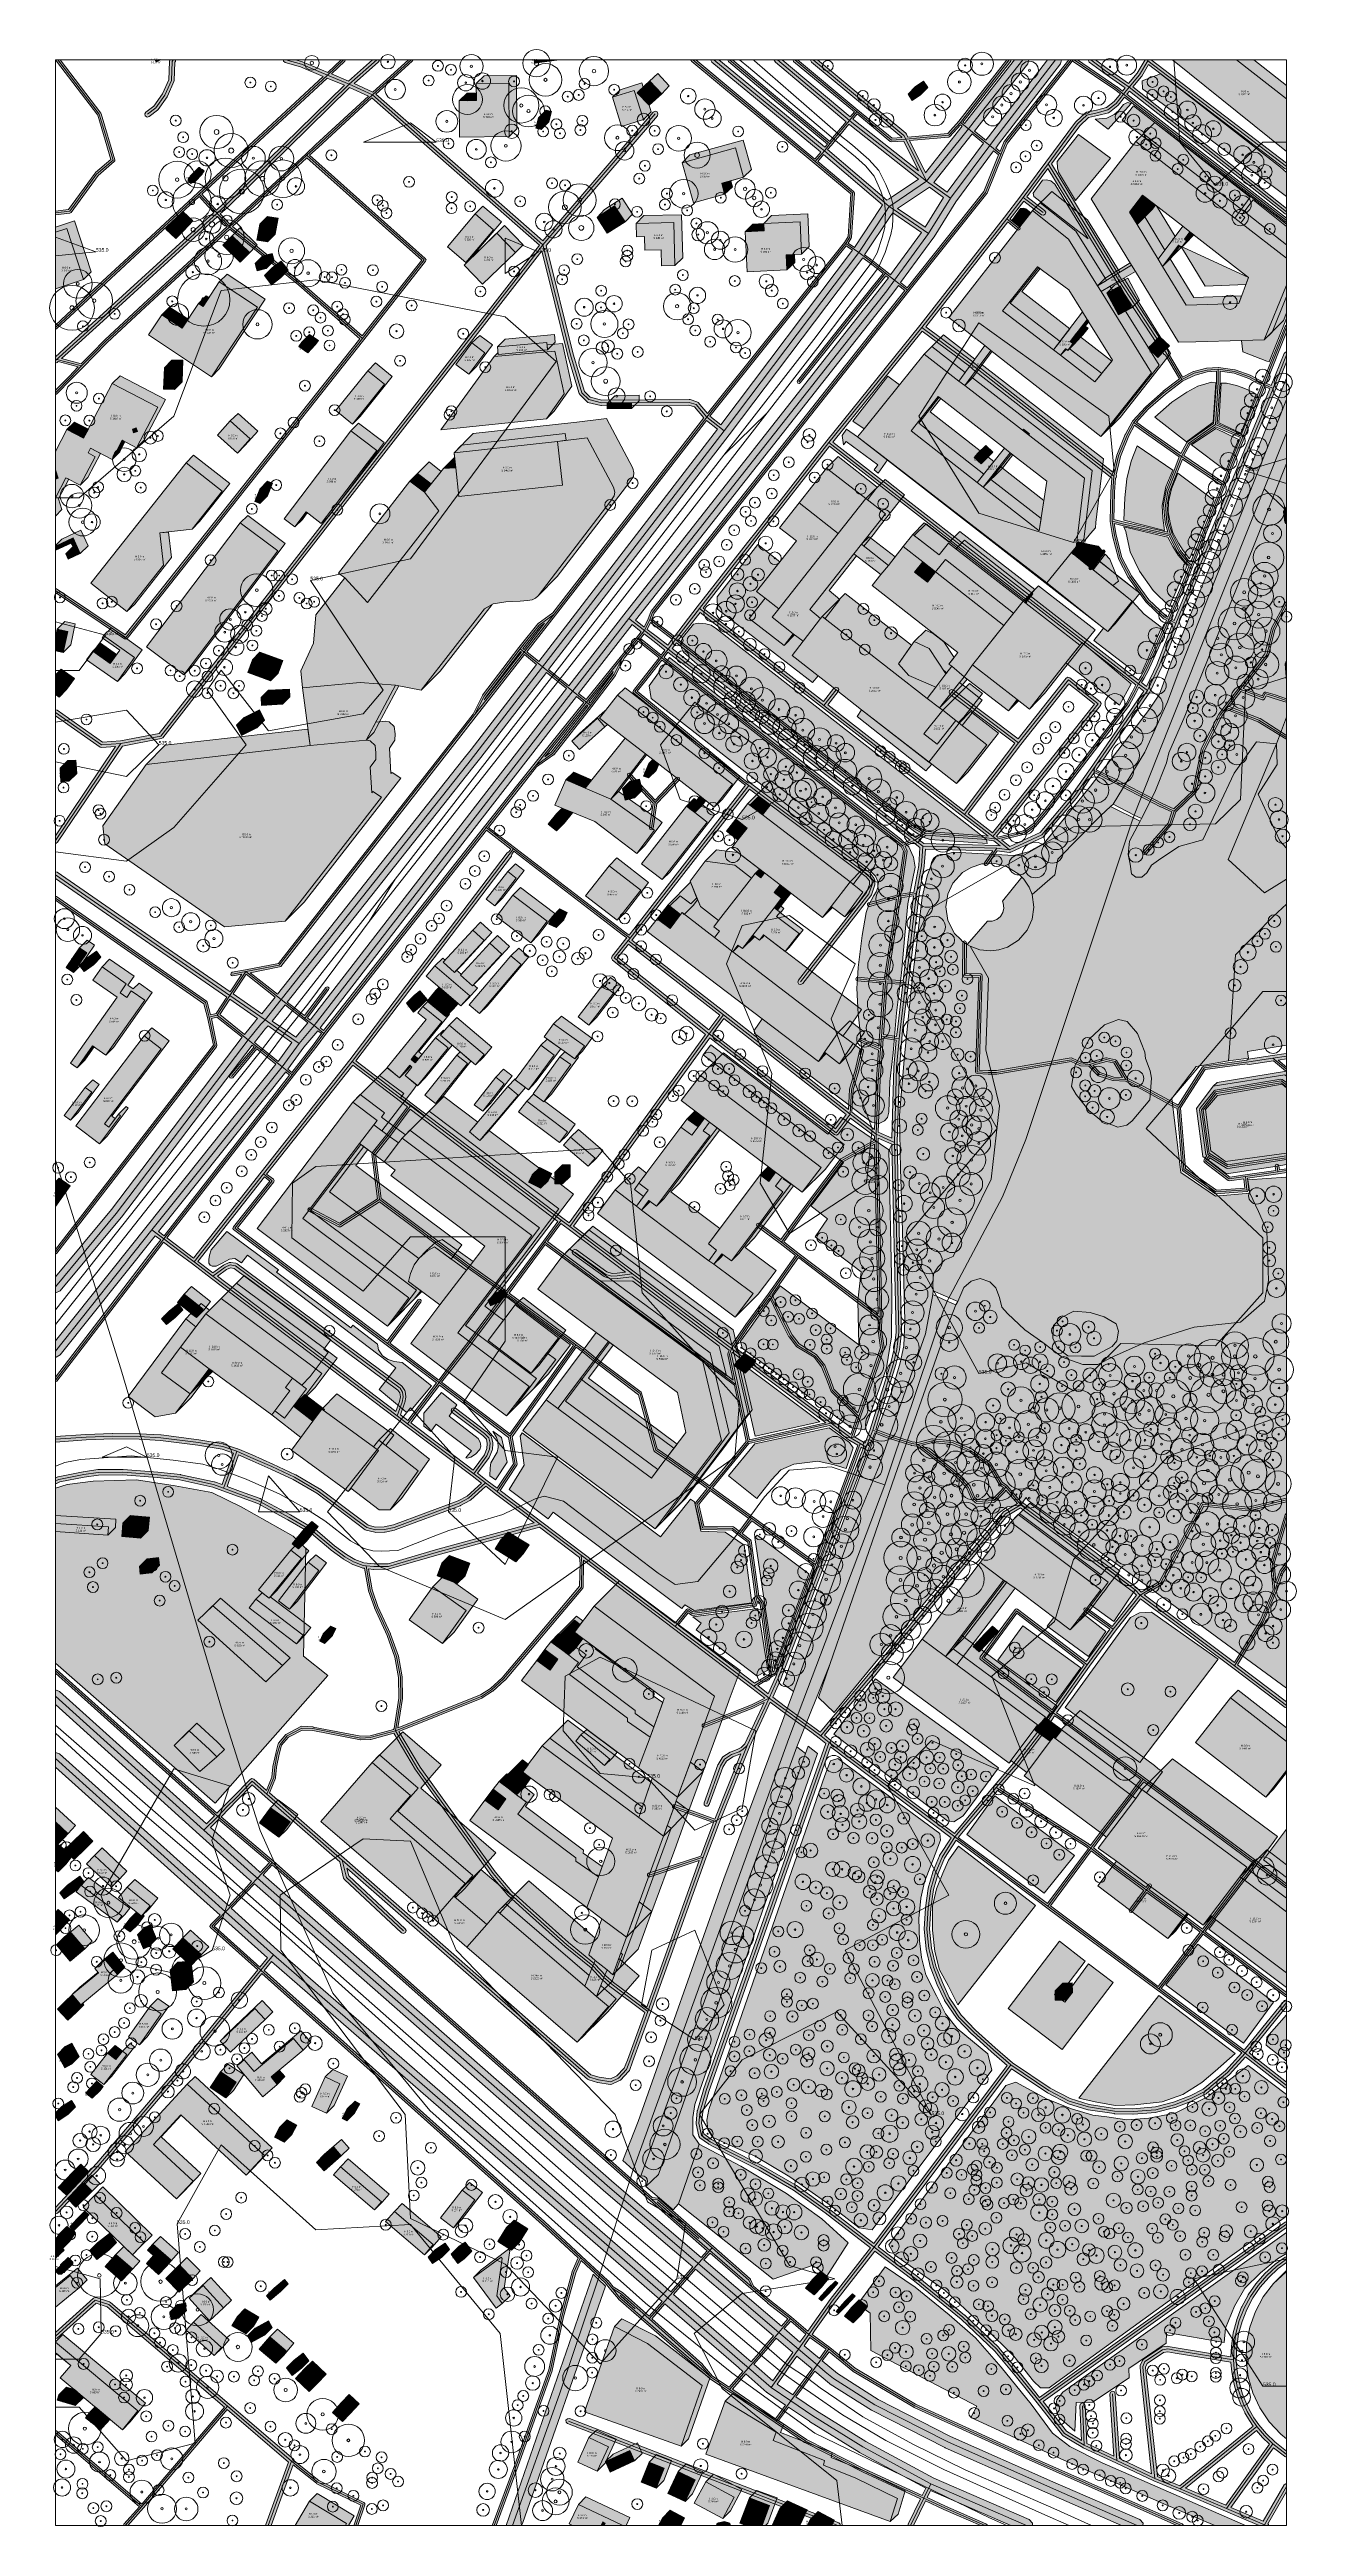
# Model space of a CAD drawing. Header units: metres. Extents: x -3 to 687, y -1 to 1371.
import ezdxf

# ---------------------------------------------------------------- set-up
doc = ezdxf.new("R2010")
doc.units = ezdxf.units.M
doc.header["$MEASUREMENT"] = 0
for name, color, linetype, lineweight, true_color in [('TPX_BUILDING_AREAS_TEXT', 7, 'CONTINUOUS', 0, 0x000000), ('TPX_BUILDING_HEIGHTS_TEXT', 7, 'CONTINUOUS', 0, 0x000000), ('TPX_BUILDINGS', 7, 'CONTINUOUS', 0, 0x000000), ('TPX_BUILDINGS_HATCH', 7, 'CONTINUOUS', 0, 0xf0f0f0), ('TPX_BUILDINGS_SHADOWS_HATCH', 7, 'CONTINUOUS', 0, 0x000000), ('TPX_BUILDINGS_SHADOWS_OUTLINES', 7, 'CONTINUOUS', 0, 0x000000), ('TPX_CONTOUR_LINES_5M', 7, 'CONTINUOUS', 0, 0x969696), ('TPX_CONTOUR_LINES_5M_TEXT', 7, 'CONTINUOUS', 0, 0x000000), ('TPX_FRAME_PROJECT', 7, 'CONTINUOUS', 0, 0x000000), ('TPX_RAILWAYS_AXES', 7, 'CONTINUOUS', 0, 0x464646), ('TPX_ROADS_AXES', 7, 'CONTINUOUS', 0, 0x323232), ('TPX_ROADS_CONTOURS', 7, 'CONTINUOUS', 0, 0x646464), ('TPX_ROADS_HATCH', 7, 'CONTINUOUS', 0, 0xc8c8c8), ('TPX_VEGETATION_GREEN_SPACES', 7, 'CONTINUOUS', 0, 0x58ba48), ('TPX_VEGETATION_GREEN_SPACES_HATCH', 7, 'CONTINUOUS', 0, 0x58ba48), ('TPX_VEGETATION_TREES_INDIVIDUAL', 7, 'CONTINUOUS', 0, 0x136734), ('TPX_WATERWAYS', 7, 'CONTINUOUS', 0, 0x7aafdf), ('TPX_WATERWAYS_HATCH', 7, 'CONTINUOUS', 0, 0x7aafdf)]:
    doc.layers.add(name, color=color, linetype=linetype, lineweight=lineweight, true_color=true_color)
doc.styles.add('TPX_TEXTE', font='arial.ttf')

# ---------------------------------------------------------------- blocks, each defined once
blk = doc.blocks.new('TREETR009_CR097')
at = {"layer": 'TPX_VEGETATION_TREES_INDIVIDUAL'}
for radius in [9.72, 0.875]:
    blk.add_circle((0, 0, 0), radius, dxfattribs=at)
blk = doc.blocks.new('TREETR008_CR070')
at = {"layer": 'TPX_VEGETATION_TREES_INDIVIDUAL'}
for radius in [6.95, 0.75]:
    blk.add_circle((0, 0, 0), radius, dxfattribs=at)
blk = doc.blocks.new('TREETR004_CR044')
at = {"layer": 'TPX_VEGETATION_TREES_INDIVIDUAL'}
for radius in [4.44, 0.417]:
    blk.add_circle((0, 0, 0), radius, dxfattribs=at)
blk = doc.blocks.new('TREETR008_CR089')
at = {"layer": 'TPX_VEGETATION_TREES_INDIVIDUAL'}
for radius in [8.93, 0.833]:
    blk.add_circle((0, 0, 0), radius, dxfattribs=at)
blk = doc.blocks.new('TREETR009_CR105')
at = {"layer": 'TPX_VEGETATION_TREES_INDIVIDUAL'}
for radius in [10.5, 0.875]:
    blk.add_circle((0, 0, 0), radius, dxfattribs=at)
blk = doc.blocks.new('TREETR012_CR124')
at = {"layer": 'TPX_VEGETATION_TREES_INDIVIDUAL'}
for radius in [12.4, 1.21]:
    blk.add_circle((0, 0, 0), radius, dxfattribs=at)
blk = doc.blocks.new('TREETR004_CR046')
at = {"layer": 'TPX_VEGETATION_TREES_INDIVIDUAL'}
for radius in [4.59, 0.417]:
    blk.add_circle((0, 0, 0), radius, dxfattribs=at)
blk = doc.blocks.new('TREETR005_CR054')
at = {"layer": 'TPX_VEGETATION_TREES_INDIVIDUAL'}
for radius in [5.44, 0.458]:
    blk.add_circle((0, 0, 0), radius, dxfattribs=at)
blk = doc.blocks.new('TREETR012_CR145')
at = {"layer": 'TPX_VEGETATION_TREES_INDIVIDUAL'}
for radius in [14.5, 1.21]:
    blk.add_circle((0, 0, 0), radius, dxfattribs=at)
blk = doc.blocks.new('TREETR007_CR066')
at = {"layer": 'TPX_VEGETATION_TREES_INDIVIDUAL'}
for radius in [6.59, 0.708]:
    blk.add_circle((0, 0, 0), radius, dxfattribs=at)
blk = doc.blocks.new('TREETR006_CR035')
at = {"layer": 'TPX_VEGETATION_TREES_INDIVIDUAL'}
for radius in [3.45, 0.625]:
    blk.add_circle((0, 0, 0), radius, dxfattribs=at)
blk = doc.blocks.new('TREETR004_CR035')
at = {"layer": 'TPX_VEGETATION_TREES_INDIVIDUAL'}
for radius in [3.47, 0.375]:
    blk.add_circle((0, 0, 0), radius, dxfattribs=at)
blk = doc.blocks.new('TREETR007_CR061')
at = {"layer": 'TPX_VEGETATION_TREES_INDIVIDUAL'}
for radius in [6.09, 0.725]:
    blk.add_circle((0, 0, 0), radius, dxfattribs=at)
blk = doc.blocks.new('TREETR014_CR094')
at = {"layer": 'TPX_VEGETATION_TREES_INDIVIDUAL'}
for radius in [9.43, 1.38]:
    blk.add_circle((0, 0, 0), radius, dxfattribs=at)
blk = doc.blocks.new('TREETR008_CR064')
at = {"layer": 'TPX_VEGETATION_TREES_INDIVIDUAL'}
for radius in [6.43, 0.75]:
    blk.add_circle((0, 0, 0), radius, dxfattribs=at)
blk = doc.blocks.new('TREETR005_CR052')
at = {"layer": 'TPX_VEGETATION_TREES_INDIVIDUAL'}
for radius in [5.24, 0.458]:
    blk.add_circle((0, 0, 0), radius, dxfattribs=at)
blk = doc.blocks.new('TREETR014_CR090')
at = {"layer": 'TPX_VEGETATION_TREES_INDIVIDUAL'}
for radius in [9, 1.38]:
    blk.add_circle((0, 0, 0), radius, dxfattribs=at)
blk = doc.blocks.new('TREETR009_CR076')
at = {"layer": 'TPX_VEGETATION_TREES_INDIVIDUAL'}
for radius in [7.55, 0.917]:
    blk.add_circle((0, 0, 0), radius, dxfattribs=at)
blk = doc.blocks.new('TREETR006_CR052')
at = {"layer": 'TPX_VEGETATION_TREES_INDIVIDUAL'}
for radius in [5.19, 0.583]:
    blk.add_circle((0, 0, 0), radius, dxfattribs=at)
blk = doc.blocks.new('TREETR006_CR064')
at = {"layer": 'TPX_VEGETATION_TREES_INDIVIDUAL'}
for radius in [6.36, 0.583]:
    blk.add_circle((0, 0, 0), radius, dxfattribs=at)
blk = doc.blocks.new('TREETR008_CR072')
at = {"layer": 'TPX_VEGETATION_TREES_INDIVIDUAL'}
for radius in [7.2, 0.833]:
    blk.add_circle((0, 0, 0), radius, dxfattribs=at)
blk = doc.blocks.new('TREETR005_CR050')
at = {"layer": 'TPX_VEGETATION_TREES_INDIVIDUAL'}
for radius in [4.97, 0.5]:
    blk.add_circle((0, 0, 0), radius, dxfattribs=at)
blk = doc.blocks.new('TREETR004_CR038')
at = {"layer": 'TPX_VEGETATION_TREES_INDIVIDUAL'}
for radius in [3.75, 0.417]:
    blk.add_circle((0, 0, 0), radius, dxfattribs=at)
blk = doc.blocks.new('TREETR008_CR082')
at = {"layer": 'TPX_VEGETATION_TREES_INDIVIDUAL'}
for radius in [8.24, 0.792]:
    blk.add_circle((0, 0, 0), radius, dxfattribs=at)
blk = doc.blocks.new('TREETR007_CR079')
at = {"layer": 'TPX_VEGETATION_TREES_INDIVIDUAL'}
for radius in [7.9, 0.667]:
    blk.add_circle((0, 0, 0), radius, dxfattribs=at)
blk = doc.blocks.new('TREETR010_CR056')
at = {"layer": 'TPX_VEGETATION_TREES_INDIVIDUAL'}
for radius in [5.63, 0.958]:
    blk.add_circle((0, 0, 0), radius, dxfattribs=at)
blk = doc.blocks.new('TREETR004_CR040')
at = {"layer": 'TPX_VEGETATION_TREES_INDIVIDUAL'}
for radius in [4, 0.375]:
    blk.add_circle((0, 0, 0), radius, dxfattribs=at)
blk = doc.blocks.new('TREETR006_CR042')
at = {"layer": 'TPX_VEGETATION_TREES_INDIVIDUAL'}
for radius in [4.2, 0.583]:
    blk.add_circle((0, 0, 0), radius, dxfattribs=at)
blk = doc.blocks.new('TREETR008_CR066')
at = {"layer": 'TPX_VEGETATION_TREES_INDIVIDUAL'}
for radius in [6.64, 0.792]:
    blk.add_circle((0, 0, 0), radius, dxfattribs=at)
blk = doc.blocks.new('TREETR006_CR063')
at = {"layer": 'TPX_VEGETATION_TREES_INDIVIDUAL'}
for radius in [6.27, 0.625]:
    blk.add_circle((0, 0, 0), radius, dxfattribs=at)
blk = doc.blocks.new('TREETR009_CR077')
at = {"layer": 'TPX_VEGETATION_TREES_INDIVIDUAL'}
for radius in [7.68, 0.914]:
    blk.add_circle((0, 0, 0), radius, dxfattribs=at)
blk = doc.blocks.new('TREETR010_CR102')
at = {"layer": 'TPX_VEGETATION_TREES_INDIVIDUAL'}
for radius in [10.2, 0.958]:
    blk.add_circle((0, 0, 0), radius, dxfattribs=at)
blk = doc.blocks.new('TREETR008_CR074')
at = {"layer": 'TPX_VEGETATION_TREES_INDIVIDUAL'}
for radius in [7.42, 0.792]:
    blk.add_circle((0, 0, 0), radius, dxfattribs=at)
blk = doc.blocks.new('TREETR006_CR066')
at = {"layer": 'TPX_VEGETATION_TREES_INDIVIDUAL'}
for radius in [6.56, 0.625]:
    blk.add_circle((0, 0, 0), radius, dxfattribs=at)
blk = doc.blocks.new('TREETR005_CR037')
at = {"layer": 'TPX_VEGETATION_TREES_INDIVIDUAL'}
for radius in [3.74, 0.458]:
    blk.add_circle((0, 0, 0), radius, dxfattribs=at)
blk = doc.blocks.new('TREETR006_CR060')
at = {"layer": 'TPX_VEGETATION_TREES_INDIVIDUAL'}
for radius in [6, 0.625]:
    blk.add_circle((0, 0, 0), radius, dxfattribs=at)
blk = doc.blocks.new('TREETR009_CR088')
at = {"layer": 'TPX_VEGETATION_TREES_INDIVIDUAL'}
for radius in [8.79, 0.875]:
    blk.add_circle((0, 0, 0), radius, dxfattribs=at)
blk = doc.blocks.new('TREETR008_CR087')
at = {"layer": 'TPX_VEGETATION_TREES_INDIVIDUAL'}
for radius in [8.72, 0.792]:
    blk.add_circle((0, 0, 0), radius, dxfattribs=at)
blk = doc.blocks.new('TREETR005_CR053')
at = {"layer": 'TPX_VEGETATION_TREES_INDIVIDUAL'}
for radius in [5.3, 0.542]:
    blk.add_circle((0, 0, 0), radius, dxfattribs=at)
blk = doc.blocks.new('TREETR005_CR051')
at = {"layer": 'TPX_VEGETATION_TREES_INDIVIDUAL'}
for radius in [5.13, 0.542]:
    blk.add_circle((0, 0, 0), radius, dxfattribs=at)
blk = doc.blocks.new('TREETR008_CR090')
at = {"layer": 'TPX_VEGETATION_TREES_INDIVIDUAL'}
for radius in [9, 0.75]:
    blk.add_circle((0, 0, 0), radius, dxfattribs=at)
blk = doc.blocks.new('TREETR015_CR108')
at = {"layer": 'TPX_VEGETATION_TREES_INDIVIDUAL'}
for radius in [10.8, 1.5]:
    blk.add_circle((0, 0, 0), radius, dxfattribs=at)
blk = doc.blocks.new('TREETR005_CR039')
at = {"layer": 'TPX_VEGETATION_TREES_INDIVIDUAL'}
for radius in [3.88, 0.458]:
    blk.add_circle((0, 0, 0), radius, dxfattribs=at)
blk = doc.blocks.new('TREETR007_CR075')
at = {"layer": 'TPX_VEGETATION_TREES_INDIVIDUAL'}
for radius in [7.47, 0.667]:
    blk.add_circle((0, 0, 0), radius, dxfattribs=at)
blk = doc.blocks.new('TREETR007_CR078')
at = {"layer": 'TPX_VEGETATION_TREES_INDIVIDUAL'}
for radius in [7.8, 0.667]:
    blk.add_circle((0, 0, 0), radius, dxfattribs=at)
blk = doc.blocks.new('TREETR008_CR080')
at = {"layer": 'TPX_VEGETATION_TREES_INDIVIDUAL'}
for radius in [7.95, 0.833]:
    blk.add_circle((0, 0, 0), radius, dxfattribs=at)
blk = doc.blocks.new('TREETR003_CR039')
at = {"layer": 'TPX_VEGETATION_TREES_INDIVIDUAL'}
for radius in [3.89, 0.333]:
    blk.add_circle((0, 0, 0), radius, dxfattribs=at)
blk = doc.blocks.new('TREETR009_CR068')
at = {"layer": 'TPX_VEGETATION_TREES_INDIVIDUAL'}
for radius in [6.84, 0.917]:
    blk.add_circle((0, 0, 0), radius, dxfattribs=at)
blk = doc.blocks.new('TREETR005_CR058')
at = {"layer": 'TPX_VEGETATION_TREES_INDIVIDUAL'}
for radius in [5.82, 0.5]:
    blk.add_circle((0, 0, 0), radius, dxfattribs=at)
blk = doc.blocks.new('TREETR003_CR032')
at = {"layer": 'TPX_VEGETATION_TREES_INDIVIDUAL'}
for radius in [3.23, 0.292]:
    blk.add_circle((0, 0, 0), radius, dxfattribs=at)
blk = doc.blocks.new('TREETR012_CR066')
at = {"layer": 'TPX_VEGETATION_TREES_INDIVIDUAL'}
for radius in [6.56, 1.21]:
    blk.add_circle((0, 0, 0), radius, dxfattribs=at)
blk = doc.blocks.new('TREETR008_CR067')
at = {"layer": 'TPX_VEGETATION_TREES_INDIVIDUAL'}
for radius in [6.74, 0.75]:
    blk.add_circle((0, 0, 0), radius, dxfattribs=at)
blk = doc.blocks.new('TREETR008_CR085')
at = {"layer": 'TPX_VEGETATION_TREES_INDIVIDUAL'}
for radius in [8.51, 0.75]:
    blk.add_circle((0, 0, 0), radius, dxfattribs=at)
blk = doc.blocks.new('TREETR007_CR077')
at = {"layer": 'TPX_VEGETATION_TREES_INDIVIDUAL'}
for radius in [7.72, 0.708]:
    blk.add_circle((0, 0, 0), radius, dxfattribs=at)
blk = doc.blocks.new('TREETR014_CR124')
at = {"layer": 'TPX_VEGETATION_TREES_INDIVIDUAL'}
for radius in [12.4, 1.42]:
    blk.add_circle((0, 0, 0), radius, dxfattribs=at)
blk = doc.blocks.new('TREETR015_CR112')
at = {"layer": 'TPX_VEGETATION_TREES_INDIVIDUAL'}
for radius in [11.2, 1.5]:
    blk.add_circle((0, 0, 0), radius, dxfattribs=at)
blk = doc.blocks.new('TREETR005_CR057')
at = {"layer": 'TPX_VEGETATION_TREES_INDIVIDUAL'}
for radius in [5.65, 0.542]:
    blk.add_circle((0, 0, 0), radius, dxfattribs=at)
blk = doc.blocks.new('TREETR005_CR045')
at = {"layer": 'TPX_VEGETATION_TREES_INDIVIDUAL'}
for radius in [4.5, 0.5]:
    blk.add_circle((0, 0, 0), radius, dxfattribs=at)
blk = doc.blocks.new('TREETR004_CR050')
at = {"layer": 'TPX_VEGETATION_TREES_INDIVIDUAL'}
for radius in [5, 0.417]:
    blk.add_circle((0, 0, 0), radius, dxfattribs=at)
blk = doc.blocks.new('TREETR008_CR088')
at = {"layer": 'TPX_VEGETATION_TREES_INDIVIDUAL'}
for radius in [8.83, 0.792]:
    blk.add_circle((0, 0, 0), radius, dxfattribs=at)
blk = doc.blocks.new('TREETR013_CR070')
at = {"layer": 'TPX_VEGETATION_TREES_INDIVIDUAL'}
for radius in [7, 1.33]:
    blk.add_circle((0, 0, 0), radius, dxfattribs=at)
blk = doc.blocks.new('TREETR008_CR052')
at = {"layer": 'TPX_VEGETATION_TREES_INDIVIDUAL'}
for radius in [5.15, 0.75]:
    blk.add_circle((0, 0, 0), radius, dxfattribs=at)
blk = doc.blocks.new('TREETR005_CR044')
at = {"layer": 'TPX_VEGETATION_TREES_INDIVIDUAL'}
for radius in [4.36, 0.458]:
    blk.add_circle((0, 0, 0), radius, dxfattribs=at)
blk = doc.blocks.new('TREETR003_CR034')
at = {"layer": 'TPX_VEGETATION_TREES_INDIVIDUAL'}
for radius in [3.43, 0.333]:
    blk.add_circle((0, 0, 0), radius, dxfattribs=at)
blk = doc.blocks.new('TREETR003_CR037')
at = {"layer": 'TPX_VEGETATION_TREES_INDIVIDUAL'}
for radius in [3.66, 0.333]:
    blk.add_circle((0, 0, 0), radius, dxfattribs=at)
blk = doc.blocks.new('TREETR006_CR053')
at = {"layer": 'TPX_VEGETATION_TREES_INDIVIDUAL'}
for radius in [5.32, 0.625]:
    blk.add_circle((0, 0, 0), radius, dxfattribs=at)
blk = doc.blocks.new('TREETR005_CR065')
at = {"layer": 'TPX_VEGETATION_TREES_INDIVIDUAL'}
for radius in [6.5, 0.542]:
    blk.add_circle((0, 0, 0), radius, dxfattribs=at)
blk = doc.blocks.new('TREETR006_CR059')
at = {"layer": 'TPX_VEGETATION_TREES_INDIVIDUAL'}
for radius in [5.9, 0.583]:
    blk.add_circle((0, 0, 0), radius, dxfattribs=at)
blk = doc.blocks.new('TREETR013_CR099')
at = {"layer": 'TPX_VEGETATION_TREES_INDIVIDUAL'}
for radius in [9.85, 1.25]:
    blk.add_circle((0, 0, 0), radius, dxfattribs=at)
blk = doc.blocks.new('TREETR005_CR049')
at = {"layer": 'TPX_VEGETATION_TREES_INDIVIDUAL'}
for radius in [4.93, 0.458]:
    blk.add_circle((0, 0, 0), radius, dxfattribs=at)
blk = doc.blocks.new('TREETR008_CR092')
at = {"layer": 'TPX_VEGETATION_TREES_INDIVIDUAL'}
for radius in [9.24, 0.792]:
    blk.add_circle((0, 0, 0), radius, dxfattribs=at)
blk = doc.blocks.new('TREETR009_CR048')
at = {"layer": 'TPX_VEGETATION_TREES_INDIVIDUAL'}
for radius in [4.77, 0.917]:
    blk.add_circle((0, 0, 0), radius, dxfattribs=at)
blk = doc.blocks.new('TREETR005_CR030')
at = {"layer": 'TPX_VEGETATION_TREES_INDIVIDUAL'}
for radius in [3, 0.5]:
    blk.add_circle((0, 0, 0), radius, dxfattribs=at)
blk = doc.blocks.new('TREETR008_CR068')
at = {"layer": 'TPX_VEGETATION_TREES_INDIVIDUAL'}
for radius in [6.75, 0.833]:
    blk.add_circle((0, 0, 0), radius, dxfattribs=at)
blk = doc.blocks.new('TREETR009_CR102')
at = {"layer": 'TPX_VEGETATION_TREES_INDIVIDUAL'}
for radius in [10.2, 0.875]:
    blk.add_circle((0, 0, 0), radius, dxfattribs=at)
blk = doc.blocks.new('TREETR003_CR040')
at = {"layer": 'TPX_VEGETATION_TREES_INDIVIDUAL'}
for radius in [4, 0.333]:
    blk.add_circle((0, 0, 0), radius, dxfattribs=at)
blk = doc.blocks.new('TREETR005_CR063')
at = {"layer": 'TPX_VEGETATION_TREES_INDIVIDUAL'}
for radius in [6.28, 0.542]:
    blk.add_circle((0, 0, 0), radius, dxfattribs=at)
blk = doc.blocks.new('TREETR005_CR047')
at = {"layer": 'TPX_VEGETATION_TREES_INDIVIDUAL'}
for radius in [4.71, 0.458]:
    blk.add_circle((0, 0, 0), radius, dxfattribs=at)
blk = doc.blocks.new('TREETR007_CR070')
at = {"layer": 'TPX_VEGETATION_TREES_INDIVIDUAL'}
for radius in [7.03, 0.708]:
    blk.add_circle((0, 0, 0), radius, dxfattribs=at)
blk = doc.blocks.new('TREETR006_CR073')
at = {"layer": 'TPX_VEGETATION_TREES_INDIVIDUAL'}
for radius in [7.28, 0.625]:
    blk.add_circle((0, 0, 0), radius, dxfattribs=at)
blk = doc.blocks.new('TREETR005_CR060')
at = {"layer": 'TPX_VEGETATION_TREES_INDIVIDUAL'}
for radius in [6, 0.5]:
    blk.add_circle((0, 0, 0), radius, dxfattribs=at)
blk = doc.blocks.new('TREETR008_CR100')
at = {"layer": 'TPX_VEGETATION_TREES_INDIVIDUAL'}
for radius in [10, 0.833]:
    blk.add_circle((0, 0, 0), radius, dxfattribs=at)
blk = doc.blocks.new('TREETR009_CR104')
at = {"layer": 'TPX_VEGETATION_TREES_INDIVIDUAL'}
for radius in [10.4, 0.875]:
    blk.add_circle((0, 0, 0), radius, dxfattribs=at)
blk = doc.blocks.new('TREETR010_CR120')
at = {"layer": 'TPX_VEGETATION_TREES_INDIVIDUAL'}
for radius in [12, 1]:
    blk.add_circle((0, 0, 0), radius, dxfattribs=at)
blk = doc.blocks.new('TREETR008_CR079')
at = {"layer": 'TPX_VEGETATION_TREES_INDIVIDUAL'}
for radius in [7.86, 0.792]:
    blk.add_circle((0, 0, 0), radius, dxfattribs=at)
blk = doc.blocks.new('TREETR004_CR047')
at = {"layer": 'TPX_VEGETATION_TREES_INDIVIDUAL'}
for radius in [4.72, 0.417]:
    blk.add_circle((0, 0, 0), radius, dxfattribs=at)
blk = doc.blocks.new('TREETR008_CR075')
at = {"layer": 'TPX_VEGETATION_TREES_INDIVIDUAL'}
for radius in [7.48, 0.75]:
    blk.add_circle((0, 0, 0), radius, dxfattribs=at)
blk = doc.blocks.new('TREETR006_CR055')
at = {"layer": 'TPX_VEGETATION_TREES_INDIVIDUAL'}
for radius in [5.46, 0.583]:
    blk.add_circle((0, 0, 0), radius, dxfattribs=at)
blk = doc.blocks.new('TREETR009_CR072')
at = {"layer": 'TPX_VEGETATION_TREES_INDIVIDUAL'}
for radius in [7.2, 0.917]:
    blk.add_circle((0, 0, 0), radius, dxfattribs=at)
blk = doc.blocks.new('TREETR005_CR062')
at = {"layer": 'TPX_VEGETATION_TREES_INDIVIDUAL'}
for radius in [6.15, 0.542]:
    blk.add_circle((0, 0, 0), radius, dxfattribs=at)
blk = doc.blocks.new('TREETR013_CR072')
at = {"layer": 'TPX_VEGETATION_TREES_INDIVIDUAL'}
for radius in [7.21, 1.29]:
    blk.add_circle((0, 0, 0), radius, dxfattribs=at)
blk = doc.blocks.new('TREETR009_CR090')
at = {"layer": 'TPX_VEGETATION_TREES_INDIVIDUAL'}
for radius in [9, 0.875]:
    blk.add_circle((0, 0, 0), radius, dxfattribs=at)
blk = doc.blocks.new('TREETR005_CR064')
at = {"layer": 'TPX_VEGETATION_TREES_INDIVIDUAL'}
for radius in [6.41, 0.542]:
    blk.add_circle((0, 0, 0), radius, dxfattribs=at)
blk = doc.blocks.new('TREETR009_CR092')
at = {"layer": 'TPX_VEGETATION_TREES_INDIVIDUAL'}
for radius in [9.24, 0.875]:
    blk.add_circle((0, 0, 0), radius, dxfattribs=at)
blk = doc.blocks.new('TREETR005_CR061')
at = {"layer": 'TPX_VEGETATION_TREES_INDIVIDUAL'}
for radius in [6.05, 0.542]:
    blk.add_circle((0, 0, 0), radius, dxfattribs=at)
blk = doc.blocks.new('TREETR006_CR058')
at = {"layer": 'TPX_VEGETATION_TREES_INDIVIDUAL'}
for radius in [5.83, 0.583]:
    blk.add_circle((0, 0, 0), radius, dxfattribs=at)
blk = doc.blocks.new('TREETR006_CR065')
at = {"layer": 'TPX_VEGETATION_TREES_INDIVIDUAL'}
for radius in [6.45, 0.625]:
    blk.add_circle((0, 0, 0), radius, dxfattribs=at)
blk = doc.blocks.new('TREETR003_CR035')
at = {"layer": 'TPX_VEGETATION_TREES_INDIVIDUAL'}
for radius in [3.5, 0.292]:
    blk.add_circle((0, 0, 0), radius, dxfattribs=at)
blk = doc.blocks.new('TREETR008_CR060')
at = {"layer": 'TPX_VEGETATION_TREES_INDIVIDUAL'}
for radius in [5.98, 0.75]:
    blk.add_circle((0, 0, 0), radius, dxfattribs=at)
blk = doc.blocks.new('TREETR008_CR069')
at = {"layer": 'TPX_VEGETATION_TREES_INDIVIDUAL'}
for radius in [6.87, 0.792]:
    blk.add_circle((0, 0, 0), radius, dxfattribs=at)
blk = doc.blocks.new('TREETR007_CR062')
at = {"layer": 'TPX_VEGETATION_TREES_INDIVIDUAL'}
for radius in [6.15, 0.667]:
    blk.add_circle((0, 0, 0), radius, dxfattribs=at)
blk = doc.blocks.new('TREETR004_CR042')
at = {"layer": 'TPX_VEGETATION_TREES_INDIVIDUAL'}
for radius in [4.19, 0.417]:
    blk.add_circle((0, 0, 0), radius, dxfattribs=at)
blk = doc.blocks.new('TREETR003_CR031')
at = {"layer": 'TPX_VEGETATION_TREES_INDIVIDUAL'}
for radius in [3.13, 0.292]:
    blk.add_circle((0, 0, 0), radius, dxfattribs=at)
blk = doc.blocks.new('TREETR008_CR057')
at = {"layer": 'TPX_VEGETATION_TREES_INDIVIDUAL'}
for radius in [5.74, 0.833]:
    blk.add_circle((0, 0, 0), radius, dxfattribs=at)
blk = doc.blocks.new('TREETR010_CR101')
at = {"layer": 'TPX_VEGETATION_TREES_INDIVIDUAL'}
for radius in [10.1, 0.958]:
    blk.add_circle((0, 0, 0), radius, dxfattribs=at)
blk = doc.blocks.new('TREETR004_CR037')
at = {"layer": 'TPX_VEGETATION_TREES_INDIVIDUAL'}
for radius in [3.71, 0.375]:
    blk.add_circle((0, 0, 0), radius, dxfattribs=at)
blk = doc.blocks.new('TREETR004_CR049')
at = {"layer": 'TPX_VEGETATION_TREES_INDIVIDUAL'}
for radius in [4.89, 0.417]:
    blk.add_circle((0, 0, 0), radius, dxfattribs=at)
blk = doc.blocks.new('TREETR003_CR030')
at = {"layer": 'TPX_VEGETATION_TREES_INDIVIDUAL'}
for radius in [3, 0.25]:
    blk.add_circle((0, 0, 0), radius, dxfattribs=at)
blk = doc.blocks.new('TREETR008_CR061')
at = {"layer": 'TPX_VEGETATION_TREES_INDIVIDUAL'}
for radius in [6.08, 0.792]:
    blk.add_circle((0, 0, 0), radius, dxfattribs=at)
blk = doc.blocks.new('TREETR006_CR070')
at = {"layer": 'TPX_VEGETATION_TREES_INDIVIDUAL'}
for radius in [7, 0.583]:
    blk.add_circle((0, 0, 0), radius, dxfattribs=at)
blk = doc.blocks.new('TREETR012_CR076')
at = {"layer": 'TPX_VEGETATION_TREES_INDIVIDUAL'}
for radius in [7.55, 1.21]:
    blk.add_circle((0, 0, 0), radius, dxfattribs=at)
blk = doc.blocks.new('TREETR007_CR080')
at = {"layer": 'TPX_VEGETATION_TREES_INDIVIDUAL'}
for radius in [8, 0.667]:
    blk.add_circle((0, 0, 0), radius, dxfattribs=at)
blk = doc.blocks.new('TREETR010_CR081')
at = {"layer": 'TPX_VEGETATION_TREES_INDIVIDUAL'}
for radius in [8.11, 0.958]:
    blk.add_circle((0, 0, 0), radius, dxfattribs=at)
blk = doc.blocks.new('TREETR008_CR081')
at = {"layer": 'TPX_VEGETATION_TREES_INDIVIDUAL'}
for radius in [8.11, 0.792]:
    blk.add_circle((0, 0, 0), radius, dxfattribs=at)
blk = doc.blocks.new('TREETR011_CR091')
at = {"layer": 'TPX_VEGETATION_TREES_INDIVIDUAL'}
for radius in [9.07, 1.08]:
    blk.add_circle((0, 0, 0), radius, dxfattribs=at)
blk = doc.blocks.new('TREETR004_CR030')
at = {"layer": 'TPX_VEGETATION_TREES_INDIVIDUAL'}
for radius in [3, 0.375]:
    blk.add_circle((0, 0, 0), radius, dxfattribs=at)
blk = doc.blocks.new('TREETR006_CR067')
at = {"layer": 'TPX_VEGETATION_TREES_INDIVIDUAL'}
for radius in [6.67, 0.625]:
    blk.add_circle((0, 0, 0), radius, dxfattribs=at)
blk = doc.blocks.new('TREETR008_CR083')
at = {"layer": 'TPX_VEGETATION_TREES_INDIVIDUAL'}
for radius in [8.25, 0.75]:
    blk.add_circle((0, 0, 0), radius, dxfattribs=at)
blk = doc.blocks.new('TREETR005_CR046')
at = {"layer": 'TPX_VEGETATION_TREES_INDIVIDUAL'}
for radius in [4.64, 0.542]:
    blk.add_circle((0, 0, 0), radius, dxfattribs=at)
blk = doc.blocks.new('TREETR004_CR039')
at = {"layer": 'TPX_VEGETATION_TREES_INDIVIDUAL'}
for radius in [3.87, 0.417]:
    blk.add_circle((0, 0, 0), radius, dxfattribs=at)
blk = doc.blocks.new('TREETR005_CR043')
at = {"layer": 'TPX_VEGETATION_TREES_INDIVIDUAL'}
for radius in [4.25, 0.542]:
    blk.add_circle((0, 0, 0), radius, dxfattribs=at)
blk = doc.blocks.new('TREETR006_CR050')
at = {"layer": 'TPX_VEGETATION_TREES_INDIVIDUAL'}
for radius in [5, 0.625]:
    blk.add_circle((0, 0, 0), radius, dxfattribs=at)
blk = doc.blocks.new('TREETR008_CR076')
at = {"layer": 'TPX_VEGETATION_TREES_INDIVIDUAL'}
for radius in [7.59, 0.792]:
    blk.add_circle((0, 0, 0), radius, dxfattribs=at)
blk = doc.blocks.new('TREETR007_CR083')
at = {"layer": 'TPX_VEGETATION_TREES_INDIVIDUAL'}
for radius in [8.28, 0.708]:
    blk.add_circle((0, 0, 0), radius, dxfattribs=at)
blk = doc.blocks.new('TREETR007_CR064')
at = {"layer": 'TPX_VEGETATION_TREES_INDIVIDUAL'}
for radius in [6.44, 0.667]:
    blk.add_circle((0, 0, 0), radius, dxfattribs=at)
blk = doc.blocks.new('TREETR004_CR036')
at = {"layer": 'TPX_VEGETATION_TREES_INDIVIDUAL'}
for radius in [3.6, 0.375]:
    blk.add_circle((0, 0, 0), radius, dxfattribs=at)
blk = doc.blocks.new('TREETR004_CR031')
at = {"layer": 'TPX_VEGETATION_TREES_INDIVIDUAL'}
for radius in [3.09, 0.417]:
    blk.add_circle((0, 0, 0), radius, dxfattribs=at)
blk = doc.blocks.new('TREETR007_CR081')
at = {"layer": 'TPX_VEGETATION_TREES_INDIVIDUAL'}
for radius in [8.14, 0.708]:
    blk.add_circle((0, 0, 0), radius, dxfattribs=at)
blk = doc.blocks.new('TREETR006_CR061')
at = {"layer": 'TPX_VEGETATION_TREES_INDIVIDUAL'}
for radius in [6.07, 0.625]:
    blk.add_circle((0, 0, 0), radius, dxfattribs=at)
blk = doc.blocks.new('TREETR007_CR069')
at = {"layer": 'TPX_VEGETATION_TREES_INDIVIDUAL'}
for radius in [6.86, 0.667]:
    blk.add_circle((0, 0, 0), radius, dxfattribs=at)
blk = doc.blocks.new('TREETR006_CR071')
at = {"layer": 'TPX_VEGETATION_TREES_INDIVIDUAL'}
for radius in [7.08, 0.625]:
    blk.add_circle((0, 0, 0), radius, dxfattribs=at)
blk = doc.blocks.new('TREETR003_CR033')
at = {"layer": 'TPX_VEGETATION_TREES_INDIVIDUAL'}
for radius in [3.31, 0.333]:
    blk.add_circle((0, 0, 0), radius, dxfattribs=at)
blk = doc.blocks.new('TREETR008_CR077')
at = {"layer": 'TPX_VEGETATION_TREES_INDIVIDUAL'}
for radius in [7.69, 0.75]:
    blk.add_circle((0, 0, 0), radius, dxfattribs=at)
blk = doc.blocks.new('TREETR007_CR085')
at = {"layer": 'TPX_VEGETATION_TREES_INDIVIDUAL'}
for radius in [8.5, 0.708]:
    blk.add_circle((0, 0, 0), radius, dxfattribs=at)
blk = doc.blocks.new('TREETR010_CR072')
at = {"layer": 'TPX_VEGETATION_TREES_INDIVIDUAL'}
for radius in [7.2, 0.958]:
    blk.add_circle((0, 0, 0), radius, dxfattribs=at)
blk = doc.blocks.new('TREETR004_CR045')
at = {"layer": 'TPX_VEGETATION_TREES_INDIVIDUAL'}
for radius in [4.52, 0.417]:
    blk.add_circle((0, 0, 0), radius, dxfattribs=at)
blk = doc.blocks.new('TREETR009_CR091')
at = {"layer": 'TPX_VEGETATION_TREES_INDIVIDUAL'}
for radius in [9.07, 0.875]:
    blk.add_circle((0, 0, 0), radius, dxfattribs=at)
blk = doc.blocks.new('TREETR015_CR051')
at = {"layer": 'TPX_VEGETATION_TREES_INDIVIDUAL'}
for radius in [5.1, 1.5]:
    blk.add_circle((0, 0, 0), radius, dxfattribs=at)
blk = doc.blocks.new('TREETR008_CR084')
at = {"layer": 'TPX_VEGETATION_TREES_INDIVIDUAL'}
for radius in [8.36, 0.75]:
    blk.add_circle((0, 0, 0), radius, dxfattribs=at)
blk = doc.blocks.new('TREETR011_CR096')
at = {"layer": 'TPX_VEGETATION_TREES_INDIVIDUAL'}
for radius in [9.61, 1.08]:
    blk.add_circle((0, 0, 0), radius, dxfattribs=at)
blk = doc.blocks.new('TREETR009_CR064')
at = {"layer": 'TPX_VEGETATION_TREES_INDIVIDUAL'}
for radius in [6.36, 0.875]:
    blk.add_circle((0, 0, 0), radius, dxfattribs=at)
blk = doc.blocks.new('TREETR005_CR059')
at = {"layer": 'TPX_VEGETATION_TREES_INDIVIDUAL'}
for radius in [5.89, 0.542]:
    blk.add_circle((0, 0, 0), radius, dxfattribs=at)
blk = doc.blocks.new('TREETR012_CR096')
at = {"layer": 'TPX_VEGETATION_TREES_INDIVIDUAL'}
for radius in [9.61, 1.17]:
    blk.add_circle((0, 0, 0), radius, dxfattribs=at)
blk = doc.blocks.new('TREETR010_CR080')
at = {"layer": 'TPX_VEGETATION_TREES_INDIVIDUAL'}
for radius in [7.95, 0.958]:
    blk.add_circle((0, 0, 0), radius, dxfattribs=at)
blk = doc.blocks.new('TREETR009_CR079')
at = {"layer": 'TPX_VEGETATION_TREES_INDIVIDUAL'}
for radius in [7.88, 0.875]:
    blk.add_circle((0, 0, 0), radius, dxfattribs=at)
blk = doc.blocks.new('TREETR009_CR066')
at = {"layer": 'TPX_VEGETATION_TREES_INDIVIDUAL'}
for radius in [6.56, 0.875]:
    blk.add_circle((0, 0, 0), radius, dxfattribs=at)
blk = doc.blocks.new('TREETR007_CR071')
at = {"layer": 'TPX_VEGETATION_TREES_INDIVIDUAL'}
for radius in [7.06, 0.667]:
    blk.add_circle((0, 0, 0), radius, dxfattribs=at)
blk = doc.blocks.new('TREETR010_CR109')
at = {"layer": 'TPX_VEGETATION_TREES_INDIVIDUAL'}
for radius in [10.9, 0.958]:
    blk.add_circle((0, 0, 0), radius, dxfattribs=at)
blk = doc.blocks.new('TREETR006_CR075')
at = {"layer": 'TPX_VEGETATION_TREES_INDIVIDUAL'}
for radius in [7.5, 0.625]:
    blk.add_circle((0, 0, 0), radius, dxfattribs=at)
blk = doc.blocks.new('TREETR005_CR040')
at = {"layer": 'TPX_VEGETATION_TREES_INDIVIDUAL'}
for radius in [4.02, 0.458]:
    blk.add_circle((0, 0, 0), radius, dxfattribs=at)
blk = doc.blocks.new('TREETR009_CR041')
at = {"layer": 'TPX_VEGETATION_TREES_INDIVIDUAL'}
for radius in [4.06, 0.917]:
    blk.add_circle((0, 0, 0), radius, dxfattribs=at)
blk = doc.blocks.new('TREETR010_CR104')
at = {"layer": 'TPX_VEGETATION_TREES_INDIVIDUAL'}
for radius in [10.4, 0.958]:
    blk.add_circle((0, 0, 0), radius, dxfattribs=at)
blk = doc.blocks.new('TREETR004_CR043')
at = {"layer": 'TPX_VEGETATION_TREES_INDIVIDUAL'}
for radius in [4.3, 0.375]:
    blk.add_circle((0, 0, 0), radius, dxfattribs=at)
blk = doc.blocks.new('TREETR006_CR031')
at = {"layer": 'TPX_VEGETATION_TREES_INDIVIDUAL'}
for radius in [3.11, 0.583]:
    blk.add_circle((0, 0, 0), radius, dxfattribs=at)
blk = doc.blocks.new('TREETR009_CR100')
at = {"layer": 'TPX_VEGETATION_TREES_INDIVIDUAL'}
for radius in [10, 0.917]:
    blk.add_circle((0, 0, 0), radius, dxfattribs=at)
blk = doc.blocks.new('TREETR013_CR092')
at = {"layer": 'TPX_VEGETATION_TREES_INDIVIDUAL'}
for radius in [9.22, 1.33]:
    blk.add_circle((0, 0, 0), radius, dxfattribs=at)
blk = doc.blocks.new('TREETR007_CR050')
at = {"layer": 'TPX_VEGETATION_TREES_INDIVIDUAL'}
for radius in [4.97, 0.667]:
    blk.add_circle((0, 0, 0), radius, dxfattribs=at)
blk = doc.blocks.new('TREETR008_CR095')
at = {"layer": 'TPX_VEGETATION_TREES_INDIVIDUAL'}
for radius in [9.5, 0.792]:
    blk.add_circle((0, 0, 0), radius, dxfattribs=at)
blk = doc.blocks.new('TREETR011_CR080')
at = {"layer": 'TPX_VEGETATION_TREES_INDIVIDUAL'}
for radius in [7.95, 1.08]:
    blk.add_circle((0, 0, 0), radius, dxfattribs=at)
blk = doc.blocks.new('TREETR007_CR073')
at = {"layer": 'TPX_VEGETATION_TREES_INDIVIDUAL'}
for radius in [7.25, 0.708]:
    blk.add_circle((0, 0, 0), radius, dxfattribs=at)
blk = doc.blocks.new('TREETR009_CR045')
at = {"layer": 'TPX_VEGETATION_TREES_INDIVIDUAL'}
for radius in [4.5, 0.875]:
    blk.add_circle((0, 0, 0), radius, dxfattribs=at)
blk = doc.blocks.new('TREETR009_CR056')
at = {"layer": 'TPX_VEGETATION_TREES_INDIVIDUAL'}
for radius in [5.63, 0.917]:
    blk.add_circle((0, 0, 0), radius, dxfattribs=at)
blk = doc.blocks.new('TREETR008_CR071')
at = {"layer": 'TPX_VEGETATION_TREES_INDIVIDUAL'}
for radius in [7.12, 0.833]:
    blk.add_circle((0, 0, 0), radius, dxfattribs=at)
blk = doc.blocks.new('TREETR005_CR055')
at = {"layer": 'TPX_VEGETATION_TREES_INDIVIDUAL'}
for radius in [5.51, 0.5]:
    blk.add_circle((0, 0, 0), radius, dxfattribs=at)
blk = doc.blocks.new('TREETR007_CR076')
at = {"layer": 'TPX_VEGETATION_TREES_INDIVIDUAL'}
for radius in [7.59, 0.667]:
    blk.add_circle((0, 0, 0), radius, dxfattribs=at)
blk = doc.blocks.new('TREETR006_CR069')
at = {"layer": 'TPX_VEGETATION_TREES_INDIVIDUAL'}
for radius in [6.86, 0.625]:
    blk.add_circle((0, 0, 0), radius, dxfattribs=at)
blk = doc.blocks.new('TREETR003_CR038')
at = {"layer": 'TPX_VEGETATION_TREES_INDIVIDUAL'}
for radius in [3.79, 0.333]:
    blk.add_circle((0, 0, 0), radius, dxfattribs=at)
blk = doc.blocks.new('TREETR005_CR048')
at = {"layer": 'TPX_VEGETATION_TREES_INDIVIDUAL'}
for radius in [4.79, 0.458]:
    blk.add_circle((0, 0, 0), radius, dxfattribs=at)

msp = doc.modelspace()

# ---------------------------------------------------------------- hatches: boundary and pattern name
at = {"layer": 'TPX_BUILDINGS_HATCH'}
for points in [[(58.1, 1365.2), (55.3, 1365.2), (55.9, 1364.1), (58.1, 1365.2)], [(278.8, 1365.2), (264.9, 1365.2), (265.1, 1363.4), (278.8, 1365.2)], [(653.5, 1365.2), (618.1, 1365.2), (681.3, 1314.5), (681.3, 1343.6), (653.5, 1365.2)], [(233, 1342.7), (223.5, 1342.6), (223.7, 1322.5), (251.1, 1322.8), (250.9, 1352.3), (232.9, 1352.1), (233, 1342.7)], [(320.3, 1348.3), (308.2, 1344.5), (313.3, 1328.4), (325.4, 1332.2), (320.3, 1348.3)], [(329, 1353.5), (322, 1347), (328.5, 1340.1), (335.5, 1346.5), (329, 1353.5)], [(476.1, 1349.2), (471.8, 1346.2), (474.1, 1342.7), (478.5, 1345.7), (476.1, 1349.2)], [(267.4, 1333.2), (265.9, 1327.4), (268.8, 1326.7), (270.3, 1332.5), (267.4, 1333.2)], [(376.3, 1316.5), (346.9, 1308.3), (353.1, 1286), (370.3, 1290.8), (368.7, 1296.9), (380.8, 1300.3), (376.3, 1316.5)], [(73.5, 1299.4), (73.5, 1298.3), (75, 1296.8), (75.6, 1297.3), (76.1, 1297.3), (76.6, 1297.8), (77.1, 1297.8), (77.1, 1298.3), (78.1, 1299.3), (77.1, 1300.3), (76.6, 1300.4), (75.6, 1301.4), (75.1, 1301.4), (74.6, 1300.9), (74.6, 1300.4), (73.5, 1299.4)], [(601.6, 1290.4), (594.3, 1281), (598.5, 1274), (607.6, 1285.7), (601.6, 1290.4)], [(66.3, 1276.9), (61.2, 1271.5), (66.7, 1266.4), (71.7, 1271.8), (66.3, 1276.9)], [(232.3, 1279.9), (216.9, 1261.7), (227.1, 1253), (242.5, 1271.2), (232.3, 1279.9)], [(309.4, 1284.4), (299.7, 1278), (305.4, 1269.2), (315.2, 1275.6), (309.4, 1284.4)], [(392.2, 1270.5), (381.7, 1270), (382.7, 1247.9), (404.8, 1248.9), (404.4, 1257.3), (412.9, 1257.7), (412.1, 1275.6), (392, 1274.7), (392.2, 1270.5)], [(0, 1269.8), (0, 1238.5), (15.6, 1243.6), (6.3, 1271.8), (0, 1269.8)], [(97.9, 1267.9), (92.6, 1262.6), (102.2, 1253.2), (107.4, 1258.5), (97.9, 1267.9)], [(113.1, 1274.3), (111.4, 1265.5), (117.3, 1264.4), (118.9, 1273.2), (113.1, 1274.3)], [(244.3, 1269.2), (226.2, 1251.6), (236.4, 1241), (254.6, 1258.6), (244.3, 1269.2)], [(342.3, 1275.2), (321.4, 1274.7), (321.6, 1267.3), (326, 1267.4), (326.2, 1259.9), (335.2, 1260.1), (335.4, 1251.2), (342.8, 1251.3), (342.3, 1275.2)], [(623.8, 1273.1), (610.2, 1254.9), (612.6, 1250.9), (621.5, 1262.6), (623.1, 1261.4), (625.9, 1265.1), (624.7, 1266), (627.8, 1270), (623.8, 1273.1)], [(623.8, 1273.1), (610.2, 1254.9), (612.6, 1250.9), (621.5, 1262.6), (623.1, 1261.4), (625.9, 1265.1), (624.7, 1266), (627.8, 1270), (623.8, 1273.1)], [(115.6, 1253.9), (110.5, 1252.5), (111.7, 1248.4), (116.7, 1249.8), (115.6, 1253.9)], [(120.7, 1249.6), (115.7, 1245.8), (119.5, 1240.7), (124.6, 1244.6), (120.7, 1249.6)], [(586.6, 1246.2), (576.6, 1240.1), (578.6, 1236.9), (588.7, 1242.8), (597.6, 1248.1), (595.4, 1251.6), (586.6, 1246.2)], [(586.6, 1246.2), (576.6, 1240.1), (578.6, 1236.9), (588.7, 1242.8), (597.6, 1248.1), (595.4, 1251.6), (586.6, 1246.2)], [(58.9, 1224.1), (51.5, 1212.9), (86.4, 1189.8), (111.9, 1228.4), (90.7, 1242.4), (81.7, 1228.7), (79.2, 1230.4), (70.1, 1216.7), (58.9, 1224.1)], [(589.2, 1240.1), (581.8, 1236.1), (588.2, 1224), (595.7, 1228), (589.2, 1240.1)], [(568.4, 1225.8), (552.3, 1204.6), (556.1, 1201.7), (559, 1205.3), (560.2, 1204.4), (563, 1208.1), (561.5, 1209.3), (571, 1221.5), (568.4, 1225.8)], [(568.4, 1225.8), (552.3, 1204.6), (556.1, 1201.7), (559, 1205.3), (560.2, 1204.4), (563, 1208.1), (561.5, 1209.3), (571, 1221.5), (568.4, 1225.8)], [(136.4, 1209), (134.7, 1206.5), (139.6, 1203.1), (141.3, 1205.6), (136.4, 1209)], [(230.5, 1208.5), (221.6, 1196.5), (228.8, 1191.2), (237.7, 1203.1), (230.5, 1208.5)], [(271.9, 1208.8), (244.6, 1206.3), (245, 1202.1), (272.3, 1204.6), (271.9, 1208.8)], [(506.8, 1196.8), (500, 1187.4), (503.2, 1185), (510, 1194.1), (517.6, 1204.4), (514.3, 1207), (506.8, 1196.8)], [(506.8, 1196.8), (500, 1187.4), (503.2, 1185), (510, 1194.1), (517.6, 1204.4), (514.3, 1207), (506.8, 1196.8)], [(606.8, 1207.8), (604.7, 1205.7), (610.1, 1200.5), (612.1, 1202.7), (606.8, 1207.8)], [(60.3, 1194.8), (59.9, 1182.9), (65.9, 1182.7), (66.2, 1194.6), (60.3, 1194.8)], [(242.8, 1201), (213.2, 1160.4), (271.8, 1166.5), (281.5, 1180.4), (276.4, 1204), (242.8, 1201)], [(172.9, 1193.1), (155.1, 1171), (164.4, 1163.5), (182.2, 1185.6), (172.9, 1193.1)], [(318.8, 1175.2), (305.3, 1175), (305.4, 1172.1), (318.8, 1172.2), (318.8, 1175.2)], [(96.8, 1165.3), (89.7, 1157.4), (100.7, 1147.5), (107.8, 1155.4), (96.8, 1165.3)], [(163.5, 1159.8), (126.5, 1111.1), (132.5, 1106.6), (138.8, 1114.9), (147.1, 1108.6), (177.8, 1149), (163.5, 1159.8)], [(142.8, 1042.2), (135.9, 1026.9), (136.7, 1017.5), (168.7, 1020.5), (188.2, 1019), (202.4, 1016.2), (237.5, 1061.3), (242.3, 1064), (249.3, 1065.1), (257.2, 1065.5), (261.2, 1065.8), (263.8, 1066.2), (265.6, 1067.1), (267.1, 1068.5), (307.3, 1121), (309.1, 1123.9), (309.5, 1125.8), (308.9, 1128.6), (294.3, 1156), (277.9, 1154), (220.6, 1147.6), (221.5, 1139.3), (214.7, 1138.9), (204.2, 1125.9), (196.2, 1132), (156.7, 1081.1), (160.1, 1078.5), (144.2, 1058), (142.8, 1042.2)], [(277.9, 1154), (220.6, 1147.6), (221.5, 1139.3), (223.3, 1123.4), (280.6, 1129.8), (277.9, 1154)], [(460.5, 1143.7), (443.9, 1156.5), (582.3, 1048.7), (595.8, 1065.6), (562.2, 1092.4), (548.6, 1075.6), (460.5, 1143.7)], [(72.3, 1142.2), (19.7, 1075.4), (39.6, 1059.7), (59.9, 1085.5), (57.8, 1103.3), (75.6, 1105.4), (92.2, 1126.5), (72.3, 1142.2)], [(426.7, 1139.2), (411.5, 1120), (433.2, 1103), (448.5, 1122.3), (426.7, 1139.2)], [(510.5, 1147.4), (508.4, 1145.1), (512.3, 1141.5), (514.4, 1143.9), (510.5, 1147.4)], [(525.1, 1150.2), (510.1, 1131.2), (513.4, 1128.6), (528.4, 1147.6), (525.1, 1150.2)], [(113.1, 1127.6), (110.3, 1120.7), (113.1, 1119.6), (115.8, 1126.5), (113.1, 1127.6)], [(196.2, 1132), (156.7, 1081.1), (160.1, 1078.5), (172.7, 1064.7), (212.2, 1115.6), (204.2, 1125.9), (196.2, 1132)], [(400.9, 1087.3), (387.9, 1070.8), (392.7, 1067.2), (400.3, 1061.3), (433.2, 1103), (411.5, 1120), (400.7, 1106.1), (410, 1098.9), (400.9, 1087.3)], [(400.3, 1061.3), (396.6, 1056.7), (408.3, 1047.5), (413.7, 1043.3), (423.4, 1055.9), (417.5, 1060.9), (441.9, 1091.7), (446, 1097), (459.3, 1113.8), (448.5, 1122.3), (433.2, 1103), (400.3, 1061.3)], [(0, 1096), (0, 1094.2), (0.2, 1093.8), (8.8, 1097.7), (10.6, 1093.9), (5.8, 1091.7), (7.1, 1088.8), (13.8, 1091.9), (9.9, 1100.5), (0, 1096)], [(102.3, 1108.8), (50.4, 1040.2), (71.1, 1024.7), (123, 1093.3), (102.3, 1108.8)], [(474.4, 1102.5), (469.1, 1095.7), (479.9, 1087.3), (487, 1081.7), (492.5, 1088.6), (530.2, 1058.9), (524.8, 1052.1), (507.5, 1030.2), (535.5, 1065.6), (494.2, 1097.7), (489, 1091.1), (474.4, 1102.5)], [(446, 1097), (441.9, 1091.7), (456.8, 1080.3), (460.9, 1085.3), (446, 1097)], [(456.8, 1080.3), (451.9, 1074.1), (499.4, 1037), (494.4, 1030.7), (496, 1029.5), (502.8, 1023.7), (507.5, 1030.2), (524.8, 1052.1), (487, 1081.7), (479.9, 1087.3), (469.1, 1095.7), (460.9, 1085.3), (456.8, 1080.3)], [(479.9, 1087.3), (475.4, 1081.5), (482.6, 1076.1), (487, 1081.7), (479.9, 1087.3)], [(492.5, 1088.6), (487, 1081.7), (524.8, 1052.1), (530.2, 1058.9), (492.5, 1088.6)], [(392.7, 1067.2), (383.9, 1056), (403.2, 1041), (408.3, 1047.5), (396.6, 1056.7), (400.3, 1061.3), (392.7, 1067.2)], [(413.7, 1043.3), (407.6, 1035.4), (422, 1024.2), (432, 1016.4), (446.1, 1005.4), (483.3, 976.4), (500.1, 998), (498.2, 999.4), (491, 1005.1), (489.2, 1006.4), (482.4, 1011.7), (424.3, 1057.1), (423.4, 1055.9), (413.7, 1043.3)], [(535.5, 1065.6), (507.5, 1030.2), (532.2, 1011), (539, 1005.8), (559.1, 1031.4), (566.8, 1041.2), (535.5, 1065.6)], [(0, 1045.5), (0, 1038), (4.3, 1037.1), (6.8, 1048.8), (1, 1050), (0, 1045.5)], [(20.7, 1037.9), (17.2, 1033.1), (34.3, 1021), (43.8, 1034.4), (26.7, 1046.5), (25.8, 1045.2), (35.6, 1038.4), (30.4, 1031), (20.7, 1037.9)], [(475.2, 1043.2), (466.6, 1030.8), (472.2, 1024.3), (487.2, 1017.9), (492.8, 1025.3), (483.5, 1039.3), (475.2, 1043.2)], [(109, 1033.1), (106.4, 1026.1), (119, 1021.4), (121.6, 1028.4), (109, 1033.1)], [(487.2, 1017.9), (482.4, 1011.7), (489.2, 1006.4), (496, 1015.1), (502.8, 1023.7), (496, 1029.5), (492.8, 1025.3), (487.2, 1017.9)], [(507.5, 1030.2), (502.8, 1023.7), (527.3, 1004.7), (532.2, 1011), (507.5, 1030.2)], [(0, 1022.9), (0, 1013.8), (2, 1012.4), (6.3, 1018.5), (0, 1022.9)], [(168.7, 1020.5), (136.7, 1017.5), (140.9, 985.5), (172, 988.5), (188.2, 1019), (168.7, 1020.5)], [(125.4, 1012.6), (113.8, 1012.1), (114, 1007.8), (125.6, 1008.4), (125.4, 1012.6)], [(311.1, 1013.4), (301.1, 1000.7), (315.3, 989.7), (326.5, 981), (344.4, 967.1), (356.8, 957.5), (359.4, 955.5), (364.6, 951.5), (374.6, 964.2), (311.1, 1013.4)], [(491, 1005.1), (480.6, 992), (487.9, 986.4), (498.2, 999.4), (491, 1005.1)], [(50.2, 975.1), (26.2, 941.1), (27.3, 931.1), (93.6, 885.1), (127.1, 888.3), (180.5, 956.9), (175.7, 960.1), (175.1, 959.3), (174.2, 973.6), (177.3, 977.9), (177.4, 981.5), (176.9, 985.6), (174.1, 988.1), (172, 988.5), (140.9, 985.5), (50.2, 975.1)], [(108.6, 1001.1), (100.2, 996.9), (103, 991.2), (111.5, 995.4), (108.6, 1001.1)], [(299.9, 1000.7), (285.8, 988), (290, 983.3), (304.1, 996), (299.9, 1000.7)], [(315.3, 989.7), (293.1, 962), (307.4, 955.8), (317.5, 969.2), (326.5, 981), (315.3, 989.7)], [(500.1, 998), (483.3, 976.4), (484.9, 975.2), (498.6, 964.6), (515.4, 986), (500.1, 998)], [(328.3, 975.6), (325.5, 968.7), (328.2, 967.6), (331, 974.5), (328.3, 975.6)], [(7.2, 973.2), (2.7, 973), (3.1, 965.5), (7.5, 965.8), (7.2, 973.2)], [(282.5, 966.6), (276.4, 952.5), (298.5, 943.5), (321.8, 925.8), (331.5, 938.7), (329.8, 939.9), (307.4, 955.8), (293.1, 962), (282.5, 966.6)], [(319, 962.8), (313.8, 961.6), (315.2, 955.4), (320.4, 956.6), (319, 962.8)], [(277.3, 947.8), (272.6, 942), (277.2, 938.3), (281.9, 944.1), (277.3, 947.8)], [(349.2, 952), (324.3, 920.1), (335.8, 911.3), (360.6, 943.2), (353.8, 948.4), (351, 950.5), (349.2, 952)], [(356.8, 957.5), (351, 950.5), (353.8, 948.4), (359.4, 955.5), (356.8, 957.5)], [(377.6, 933.3), (374.3, 928.9), (392.4, 915), (401, 908.4), (424.5, 890.4), (429.2, 896.4), (439.7, 910.1), (383.1, 953.4), (376.5, 944.8), (382.8, 939.9), (377.6, 933.3)], [(376.5, 944.8), (371.3, 938.1), (377.6, 933.3), (382.8, 939.9), (376.5, 944.8)], [(306.4, 919), (293.4, 902.4), (310.9, 888.8), (323.9, 905.4), (306.4, 919)], [(359.5, 921.5), (351.3, 910.4), (356.9, 896.5), (367, 888.7), (385.2, 912.2), (375.9, 919.4), (359.5, 921.5)], [(250.3, 915.9), (238.4, 900.5), (243.1, 896.9), (255, 912.2), (250.3, 915.9)], [(367, 888.7), (364.3, 885.2), (367.5, 882.8), (364.7, 879.3), (374.8, 871.4), (377.6, 875.1), (380.2, 873.1), (386, 880.6), (397.8, 895.7), (401.8, 901), (397.7, 904.1), (401, 908.4), (392.4, 915), (390.3, 912.4), (387.2, 914.8), (385.2, 912.2), (367, 888.7)], [(439.7, 910.1), (429.2, 896.4), (436.8, 890.7), (446.7, 904.4), (439.7, 910.1)], [(253.2, 902.8), (244.1, 890.9), (263.1, 876.4), (272.2, 888.3), (253.2, 902.8)], [(333, 889.7), (327.5, 882.6), (391.1, 834.3), (422.3, 810.7), (425.6, 815.7), (433.2, 826.7), (374.8, 871.4), (364.7, 879.3), (346.8, 893.1), (345.9, 892), (340.2, 884.3), (333, 889.7)], [(339, 897.3), (333, 889.7), (340.2, 884.3), (345.9, 892), (339, 897.3)], [(397.8, 895.7), (386, 880.6), (389.6, 877.8), (391.9, 880.8), (403.9, 871.5), (411.6, 881.4), (399.1, 890.9), (401, 893.3), (397.8, 895.7)], [(231, 883.4), (214.6, 865.6), (220.8, 859.9), (237.2, 877.7), (231, 883.4)], [(274.9, 890.8), (273, 886.7), (277.1, 884.9), (278.9, 889), (274.9, 890.8)], [(13.3, 873.6), (6, 862.6), (10.1, 859.9), (17.4, 870.8), (13.3, 873.6)], [(18.5, 867.5), (13.4, 863.8), (15.9, 860.4), (21, 864.1), (18.5, 867.5)], [(240.4, 876.1), (224.2, 858.5), (230.8, 852.5), (247, 870), (240.4, 876.1)], [(252.1, 869.2), (228.9, 841.9), (234.6, 837.1), (257.8, 864.4), (252.1, 869.2)], [(34.1, 846.3), (8.4, 809.6), (12, 807.1), (20.6, 819.3), (27.9, 814.1), (49.4, 844.6), (42, 849.8), (39.5, 846.1), (35.8, 848.7), (39.2, 853.6), (25.8, 863), (20.7, 855.7), (34.1, 846.3)], [(210, 863.6), (205.2, 857.9), (224.4, 841.4), (229.3, 847), (210, 863.6)], [(303, 853), (289.3, 835.3), (295.2, 830.7), (308.9, 848.4), (303, 853)], [(205.2, 833.8), (183.5, 807.2), (190.5, 801.5), (196.1, 808.5), (197.3, 807.5), (193.5, 802.9), (200.4, 797.2), (217.4, 818.1), (210.4, 823.7), (199.1, 809.8), (196.8, 811.7), (213.8, 832.6), (203.3, 841), (200.5, 837.5), (205.2, 833.8)], [(197.5, 845.6), (194.2, 842.9), (198.2, 838), (201.5, 840.7), (197.5, 845.6)], [(210.5, 849.9), (205.7, 844.1), (216.1, 835.6), (220.8, 841.3), (210.5, 849.9)], [(49.1, 824.9), (11.3, 775), (24.4, 765.1), (36.1, 780.6), (34.9, 781.5), (29.5, 774.3), (27.1, 776.1), (58.6, 817.7), (49.1, 824.9)], [(217.9, 830.8), (213.1, 825.1), (232.4, 808.7), (237.3, 814.4), (217.9, 830.8)], [(275.7, 831.5), (270.5, 824.2), (287.4, 812), (292.7, 819.3), (275.7, 831.5)], [(433.2, 826.7), (425.6, 815.7), (433.8, 809.3), (441.4, 820.5), (433.2, 826.7)], [(222.2, 814.1), (204.5, 791.9), (210.3, 787.3), (228, 809.5), (222.2, 814.1)], [(268.7, 819.6), (254.5, 800.4), (261.7, 795), (275.9, 814.2), (268.7, 819.6)], [(279.1, 813.2), (264.3, 792.7), (270.3, 788.3), (285.2, 808.9), (279.1, 813.2)], [(16.5, 796.3), (4.8, 780.8), (8.4, 778.1), (20.1, 793.6), (16.5, 796.3)], [(250.3, 796.7), (229.1, 771.7), (234.8, 766.9), (256, 791.9), (250.3, 796.7)], [(243.7, 802), (231.8, 786.7), (236.5, 783.1), (248.4, 798.3), (243.7, 802)], [(640.7, 796.9), (631.4, 784.5), (635, 758), (637, 756.6), (638.9, 755.2), (648, 748.4), (676, 752.7), (681.3, 753.5), (681.3, 802.4), (680.3, 803.2), (640.7, 796.9)], [(643.1, 791.8), (636.4, 784), (639.3, 761.2), (647.5, 755.2), (681.3, 759.8), (681.3, 796.1), (678.8, 798.1), (643.1, 791.8)], [(164.5, 788.1), (111.6, 718.2), (183.7, 664.1), (195.5, 679.7), (136.9, 723.6), (140.7, 728.7), (168.3, 765.2), (176.1, 759.4), (181.9, 755.1), (188, 750.5), (185.6, 747.4), (237.6, 708.3), (229, 697), (227.5, 695), (209.8, 707.9), (206.1, 706), (201.2, 701.7), (198.5, 698), (196.5, 693.3), (195.3, 688.8), (212.8, 675.8), (196.6, 654.4), (217, 639), (249.7, 614.4), (262.1, 630.7), (229.6, 655.2), (222.7, 660.3), (243, 687), (263.7, 714.2), (191.9, 768.2), (189.8, 765.5), (184.2, 769.6), (176.2, 775.6), (178, 778), (164.5, 788.1)], [(164.5, 788.1), (111.6, 718.2), (183.7, 664.1), (195.5, 679.7), (136.9, 723.6), (140.7, 728.7), (168.3, 765.2), (176.1, 759.4), (181.9, 755.1), (188, 750.5), (185.6, 747.4), (237.6, 708.3), (229, 697), (227.5, 695), (212.8, 675.8), (196.6, 654.4), (217, 639), (249.7, 614.4), (262.1, 630.7), (229.6, 655.2), (222.7, 660.3), (243, 687), (263.7, 714.2), (191.9, 768.2), (189.8, 765.5), (184.2, 769.6), (176.2, 775.6), (178, 778), (164.5, 788.1)], [(164.5, 788.1), (111.6, 718.2), (183.7, 664.1), (195.5, 679.7), (136.9, 723.6), (140.7, 728.7), (168.3, 765.2), (176.2, 775.6), (178, 778), (164.5, 788.1)], [(260.8, 788.7), (256.3, 782.7), (278.9, 765.7), (283.4, 771.6), (260.8, 788.7)], [(189.8, 765.5), (181.9, 755.1), (188, 750.5), (185.6, 747.4), (237.6, 708.3), (229, 697), (227.5, 695), (212.8, 675.8), (196.6, 654.4), (217, 639), (249.7, 614.4), (262.1, 630.7), (229.6, 655.2), (222.7, 660.3), (243, 687), (263.7, 714.2), (191.9, 768.2), (189.8, 765.5)], [(285.1, 768.8), (281.2, 764.3), (294.8, 752.6), (298.7, 757.1), (285.1, 768.8)], [(325.5, 735.9), (321.5, 730.5), (324.4, 728.3), (328.4, 733.7), (332.7, 730.5), (362.1, 769.7), (358.5, 772.3), (362, 777), (359.1, 779.2), (355.6, 774.4), (352.1, 769.8), (346.1, 774.2), (322.8, 743.2), (328, 739.3), (325.5, 735.9)], [(263.9, 747.8), (261.8, 743.8), (268.4, 740.4), (270.5, 744.3), (263.9, 747.8)], [(280.5, 749.1), (276.3, 749.1), (276.4, 742.8), (280.6, 742.8), (280.5, 749.1)], [(389.9, 747.8), (361.3, 709.6), (365.9, 706.2), (361.6, 700.3), (364.4, 698.3), (368.7, 704.1), (374.1, 700.2), (389, 720.1), (402.6, 738.4), (398.5, 741.5), (402.2, 746.5), (398.4, 749.3), (394.7, 744.2), (389.9, 747.8)], [(0, 740.3), (0, 732), (3.9, 737.5), (0, 740.3)], [(196.5, 693.3), (195.3, 688.8), (212.8, 675.8), (227.5, 695), (209.8, 707.9), (206.1, 706), (201.2, 701.7), (198.5, 698), (196.5, 693.3)], [(271.5, 623.2), (258.7, 606.3), (331.9, 551.9), (346.8, 571.8), (353.4, 580.6), (360.7, 590.3), (368.6, 600.8), (358.1, 645), (280.3, 702.5), (266.9, 684.5), (299.3, 660.6), (306, 655.6), (344.2, 627.4), (348.8, 605.2), (338.3, 591.3), (329.8, 579.9), (278, 618.4), (271.5, 623.2)], [(63.7, 672.2), (58.7, 668.2), (61.4, 664.9), (66.3, 668.9), (63.7, 672.2)], [(71.2, 681.8), (67.5, 677.1), (78, 668.8), (81.7, 673.4), (71.2, 681.8)], [(244.3, 680.3), (239.5, 678.2), (240.7, 675.3), (245.6, 677.4), (244.3, 680.3)], [(254.5, 675.8), (239.5, 656.2), (263.3, 638.1), (278.3, 657.6), (254.5, 675.8)], [(254.5, 675.8), (239.5, 656.2), (263.3, 638.1), (278.3, 657.6), (254.5, 675.8)], [(72.1, 668.1), (40.2, 625.1), (55.2, 613.9), (66.5, 615.8), (74.6, 626.5), (85.1, 640.5), (119.8, 614.9), (121.4, 617.1), (126.7, 613.2), (131.8, 619.8), (139, 629.4), (131.2, 635.2), (83.2, 670.9), (77.8, 663.6), (72.1, 668.1)], [(69.3, 652.4), (58.8, 638.3), (74.6, 626.5), (85.1, 640.5), (119.8, 614.9), (121.4, 617.1), (126.7, 613.2), (131.8, 619.8), (139, 629.4), (131.2, 635.2), (83.2, 670.9), (77.8, 663.6), (69.3, 652.4)], [(77.8, 663.6), (69.3, 652.4), (85.1, 640.5), (119.8, 614.9), (121.4, 617.1), (129.7, 628.2), (127.3, 630.1), (131.2, 635.2), (83.2, 670.9), (77.8, 663.6)], [(377.2, 644.7), (375.6, 642.3), (381.7, 638.1), (383.4, 640.5), (377.2, 644.7)], [(121.4, 617.1), (119.8, 614.9), (135.9, 602.5), (142.5, 611.5), (131.8, 619.8), (126.7, 613.2), (121.4, 617.1)], [(135.9, 602.5), (130.6, 595.4), (162, 572.5), (163.4, 574.4), (178.7, 595.2), (176.1, 597.2), (147.4, 618.1), (142.5, 611.5), (135.9, 602.5)], [(178.7, 595.2), (163.4, 574.4), (179.2, 562.3), (185.3, 562.3), (200.7, 584), (179, 600.9), (176.1, 597.2), (178.7, 595.2)], [(0, 554.8), (0, 550.3), (29, 548.4), (29.3, 552.9), (0, 554.8)], [(37.4, 555), (36.7, 547.6), (47.1, 546.7), (47.8, 554.1), (37.4, 555)], [(137.7, 551.7), (131.1, 543.6), (134.6, 540.8), (141.2, 548.9), (137.7, 551.7)], [(479.6, 490.8), (463.6, 469.6), (527.7, 422.1), (528.7, 423.5), (541.6, 440.7), (543.5, 443.3), (498.8, 476.5), (492.5, 481.1), (524.7, 523.5), (531, 518.9), (552.4, 502.8), (561.6, 495.9), (568.5, 505), (570.1, 507.1), (572.4, 510.2), (578.4, 518), (528.6, 555.5), (511.8, 533.2), (479.6, 490.8)], [(528.6, 555.5), (511.8, 533.2), (524.7, 523.5), (531, 518.9), (552.4, 502.8), (561.6, 495.9), (568.5, 505), (570.1, 507.1), (572.4, 510.2), (578.4, 518), (528.6, 555.5)], [(130.3, 540.1), (112.4, 518.1), (118.2, 513.4), (136.1, 535.4), (130.3, 540.1)], [(246.4, 545.7), (243.3, 540.7), (254.7, 533.6), (257.8, 538.7), (246.4, 545.7)], [(52.9, 531.7), (46.6, 531), (47, 526.8), (53.3, 527.5), (52.9, 531.7)], [(139.8, 533.3), (123.5, 511.9), (129.5, 507.4), (145.8, 528.7), (139.8, 533.3)], [(213.9, 532.8), (211.3, 525.8), (222.4, 521.6), (225.1, 528.6), (213.9, 532.8)], [(511.8, 533.2), (479.6, 490.8), (492.5, 481.1), (524.7, 523.5), (511.8, 533.2)], [(87.1, 509.2), (78.8, 501.2), (116.4, 467.1), (125.7, 476.1), (87.1, 509.2)], [(110.9, 512.8), (107.3, 508.1), (133.5, 488.2), (137.1, 493), (110.9, 512.8)], [(208.8, 519.7), (195.7, 501.4), (214.2, 488.3), (227.3, 506.6), (208.8, 519.7)], [(298.1, 509), (287.2, 494.6), (291.1, 491.7), (336.9, 457.9), (329.1, 436.5), (322.6, 419.5), (330.2, 413.7), (344.3, 403.2), (352.6, 425.8), (358.8, 442.9), (364.7, 459.2), (298.1, 509)], [(266.4, 479), (257.9, 467.8), (322.6, 419.5), (329.1, 436.5), (316.5, 445.2), (316.6, 447), (284.5, 471.1), (289.4, 477.9), (286.6, 479.9), (283.9, 482), (291.1, 491.7), (287.2, 494.6), (280, 485), (274.2, 489.3), (270.9, 485), (278.1, 479.6), (273.8, 473.6), (266.4, 479)], [(287.2, 494.6), (280, 485), (283.9, 482), (291.1, 491.7), (287.2, 494.6)], [(148.2, 493.7), (146.3, 489.7), (149, 488.4), (150.9, 492.5), (148.2, 493.7)], [(270.9, 485), (266.4, 479), (273.8, 473.6), (278.1, 479.6), (270.9, 485)], [(479.6, 490.8), (463.6, 469.6), (527.7, 422.1), (528.7, 423.5), (541.6, 440.7), (543.5, 443.3), (498.8, 476.5), (492.5, 481.1), (479.6, 490.8)], [(514.3, 493.7), (507.9, 486.6), (511.1, 483.8), (517.4, 490.8), (514.3, 493.7)], [(650.2, 458.3), (630.9, 433.5), (669.8, 403.3), (681.3, 418.1), (681.3, 434), (650.2, 458.3)], [(74.1, 439.9), (65.8, 431.8), (67.8, 429.8), (80, 417.4), (89.3, 425.5), (85.3, 429.6), (74.1, 439.9)], [(541.6, 440.7), (528.7, 423.5), (531.6, 421.3), (537.5, 416.9), (550.5, 434.2), (544.7, 438.4), (541.6, 440.7)], [(237.7, 401.5), (229.3, 390.4), (294, 342.2), (302.4, 335.9), (295.1, 316), (298.7, 312.8), (305.3, 307.7), (308.4, 304.9), (316, 325.8), (328.5, 360.1), (336.4, 381.7), (322.8, 391.9), (269.4, 431.7), (258.5, 417.2), (262.4, 414.4), (308.2, 380.6), (300.5, 359.1), (287.9, 367.9), (287.9, 369.7), (255.8, 393.8), (260.7, 400.5), (258, 402.6), (255.2, 404.6), (251.3, 407.7), (245.5, 412), (242.2, 407.6), (249.2, 402.3), (245, 396.3), (237.7, 401.5)], [(269.4, 431.7), (258.5, 417.2), (262.4, 414.4), (308.2, 380.6), (300.5, 359.1), (294, 342.2), (302.4, 335.9), (316, 325.8), (328.5, 360.1), (336.4, 381.7), (322.8, 391.9), (269.4, 431.7)], [(290.8, 437.7), (287.9, 434.2), (303.9, 420.8), (306.8, 424.3), (290.8, 437.7)], [(537.5, 416.9), (536.1, 415.1), (576.3, 385.1), (579, 383.1), (581.7, 381.1), (597.8, 402.5), (595.3, 404.4), (593.2, 405.9), (552.3, 436.5), (550.5, 434.2), (537.5, 416.9)], [(537.5, 416.9), (536.1, 415.1), (576.3, 385.1), (579, 383.1), (581.7, 381.1), (577.1, 375), (587.1, 367.8), (605.5, 354.2), (626.2, 339), (635.2, 332.4), (639.1, 337.7), (640.8, 336.4), (642.1, 335.3), (681.3, 305.9), (681.3, 339.8), (659.2, 356.4), (657.2, 357.9), (655.4, 359.2), (659.3, 364.5), (601.2, 407.5), (597.8, 402.5), (595.3, 404.4), (593.2, 405.9), (552.3, 436.5), (550.5, 434.2), (537.5, 416.9)], [(175.2, 422.4), (146.8, 389.8), (209.5, 335.8), (220.5, 348.4), (226.7, 355.5), (185.3, 391.3), (196.5, 404.1), (175.2, 422.4)], [(175.2, 422.4), (146.8, 389.8), (209.5, 335.8), (220.5, 348.4), (226.7, 355.5), (185.3, 391.3), (196.5, 404.1), (175.2, 422.4)], [(237.7, 401.5), (229.3, 390.4), (294, 342.2), (300.5, 359.1), (287.9, 367.9), (287.9, 369.7), (255.8, 393.8), (260.7, 400.5), (258, 402.6), (255.2, 404.6), (262.4, 414.4), (258.5, 417.2), (251.3, 407.7), (245.5, 412), (242.2, 407.6), (237.7, 401.5)], [(258.5, 417.2), (251.3, 407.7), (255.2, 404.6), (262.4, 414.4), (258.5, 417.2)], [(330.2, 413.7), (322.8, 391.9), (336.4, 381.7), (342.4, 398.1), (344.3, 403.2), (330.2, 413.7)], [(242.2, 407.6), (237.7, 401.5), (245, 396.3), (249.2, 402.3), (242.2, 407.6)], [(581.7, 381.1), (577.1, 375), (587.1, 367.8), (605.5, 354.2), (626.2, 339), (635.2, 332.4), (639.1, 337.7), (655.4, 359.2), (659.3, 364.5), (601.2, 407.5), (597.8, 402.5), (581.7, 381.1)], [(0, 389.5), (0, 377.3), (0.8, 376.6), (6.9, 383.2), (0, 389.5)], [(119, 397.4), (112.9, 389), (123.7, 381.1), (129.9, 389.5), (119, 397.4)], [(0, 370.6), (0, 363), (1.5, 361.9), (5.2, 366.6), (0, 370.6)], [(11.3, 379.9), (5.2, 374.1), (10.3, 368.8), (16.4, 374.6), (11.3, 379.9)], [(21.6, 371), (17.2, 366.4), (31, 353.4), (35.4, 358), (21.6, 371)], [(585.3, 365.4), (576.8, 354.2), (595.1, 340.4), (615.6, 325), (624.5, 336.6), (626.2, 339), (605.5, 354.2), (587.1, 367.8), (585.3, 365.4)], [(655.4, 359.2), (639.1, 337.7), (640.8, 336.4), (642.1, 335.3), (681.3, 305.9), (681.3, 339.8), (659.2, 356.4), (657.2, 357.9), (655.4, 359.2)], [(9.3, 355.3), (2.5, 350.3), (4.9, 346.9), (11.8, 351.9), (9.3, 355.3)], [(14.1, 354.5), (11.5, 350.9), (34.1, 334), (36.8, 337.5), (14.1, 354.5)], [(39.7, 353.5), (35, 347.7), (47.6, 337.3), (52.4, 343), (39.7, 353.5)], [(220.5, 348.4), (209.5, 335.8), (227.7, 320.1), (238.7, 332.8), (220.5, 348.4)], [(0, 334.3), (0, 327.2), (3.5, 331.1), (0, 334.3)], [(41.3, 336), (37.7, 331.3), (41.3, 328.6), (44.9, 333.4), (41.3, 336)], [(238.7, 332.8), (227.7, 320.1), (288.8, 267.5), (306, 287.3), (299.5, 292.9), (293, 298.6), (244.9, 340), (238.7, 332.8)], [(238.7, 332.8), (227.7, 320.1), (288.8, 267.5), (306, 287.3), (299.5, 292.9), (293, 298.6), (244.9, 340), (238.7, 332.8)], [(302.4, 335.9), (295.1, 316), (298.7, 312.8), (305.3, 307.7), (308.4, 304.9), (316, 325.8), (302.4, 335.9)], [(8.8, 328.2), (0.7, 321.4), (8.1, 312.5), (16.2, 319.3), (8.8, 328.2)], [(48.3, 328.3), (45.4, 327), (48.8, 319.3), (51.7, 320.5), (48.3, 328.3)], [(70.6, 325.4), (64.9, 319.2), (75, 309.9), (80.7, 316.1), (70.6, 325.4)], [(23.9, 306), (9.3, 293.9), (14, 288.2), (34.3, 305), (27.6, 313.1), (21.9, 308.4), (23.9, 306)], [(70.9, 308.3), (63.5, 307.5), (64.8, 296), (72.1, 296.8), (70.9, 308.3)], [(297.4, 309.8), (293, 298.6), (299.5, 292.9), (303.5, 303.4), (305.3, 307.7), (298.7, 312.8), (297.4, 309.8)], [(5.8, 290.2), (1.2, 285.9), (6.9, 279.7), (11.5, 284), (5.8, 290.2)], [(558.5, 296.2), (553.2, 296.1), (553.3, 290.8), (558.5, 290.9), (558.5, 296.2)], [(52.4, 287.6), (40.4, 270.5), (46.5, 266.2), (58.5, 283.3), (52.4, 287.6)], [(110.3, 286.3), (91.1, 268.2), (96.9, 262.1), (116.1, 280.2), (110.3, 286.3)], [(4.9, 262.8), (1.2, 260.8), (5.2, 253.4), (8.9, 255.4), (4.9, 262.8)], [(28.8, 261.5), (19.7, 249.7), (26.8, 244.2), (39.5, 260.8), (37.1, 262.6), (33.5, 257.9), (28.8, 261.5)], [(104.5, 257.8), (100.4, 254.4), (114.7, 237.4), (122.8, 244.2), (119.4, 248.3), (137.1, 263.2), (131.7, 269.7), (109.9, 251.3), (104.5, 257.8)], [(91.3, 251.1), (85.6, 242.4), (94.3, 236.7), (100, 245.4), (91.3, 251.1)], [(149.3, 248.3), (141.9, 232), (150, 228.3), (157.4, 244.6), (149.3, 248.3)], [(18.7, 241.6), (16.8, 239.3), (20.3, 236.5), (22.2, 238.8), (18.7, 241.6)], [(73, 244.4), (38.6, 207.1), (67, 180.8), (76.2, 190.6), (54.3, 210.9), (69.5, 227.3), (105.6, 193.9), (115.7, 204.8), (73, 244.4)], [(0, 228.2), (0, 226.6), (1.5, 224.1), (6.9, 227.5), (4.7, 231.1), (0, 228.2)], [(124, 220.3), (121.3, 215), (126.6, 212.2), (129.3, 217.5), (124, 220.3)], [(161.5, 230.7), (158.7, 225.4), (161.3, 224), (164.1, 229.3), (161.5, 230.7)], [(154.1, 209.4), (144.5, 201), (148.7, 196.3), (158.2, 204.6), (154.1, 209.4)], [(9.8, 195.8), (1.6, 187.2), (5.9, 183.1), (14.2, 191.7), (9.8, 195.8)], [(157.7, 198.6), (153.9, 194.1), (176.5, 174.7), (180.4, 179.2), (157.7, 198.6)], [(16, 189.6), (6.9, 180.8), (11.3, 176.3), (20.4, 185.1), (16, 189.6)], [(22.1, 183.1), (15.4, 176.3), (42.6, 149.8), (49.2, 156.6), (22.1, 183.1)], [(225, 185.7), (213.1, 170.3), (220.2, 164.8), (232.1, 180.2), (225, 185.7)], [(12, 169.7), (8, 165.3), (10.2, 163.3), (14.2, 167.7), (12, 169.7)], [(187.6, 173.9), (182.7, 168.3), (204.3, 149.8), (209.1, 155.5), (187.6, 173.9)], [(249.6, 164.9), (244.8, 157.3), (252.4, 152.5), (257.1, 160.1), (249.6, 164.9)], [(0, 158.3), (0, 155.4), (3.5, 152.9), (7, 157.8), (2.1, 161.2), (0, 158.3)], [(25.7, 157.4), (19.1, 152.2), (23, 147.3), (29.6, 152.5), (25.7, 157.4)], [(54.3, 149.4), (50.4, 145), (57, 139), (64, 146.8), (54, 155.8), (51, 152.4), (54.3, 149.4)], [(211.4, 152), (206.2, 148.5), (208.6, 145), (213.8, 148.6), (211.4, 152)], [(222.4, 152.7), (219, 150.2), (222.7, 145.1), (226.2, 147.6), (222.4, 152.7)], [(0, 148.9), (0, 147.8), (0.5, 148.3), (0, 148.9)], [(0, 131.8), (0, 120.9), (13.4, 131.7), (8.1, 138.3), (0, 131.8)], [(0.2, 141.1), (0.2, 140.6), (1.7, 139.1), (3.3, 139.1), (4.3, 140.1), (4.8, 140.1), (5.3, 140.6), (5.3, 141.6), (2.8, 144.2), (2.8, 143.7), (0.2, 141.1)], [(33.5, 150.1), (27.6, 143.4), (36.5, 135.5), (42.4, 142.2), (33.5, 150.1)], [(68.6, 144.1), (61.1, 136.7), (68.5, 129.2), (76, 136.6), (68.6, 144.1)], [(246.6, 148.6), (231.3, 137.3), (243.9, 120.3), (247.3, 122.9), (244.2, 127.1), (247.2, 147.8), (246.6, 148.6)], [(659.1, 100.7), (658.9, 91.5), (660, 82.3), (662.6, 73.5), (666.5, 65.1), (671.6, 57.4), (678, 50.6), (681.3, 48), (681.3, 140.7), (680.8, 140.3), (674, 134), (668.4, 126.6), (664, 118.5), (660.9, 109.8), (659.1, 100.7)], [(81.8, 132.9), (74, 125.9), (85.3, 113.3), (93.1, 120.4), (81.8, 132.9)], [(122.5, 131.9), (116.9, 127.2), (118.9, 124.8), (124.5, 129.5), (122.5, 131.9)], [(418.9, 136.2), (415.1, 131.3), (419.8, 127.7), (423.6, 132.6), (418.9, 136.2)], [(427.4, 131.1), (422.5, 125.7), (423.9, 124.4), (428.8, 129.8), (427.4, 131.1)], [(436.8, 124), (432, 118.5), (433.4, 117.3), (438.2, 122.7), (436.8, 124)], [(67.4, 118.9), (63.3, 118.1), (64.1, 113.9), (68.2, 114.7), (67.4, 118.9)], [(76.4, 112.5), (72.4, 108.1), (87.9, 94.1), (91.9, 98.5), (76.4, 112.5)], [(100.7, 115.7), (97.7, 110.6), (105.4, 106), (108.4, 111.2), (100.7, 115.7)], [(309.3, 110.2), (292.7, 62.8), (346.2, 43.8), (357.8, 77.4), (327.7, 100.7), (309.3, 110.2)], [(440.5, 120.7), (436.6, 115.8), (441.4, 112.2), (445.2, 117.1), (440.5, 120.7)], [(0, 101.4), (0, 94.7), (0.4, 95.3), (8.5, 88.6), (2.7, 81.7), (37.1, 53), (45.7, 63.4), (0, 101.4)], [(113.7, 109), (106.3, 105), (108.3, 101.3), (115.7, 105.3), (113.7, 109)], [(118.7, 104.4), (112.8, 97.6), (121.9, 89.8), (127.7, 96.6), (118.7, 104.4)], [(132.9, 91.1), (127.9, 87.2), (131.1, 83.1), (136.1, 87), (132.9, 91.1)], [(138, 86.8), (132.8, 81.4), (140.4, 74.2), (145.5, 79.6), (138, 86.8)], [(1.9, 72.3), (1, 69.4), (11, 66.4), (11.9, 69.3), (1.9, 72.3)], [(370.6, 68.8), (359.9, 39.5), (462, 2.1), (465.9, 14.9), (443, 26.1), (425.1, 33.4), (425.6, 36), (397.1, 47.1), (398.9, 51.7), (370.6, 68.8)], [(19.4, 63.1), (16.6, 59.6), (24.9, 53.1), (27.6, 56.7), (19.4, 63.1)], [(158.3, 68.1), (153.3, 62.6), (158.8, 57.6), (163.8, 63.1), (158.3, 68.1)], [(295.2, 48.6), (289, 35), (299.8, 30), (306, 43.6), (295.2, 48.6)], [(317.8, 41.4), (304.4, 35.3), (307, 29.5), (320.5, 35.7), (317.8, 41.4)], [(328.5, 35), (324.1, 23.9), (332.4, 20.6), (336.8, 31.7), (328.5, 35)], [(344.6, 29.8), (338.9, 17.6), (348.4, 13.2), (354.1, 25.3), (344.6, 29.8)], [(359.9, 24.1), (353.5, 12.3), (369.3, 3.8), (375.6, 15.7), (359.9, 24.1)], [(384, 15.2), (378.8, 1.2), (382, 0), (391.1, 0), (395.2, 11), (384, 15.2)], [(140.7, 13.4), (132.6, 0), (160.5, 0), (161.1, 1.1), (140.7, 13.4)], [(289.4, 11.6), (284.2, 0.9), (286.1, 0), (302, 0), (302.9, 1.9), (304.3, 1.2), (303.7, 0), (313.6, 0), (313.6, 0.1), (289.4, 11.6)], [(336, 4.1), (333.8, 0), (343.9, 0), (336, 4.1)], [(400.8, 9.4), (396.6, 0), (409.7, 0), (411.7, 4.5), (400.8, 9.4)], [(417.8, 3.5), (415.9, 0), (424.4, 0), (417.8, 3.5)]]:
    msp.add_hatch(color=256, dxfattribs=at).paths.add_polyline_path(points)
h = msp.add_hatch(color=256, dxfattribs=at)
h.paths.add_polyline_path([(597.8, 1320), (573.1, 1288.3), (595.4, 1251.6), (597.6, 1248.1), (621.4, 1209), (631, 1209.2), (656.4, 1209.9), (668.9, 1210.3), (681.3, 1240.4), (681.3, 1255.4), (656, 1275), (652.7, 1277.5), (607.9, 1312.3), (597.8, 1320)])
h.paths.add_polyline_path([(598.5, 1274), (607.6, 1285.7), (623.8, 1273.1), (627.8, 1270), (660.2, 1244.7), (654.8, 1230.4), (625.7, 1229.4), (612.6, 1250.9), (610.2, 1254.9), (598.5, 1274)], flags=16)
h = msp.add_hatch(color=256, dxfattribs=at)
h.paths.add_polyline_path([(597.8, 1320), (573.1, 1288.3), (595.4, 1251.6), (597.6, 1248.1), (621.4, 1209), (631, 1209.2), (656.4, 1209.9), (668.9, 1210.3), (681.3, 1240.4), (681.3, 1255.4), (656, 1275), (652.7, 1277.5), (607.9, 1312.3), (597.8, 1320)])
h.paths.add_polyline_path([(594.3, 1281), (601.6, 1290.4), (607.6, 1285.7), (623.8, 1273.1), (627.8, 1270), (660.2, 1244.7), (654.8, 1230.4), (625.7, 1229.4), (612.6, 1250.9), (610.2, 1254.9), (598.5, 1274), (594.3, 1281)], flags=16)
h = msp.add_hatch(color=256, dxfattribs=at)
h.paths.add_polyline_path([(532.9, 1272), (494.4, 1222.6), (514.3, 1207), (517.6, 1204.4), (578.5, 1156.7), (606.5, 1192), (578.6, 1236.9), (576.6, 1240.1), (560.5, 1266), (540.6, 1281.8), (539.7, 1280.6), (533.6, 1272.7), (532.9, 1272)])
h.paths.add_polyline_path([(524.1, 1226.3), (543.5, 1250.7), (560.8, 1237.9), (568.4, 1225.8), (571, 1221.5), (585, 1198.9), (575.2, 1186.9), (556.1, 1201.7), (552.3, 1204.6), (524.1, 1226.3)], flags=16)
h = msp.add_hatch(color=256, dxfattribs=at)
h.paths.add_polyline_path([(532.9, 1272), (494.4, 1222.6), (514.3, 1207), (517.6, 1204.4), (578.5, 1156.7), (606.5, 1192), (578.6, 1236.9), (576.6, 1240.1), (560.5, 1266), (540.6, 1281.8), (539.7, 1280.6), (533.6, 1272.7), (532.9, 1272)])
h.paths.add_polyline_path([(524.1, 1226.3), (543.5, 1250.7), (560.8, 1237.9), (568.4, 1225.8), (571, 1221.5), (585, 1198.9), (575.2, 1186.9), (556.1, 1201.7), (552.3, 1204.6), (524.1, 1226.3)], flags=16)
h = msp.add_hatch(color=256, dxfattribs=at)
h.paths.add_polyline_path([(447.5, 1161), (443.9, 1156.5), (460.5, 1143.7), (548.6, 1075.6), (562.2, 1092.4), (564.8, 1095.6), (565.2, 1098.4), (569.4, 1133.7), (503.2, 1185), (500, 1187.4), (480.8, 1202.3), (467.1, 1185.3), (447.5, 1161)])
h.paths.add_polyline_path([(473.5, 1159.8), (488.5, 1178.8), (525.1, 1150.2), (528.4, 1147.6), (548.6, 1131.9), (544.4, 1104.4), (513.4, 1128.6), (510.1, 1131.2), (473.5, 1159.8)], flags=16)
h = msp.add_hatch(color=256, dxfattribs=at)
h.paths.add_polyline_path([(447.5, 1161), (443.9, 1156.5), (460.5, 1143.7), (548.6, 1075.6), (579.9, 1050.6), (582.3, 1048.7), (595.8, 1065.6), (585.2, 1074.1), (574.2, 1082.8), (572.8, 1083.9), (572, 1084.6), (562.2, 1092.4), (564.8, 1095.6), (565.2, 1098.4), (569.4, 1133.7), (503.2, 1185), (500, 1187.4), (480.8, 1202.3), (467.1, 1185.3), (447.5, 1161)])
h.paths.add_polyline_path([(473.5, 1159.8), (488.5, 1178.8), (525.1, 1150.2), (510.1, 1131.2), (473.5, 1159.8)], flags=16)
h.paths.add_polyline_path([(513.4, 1128.6), (528.4, 1147.6), (548.6, 1131.9), (544.4, 1104.4), (513.4, 1128.6)], flags=16)
h = msp.add_hatch(color=256, dxfattribs=at)
h.paths.add_polyline_path([(0, 1133.1), (0, 1122.7), (5.8, 1133.8), (13.7, 1129.7), (22.1, 1145.5), (18.1, 1147.6), (19.5, 1150.2), (31.4, 1144), (36.9, 1154.6), (44.8, 1150.4), (56.6, 1172.9), (31.5, 1186), (15.6, 1155.7), (6.3, 1160.5), (0, 1148.4), (0, 1138.3), (1.5, 1133.6), (0, 1133.1)])
h.paths.add_polyline_path([(42.7, 1160.8), (44.7, 1161.4), (45.4, 1159.4), (43.3, 1158.8), (42.7, 1160.8)], flags=16)
h = msp.add_hatch(color=256, dxfattribs=at)
h.paths.add_polyline_path([(309.8, 739.6), (299.9, 726.5), (376.1, 669.1), (386.1, 682.2), (364.4, 698.3), (368.7, 704.1), (374.1, 700.2), (389, 720.1), (402.6, 738.4), (398.5, 741.5), (402.2, 746.5), (413.2, 738.2), (423.7, 751.9), (356.9, 802.8), (346.3, 789), (359.1, 779.2), (355.6, 774.4), (349.5, 778.8), (346.1, 774.2), (322.8, 743.2), (320.5, 739.8), (325.5, 735.9), (321.5, 730.5), (309.8, 739.6)])
h.paths.add_polyline_path([(324.4, 728.3), (328.4, 733.7), (332.7, 730.5), (362.1, 769.7), (358.5, 772.3), (362, 777), (398.4, 749.3), (394.7, 744.2), (389.9, 747.8), (361.3, 709.6), (365.9, 706.2), (361.6, 700.3), (324.4, 728.3)], flags=16)
h = msp.add_hatch(color=256, dxfattribs=at)
h.paths.add_polyline_path([(271.5, 623.2), (258.7, 606.3), (331.9, 551.9), (346.8, 571.8), (353.4, 580.6), (360.7, 590.3), (368.6, 600.8), (358.1, 645), (280.3, 702.5), (266.9, 684.5), (299.3, 660.6), (292, 650.8), (271.5, 623.2)])
h.paths.add_polyline_path([(278, 618.4), (298.5, 645.6), (306, 655.6), (344.2, 627.4), (348.8, 605.2), (338.3, 591.3), (329.8, 579.9), (278, 618.4)], flags=16)
h = msp.add_hatch(color=256, dxfattribs=at)
h.paths.add_polyline_path([(271.5, 623.2), (258.7, 606.3), (331.9, 551.9), (346.8, 571.8), (353.4, 580.6), (360.7, 590.3), (368.6, 600.8), (358.1, 645), (280.3, 702.5), (266.9, 684.5), (299.3, 660.6), (292, 650.8), (271.5, 623.2)])
h.paths.add_polyline_path([(278, 618.4), (298.5, 645.6), (306, 655.6), (344.2, 627.4), (348.8, 605.2), (338.3, 591.3), (329.8, 579.9), (278, 618.4)], flags=16)
h = msp.add_hatch(color=256, dxfattribs=at)
h.paths.add_polyline_path([(266.4, 479), (257.9, 467.8), (322.6, 419.5), (330.2, 413.7), (344.3, 403.2), (352.6, 425.8), (358.8, 442.9), (364.7, 459.2), (298.1, 509), (287.2, 494.6), (280, 485), (274.2, 489.3), (270.9, 485), (266.4, 479)])
h.paths.add_polyline_path([(283.9, 482), (291.1, 491.7), (336.9, 457.9), (329.1, 436.5), (316.5, 445.2), (316.6, 447), (284.5, 471.1), (289.4, 477.9), (286.6, 479.9), (283.9, 482)], flags=16)
at = {"layer": 'TPX_BUILDINGS_SHADOWS_HATCH'}
for points in [[(663.2, 1365.2), (653.5, 1365.2), (681.3, 1343.6), (681.3, 1351.1), (663.2, 1365.2)], [(227.8, 1346.8), (223.5, 1342.6), (233, 1342.7), (233, 1346.9), (227.8, 1346.8)], [(237.2, 1356.4), (232.9, 1352.1), (250.9, 1352.3), (251.1, 1322.8), (255.3, 1327), (255.1, 1356.5), (237.2, 1356.4)], [(312.5, 1348.7), (308.2, 1344.5), (320.3, 1348.3), (325.4, 1332.2), (329.6, 1336.5), (328.5, 1340.1), (322, 1347), (325.3, 1350.1), (324.5, 1352.5), (312.5, 1348.7)], [(326.3, 1351.3), (322, 1347), (329, 1353.5), (335.5, 1346.5), (339.7, 1350.8), (333.3, 1357.7), (326.3, 1351.3)], [(476, 1350.5), (471.8, 1346.2), (476.1, 1349.2), (478.5, 1345.7), (482.7, 1349.9), (480.4, 1353.4), (476, 1350.5)], [(271.6, 1337.4), (267.4, 1333.2), (270.3, 1332.5), (268.8, 1326.7), (273, 1330.9), (274.5, 1336.7), (271.6, 1337.4)], [(608.4, 1330.6), (597.8, 1320), (607.9, 1312.3), (652.7, 1277.5), (656, 1275), (681.3, 1255.4), (681.3, 1274.2), (666.7, 1285.6), (663.3, 1288.1), (618.5, 1322.9), (608.4, 1330.6)], [(351.1, 1312.6), (346.9, 1308.3), (376.3, 1316.5), (380.8, 1300.3), (385.1, 1304.5), (380.6, 1320.8), (351.1, 1312.6)], [(602.1, 1324.3), (597.8, 1320), (607.9, 1312.3), (652.7, 1277.5), (656, 1275), (681.3, 1255.4), (681.3, 1262.9), (660.3, 1279.2), (657, 1281.8), (612.1, 1316.5), (602.1, 1324.3)], [(78.8, 1305.1), (74.6, 1300.9), (75.1, 1301.4), (75.6, 1301.4), (76.6, 1300.4), (77.1, 1300.3), (78.1, 1299.3), (77.1, 1298.3), (77.1, 1297.8), (81.3, 1302), (81.4, 1302.5), (82.4, 1303.6), (81.4, 1304.6), (80.9, 1304.6), (79.8, 1305.6), (79.3, 1305.6), (78.8, 1305.1)], [(74.6, 1300.4), (73.5, 1299.4), (74.6, 1300.4), (74.6, 1300.9), (74.6, 1300.4)], [(380.8, 1300.3), (368.7, 1296.9), (370.3, 1290.8), (374.6, 1295), (373.7, 1298.3), (380.8, 1300.3)], [(551.3, 1292.4), (540.6, 1281.8), (560.5, 1266), (576.6, 1240.1), (586.6, 1246.2), (589, 1247.7), (587.2, 1250.7), (571.1, 1276.6), (551.3, 1292.4)], [(0, 1272.6), (0, 1269.8), (6.3, 1271.8), (15.6, 1243.6), (19.8, 1247.8), (10.6, 1276.1), (0, 1272.6)], [(70.5, 1281.2), (66.3, 1276.9), (71.7, 1271.8), (66.7, 1266.4), (70.9, 1270.6), (76, 1276.1), (70.5, 1281.2)], [(117.3, 1278.5), (113.1, 1274.3), (118.9, 1273.2), (117.3, 1264.4), (121.6, 1268.7), (123.2, 1277.5), (117.3, 1278.5)], [(242.5, 1271.2), (227.1, 1253), (231.3, 1257.3), (246.8, 1275.5), (236.6, 1284.2), (232.3, 1279.9), (242.5, 1271.2)], [(303.9, 1282.3), (299.7, 1278), (309.4, 1284.4), (315.2, 1275.6), (319.4, 1279.8), (313.6, 1288.6), (303.9, 1282.3)], [(325.6, 1279), (321.4, 1274.7), (342.3, 1275.2), (342.8, 1251.3), (347.1, 1255.6), (346.5, 1279.4), (325.6, 1279)], [(396.3, 1279), (392, 1274.7), (412.1, 1275.6), (412.9, 1257.7), (417.1, 1261.9), (416.3, 1279.9), (396.3, 1279)], [(544.9, 1286), (540.6, 1281.8), (560.5, 1266), (576.6, 1240.1), (581.6, 1243.1), (580.8, 1244.3), (564.7, 1270.3), (544.9, 1286)], [(607.6, 1285.7), (598.5, 1274), (607, 1282.5), (608.8, 1284.8), (607.6, 1285.7)], [(607.6, 1285.7), (598.5, 1274), (610.2, 1254.9), (613.9, 1259.9), (602.8, 1278.3), (608.2, 1285.2), (607.6, 1285.7)], [(607.6, 1285.7), (598.5, 1274), (610.2, 1254.9), (619.6, 1267.5), (609.3, 1284.4), (607.6, 1285.7)], [(102.1, 1272.2), (97.9, 1267.9), (107.4, 1258.5), (102.2, 1253.2), (106.4, 1257.4), (111.7, 1262.8), (102.1, 1272.2)], [(230.4, 1255.8), (226.2, 1251.6), (244.3, 1269.2), (254.6, 1258.6), (258.8, 1262.9), (248.5, 1273.5), (230.4, 1255.8)], [(385.9, 1274.3), (381.7, 1270), (392.2, 1270.5), (392.1, 1274.6), (385.9, 1274.3)], [(621.5, 1262.6), (612.6, 1250.9), (623.2, 1261.5), (623.3, 1261.6), (630, 1268.3), (627.8, 1270), (624.7, 1266), (625.9, 1265.1), (623.1, 1261.4), (621.5, 1262.6)], [(621.5, 1262.6), (612.6, 1250.9), (616.9, 1255.1), (622.2, 1262.1), (623.1, 1261.4), (621.5, 1262.6)], [(660.2, 1244.7), (621.5, 1262.6), (623.1, 1261.4), (623.2, 1261.5), (623.2, 1261.5), (636.3, 1240), (658.7, 1240.8), (660.2, 1244.7)], [(625.9, 1265.1), (623.1, 1261.4), (627.3, 1265.6), (629.6, 1268.6), (627.8, 1270), (624.7, 1266), (625.9, 1265.1)], [(114.8, 1256.7), (110.5, 1252.5), (115.6, 1253.9), (116.7, 1249.8), (121, 1254.1), (119.9, 1258.1), (114.8, 1256.7)], [(119.9, 1250), (115.7, 1245.8), (120.7, 1249.6), (124.6, 1244.6), (128.8, 1248.8), (125, 1253.8), (119.9, 1250)], [(408.9, 1257.5), (404.4, 1257.3), (404.8, 1248.9), (409.1, 1253.1), (408.9, 1257.5)], [(543.5, 1250.7), (524.1, 1226.3), (552.3, 1204.6), (561.3, 1216.4), (534.7, 1236.9), (544.9, 1249.7), (543.5, 1250.7)], [(543.5, 1250.7), (524.1, 1226.3), (552.3, 1204.6), (555.9, 1209.3), (528.4, 1230.6), (544.1, 1250.3), (543.5, 1250.7)], [(580.8, 1244.3), (576.6, 1240.1), (586.6, 1246.2), (595.4, 1251.6), (594.7, 1252.8), (590.9, 1250.5), (580.8, 1244.3)], [(580.8, 1244.3), (576.6, 1240.1), (586.6, 1246.2), (595.4, 1251.6), (594.7, 1252.8), (590.9, 1250.5), (580.8, 1244.3)], [(616.4, 1255.9), (612.6, 1250.9), (625.7, 1229.4), (654.8, 1230.4), (656.4, 1234.6), (629.9, 1233.7), (616.9, 1255.1), (616.4, 1255.9)], [(83.4, 1234.6), (79.2, 1230.4), (81.7, 1228.7), (84.9, 1233.6), (83.4, 1234.6)], [(111.9, 1228.4), (86.4, 1189.8), (90.6, 1194.1), (116.1, 1232.7), (95, 1246.6), (90.7, 1242.4), (111.9, 1228.4)], [(606.5, 1192), (578.5, 1156.7), (582.8, 1160.9), (610.7, 1196.2), (605, 1205.4), (604.7, 1205.7), (604.8, 1205.8), (592.1, 1226.1), (588.2, 1224), (581.8, 1236.1), (584.9, 1237.8), (583.6, 1239.8), (578.6, 1236.9), (606.5, 1192)], [(586, 1240.4), (581.8, 1236.1), (589.2, 1240.1), (595.7, 1228), (599.9, 1232.2), (593.4, 1244.3), (586, 1240.4)], [(681.3, 1240.4), (668.9, 1210.3), (673.2, 1214.5), (681.3, 1234.3), (681.3, 1240.4)], [(681.3, 1240.4), (668.9, 1210.3), (679.5, 1220.9), (681.3, 1225.2), (681.3, 1240.4)], [(63.2, 1228.3), (58.9, 1224.1), (70.1, 1216.7), (73.4, 1221.6), (63.2, 1228.3)], [(563, 1208.1), (560.2, 1204.4), (568.6, 1212.9), (571.5, 1216.6), (569.9, 1217.8), (571.8, 1220.2), (571, 1221.5), (561.5, 1209.3), (563, 1208.1)], [(563, 1208.1), (560.2, 1204.4), (564.4, 1208.6), (567.3, 1212.4), (565.7, 1213.6), (571.4, 1220.9), (571, 1221.5), (561.5, 1209.3), (563, 1208.1)], [(140.6, 1213.2), (136.4, 1209), (141.3, 1205.6), (139.6, 1203.1), (143.8, 1207.4), (145.5, 1209.8), (140.6, 1213.2)], [(237.7, 1203.1), (228.8, 1191.2), (233, 1195.4), (241.9, 1207.4), (234.8, 1212.7), (230.5, 1208.5), (237.7, 1203.1)], [(244.9, 1203.1), (242.8, 1201), (276.4, 1204), (281.5, 1180.4), (271.8, 1166.5), (276, 1170.7), (285.8, 1184.6), (280.6, 1208.2), (272.1, 1207.5), (272.3, 1204.6), (245, 1202.1), (244.9, 1203.1)], [(248.9, 1210.5), (244.6, 1206.3), (271.9, 1208.8), (272.3, 1204.6), (276.6, 1208.9), (276.2, 1213.1), (248.9, 1210.5)], [(491.4, 1212.9), (480.8, 1202.3), (500, 1187.4), (506.8, 1196.8), (508.8, 1199.5), (491.4, 1212.9)], [(559, 1205.3), (556.1, 1201.7), (575.2, 1186.9), (584.6, 1198.4), (566.7, 1212.3), (564.9, 1213.7), (561.5, 1209.3), (563, 1208.1), (560.2, 1204.4), (559, 1205.3)], [(611, 1212.1), (606.8, 1207.8), (612.1, 1202.7), (610.1, 1200.5), (614.3, 1204.8), (616.4, 1206.9), (611, 1212.1)], [(64.5, 1199), (60.3, 1194.8), (66.2, 1194.6), (65.9, 1182.7), (70.1, 1186.9), (70.5, 1198.9), (64.5, 1199)], [(182.2, 1185.6), (164.4, 1163.5), (168.7, 1167.8), (186.4, 1189.9), (177.1, 1197.4), (172.9, 1193.1), (182.2, 1185.6)], [(485, 1206.5), (480.8, 1202.3), (500, 1187.4), (503.5, 1192.2), (485, 1206.5)], [(510, 1194.1), (503.2, 1185), (507.4, 1189.2), (514.2, 1198.3), (518.3, 1203.9), (517.6, 1204.4), (510, 1194.1)], [(510, 1194.1), (503.2, 1185), (507.4, 1189.2), (514.2, 1198.3), (518.3, 1203.9), (517.6, 1204.4), (510, 1194.1)], [(510, 1194.1), (503.2, 1185), (569.4, 1133.7), (565.2, 1098.4), (564.8, 1095.6), (562.2, 1092.4), (563.4, 1091.4), (572.8, 1103), (575.5, 1106.2), (575.8, 1109), (580, 1144.3), (513.8, 1195.6), (512.1, 1196.9), (510, 1194.1)], [(559, 1205.3), (556.1, 1201.7), (575.2, 1186.9), (579, 1191.5), (561, 1205.4), (560.2, 1204.4), (559, 1205.3)], [(559, 1205.3), (556.1, 1201.7), (559.4, 1205), (559, 1205.3)], [(559, 1205.3), (556.1, 1201.7), (559.4, 1205), (559, 1205.3)], [(559.4, 1205), (559.4, 1205), (560.2, 1204.4), (559.4, 1205)], [(559.4, 1205), (559.4, 1205), (560.2, 1204.4), (559.4, 1205)], [(35.8, 1190.3), (31.5, 1186), (56.6, 1172.9), (44.8, 1150.4), (49.1, 1154.7), (60.9, 1177.1), (35.8, 1190.3)], [(506.7, 1189.8), (503.2, 1185), (569.4, 1133.7), (565.2, 1098.4), (564.8, 1095.6), (562.2, 1092.4), (572, 1084.6), (572.6, 1084.1), (573.3, 1083.6), (574.2, 1082.8), (579.7, 1078.5), (595.8, 1065.6), (582.3, 1048.7), (586.5, 1053), (600.1, 1069.9), (589.4, 1078.3), (578.4, 1087.1), (577, 1088.2), (576.3, 1088.8), (566.4, 1096.6), (569.1, 1099.9), (569.4, 1102.7), (573.6, 1137.9), (507.4, 1189.2), (506.7, 1189.8)], [(101.1, 1169.5), (96.8, 1165.3), (107.8, 1155.4), (100.7, 1147.5), (104.9, 1151.8), (112, 1159.6), (101.1, 1169.5)], [(231.2, 1158.3), (220.6, 1147.6), (277.9, 1154), (294.3, 1156), (308.9, 1128.6), (309.5, 1125.8), (309.1, 1123.9), (307.3, 1121), (267.1, 1068.5), (277.7, 1079.1), (317.9, 1131.6), (319.8, 1134.5), (320.1, 1136.5), (319.5, 1139.2), (305, 1166.6), (288.5, 1164.6), (231.2, 1158.3)], [(309.6, 1179.3), (305.3, 1175), (318.8, 1175.2), (318.8, 1172.2), (323, 1176.5), (323, 1179.5), (309.6, 1179.3)], [(488.5, 1178.8), (473.5, 1159.8), (510.1, 1131.2), (513.8, 1135.9), (477.7, 1164.1), (489, 1178.4), (488.5, 1178.8)], [(10.6, 1164.7), (6.3, 1160.5), (15.6, 1155.7), (18.3, 1160.7), (10.6, 1164.7)], [(36.9, 1154.6), (31.4, 1144), (35.6, 1148.2), (38.5, 1153.7), (36.9, 1154.6)], [(44.7, 1161.4), (42.7, 1160.8), (43.3, 1158.8), (45.4, 1159.4), (44.7, 1161.4)], [(177.8, 1149), (147.1, 1108.6), (151.4, 1112.8), (182, 1153.3), (167.7, 1164.1), (163.5, 1159.8), (177.8, 1149)], [(224.8, 1151.9), (220.6, 1147.6), (277.9, 1154), (282.6, 1154.6), (282.1, 1158.3), (224.8, 1151.9)], [(535.7, 1160.8), (535.1, 1160.2), (538.5, 1157.6), (539, 1158.2), (535.7, 1160.8)], [(22.1, 1145.5), (13.7, 1129.7), (18, 1133.9), (25, 1147.3), (19.5, 1150.2), (18.1, 1147.6), (22.1, 1145.5)], [(76.5, 1146.4), (72.3, 1142.2), (92.2, 1126.5), (75.6, 1105.4), (79.8, 1109.6), (96.5, 1130.7), (76.5, 1146.4)], [(206.8, 1142.6), (196.2, 1132), (204.2, 1125.9), (213.5, 1137.4), (206.8, 1142.6)], [(220.9, 1145), (214.7, 1138.9), (221.5, 1139.3), (220.6, 1147.6), (220.9, 1145)], [(433.1, 1145.6), (426.7, 1139.2), (448.5, 1122.3), (449.3, 1121.6), (454.8, 1128.6), (433.1, 1145.6)], [(514.8, 1151.7), (510.5, 1147.4), (514.4, 1143.9), (512.3, 1141.5), (516.5, 1145.8), (518.7, 1148.1), (514.8, 1151.7)], [(528.4, 1147.6), (513.4, 1128.6), (524, 1139.2), (529.8, 1146.6), (528.4, 1147.6)], [(528.4, 1147.6), (513.4, 1128.6), (544.4, 1104.4), (545.5, 1111.2), (517.7, 1132.9), (529, 1147.2), (528.4, 1147.6)], [(522.7, 1140.3), (513.4, 1128.6), (544.4, 1104.4), (547, 1121.3), (524, 1139.2), (522.7, 1140.3)], [(0, 1136), (0, 1133.1), (1.5, 1133.6), (0.7, 1136.2), (0, 1136)], [(0, 1122.7), (0, 1112.5), (3.6, 1116.2), (1.8, 1122.2), (7.4, 1133), (5.8, 1133.8), (0, 1122.7)], [(117.3, 1131.9), (113.1, 1127.6), (115.8, 1126.5), (113.1, 1119.6), (117.4, 1123.8), (120.1, 1130.8), (117.3, 1131.9)], [(200.4, 1136.2), (196.2, 1132), (204.2, 1125.9), (207.9, 1130.5), (200.4, 1136.2)], [(459.3, 1113.8), (446, 1097), (447.4, 1095.9), (452.5, 1102.3), (456.6, 1107.6), (469.9, 1124.4), (459.1, 1132.9), (448.5, 1122.3), (459.3, 1113.8)], [(123, 1093.3), (71.1, 1024.7), (75.3, 1029), (127.2, 1097.5), (106.5, 1113), (102.3, 1108.8), (123, 1093.3)], [(138.8, 1114.9), (132.5, 1106.6), (136.7, 1110.8), (139.4, 1114.4), (138.8, 1114.9)], [(0, 1096.4), (0, 1096), (9.9, 1100.5), (13.8, 1091.9), (18.1, 1096.1), (14.1, 1104.8), (3.6, 1099.9), (0, 1096.4)], [(9.8, 1095.7), (5.8, 1091.7), (10.6, 1093.9), (8.8, 1097.7), (9.8, 1095.7)], [(59.9, 1085.5), (39.6, 1059.7), (43.9, 1063.9), (64.2, 1089.7), (62.5, 1103.8), (57.8, 1103.3), (59.9, 1085.5)], [(450.3, 1101.2), (446, 1097), (460.9, 1085.3), (464.6, 1090), (450.3, 1101.2)], [(480.8, 1108.9), (474.4, 1102.5), (489, 1091.1), (494.2, 1097.7), (535.5, 1065.6), (536.3, 1064.9), (541.9, 1071.9), (500.5, 1104), (494.6, 1098.1), (480.8, 1108.9)], [(481.8, 1108.4), (475.2, 1101.9), (489, 1091.1), (494.2, 1097.7), (535.5, 1065.6), (537.1, 1064.3), (537.6, 1064.9), (499.7, 1094.4), (492.6, 1100), (481.8, 1108.4)], [(503.1, 1099.2), (498.3, 1094.4), (535.5, 1065.6), (536.8, 1064.5), (540.8, 1069.5), (503.1, 1099.2)], [(441.9, 1091.7), (417.5, 1060.9), (423.4, 1055.9), (424.3, 1057.1), (425.9, 1055.9), (434, 1066.5), (428.1, 1071.5), (443.3, 1090.7), (441.9, 1091.7)], [(566.4, 1096.6), (562.2, 1092.4), (572, 1084.6), (572.6, 1084.1), (573.3, 1083.6), (574.2, 1082.8), (579.7, 1078.5), (595.8, 1065.6), (582.3, 1048.7), (586.5, 1053), (600.1, 1069.9), (566.4, 1096.6)], [(437.1, 1069.8), (424.3, 1057.1), (482.4, 1011.7), (487.2, 1017.9), (472.2, 1024.3), (466.6, 1030.8), (473.8, 1041.1), (437.1, 1069.8)], [(544, 1074), (535.5, 1065.6), (566.8, 1041.2), (559.1, 1031.4), (539, 1005.8), (547.4, 1014.3), (567.5, 1039.8), (575.3, 1049.7), (544, 1074)], [(237.5, 1061.3), (202.4, 1016.2), (213, 1026.8), (241.7, 1063.6), (237.5, 1061.3)], [(5.2, 1054.3), (1, 1050), (6.8, 1048.8), (4.3, 1037.1), (8.5, 1041.3), (11, 1053), (5.2, 1054.3)], [(31, 1050.7), (26.7, 1046.5), (43.8, 1034.4), (34.3, 1021), (38.5, 1025.3), (48, 1038.6), (31, 1050.7)], [(408.3, 1047.5), (403.2, 1041), (409, 1046.9), (408.3, 1047.5)], [(481.6, 1049.5), (475.2, 1043.2), (483.5, 1039.3), (492.8, 1025.3), (496, 1029.5), (494.4, 1030.7), (497.4, 1034.4), (491.6, 1043), (485.9, 1047.5), (481.6, 1049.5)], [(24.9, 1042.2), (20.7, 1037.9), (30.4, 1031), (33.8, 1035.9), (24.9, 1042.2)], [(113.2, 1037.3), (109, 1033.1), (121.6, 1028.4), (119, 1021.4), (123.2, 1025.7), (125.8, 1032.7), (113.2, 1037.3)], [(0, 1024.7), (0, 1022.9), (6.3, 1018.5), (2, 1012.4), (6.2, 1016.6), (10.5, 1022.7), (3.2, 1027.9), (0, 1024.7)], [(118, 1016.3), (113.8, 1012.1), (125.4, 1012.6), (125.6, 1008.4), (129.8, 1012.6), (129.6, 1016.8), (118, 1016.3)], [(188.2, 1019), (172, 988.5), (176.2, 992.8), (190, 1018.7), (188.2, 1019)], [(315.3, 1017.6), (311.1, 1013.4), (374.6, 964.2), (364.6, 951.5), (368.9, 955.7), (378.8, 968.4), (315.3, 1017.6)], [(496, 1015.1), (489.2, 1006.4), (502, 1019.2), (504.5, 1022.4), (502.8, 1023.7), (496, 1015.1)], [(496, 1015.1), (489.2, 1006.4), (491, 1005.1), (498.2, 999.4), (500.1, 998), (501.8, 996.6), (512.8, 1010.7), (510.9, 1012.2), (503.7, 1017.8), (502, 1019.2), (500.3, 1020.5), (496, 1015.1)], [(505.8, 1019.9), (491, 1005.1), (498.2, 999.4), (499.7, 998.3), (502.7, 1001.3), (513, 1014.3), (505.8, 1019.9)], [(493.2, 1025.9), (491.7, 1027.1), (492.8, 1025.3), (493.2, 1025.9)], [(104.4, 1001.1), (100.2, 996.9), (108.6, 1001.1), (111.5, 995.4), (115.7, 999.7), (112.9, 1005.3), (104.4, 1001.1)], [(290, 992.3), (285.8, 988), (299.9, 1000.7), (304.1, 996), (305.5, 997.3), (301.1, 1000.7), (304.3, 1004.8), (304.2, 1004.9), (290, 992.3)], [(515.4, 986), (498.6, 964.6), (504.9, 970.9), (521.8, 992.4), (506.4, 1004.4), (500.1, 998), (515.4, 986)], [(532.2, 1011), (527.3, 1004.7), (533, 1010.4), (532.2, 1011)], [(60.8, 985.7), (50.2, 975.1), (140.9, 985.5), (139.7, 994.7), (60.8, 985.7)], [(180.5, 956.9), (127.1, 888.3), (137.7, 898.9), (191.1, 967.5), (186.3, 970.7), (185.7, 970.1), (184.8, 984.2), (187.9, 988.5), (188, 992.1), (187.5, 996.2), (184.7, 998.7), (182.6, 999.1), (177.3, 998.6), (172, 988.5), (174.1, 988.1), (176.9, 985.6), (177.4, 981.5), (177.3, 977.9), (174.2, 973.6), (175.1, 959.3), (175.7, 960.1), (180.5, 956.9)], [(6.9, 977.2), (2.7, 973), (7.2, 973.2), (7.5, 965.8), (11.8, 970), (11.4, 977.5), (6.9, 977.2)], [(317.5, 969.2), (307.4, 955.8), (311.6, 960.1), (321.8, 973.5), (327.1, 980.5), (326.5, 981), (317.5, 969.2)], [(331, 974.5), (328.2, 967.6), (332.5, 971.8), (333.9, 975.3), (330.5, 977.9), (328.3, 975.6), (331, 974.5)], [(286.8, 970.9), (282.5, 966.6), (293.1, 962), (296.7, 966.5), (286.8, 970.9)], [(310.8, 960.4), (307.4, 955.8), (329.8, 939.9), (331.5, 938.7), (321.8, 925.8), (326, 930), (335.8, 942.9), (334, 944.2), (317.4, 955.9), (315.2, 955.4), (314.7, 957.9), (311.6, 960.1), (310.8, 960.4)], [(318.1, 965.9), (313.8, 961.6), (319, 962.8), (320.4, 956.6), (324.6, 960.8), (323.2, 967), (318.1, 965.9)], [(395.9, 966.1), (383.1, 953.4), (439.7, 910.1), (441.5, 908.6), (441.9, 909.2), (452.4, 922.8), (395.9, 966.1)], [(281.9, 944.1), (277.2, 938.3), (281.5, 942.5), (286.2, 948.3), (285.7, 948.7), (280.4, 950.9), (277.3, 947.8), (281.9, 944.1)], [(360.6, 943.2), (335.8, 911.3), (340, 915.5), (364.9, 947.4), (358, 952.7), (357.5, 953.1), (353.8, 948.4), (360.6, 943.2)], [(353.4, 956.2), (349.2, 952), (351, 950.5), (354.9, 955.1), (353.4, 956.2)], [(359.4, 955.5), (353.8, 948.4), (358, 952.7), (360, 955.1), (359.4, 955.5)], [(389.2, 957.5), (384.3, 952.6), (391.3, 947.2), (395.5, 952.6), (389.2, 957.5)], [(255, 912.2), (243.1, 896.9), (247.4, 901.1), (259.3, 916.4), (254.6, 920.1), (250.3, 915.9), (255, 912.2)], [(310.6, 923.3), (306.4, 919), (323.9, 905.4), (310.9, 888.8), (315.2, 893), (328.2, 909.7), (310.6, 923.3)], [(365.8, 927.9), (359.5, 921.5), (375.9, 919.4), (385.2, 912.2), (387.2, 914.8), (388.1, 914.1), (390.2, 916.7), (377.6, 926.3), (365.8, 927.9)], [(257.4, 907), (253.2, 902.8), (272.2, 888.3), (263.1, 876.4), (267.4, 880.7), (274.5, 890.1), (274.9, 890.8), (275, 890.7), (276.4, 892.5), (257.4, 907)], [(351.5, 909.9), (339, 897.3), (345.9, 892), (346.8, 893.1), (348, 892.1), (352.9, 897), (355.3, 900.2), (351.5, 909.9)], [(389.6, 917.2), (387.2, 914.8), (390.3, 912.4), (392.4, 915), (389.6, 917.2)], [(401, 908.4), (397.7, 904.1), (401.8, 901), (397.8, 895.7), (399.6, 894.4), (406.9, 903.9), (401, 908.4)], [(446.7, 904.4), (436.8, 890.7), (443.2, 897.1), (453.1, 910.7), (446.1, 916.5), (439.7, 910.1), (446.7, 904.4)], [(279.1, 895.1), (274.9, 890.8), (278.9, 889), (277.1, 884.9), (281.4, 889.1), (283.2, 893.2), (279.1, 895.1)], [(345.8, 902.4), (339.9, 896.6), (345.9, 892), (346.8, 893.1), (364.7, 879.3), (367.5, 882.8), (364.3, 885.2), (367, 888.7), (356.9, 896.5), (355, 901.2), (351.7, 898), (345.8, 902.4)], [(399.9, 897.9), (397.8, 895.7), (401, 893.3), (399.1, 890.9), (411.6, 881.4), (403.9, 871.5), (406.1, 873.7), (413.7, 883.5), (401.3, 893), (403.1, 895.4), (399.9, 897.9)], [(429.2, 896.4), (424.5, 890.4), (430, 895.9), (429.2, 896.4)], [(17.4, 870.8), (10.1, 859.9), (13.6, 863.4), (13.4, 863.8), (14.7, 864.7), (21.7, 875), (17.6, 877.8), (13.3, 873.6), (17.4, 870.8)], [(237.2, 877.7), (220.8, 859.9), (225, 864.1), (241.5, 882), (235.2, 887.7), (231, 883.4), (237.2, 877.7)], [(247, 870), (230.8, 852.5), (235, 856.7), (251.2, 874.3), (244.6, 880.3), (240.4, 876.1), (247, 870)], [(377.6, 875.1), (374.8, 871.4), (433.2, 826.7), (435.8, 824.7), (438.4, 828.4), (446, 839.4), (391.9, 880.7), (389.6, 877.8), (386, 880.6), (380.2, 873.1), (377.6, 875.1)], [(386, 880.6), (380.2, 873.1), (387, 879.8), (386, 880.6)], [(391.9, 880.8), (389.6, 877.8), (391.8, 879.9), (392.2, 880.5), (391.9, 880.8)], [(17.6, 868), (13.4, 863.8), (18.5, 867.5), (21, 864.1), (25.2, 868.4), (22.7, 871.7), (17.6, 868)], [(30, 867.3), (25.8, 863), (39.2, 853.6), (35.8, 848.7), (39.5, 846.1), (42, 849.8), (49.4, 844.6), (27.9, 814.1), (32.2, 818.4), (53.6, 848.9), (46.3, 854), (43.1, 850.8), (40, 852.9), (43.5, 857.8), (30, 867.3)], [(214.3, 867.8), (210, 863.6), (229.3, 847), (224.4, 841.4), (228.6, 845.6), (233.5, 851.3), (231.4, 853.1), (230.8, 852.5), (224.2, 858.5), (224.6, 859), (222, 861.2), (220.8, 859.9), (214.6, 865.6), (215.6, 866.7), (214.3, 867.8)], [(257.8, 864.4), (234.6, 837.1), (238.9, 841.3), (262, 868.6), (256.4, 873.4), (252.1, 869.2), (257.8, 864.4)], [(377.6, 875.1), (374.8, 871.4), (378.1, 874.7), (380.2, 873.1), (377.6, 875.1)], [(212.4, 851.8), (210.5, 849.9), (220.8, 841.3), (216.1, 835.6), (220.3, 839.8), (222.8, 842.8), (212.4, 851.8)], [(308.9, 848.4), (295.2, 830.7), (299.4, 835), (313.1, 852.7), (307.2, 857.2), (303, 853), (308.9, 848.4)], [(198.5, 847.1), (194.2, 842.9), (197.5, 845.6), (201.5, 840.7), (205.8, 844.9), (201.7, 849.8), (198.5, 847.1)], [(213.8, 832.6), (196.8, 811.7), (199.1, 809.8), (202.9, 814.5), (201.1, 816), (218, 836.8), (217.5, 837.2), (216.1, 835.6), (206.1, 843.8), (203.3, 841), (213.8, 832.6)], [(58.6, 817.7), (27.1, 776.1), (29.5, 774.3), (33.1, 779.1), (31.3, 780.4), (62.9, 822), (53.4, 829.2), (49.1, 824.9), (58.6, 817.7)], [(217.4, 818.1), (200.4, 797.2), (204.7, 801.5), (219.5, 819.7), (213.1, 825.1), (215.2, 827.6), (214.7, 828), (210.4, 823.7), (217.4, 818.1)], [(222.2, 835), (217.9, 830.8), (237.3, 814.4), (232.4, 808.7), (236.7, 812.9), (241.5, 818.6), (222.2, 835)], [(275.9, 814.2), (261.7, 795), (265.9, 799.3), (279.6, 817.7), (272.2, 823), (268.7, 819.6), (275.9, 814.2)], [(280, 835.7), (275.7, 831.5), (292.7, 819.3), (287.4, 812), (291.7, 816.3), (296.9, 823.5), (280, 835.7)], [(439.6, 833.1), (433.2, 826.7), (441.4, 820.5), (433.8, 809.3), (440.2, 815.7), (447.7, 826.9), (439.6, 833.1)], [(20.6, 819.3), (12, 807.1), (16.3, 811.3), (21.5, 818.7), (20.6, 819.3)], [(198.6, 813.9), (196.8, 811.7), (199.1, 809.8), (201, 812.1), (198.6, 813.9)], [(228, 809.5), (210.3, 787.3), (214.6, 791.5), (229.9, 810.8), (223.9, 815.9), (222.2, 814.1), (228, 809.5)], [(285.2, 808.9), (270.3, 788.3), (274.6, 792.5), (289.4, 813.1), (288.6, 813.7), (287.4, 812), (281.9, 816), (279.1, 813.2), (285.2, 808.9)], [(369.6, 815.5), (356.9, 802.8), (423.7, 751.9), (413.2, 738.2), (425.9, 750.9), (436.4, 764.6), (369.6, 815.5)], [(425.6, 815.7), (422.3, 810.7), (426.5, 815), (425.6, 815.7)], [(20.1, 793.6), (8.4, 778.1), (12.6, 782.4), (24.3, 797.8), (20.8, 800.5), (16.5, 796.3), (20.1, 793.6)], [(183.5, 807.1), (164.5, 788.1), (178, 778), (176.2, 775.6), (180.7, 772.2), (197.7, 794.6), (200, 797.6), (193.5, 802.9), (197.3, 807.5), (196.1, 808.5), (190.5, 801.5), (183.5, 807.1)], [(179.3, 802.9), (164.5, 788.1), (178, 778), (176.2, 775.6), (184.2, 769.6), (189.8, 765.5), (191.9, 768.2), (263.7, 714.2), (243, 687), (222.7, 660.3), (229.6, 655.2), (262.1, 630.7), (249.7, 614.4), (264.5, 629.3), (276.9, 645.6), (271.9, 649.3), (263.3, 638.1), (239.5, 656.2), (248, 667.3), (244.4, 670), (237.6, 675.2), (239.6, 677.8), (239.5, 678.2), (240.1, 678.5), (257.9, 701.8), (278.5, 729.1), (206.8, 783.1), (204.3, 780.6), (199, 784.5), (191, 790.4), (192.8, 792.8), (179.3, 802.9)], [(196.1, 808.5), (190.5, 801.5), (194.7, 805.8), (196.6, 808.1), (196.1, 808.5)], [(256, 791.9), (234.8, 766.9), (239, 771.1), (260.2, 796.2), (254.5, 800.4), (254.8, 800.8), (254.5, 801), (250.3, 796.7), (256, 791.9)], [(248.4, 798.3), (236.5, 783.1), (240.7, 787.3), (252.7, 802.6), (248, 806.3), (243.7, 802), (248.4, 798.3)], [(642.8, 799), (640.7, 796.9), (680.3, 803.2), (681.3, 802.4), (681.3, 805.2), (642.8, 799)], [(36.1, 780.6), (24.4, 765.1), (28.6, 769.3), (40.3, 784.8), (39.1, 785.7), (34.9, 781.5), (36.1, 780.6)], [(168.7, 792.3), (164.5, 788.1), (178, 778), (176.2, 775.6), (184.2, 769.6), (189.8, 765.5), (191.9, 768.2), (263.7, 714.2), (243, 687), (222.7, 660.3), (229.6, 655.2), (262.1, 630.7), (249.7, 614.4), (253.9, 618.7), (266.3, 635), (233.8, 659.4), (227, 664.5), (247.2, 691.2), (267.9, 718.5), (196.1, 772.5), (193.7, 770), (188.4, 773.9), (180.4, 779.8), (182.2, 782.2), (168.7, 792.3)], [(264.6, 792.5), (260.8, 788.7), (283.4, 771.6), (278.9, 765.7), (283.2, 769.9), (287.7, 775.9), (270.6, 788.7), (270.3, 788.3), (264.6, 792.5)], [(353.9, 783.2), (349.5, 778.8), (355.6, 774.4), (359.1, 779.2), (353.9, 783.2)], [(289.4, 773), (285.1, 768.8), (298.7, 757.1), (294.8, 752.6), (299.1, 756.8), (303, 761.4), (289.4, 773)], [(328.4, 733.7), (324.4, 728.3), (361.6, 700.3), (365.9, 706.2), (361.3, 709.6), (367.7, 718.1), (340.6, 738.5), (345.4, 743.3), (367.6, 772.8), (362, 777), (358.5, 772.3), (362.1, 769.7), (332.7, 730.5), (328.4, 733.7)], [(362.1, 769.7), (332.7, 730.5), (336.9, 734.8), (366.2, 773.8), (362, 777), (358.5, 772.3), (362.1, 769.7)], [(350.4, 778.5), (350.2, 778.3), (355.6, 774.4), (355.7, 774.5), (350.4, 778.5)], [(140.7, 728.7), (136.9, 723.6), (195.5, 679.7), (183.7, 664.1), (188, 668.4), (199.8, 683.9), (141.1, 727.9), (144.9, 732.9), (169, 764.7), (168.3, 765.2), (140.7, 728.7)], [(140.7, 728.7), (136.9, 723.6), (195.5, 679.7), (183.7, 664.1), (198.6, 679), (202.2, 683.7), (195.3, 688.8), (196.5, 693.3), (198.5, 698), (201.1, 701.5), (151.7, 738.5), (155.5, 743.5), (170.6, 763.5), (168.3, 765.2), (140.7, 728.7)], [(140.7, 728.7), (136.9, 723.6), (195.5, 679.7), (183.7, 664.1), (202.8, 683.2), (195.3, 688.8), (196.5, 693.3), (198.5, 698), (201.2, 701.7), (206.1, 706), (209.8, 707.9), (219, 701.2), (224.9, 709.1), (166.2, 753), (170, 758), (172.9, 761.8), (168.3, 765.2), (140.7, 728.7)], [(0, 732), (0, 730.3), (8.2, 741.7), (2.1, 746.1), (0, 744), (0, 740.3), (3.9, 737.5), (0, 732)], [(268.1, 752), (263.9, 747.8), (270.5, 744.3), (268.4, 740.4), (272.7, 744.6), (274.7, 748.6), (268.1, 752)], [(280.6, 753.3), (276.3, 749.1), (280.5, 749.1), (280.6, 742.8), (284.8, 747), (284.8, 753.4), (280.6, 753.3)], [(322.6, 752.3), (309.8, 739.6), (321.5, 730.5), (325.5, 735.9), (320.5, 739.8), (322.8, 743.2), (327.1, 748.8), (322.6, 752.3)], [(368.7, 704.1), (364.4, 698.3), (386.1, 682.2), (376.1, 669.1), (388.9, 681.8), (398.8, 694.9), (381.6, 707.7), (386.8, 712.9), (401.7, 732.9), (408.4, 741.8), (402.2, 746.5), (398.5, 741.5), (402.6, 738.4), (389, 720.1), (374.1, 700.2), (368.7, 704.1)], [(389, 720.1), (374.1, 700.2), (378.3, 704.4), (393.2, 724.4), (406.9, 742.6), (402.7, 745.7), (402.9, 746), (402.2, 746.5), (398.5, 741.5), (402.6, 738.4), (389, 720.1)], [(394.4, 752.3), (389.9, 747.8), (394.7, 744.2), (398.4, 749.3), (394.4, 752.3)], [(394.1, 752), (389.9, 747.8), (394.7, 744.2), (398.2, 749), (394.1, 752)], [(328.4, 733.7), (324.4, 728.3), (328.6, 732.6), (329.1, 733.2), (328.4, 733.7)], [(297.3, 719.5), (280.3, 702.5), (358.1, 645), (368.6, 600.8), (360.7, 590.3), (353.4, 580.6), (346.8, 571.8), (331.9, 551.9), (348.8, 568.8), (363.8, 588.7), (370.4, 597.5), (377.7, 607.3), (385.5, 617.7), (380.5, 638.9), (375.6, 642.3), (377.2, 644.7), (379.5, 643.2), (375.1, 662), (297.3, 719.5)], [(295.1, 717.4), (280.3, 702.5), (358.1, 645), (368.6, 600.8), (360.7, 590.3), (353.4, 580.6), (346.8, 571.8), (331.9, 551.9), (346.7, 566.7), (361.6, 586.6), (368.3, 595.4), (375.6, 605.2), (383.4, 615.6), (377.4, 641), (375.6, 642.3), (376.7, 644), (372.9, 659.9), (295.1, 717.4)], [(205.4, 705.9), (201.2, 701.7), (206.1, 706), (209.8, 707.9), (227.5, 695), (229, 697), (231.1, 699.8), (214.1, 712.1), (210.4, 710.3), (205.4, 705.9)], [(205.4, 705.9), (201.2, 701.7), (206.1, 706), (209.8, 707.9), (227.5, 695), (229, 697), (231.1, 699.8), (214.1, 712.1), (210.4, 710.3), (205.4, 705.9)], [(284.5, 706.8), (280.3, 702.5), (358.1, 645), (368.6, 600.8), (360.7, 590.3), (353.4, 580.6), (346.8, 571.8), (331.9, 551.9), (336.1, 556.1), (351, 576), (357.7, 584.8), (365, 594.5), (372.8, 605), (362.3, 649.3), (284.5, 706.8)], [(368.7, 704.1), (364.4, 698.3), (368.6, 702.5), (369.4, 703.6), (368.7, 704.1)], [(75.4, 686), (71.2, 681.8), (81.7, 673.4), (78, 668.8), (82.2, 673), (85.9, 677.7), (75.4, 686)], [(104.4, 692.1), (83.2, 670.9), (131.2, 635.2), (136.3, 631.4), (141, 636.1), (142.6, 638.4), (151, 649.4), (148.5, 651.3), (152.4, 656.4), (104.4, 692.1)], [(100.2, 687.8), (83.2, 670.9), (131.2, 635.2), (139, 629.4), (131.8, 619.8), (132.7, 619.1), (143.7, 630.1), (148.7, 636.8), (155.9, 646.4), (148.2, 652.2), (100.2, 687.8)], [(196.5, 693.3), (195.3, 688.8), (196.5, 693.3), (198.5, 698), (196.5, 693.3)], [(63, 672.4), (58.7, 668.2), (63.7, 672.2), (66.3, 668.9), (70.6, 673.1), (67.9, 676.4), (63, 672.4)], [(75, 671.1), (72.1, 668.1), (77.8, 663.6), (83.2, 670.9), (131.2, 635.2), (139, 629.4), (131.8, 619.8), (132.7, 619.1), (135.2, 621.7), (140.2, 628.3), (147.4, 637.9), (139.7, 643.7), (91.7, 679.4), (85.3, 672.9), (80.6, 676.6), (79.3, 675.4), (81.7, 673.4), (78, 668.8), (75, 671.1)], [(243.7, 682.5), (239.5, 678.2), (244.3, 680.3), (245.6, 677.4), (249.8, 681.6), (248.6, 684.6), (243.7, 682.5)], [(258.8, 680), (254.5, 675.8), (278.3, 657.6), (263.3, 638.1), (267.5, 642.3), (282.5, 661.9), (258.8, 680)], [(258.8, 680), (254.5, 675.8), (278.3, 657.6), (263.3, 638.1), (267.5, 642.3), (282.5, 661.9), (258.8, 680)], [(298.5, 645.6), (278, 618.4), (329.8, 579.9), (333.3, 584.6), (282.2, 622.6), (302.7, 649.9), (306.7, 655.1), (306, 655.6), (298.5, 645.6)], [(298.5, 645.6), (278, 618.4), (329.8, 579.9), (338.3, 591.3), (344, 598.8), (295, 635.3), (308.7, 653.6), (306, 655.6), (298.5, 645.6)], [(381.5, 649), (377.2, 644.7), (383.4, 640.5), (381.7, 638.1), (386, 642.3), (387.6, 644.8), (381.5, 649)], [(74.6, 626.5), (66.5, 615.8), (75, 624.3), (83.1, 635), (86.5, 639.5), (85.1, 640.5), (74.6, 626.5)], [(85.1, 640.5), (74.6, 626.5), (87.1, 639.1), (85.1, 640.5)], [(290.5, 635), (278, 618.4), (329.8, 579.9), (338.3, 591.3), (342.2, 596.5), (292.8, 633.2), (290.5, 635)], [(132.1, 620.3), (131.8, 619.8), (142.5, 611.5), (147.4, 618.1), (148.4, 617.3), (148.9, 617.9), (138.1, 626.2), (132.2, 620.2), (132.1, 620.3)], [(155.8, 626.6), (147.4, 618.1), (176.1, 597.2), (179, 600.9), (182.9, 597.9), (187.2, 603.7), (184.6, 605.7), (155.8, 626.6)], [(185.4, 607.3), (179, 600.9), (200.7, 584), (185.3, 562.3), (191.6, 568.6), (207.1, 590.4), (185.4, 607.3)], [(163.4, 574.4), (162, 572.5), (163.7, 574.2), (163.4, 574.4)], [(539.2, 566.1), (528.6, 555.5), (578.4, 518), (572.4, 510.2), (570.1, 507.1), (568.5, 505), (561.6, 495.9), (572.2, 506.5), (579.1, 515.6), (580.7, 517.7), (583, 520.8), (589, 528.6), (539.2, 566.1)], [(0, 559.3), (0, 554.8), (29.3, 552.9), (29, 548.4), (33.2, 552.6), (33.5, 557.1), (0, 559.3)], [(41.6, 559.2), (37.4, 555), (47.8, 554.1), (47.1, 546.7), (51.4, 550.9), (52, 558.3), (41.6, 559.2)], [(141.2, 548.9), (134.6, 540.8), (138.9, 545), (145.4, 553.1), (141.9, 555.9), (137.7, 551.7), (141.2, 548.9)], [(250.6, 550), (246.4, 545.7), (257.8, 538.7), (254.7, 533.6), (258.9, 537.9), (262.1, 542.9), (250.6, 550)], [(532.8, 559.7), (528.6, 555.5), (578.4, 518), (572.4, 510.2), (570.1, 507.1), (568.5, 505), (561.6, 495.9), (565.8, 500.1), (572.7, 509.2), (574.3, 511.3), (576.7, 514.4), (582.6, 522.3), (532.8, 559.7)], [(50.8, 535.2), (46.6, 531), (52.9, 531.7), (53.3, 527.5), (57.6, 531.7), (57.1, 535.9), (50.8, 535.2)], [(136.1, 535.4), (118.2, 513.4), (122.5, 517.6), (140.3, 539.6), (136.3, 542.9), (134.6, 540.8), (132.6, 542.4), (130.3, 540.1), (136.1, 535.4)], [(145.8, 528.7), (129.5, 507.4), (133.7, 511.6), (150, 533), (144.1, 537.5), (139.8, 533.3), (145.8, 528.7)], [(218.1, 537.1), (213.9, 532.8), (225.1, 528.6), (222.4, 521.6), (226.7, 525.9), (229.3, 532.8), (218.1, 537.1)], [(214, 524.8), (208.8, 519.7), (227.3, 506.6), (214.2, 488.3), (220.6, 494.6), (233.7, 512.9), (220.2, 522.4), (214, 524.8)], [(312.2, 523.1), (298.1, 509), (364.7, 459.2), (358.8, 442.9), (352.6, 425.8), (344.3, 403.2), (358.4, 417.4), (366.7, 440), (372.9, 457.1), (378.9, 473.3), (312.2, 523.1)], [(312.2, 523.1), (298.1, 509), (364.7, 459.2), (358.8, 442.9), (352.6, 425.8), (344.3, 403.2), (358.4, 417.4), (366.7, 440), (372.9, 457.1), (378.9, 473.3), (312.2, 523.1)], [(524.7, 523.5), (492.5, 481.1), (503.1, 491.7), (526.4, 522.3), (524.7, 523.5)], [(524.7, 523.5), (492.5, 481.1), (498.8, 476.5), (543.5, 443.3), (541.6, 440.7), (542.3, 440.2), (545.8, 445), (547.8, 447.5), (503, 480.7), (496.7, 485.3), (525.4, 523), (524.7, 523.5)], [(83, 505.4), (78.8, 501.2), (87.1, 509.2), (125.7, 476.1), (130, 480.4), (91.3, 513.5), (83, 505.4)], [(114.5, 516.4), (110.9, 512.8), (137.1, 493), (133.5, 488.2), (137.7, 492.5), (141.3, 497.2), (118.9, 514.2), (118.2, 513.4), (114.5, 516.4)], [(152.4, 498), (148.2, 493.7), (150.9, 492.5), (149, 488.4), (153.3, 492.7), (155.1, 496.7), (152.4, 498)], [(288.3, 503.5), (274.2, 489.3), (280, 485), (287.2, 494.6), (291.9, 500.8), (288.3, 503.5)], [(287.2, 501.3), (274.8, 488.9), (280, 485), (287.2, 494.6), (290.4, 498.8), (287.2, 501.3)], [(517.4, 490.8), (511.1, 483.8), (515.3, 488), (521.7, 495.1), (518.5, 497.9), (514.3, 493.7), (517.4, 490.8)], [(278.4, 493.6), (274.2, 489.3), (280, 485), (283.6, 489.7), (278.4, 493.6)], [(291.1, 491.7), (283.9, 482), (286.6, 479.9), (289.4, 477.9), (284.5, 471.1), (316.6, 447), (316.5, 445.2), (329.1, 436.5), (336.1, 455.6), (330.7, 459.4), (330.7, 461.2), (298.7, 485.3), (299.1, 485.8), (291.1, 491.7)], [(291.1, 491.7), (283.9, 482), (286.6, 479.9), (289.4, 477.9), (284.5, 471.1), (316.6, 447), (316.5, 445.2), (329.1, 436.5), (331.2, 442.2), (320.8, 449.5), (320.8, 451.3), (288.8, 475.4), (293.7, 482.1), (290.9, 484.2), (288.1, 486.2), (291.8, 491.2), (291.1, 491.7)], [(291.1, 491.7), (283.9, 482), (288.1, 486.2), (291.8, 491.2), (291.1, 491.7)], [(291.1, 491.7), (288.7, 488.5), (290.1, 489.9), (291.3, 491.6), (291.1, 491.7)], [(501.5, 492.9), (492.5, 481.1), (498.8, 476.5), (543.5, 443.3), (541.6, 440.7), (543.3, 439.5), (552.2, 451.3), (554.1, 453.9), (512.2, 485), (511.1, 483.8), (507.9, 486.6), (508.7, 487.5), (503.1, 491.7), (501.5, 492.9)], [(654.4, 462.5), (650.2, 458.3), (681.3, 434), (681.3, 441.6), (654.4, 462.5)], [(70, 436.1), (65.8, 431.8), (74.1, 439.9), (85.3, 429.6), (89.3, 425.5), (93.6, 429.7), (89.5, 433.8), (78.3, 444.2), (70, 436.1)], [(192.2, 439.4), (175.2, 422.4), (196.5, 404.1), (185.3, 391.3), (226.7, 355.5), (220.5, 348.4), (221.4, 347.6), (226.5, 352.7), (237.5, 365.4), (243.7, 372.5), (202.3, 408.2), (213.4, 421.1), (192.2, 439.4)], [(294, 440.8), (290.8, 437.7), (306.8, 424.3), (303.9, 420.8), (308.2, 425.1), (310.8, 428.2), (294, 440.8)], [(548, 447.1), (541.6, 440.7), (544.7, 438.4), (550.5, 434.2), (552.3, 436.5), (553.3, 435.7), (556.9, 440.5), (551.1, 444.8), (548, 447.1)], [(567.1, 451.3), (552.3, 436.5), (593.2, 405.9), (595.3, 404.4), (597.8, 402.5), (601.2, 407.5), (603.8, 405.6), (612.6, 417.3), (610.1, 419.2), (608.1, 420.7), (567.1, 451.3)], [(556.5, 440.7), (552.3, 436.5), (593.2, 405.9), (595.3, 404.4), (597.8, 402.5), (601.1, 407.4), (599.5, 408.6), (597.4, 410.1), (556.5, 440.7)], [(179.4, 426.7), (175.2, 422.4), (196.5, 404.1), (185.3, 391.3), (226.7, 355.5), (220.5, 348.4), (220.8, 348.1), (224.8, 352.6), (231, 359.8), (189.5, 395.5), (200.7, 408.3), (179.4, 426.7)], [(273.6, 435.9), (269.4, 431.7), (322.8, 391.9), (324.8, 397.8), (273.6, 435.9)], [(249.8, 416.2), (245.5, 412), (251.3, 407.7), (254.9, 412.4), (249.8, 416.2)], [(249.8, 416.2), (245.5, 412), (251.3, 407.7), (254.9, 412.4), (249.8, 416.2)], [(258.5, 423.9), (246.1, 411.5), (251.3, 407.7), (261.7, 421.4), (258.5, 423.9)], [(262.4, 414.4), (255.2, 404.6), (259.5, 408.9), (263.1, 413.9), (262.4, 414.4)], [(262.4, 414.4), (255.2, 404.6), (260.7, 400.5), (255.8, 393.8), (287.9, 369.7), (287.9, 367.9), (300.5, 359.1), (302.5, 364.9), (292.1, 372.2), (292.2, 373.9), (260.1, 398), (265, 404.8), (259.5, 408.9), (263.1, 413.9), (262.4, 414.4)], [(262.4, 414.4), (260.6, 411.9), (261.2, 412.6), (262.5, 414.3), (262.4, 414.4)], [(342.4, 398.1), (336.4, 381.7), (350.6, 395.9), (358.4, 417.4), (351.4, 422.6), (344.3, 403.2), (342.4, 398.1)], [(528.7, 423.5), (527.7, 422.1), (528.9, 423.3), (528.7, 423.5)], [(528.7, 423.5), (527.7, 422.1), (528.9, 423.3), (528.7, 423.5)], [(618.2, 424.5), (601.2, 407.5), (659.3, 364.5), (655.4, 359.2), (658.1, 357.3), (672.4, 376.2), (676.3, 381.4), (618.2, 424.5)], [(605.4, 411.7), (601.2, 407.5), (659.3, 364.5), (655.4, 359.2), (659.2, 356.4), (681.3, 339.8), (681.3, 347.3), (663.5, 360.6), (659.7, 363.5), (663.6, 368.7), (605.4, 411.7)], [(681.3, 418.1), (669.8, 403.3), (674, 407.6), (681.3, 416.9), (681.3, 418.1)], [(123.3, 401.7), (119, 397.4), (129.9, 389.5), (123.7, 381.1), (128, 385.3), (134.1, 393.7), (123.3, 401.7)], [(258.7, 409.4), (255.2, 404.6), (260.7, 400.5), (255.8, 393.8), (287.9, 369.7), (287.9, 367.9), (300.5, 359.1), (302.5, 364.9), (292.1, 372.2), (292.2, 373.9), (260.1, 398), (265, 404.8), (259.5, 408.9), (258.7, 409.4)], [(328.5, 360.1), (316, 325.8), (330.1, 339.9), (342.7, 374.3), (350.6, 395.9), (343.5, 401.1), (336.4, 381.7), (328.5, 360.1)], [(0, 397.7), (0, 389.5), (6.9, 383.2), (0.8, 376.6), (5, 380.9), (11.1, 387.5), (0, 397.7)], [(9.5, 378.4), (5.2, 374.1), (11.3, 379.9), (16.4, 374.6), (20.7, 378.8), (15.6, 384.2), (9.5, 378.4)], [(316, 325.8), (308.4, 304.9), (312.6, 309.1), (320.2, 330), (332.8, 364.4), (340.7, 386), (338.6, 387.5), (336.4, 381.7), (328.5, 360.1), (316, 325.8)], [(0, 377.3), (0, 370.6), (5.2, 366.6), (1.5, 361.9), (5.7, 366.1), (9, 370.2), (5.2, 374.1), (1.3, 377.2), (0.8, 376.6), (0, 377.3)], [(25.8, 375.2), (21.6, 371), (35.4, 358), (31, 353.4), (35.3, 357.6), (39.6, 362.2), (25.8, 375.2)], [(670.3, 374.1), (655.4, 359.2), (659.2, 356.4), (681.3, 339.8), (681.3, 365.8), (674.1, 371.3), (670.3, 374.1)], [(6.7, 354.6), (2.5, 350.3), (9.3, 355.3), (11.8, 351.9), (13.3, 353.4), (14.1, 354.5), (14.3, 354.4), (16, 356.1), (13.6, 359.5), (6.7, 354.6)], [(18.4, 358.8), (14.1, 354.5), (36.8, 337.5), (34.1, 334), (38.4, 338.2), (41.1, 341.8), (18.4, 358.8)], [(44, 357.7), (39.7, 353.5), (52.4, 343), (47.6, 337.3), (51.8, 341.5), (56.6, 347.3), (44, 357.7)], [(235.4, 363.2), (220.5, 348.4), (238.7, 332.8), (244.9, 340), (246, 339), (253.6, 347.7), (235.4, 363.2)], [(261.9, 356.9), (244.9, 340), (293, 298.6), (297.4, 309.8), (298.7, 312.8), (295.1, 316), (298.5, 325.4), (261.9, 356.9)], [(249.2, 344.2), (244.9, 340), (293, 298.6), (295.3, 304.5), (249.2, 344.2)], [(316, 325.8), (308.4, 304.9), (322.5, 319), (330.1, 339.9), (323.1, 345.2), (316, 325.8)], [(0, 327.2), (0, 327), (2.1, 329.1), (7.8, 335.3), (1.6, 341), (0, 339.4), (0, 334.3), (3.5, 331.1), (0, 327.2)], [(4.9, 325.7), (0.7, 321.4), (8.8, 328.2), (16.2, 319.3), (20.4, 323.5), (13, 332.4), (4.9, 325.7)], [(44.8, 339.6), (41.3, 336), (44.9, 333.4), (41.3, 328.6), (45.6, 332.8), (49.1, 337.6), (48.4, 338.2), (47.6, 337.3), (44.8, 339.6)], [(49.7, 331.3), (45.4, 327), (48.3, 328.3), (51.7, 320.5), (55.9, 324.8), (52.6, 332.5), (49.7, 331.3)], [(74.8, 329.6), (70.6, 325.4), (80.7, 316.1), (75, 309.9), (79.2, 314.2), (84.9, 320.4), (74.8, 329.6)], [(624.5, 336.6), (615.6, 325), (619.9, 329.2), (626.9, 338.5), (626.2, 339), (624.5, 336.6)], [(639.1, 337.7), (635.2, 332.4), (639.9, 337.1), (639.1, 337.7)], [(639.1, 337.7), (635.2, 332.4), (639.5, 336.7), (639.8, 337.1), (639.1, 337.7)], [(26.1, 312.7), (21.9, 308.4), (27.6, 313.1), (34.3, 305), (38.5, 309.2), (31.8, 317.4), (26.1, 312.7)], [(303.5, 303.4), (299.5, 292.9), (308, 301.4), (312, 311.8), (313.8, 316.2), (312.8, 317), (308.4, 304.9), (305.3, 307.7), (303.5, 303.4)], [(13.5, 298.1), (9.3, 293.9), (23.9, 306), (23.6, 306.4), (13.5, 298.1)], [(67.8, 311.8), (63.5, 307.5), (70.9, 308.3), (72.1, 296.8), (76.4, 301), (75.4, 310.3), (75, 309.9), (72.4, 312.3), (67.8, 311.8)], [(306, 287.3), (288.8, 267.5), (305.7, 284.4), (323, 304.3), (316.5, 309.9), (311.7, 314), (308.4, 304.9), (305.3, 307.7), (303.5, 303.4), (299.5, 292.9), (306, 287.3)], [(297.4, 309.8), (293, 298.6), (297.4, 309.8), (298.7, 312.8), (297.4, 309.8)], [(5.4, 290.1), (1.2, 285.9), (5.8, 290.2), (11.5, 284), (15.8, 288.3), (15.1, 289.1), (14, 288.2), (9.3, 293.8), (5.4, 290.1)], [(58.5, 283.3), (46.5, 266.2), (50.7, 270.5), (62.8, 287.5), (56.7, 291.8), (52.4, 287.6), (58.5, 283.3)], [(95.4, 272.5), (91.1, 268.2), (110.3, 286.3), (116.1, 280.2), (120.3, 284.4), (114.5, 290.6), (95.4, 272.5)], [(306, 287.3), (288.8, 267.5), (293, 271.7), (310.3, 291.6), (303.8, 297.2), (301.8, 298.9), (299.5, 292.9), (306, 287.3)], [(557.5, 300.3), (553.2, 296.1), (558.5, 296.2), (558.5, 290.9), (562.8, 295.1), (562.7, 300.4), (557.5, 300.3)], [(5.4, 265.1), (1.2, 260.8), (4.9, 262.8), (8.9, 255.4), (13.1, 259.7), (9.1, 267.1), (5.4, 265.1)], [(39.5, 260.8), (26.8, 244.2), (31, 248.5), (43.8, 265), (41.4, 266.9), (37.1, 262.6), (39.5, 260.8)], [(33, 265.7), (28.8, 261.5), (33.5, 257.9), (37.1, 262.6), (33, 265.7)], [(104.7, 258.6), (100.4, 254.4), (104.5, 257.8), (109.9, 251.3), (131.7, 269.7), (137.1, 263.2), (141.3, 267.5), (135.9, 273.9), (114.1, 255.6), (108.7, 262), (104.7, 258.6)], [(77.3, 248.6), (73, 244.4), (115.7, 204.8), (105.6, 193.9), (109.8, 198.1), (120, 209.1), (77.3, 248.6)], [(95.5, 255.4), (91.3, 251.1), (100, 245.4), (94.3, 236.7), (98.5, 240.9), (104.3, 249.6), (95.5, 255.4)], [(123.9, 252.1), (119.4, 248.3), (122.8, 244.2), (127, 248.5), (123.9, 252.1)], [(153.6, 252.5), (149.3, 248.3), (157.4, 244.6), (150, 228.3), (154.3, 232.5), (161.7, 248.8), (153.6, 252.5)], [(0, 228.5), (0, 228.2), (4.7, 231.1), (6.9, 227.5), (11.1, 231.7), (8.9, 235.3), (3.5, 232), (0, 228.5)], [(22.9, 245.9), (18.7, 241.6), (22.2, 238.8), (20.3, 236.5), (24.6, 240.7), (26.4, 243.1), (22.9, 245.9)], [(164.1, 229.3), (161.3, 224), (165.5, 228.3), (168.4, 233.5), (165.8, 234.9), (161.5, 230.7), (164.1, 229.3)], [(69.5, 227.3), (54.3, 210.9), (76.2, 190.6), (67, 180.8), (71.3, 185), (80.4, 194.9), (58.5, 215.1), (69.6, 227.2), (69.5, 227.3)], [(128.3, 224.5), (124, 220.3), (129.3, 217.5), (126.6, 212.2), (130.8, 216.5), (133.6, 221.7), (128.3, 224.5)], [(148.8, 205.3), (144.5, 201), (154.1, 209.4), (158.2, 204.6), (162.5, 208.8), (158.3, 213.6), (148.8, 205.3)], [(14.2, 191.7), (5.9, 183.1), (10.2, 187.3), (18.4, 196), (14.1, 200.1), (9.8, 195.8), (14.2, 191.7)], [(11.1, 185.1), (6.9, 180.8), (16, 189.6), (20.4, 185.1), (24.6, 189.3), (20.2, 193.9), (11.1, 185.1)], [(162, 202.9), (157.7, 198.6), (180.4, 179.2), (176.5, 174.7), (180.8, 178.9), (184.7, 183.5), (162, 202.9)], [(26.3, 187.4), (22.1, 183.1), (49.2, 156.6), (42.6, 149.8), (46.8, 154), (53.5, 160.8), (26.3, 187.4)], [(232.1, 180.2), (220.2, 164.8), (224.5, 169.1), (236.3, 184.4), (229.2, 189.9), (225, 185.7), (232.1, 180.2)], [(6.4, 165.5), (2.1, 161.2), (7, 157.8), (3.5, 152.9), (7.8, 157.2), (11.2, 162), (6.4, 165.5)], [(14.2, 167.7), (10.2, 163.3), (14.5, 167.5), (18.5, 172), (16.2, 174), (12, 169.7), (14.2, 167.7)], [(191.8, 178.2), (187.6, 173.9), (209.1, 155.5), (204.3, 149.8), (208.5, 154.1), (213.4, 159.8), (191.8, 178.2)], [(253.8, 169.1), (249.6, 164.9), (257.1, 160.1), (252.4, 152.5), (256.6, 156.7), (261.4, 164.3), (253.8, 169.1)], [(0, 155.4), (0, 148.9), (0.5, 148.3), (4.8, 152.5), (3.9, 153.5), (3.5, 152.9), (0, 155.4)], [(23.3, 156.5), (19.1, 152.2), (25.7, 157.4), (29.6, 152.5), (33.9, 156.7), (30, 161.7), (23.3, 156.5)], [(37.8, 154.4), (33.5, 150.1), (42.4, 142.2), (36.5, 135.5), (40.7, 139.7), (46.7, 146.4), (42.7, 149.9), (42.6, 149.8), (39.2, 153.1), (37.8, 154.4)], [(58.2, 160), (54, 155.8), (64, 146.8), (57, 139), (61.3, 143.3), (68.2, 151.1), (58.2, 160)], [(210.4, 152.7), (206.2, 148.5), (211.4, 152), (213.8, 148.6), (218, 152.8), (215.6, 156.3), (210.4, 152.7)], [(223.3, 154.4), (219, 150.2), (222.4, 152.7), (226.2, 147.6), (230.4, 151.8), (226.7, 156.9), (223.3, 154.4)], [(235.6, 141.5), (231.3, 137.3), (246.6, 148.6), (247.2, 147.8), (244.2, 127.1), (247.3, 122.9), (251.6, 127.1), (248.4, 131.3), (251.4, 152), (250.8, 152.9), (235.6, 141.5)], [(0, 132.6), (0, 131.8), (8.1, 138.3), (13.4, 131.7), (17.6, 135.9), (12.3, 142.5), (0, 132.6)], [(2.8, 143.7), (0.2, 141.1), (2.8, 143.7), (2.8, 143.7)], [(7.1, 148.4), (2.8, 144.2), (5.3, 141.6), (5.3, 140.6), (9.6, 144.8), (9.6, 145.8), (7.1, 148.4)], [(2.8, 144.2), (2.8, 143.7), (2.8, 143.7), (2.8, 144.2)], [(65.3, 141), (61.1, 136.7), (68.6, 144.1), (76, 136.6), (80.2, 140.9), (72.8, 148.4), (65.3, 141)], [(78.2, 130.1), (74, 125.9), (81.8, 132.9), (93.1, 120.4), (97.4, 124.7), (86.1, 137.2), (78.2, 130.1)], [(423.1, 140.4), (418.9, 136.2), (423.6, 132.6), (419.8, 127.7), (424, 131.9), (427.8, 136.8), (423.1, 140.4)], [(678.3, 138.2), (674, 134), (680.8, 140.3), (681.3, 140.7), (681.3, 141.1), (678.3, 138.2)], [(121.1, 131.4), (116.9, 127.2), (122.5, 131.9), (124.5, 129.5), (128.8, 133.8), (126.7, 136.2), (121.1, 131.4)], [(428.8, 129.8), (423.9, 124.4), (428.2, 128.6), (433, 134.1), (431.6, 135.3), (427.4, 131.1), (428.8, 129.8)], [(438.2, 122.7), (433.4, 117.3), (437.6, 121.5), (442.5, 127), (441, 128.2), (436.8, 124), (438.2, 122.7)], [(444.7, 124.9), (440.5, 120.7), (445.2, 117.1), (441.4, 112.2), (445.6, 116.4), (449.4, 121.3), (444.7, 124.9)], [(67.5, 122.3), (63.3, 118.1), (67.4, 118.9), (68.2, 114.7), (72.5, 119), (71.7, 123.1), (67.5, 122.3)], [(80.7, 116.7), (76.4, 112.5), (91.9, 98.5), (87.9, 94.1), (92.2, 98.3), (96.2, 102.8), (80.7, 116.7)], [(104.9, 120), (100.7, 115.7), (108.4, 111.2), (105.4, 106), (109.6, 110.3), (112.6, 115.4), (104.9, 120)], [(110.5, 109.3), (106.3, 105), (113.7, 109), (115.7, 105.3), (119.9, 109.6), (117.9, 113.3), (110.5, 109.3)], [(313.5, 114.4), (309.3, 110.2), (327.7, 100.7), (357.8, 77.4), (346.2, 43.8), (350.4, 48), (362.1, 81.6), (332, 105), (313.5, 114.4)], [(0, 101.7), (0, 101.4), (45.7, 63.4), (37.1, 53), (41.3, 57.3), (49.9, 67.6), (4.1, 105.8), (0, 101.7)], [(122.9, 108.6), (118.7, 104.4), (127.7, 96.6), (121.9, 89.8), (126.2, 94.1), (132, 100.9), (122.9, 108.6)], [(0, 94.7), (0, 94.2), (0.7, 95), (8.5, 88.6), (0.4, 95.3), (0, 94.7)], [(132.1, 91.5), (127.9, 87.2), (132.9, 91.1), (136.1, 87), (140.3, 91.2), (137.1, 95.4), (132.1, 91.5)], [(142.2, 91), (138, 86.8), (145.5, 79.6), (140.4, 74.2), (144.6, 78.4), (149.8, 83.8), (142.2, 91)], [(660, 82.3), (658.9, 91.5), (660, 82.3), (662.6, 73.5), (660, 82.3)], [(6.1, 76.5), (1.9, 72.3), (11.9, 69.3), (11, 66.4), (15.3, 70.7), (15.4, 71.1), (10.5, 75.2), (6.1, 76.5)], [(162.5, 72.4), (158.3, 68.1), (163.8, 63.1), (158.8, 57.6), (163, 61.8), (168.1, 67.3), (162.5, 72.4)], [(374.9, 73.1), (370.6, 68.8), (398.9, 51.7), (397.1, 47.1), (425.6, 36), (425.1, 33.4), (443, 26.1), (465.9, 14.9), (462, 2.1), (466.3, 6.3), (470.2, 19.1), (447.3, 30.3), (429.3, 37.6), (429.9, 40.3), (401.3, 51.4), (403.1, 56), (374.9, 73.1)], [(22, 65.7), (19.4, 63.1), (27.6, 56.7), (24.9, 53.1), (29.1, 57.4), (30.2, 58.8), (22, 65.7)], [(299.4, 52.8), (295.2, 48.6), (306, 43.6), (299.8, 30), (304.1, 34.3), (304.5, 35.1), (304.4, 35.3), (304.6, 35.4), (310.3, 47.8), (299.4, 52.8)], [(308.6, 39.5), (304.4, 35.3), (317.8, 41.4), (320.5, 35.7), (324.7, 39.9), (322.1, 45.7), (308.6, 39.5)], [(332.7, 39.2), (328.5, 35), (336.8, 31.7), (332.4, 20.6), (336.7, 24.9), (341, 36), (332.7, 39.2)], [(348.9, 34), (344.6, 29.8), (354.1, 25.3), (348.4, 13.2), (352.6, 17.4), (358.3, 29.6), (348.9, 34)], [(364.1, 28.4), (359.9, 24.1), (375.6, 15.7), (369.3, 3.8), (373.5, 8.1), (379.9, 19.9), (364.1, 28.4)], [(144.9, 17.7), (140.7, 13.4), (161.1, 1.1), (160.5, 0), (162.1, 0), (165.4, 5.3), (144.9, 17.7)], [(293.6, 15.9), (289.4, 11.6), (313.6, 0.1), (313.6, 0), (315.8, 0), (317.9, 4.3), (293.6, 15.9)], [(388.2, 19.4), (384, 15.2), (395.2, 11), (391.1, 0), (392.9, 0), (394.2, 1.3), (399.4, 15.3), (388.2, 19.4)], [(302.9, 1.9), (302, 0), (303.7, 0), (304.3, 1.2), (302.9, 1.9)], [(340.2, 8.4), (336, 4.1), (343.9, 0), (346, 0), (348.2, 4.2), (340.2, 8.4)], [(405.1, 13.6), (400.8, 9.4), (411.7, 4.5), (409.7, 0), (412, 0), (415.9, 8.7), (405.1, 13.6)], [(422, 7.7), (417.8, 3.5), (424.4, 0), (429.7, 0), (431.2, 2.9), (422, 7.7)]]:
    msp.add_hatch(color=256, dxfattribs=at).paths.add_polyline_path(points)
h = msp.add_hatch(color=256, dxfattribs=at)
h.paths.add_polyline_path([(606.5, 1192), (578.5, 1156.7), (589.1, 1167.3), (617.1, 1202.6), (591.2, 1244.3), (588.7, 1242.8), (578.6, 1236.9), (606.5, 1192)])
h.paths.add_polyline_path([(581.8, 1236.1), (589.2, 1240.1), (595.7, 1228), (588.2, 1224), (581.8, 1236.1)], flags=16)
h.paths.add_polyline_path([(604.7, 1205.7), (606.8, 1207.8), (612.1, 1202.7), (610.1, 1200.5), (604.7, 1205.7)], flags=16)
h = msp.add_hatch(color=256, dxfattribs=at)
h.paths.add_polyline_path([(488.5, 1178.8), (473.5, 1159.8), (510.1, 1131.2), (519.3, 1142.9), (484.1, 1170.4), (489.9, 1177.8), (488.5, 1178.8)])
h.paths.add_polyline_path([(508.4, 1145.1), (510.5, 1147.4), (514.4, 1143.9), (512.3, 1141.5), (508.4, 1145.1)], flags=16)
h = msp.add_hatch(color=256, dxfattribs=at)
h.paths.add_polyline_path([(214.9, 791.2), (191.9, 768.2), (263.7, 714.2), (243, 687), (222.7, 660.3), (229.6, 655.2), (262.1, 630.7), (249.7, 614.4), (272.7, 637.4), (285, 653.7), (252.6, 678.1), (245.7, 683.3), (266, 710), (286.7, 737.2), (279.3, 742.8), (276.4, 742.8), (276.3, 745), (239.6, 772.6), (234.8, 766.9), (229.1, 771.7), (233.7, 777.1), (214.9, 791.2)])
h.paths.add_polyline_path([(239.5, 656.2), (254.5, 675.8), (278.3, 657.6), (263.3, 638.1), (239.5, 656.2)], flags=16)
h.paths.add_polyline_path([(239.5, 678.2), (244.3, 680.3), (245.6, 677.4), (240.7, 675.3), (239.5, 678.2)], flags=16)
h.paths.add_polyline_path([(261.8, 743.8), (263.9, 747.8), (270.5, 744.3), (268.4, 740.4), (261.8, 743.8)], flags=16)
h = msp.add_hatch(color=256, dxfattribs=at)
h.paths.add_polyline_path([(283.5, 445.8), (269.4, 431.7), (322.8, 391.9), (329.5, 411.6), (283.5, 445.8)])
h.paths.add_polyline_path([(287.9, 434.2), (290.8, 437.7), (306.8, 424.3), (303.9, 420.8), (287.9, 434.2)], flags=16)
at = {"layer": 'TPX_ROADS_HATCH'}
h = msp.add_hatch(color=256, dxfattribs=at)
h.paths.add_polyline_path([(0, 176.1), (0, 172.5), (0, 172.5), (1.1, 172.9), (25.1, 198.4), (25.2, 198.5), (70.8, 252.3), (70.9, 252.3), (114.2, 305.6), (269.4, 166.7), (289.3, 148.2), (286, 140.6), (285.9, 140.5), (279.3, 116), (279.3, 115.9), (273, 86.2), (254.2, 33.6), (241.9, 0.3), (241.9, 0), (243.9, 0), (256.1, 32.9), (256.1, 32.9), (274.9, 85.6), (274.9, 85.7), (281.2, 115.5), (287.9, 139.9), (290.9, 146.7), (304.3, 134.3), (307.2, 130.7), (311.5, 125.5), (311.6, 125.3), (362.3, 81.2), (362.4, 81.1), (372.5, 74.3), (374.3, 73.2), (398.2, 56.9), (414.6, 45.9), (414.7, 45.9), (447, 29.4), (447, 29.4), (478.7, 14.8), (471.8, 0.7), (471.8, 0), (474.8, 0), (481.5, 13.6), (491.7, 8.8), (491.7, 8.8), (512, 0), (515.5, 0), (515.5, 0.4), (514.9, 0.9), (492.5, 10.7), (482.3, 15.4), (484.3, 19.4), (528.6, 0), (540.6, 0), (540.6, 1.3), (538.8, 3.2), (486, 26.2), (448.5, 46.5), (421.1, 63.5), (409.8, 71.2), (413.6, 76.4), (416.9, 80.9), (420.2, 85.4), (428.3, 78.6), (428.7, 78.3), (451.6, 63.8), (451.9, 63.6), (492.2, 43.1), (492.4, 43), (549.2, 17.8), (589.9, 0), (601.8, 0), (601.9, 1.3), (600, 3.2), (552, 24.2), (495.3, 49.3), (455.2, 69.8), (432.7, 84.1), (424.3, 91.1), (428.1, 96.2), (441.3, 85.4), (441.4, 85.3), (475.1, 65.4), (475.2, 65.3), (535.2, 37.9), (535.2, 37.9), (620.6, 0), (624, 0), (624, 0.4), (623.5, 0.9), (536, 39.7), (476, 67.1), (442.5, 87), (428.5, 98.5), (428.5, 98.5), (418.7, 105.7), (420.1, 107.7), (431.1, 123.2), (453.4, 151.9), (475.4, 135.2), (501.2, 114.2), (519.9, 96.4), (531.9, 82), (543.2, 67.9), (557.2, 50), (557.7, 49.6), (568.6, 43.1), (568.7, 43), (586.7, 34.7), (607.8, 24.6), (607.8, 24.6), (621.9, 18.9), (647.5, 7.9), (666.1, 0), (671.2, 0), (671.2, 0.5), (670.9, 0.8), (681.3, 18.7), (681.3, 23), (680.9, 23.1), (680, 22.4), (668.3, 2.3), (650.4, 10), (674, 42.9), (680.1, 38.3), (680.3, 38.2), (680.6, 38), (681.3, 37.9), (681.3, 41.1), (674.7, 46.2), (670.1, 50.7), (666, 55.7), (663.2, 59.6), (660.8, 63.8), (658.7, 68.2), (656.9, 72.7), (655.5, 77.3), (654.4, 82.1), (653.8, 86.9), (653.4, 91.7), (653.7, 98.9), (654.7, 106), (656.6, 112.9), (659.2, 119.6), (662.6, 126), (666.6, 131.9), (671.4, 137.3), (676.7, 142.2), (681.3, 145.5), (681.3, 148.8), (680.4, 148.6), (674.9, 144.6), (674.7, 144.5), (669.3, 139.5), (669.2, 139.4), (664.3, 133.8), (664.2, 133.7), (660, 127.6), (660, 127.5), (656.5, 121), (656.4, 120.8), (653.7, 114), (653.7, 113.8), (651.8, 106.7), (651.8, 106.5), (650.7, 99.2), (650.7, 99.1), (650.5, 93.4), (620.2, 98.4), (615.8, 99.1), (615.3, 99.2), (612.4, 98.8), (611.8, 98.5), (602.1, 92), (601.5, 91.3), (600.3, 88.6), (600.2, 87.8), (600.4, 85.1), (606.6, 28.5), (588.8, 37), (586.5, 72.8), (586, 73.9), (584.9, 74.3), (583.9, 73.7), (583.5, 72.7), (585.7, 38.4), (570.8, 45.4), (569.9, 66.3), (569.4, 67.4), (568.3, 67.8), (567.3, 67.3), (566.9, 66.2), (567.7, 47.1), (559.4, 52.1), (546.5, 68.6), (681.3, 165), (681.3, 168.2), (680.4, 168), (544.6, 70.9), (534.3, 83.9), (534.2, 83.9), (522.1, 98.4), (522, 98.6), (503.2, 116.4), (503.1, 116.5), (477.3, 137.6), (477.2, 137.6), (455.2, 154.3), (529, 252.9), (548.8, 239.7), (549, 239.6), (560.3, 233.6), (560.6, 233.5), (571.2, 230.2), (571.4, 230.2), (585.8, 228), (586, 227.9), (596.2, 227.7), (596.4, 227.7), (609, 228.7), (609.3, 228.8), (619.5, 231.4), (619.7, 231.5), (629.2, 235.1), (629.3, 235.2), (636.7, 239), (637, 239.2), (649.5, 249.5), (649.6, 249.6), (658.5, 259.5), (680.4, 242.3), (681.3, 242.1), (681.3, 245.4), (660.5, 261.7), (681.3, 287.3), (681.3, 291.1), (681.2, 291.1), (680.2, 290.6), (657.8, 263.2), (612.8, 296.7), (611.9, 297.3), (635.1, 327.3), (635.8, 326.8), (680.7, 292.9), (681.3, 292.8), (681.3, 295), (637, 328.4), (636.3, 328.8), (641.6, 335.8), (658, 357.3), (662.1, 362.4), (664.5, 365.5), (680.7, 353.2), (681.3, 353), (681.3, 355.2), (664.9, 367.7), (602.6, 414), (555.7, 448.8), (555.7, 448.8), (554, 449.9), (572.3, 475.7), (586.5, 495.2), (600.4, 513.1), (651.6, 474.8), (680.4, 452.9), (681.3, 452.7), (681.3, 456), (654.1, 476.6), (668.3, 500.1), (668.4, 500.2), (675.7, 517.5), (675.8, 517.5), (679.4, 527.6), (681.3, 530), (681.3, 532.6), (681.2, 532.6), (680.5, 532.2), (677.7, 528.7), (677.6, 528.4), (675.4, 522.4), (674.4, 532.6), (681.3, 555.8), (681.3, 560.2), (680.8, 560.2), (680.4, 559.6), (672.5, 533), (672.4, 532.6), (673.8, 518), (666.6, 501), (652.5, 477.9), (602.4, 515.3), (612.2, 521.1), (612.6, 521.4), (635.4, 564.4), (660, 561.8), (660.4, 561.8), (681.3, 566.8), (681.3, 568.7), (681.1, 568.8), (660.1, 563.8), (635, 566.5), (634.4, 566.3), (634, 565.9), (610.9, 522.6), (600.8, 516.7), (598.6, 519), (598.4, 519.2), (535.1, 566.4), (534.9, 566.5), (534.6, 566.7), (534.4, 566.6), (526.7, 575.6), (526.5, 575.8), (523.9, 577.7), (517.7, 588.1), (517.4, 588.4), (507.2, 595.9), (507, 596.1), (496.8, 600.5), (496.5, 600.6), (485.3, 601.6), (485, 601.6), (477.2, 599.6), (474.1, 600), (460.9, 604.2), (454, 606.9), (465.1, 642.8), (465.1, 642.9), (467, 650.9), (467.1, 651), (468.2, 660.5), (468.2, 660.7), (465.8, 765.8), (467, 807.3), (468.4, 823.1), (468.8, 827.9), (472, 854.1), (477.9, 903.4), (480.7, 918.6), (480.8, 918.8), (481.4, 928.2), (518.8, 927.3), (514.1, 920.6), (514, 919.9), (514.4, 919.2), (515.1, 919.1), (515.8, 919.5), (521.1, 927.3), (527.8, 926.4), (528.1, 926.5), (528.2, 926.4), (528.3, 926.5), (528.7, 926.6), (546.5, 934.9), (547, 935.3), (564.9, 956.3), (565, 956.4), (574.8, 970.6), (586.1, 965), (611.5, 951.6), (611.6, 951.6), (617.8, 948.8), (615.7, 942.6), (602, 926.8), (601.8, 926.1), (602.1, 925.4), (602.9, 925.2), (603.5, 925.5), (617.3, 941.5), (617.5, 941.8), (619.9, 948.8), (630.9, 959.3), (631.2, 959.8), (635.9, 982.9), (645.4, 1001.9), (648.2, 1005.5), (665.6, 998.7), (680.8, 989.2), (681.3, 989.1), (681.3, 991.2), (666.6, 1000.5), (666.4, 1000.6), (649.5, 1007.2), (655.9, 1015.5), (667.8, 1010.9), (668.5, 1010.9), (669, 1011.4), (670, 1013.1), (674.4, 1011.7), (681, 1009.5), (681.3, 1009.6), (681.3, 1011.5), (675, 1013.6), (669.8, 1015.2), (669.2, 1015.2), (668.7, 1014.8), (667.7, 1013.1), (657.2, 1017.2), (659, 1019.5), (671.1, 1035.2), (671.2, 1035.6), (674.8, 1049.8), (681.3, 1062), (681.3, 1065.1), (681, 1065.1), (680.4, 1064.6), (673, 1050.6), (672.9, 1050.4), (669.3, 1036.3), (657.4, 1020.7), (654.8, 1017.3), (647.1, 1007.3), (643.8, 1003), (643.7, 1002.9), (634, 983.7), (634, 983.4), (629.3, 960.5), (618.9, 950.5), (612.4, 953.4), (587, 966.8), (587, 966.8), (575.9, 972.2), (605.6, 1015.1), (605.7, 1015.4), (612.2, 1029.1), (612.2, 1029.2), (621.3, 1052.5), (675.2, 1182.7), (681.3, 1198), (681.3, 1203.4), (680.7, 1203.4), (679.9, 1202.6), (672.8, 1184.9), (669.9, 1186.2), (681.3, 1214.5), (681.3, 1218.1), (680.9, 1218.1), (680.4, 1217.6), (668.1, 1187), (665.9, 1188), (661.2, 1190.6), (661.1, 1190.7), (652.8, 1193.6), (652.6, 1193.7), (643.6, 1194.9), (643.4, 1194.9), (637.2, 1194.5), (637, 1194.5), (630, 1192.6), (629.8, 1192.6), (623.7, 1189.6), (616, 1202.7), (616, 1202.8), (615.8, 1204), (589.9, 1243.6), (587.9, 1247), (551.2, 1307.7), (566.8, 1328.8), (571.6, 1333.3), (576.7, 1334.5), (582.8, 1336), (583.3, 1336.3), (587.9, 1340), (588.1, 1340.2), (591.6, 1344.6), (680.7, 1275.5), (681.3, 1275.4), (681.3, 1277.6), (592.9, 1346.2), (594.3, 1348), (680.4, 1279.9), (681.3, 1279.6), (681.3, 1283), (596.2, 1350.3), (601, 1356), (601.1, 1356.2), (604.9, 1362.6), (680.4, 1305), (681.3, 1304.7), (681.3, 1308.1), (606.4, 1365.2), (603, 1365.2), (598.6, 1357.8), (593.8, 1352.1), (581.9, 1360.4), (575.5, 1365.2), (571.5, 1365.2), (571.5, 1365), (572, 1364), (580.2, 1358), (580.2, 1358), (591.9, 1349.8), (590.5, 1348), (587.5, 1350.4), (587.4, 1350.4), (565.5, 1365.2), (560.7, 1365.2), (558, 1361.7), (525.1, 1320.3), (525, 1320.1), (522.7, 1314.5), (520.3, 1316.4), (521.9, 1318.5), (556.2, 1363.1), (556.8, 1365.2), (549, 1365.2), (516.3, 1322.7), (514.8, 1320.8), (508.5, 1325.7), (512.4, 1330.7), (538, 1363), (538.7, 1365.2), (530.8, 1365.2), (506.9, 1335), (503, 1330.1), (502.2, 1330.8), (528.6, 1364.6), (528.7, 1365.2), (526.5, 1365.2), (500, 1331.3), (493.8, 1324.5), (471.6, 1322.5), (470.9, 1324.1), (470.5, 1324.6), (421.7, 1365.2), (417.9, 1365.2), (417.8, 1365.1), (418.4, 1364), (468.3, 1322.5), (468.4, 1322.3), (463, 1321.8), (444.1, 1337.4), (410.7, 1365.2), (408.2, 1365.2), (408.2, 1365.1), (408.5, 1364.4), (442.1, 1336.5), (439.7, 1333.7), (402.2, 1365.2), (397.8, 1365.2), (397.7, 1365.1), (398.4, 1363.9), (437.5, 1331), (432.4, 1324.9), (430, 1322), (428.5, 1320.1), (395.2, 1347.9), (374.7, 1365.2), (372.2, 1365.2), (372.1, 1365.1), (372.5, 1364.4), (393.9, 1346.3), (427.2, 1318.6), (425.8, 1316.9), (424.3, 1318.2), (367.1, 1365.2), (362.6, 1365.2), (362.6, 1365), (363.2, 1363.9), (422, 1315.5), (423.6, 1314.2), (420.3, 1310.3), (354.3, 1365.2), (351.7, 1365.2), (351.7, 1365.1), (352.1, 1364.4), (419.8, 1308.1), (440.1, 1291.1), (438.6, 1267.4), (436.6, 1264.1), (360.8, 1169.4), (355.7, 1175.5), (355, 1175.9), (351.2, 1177.1), (350.7, 1177.1), (302.3, 1176.8), (295.9, 1178.4), (292.7, 1181.7), (286.5, 1202.3), (271.5, 1262.5), (333.1, 1334.3), (333.4, 1335.4), (332.9, 1336.4), (331.8, 1336.8), (330.8, 1336.3), (269.7, 1265), (177.3, 1346.2), (197.5, 1364.5), (197.9, 1365.2), (197.8, 1365.2), (195.4, 1365.2), (175.7, 1347.4), (165.3, 1352.2), (178.8, 1364.1), (179.3, 1365.1), (179.2, 1365.2), (175.5, 1365.2), (162.2, 1353.5), (152.7, 1357.5), (160.2, 1364.5), (160.5, 1365.2), (160.5, 1365.2), (158.1, 1365.2), (150.7, 1358.3), (136.7, 1364.2), (136.5, 1364.2), (133.1, 1365.2), (126.2, 1365.2), (126.3, 1364.5), (127.2, 1363.8), (135.6, 1361.4), (148.2, 1356.1), (78.9, 1291.7), (42.6, 1258), (21.5, 1238.4), (0, 1218.4), (0, 1216.1), (0.7, 1216.4), (22.9, 1236.9), (44, 1256.6), (79.5, 1289.5), (84.6, 1284), (87.7, 1280.8), (45.7, 1242.4), (24.4, 1223), (7, 1207.2), (0, 1200.8), (0, 1197.3), (1, 1197.7), (1.5, 1198.2), (12.6, 1195.2), (7.6, 1190), (0, 1182.3), (0, 1179.9), (0, 1179.9), (0.7, 1180.2), (9, 1188.6), (15.3, 1195.1), (21.5, 1201.4), (28.7, 1208.8), (49.9, 1228.5), (96.5, 1271.5), (134.7, 1240.5), (168.5, 1210.8), (38.7, 1046.8), (0.6, 1072.4), (0, 1072.5), (0, 1070.3), (38.3, 1044.6), (39, 1044.4), (39.7, 1044.8), (170.7, 1210.3), (204.8, 1253.8), (205.1, 1254.6), (204.7, 1255.2), (140.7, 1312.4), (145.4, 1316.8), (175.1, 1344.2), (267.8, 1262.7), (87.4, 1030.6), (57.5, 992.2), (36, 988.2), (26, 987.5), (0.9, 1005.1), (0, 1005.3), (0, 1002.1), (24.7, 984.7), (25.6, 984.4), (33.3, 985), (0, 935.6), (0, 931.5), (0.3, 931.4), (1.2, 932.1), (37.1, 985.3), (58.6, 989.4), (59.5, 989.9), (89.7, 1028.7), (269.1, 1259.5), (283.6, 1201.5), (283.6, 1201.4), (289.9, 1180.5), (290.3, 1179.8), (294, 1176), (294.7, 1175.6), (301.8, 1173.9), (302.1, 1173.8), (350.5, 1174.1), (353.7, 1173.2), (358.9, 1167), (275.2, 1059.1), (267.1, 1053.1), (267, 1053), (266.9, 1053), (256.4, 1039.8), (256.4, 1039.8), (236.4, 1013.5), (236.4, 1013.4), (236.3, 1013.3), (231.1, 1003), (123.4, 864.8), (105.2, 861.4), (97.8, 860), (97.2, 859.6), (97, 858.8), (97.5, 858.2), (98.2, 858), (103.2, 859), (96.7, 849.1), (1, 915.5), (0, 915.7), (0, 911.9), (94.8, 846.2), (89, 837.2), (85.8, 836.4), (84, 843.5), (83.6, 844), (0.6, 901.9), (0, 902.1), (0, 899.9), (82.1, 842.6), (84.1, 835), (87.4, 819.7), (0, 706.6), (0, 704), (0.1, 704), (0.8, 704.4), (89.2, 818.8), (89.4, 819.6), (86.3, 834.5), (89.4, 835.2), (103.4, 824), (31, 728.7), (0, 691.4), (0, 682.6), (0.3, 682.5), (2.7, 683.7), (36.4, 724.3), (36.5, 724.4), (108.9, 819.7), (109.9, 818.8), (96.6, 802.9), (96.4, 802.2), (96.8, 801.5), (97.5, 801.3), (98.2, 801.6), (111.5, 817.6), (113.5, 816), (117.1, 813.1), (122, 809.2), (50.7, 719.6), (0, 656), (0, 647), (0.4, 646.9), (2.7, 648.2), (55.2, 714.1), (58.3, 711.8), (54.7, 707.2), (0, 635.8), (0, 633.2), (0.1, 633.2), (0.8, 633.6), (56.3, 706), (59.9, 710.6), (68.3, 704.2), (75.8, 698.5), (86.3, 690.5), (188.3, 613.2), (194, 608.8), (230.6, 581.1), (235.7, 577.2), (227.8, 570), (222.8, 567.4), (187, 554), (182, 553), (177.2, 552.8), (173, 553.9), (167.9, 557.7), (146.4, 573.9), (146.2, 574), (133, 581.8), (132.9, 581.8), (120.4, 587.7), (120.4, 587.7), (108.8, 592.8), (101, 596.2), (100.8, 596.2), (93.1, 598.8), (92.9, 598.9), (79.3, 601.1), (79.3, 601.2), (58.5, 603.8), (58.4, 603.8), (46.5, 604.4), (46.4, 604.4), (31.7, 604.6), (31.6, 604.6), (16.9, 604.1), (16.9, 604.1), (0, 602.9), (0, 600), (0.1, 599.9), (17.1, 601.1), (31.7, 601.6), (46.4, 601.4), (58.2, 600.8), (78.9, 598.2), (92.3, 595.9), (98.5, 593.8), (97.4, 590.6), (93.2, 579.1), (92.2, 576.3), (88, 577.8), (87.8, 577.9), (69.4, 581.8), (69.2, 581.9), (56.6, 583.3), (56.6, 583.3), (37.5, 584.7), (37.3, 584.7), (23.6, 584.6), (23.4, 584.6), (15.5, 583.4), (15.4, 583.4), (1.6, 580.7), (1.4, 580.6), (0, 580), (0, 577), (0.6, 577), (2.4, 577.8), (15.9, 580.4), (23.8, 581.6), (37.3, 581.7), (56.3, 580.3), (68.8, 578.9), (87.1, 574.9), (92.6, 572.9), (101.4, 569.7), (112.1, 565.8), (128.7, 556.9), (141.8, 549.2), (152.5, 540.2), (152.6, 540.1), (159.2, 535.2), (159.4, 535.1), (164.3, 532.2), (164.5, 532.1), (169.8, 530.2), (170.2, 530.1), (171.1, 530), (173.2, 517.6), (173.3, 517.5), (176.6, 508.2), (176.6, 508.1), (183.6, 492.8), (187.9, 480.8), (189.9, 469.6), (190.1, 458.1), (187.4, 441.2), (187, 440.7), (174.1, 437.2), (169.1, 437), (142.7, 442.1), (142.6, 442.2), (136.4, 442.5), (135.9, 442.3), (127.9, 438.2), (127.6, 438), (123.5, 433.1), (123.3, 432.7), (121.9, 427.6), (121.9, 427.5), (120.4, 420.3), (120.4, 420.1), (119.8, 414.4), (116.8, 407), (109.8, 413.2), (108.7, 413.6), (107.7, 413.1), (98.5, 403.6), (94.1, 399.1), (89.4, 394.3), (0.7, 474), (0, 474.2), (0, 471.9), (88, 392.9), (83.6, 388.4), (2.3, 461.8), (0, 462.6), (0, 454.5), (79.8, 382.4), (105.8, 358.9), (105.9, 358.8), (108.6, 356.5), (104.2, 351.8), (101.5, 349.1), (101.4, 349), (95.9, 343.1), (2.3, 427.2), (0, 428), (0, 419.9), (91.1, 338), (85.8, 332.5), (85.8, 332.4), (85.6, 332.1), (85.5, 331.7), (85.5, 331.7), (85.7, 331.4), (85.8, 331), (85.8, 331), (112, 307.6), (68.5, 254.2), (22.9, 200.5), (0, 176.1)])
h.paths.add_polyline_path([(3.3, 1199.8), (9, 1204.9), (26.5, 1220.8), (47.7, 1240.2), (89.7, 1278.6), (92.8, 1275.3), (95, 1272.9), (48.6, 1229.9), (27.3, 1210.3), (27.3, 1210.2), (20.1, 1202.8), (14.2, 1196.9), (3.3, 1199.8)], flags=16)
h.paths.add_polyline_path([(57.1, 716.4), (127.5, 804.8), (129.6, 803.1), (60.1, 714.1), (57.1, 716.4)], flags=16)
h.paths.add_polyline_path([(61.7, 712.9), (131.8, 802.6), (144.8, 819.2), (144.8, 819.2), (149.4, 825.6), (238.5, 938.7), (252.1, 928.2), (250.9, 926.7), (250.9, 926.7), (249.9, 926.1), (163, 811.5), (113.9, 749.3), (76.5, 701.8), (70.1, 706.5), (61.7, 712.9)], flags=16)
h.paths.add_polyline_path([(78.9, 699.9), (115.7, 746.7), (118.6, 744.4), (98.5, 719), (98.2, 718.2), (98.6, 717.5), (183.1, 653.7), (210.9, 632.6), (195, 611.8), (190.9, 614.9), (193.2, 621.5), (193.3, 621.7), (193.9, 624.7), (193.9, 625.2), (193.6, 627.8), (193.3, 628.5), (191.9, 630.6), (191.6, 631), (100.5, 698.6), (99.9, 698.9), (97.1, 699.4), (96.2, 699.3), (93.3, 698.1), (93, 697.9), (87.2, 693.6), (78.9, 699.9)], flags=16)
h.paths.add_polyline_path([(81, 1290.9), (150.3, 1355.2), (159.9, 1351.2), (92.9, 1285.6), (89.1, 1282.1), (86.1, 1285.4), (81, 1290.9)], flags=16)
h.paths.add_polyline_path([(85.8, 386.4), (90.3, 390.9), (118.5, 367), (113.4, 361.6), (110.5, 364.1), (85.8, 386.4)], flags=16)
h.paths.add_polyline_path([(87.9, 331.8), (92.5, 336.6), (117.3, 314.2), (113.2, 309.2), (87.9, 331.8)], flags=16)
h.paths.add_polyline_path([(89.7, 691.7), (94.6, 695.4), (96.9, 696.4), (99, 696), (189.5, 628.7), (190.6, 627.1), (190.9, 625), (190.4, 622.3), (188.4, 616.8), (89.7, 691.7)], flags=16)
h.paths.add_polyline_path([(90.9, 836.6), (96.5, 845.1), (111.9, 834.4), (111.1, 833.6), (111, 833.4), (104.6, 825.6), (90.9, 836.6)], flags=16)
h.paths.add_polyline_path([(91.2, 1279.9), (95, 1283.4), (95, 1283.4), (162.8, 1350), (173.3, 1345.2), (144, 1318.2), (138.5, 1313.1), (96.5, 1274.3), (94.3, 1276.7), (91.2, 1279.9)], flags=16)
h.paths.add_polyline_path([(91.7, 392.3), (96.2, 397), (100.6, 401.5), (108.9, 410), (116, 403.7), (157.4, 367.4), (159.5, 358.4), (159.9, 357.7), (191.5, 328.2), (192.6, 327.8), (193.7, 328.3), (194.1, 329.4), (193.6, 330.4), (162.3, 359.6), (161.3, 364), (294.5, 247.1), (295.1, 246.7), (300, 245.3), (300.2, 245.3), (307, 244.2), (307.9, 244.3), (312.2, 246.3), (312.7, 246.6), (317.2, 251.4), (317.6, 251.9), (319.3, 256.7), (329.3, 284), (359.9, 369.5), (367.3, 389.1), (384.1, 431.2), (395.6, 455.8), (402.2, 450.9), (418.5, 439.1), (422.6, 436), (426.4, 433), (358.7, 241.3), (358.7, 241.2), (355.3, 229.8), (355.2, 229.5), (354.6, 222.8), (354.6, 222.4), (356.1, 215.6), (356.6, 214.7), (361.4, 211.2), (361.6, 211.1), (371.4, 206), (389.1, 196.8), (408.4, 185.7), (426, 173), (451, 153.7), (428.7, 125), (428.7, 125), (417.7, 109.4), (416.3, 107.5), (407.4, 115.3), (407.4, 115.4), (395.3, 124.7), (386.3, 132.5), (384.7, 136.2), (384.6, 136.3), (384.5, 136.5), (364.1, 154.4), (334, 180.9), (333.7, 181), (333.5, 181.2), (330.2, 181.6), (120.6, 367.8), (120.6, 367.8), (91.7, 392.3)], flags=16)
h.paths.add_polyline_path([(95, 575.2), (96, 578.1), (100.2, 589.6), (101.3, 592.8), (107.6, 590), (119.2, 584.9), (131.6, 579.1), (144.6, 571.5), (166.1, 555.3), (171.5, 551.3), (172, 551.1), (176.7, 549.9), (177.1, 549.8), (182.2, 550), (182.4, 550), (187.7, 551.1), (188, 551.2), (223.9, 564.6), (224.1, 564.7), (229.3, 567.5), (229.7, 567.7), (238.1, 575.4), (243.5, 571.3), (245, 570.1), (258.2, 560.2), (264.9, 555.1), (210.3, 540.2), (210.3, 540.2), (184.1, 532.5), (176.3, 532.4), (170.7, 533), (165.7, 534.8), (161, 537.6), (154.4, 542.5), (143.7, 551.6), (143.4, 551.7), (130.1, 559.5), (130.1, 559.5), (113.5, 568.5), (113.3, 568.6), (102.4, 572.5), (95, 575.2)], flags=16)
h.paths.add_polyline_path([(97.3, 341.7), (102.9, 347.7), (105.6, 350.4), (110.1, 355.2), (304.5, 184.4), (304.5, 184.3), (352.7, 143.1), (340.5, 129.3), (122.9, 318.5), (97.3, 341.7)], flags=16)
h.paths.add_polyline_path([(98, 1272.9), (139.2, 1311), (202.7, 1254.3), (169.8, 1212.4), (136, 1242), (136, 1242), (98, 1272.9)], flags=16)
h.paths.add_polyline_path([(98.4, 848), (105.6, 859), (121.6, 846.3), (114.2, 837), (98.4, 848)], flags=16)
h.paths.add_polyline_path([(100.7, 718.5), (120.8, 744), (121, 744.7), (120.6, 745.4), (116.9, 748.3), (164.5, 808.5), (194.8, 785.5), (183.4, 770.2), (175.3, 760.1), (175.1, 759.3), (178.3, 734.6), (157.2, 721.1), (141.1, 729.6), (140.4, 729.6), (139.8, 729.1), (139.7, 728.4), (140.2, 727.8), (156.8, 719.1), (157.3, 719), (157.8, 719.1), (179.4, 732.9), (228.4, 696.2), (228.4, 696.2), (242.4, 686.2), (248.2, 681.9), (228.8, 655.8), (216.2, 639.6), (212.1, 634.2), (185.1, 654.7), (202.2, 677.4), (202.4, 678.2), (202, 678.8), (201.3, 679), (200.6, 678.6), (183.5, 655.9), (100.7, 718.5)], flags=16)
h.paths.add_polyline_path([(107.7, 859.8), (124.1, 863), (124.7, 863.3), (232.8, 1001.8), (259.6, 1035.9), (266.3, 1030.5), (230, 983.3), (225.5, 977.7), (122.9, 847.9), (107.7, 859.8)], flags=16)
h.paths.add_polyline_path([(110.1, 821.2), (116.3, 828.9), (117.7, 830.4), (122.1, 827.3), (125.7, 824.8), (130.9, 821.2), (123.2, 810.7), (118.3, 814.7), (114.7, 817.5), (112, 819.7), (110.1, 821.2)], flags=16)
h.paths.add_polyline_path([(114.9, 360.3), (120, 365.7), (329.1, 179.9), (340.6, 169.7), (360.7, 152.1), (357.4, 148.3), (309.1, 189.6), (114.9, 360.3)], flags=16)
h.paths.add_polyline_path([(115.5, 307.2), (119.5, 312.2), (335.8, 124), (328.5, 115.8), (314, 128.8), (313.9, 128.9), (313.8, 128.9), (308.7, 132.1), (305.8, 135.6), (305.7, 135.7), (291.2, 149.1), (270.7, 168.2), (270.7, 168.2), (115.5, 307.2)], flags=16)
h.paths.add_polyline_path([(118.4, 405.6), (121.8, 413.8), (121.8, 414.1), (122.3, 419.9), (123.8, 427.1), (125.2, 432), (129, 436.5), (136.6, 440.4), (142.4, 440.2), (168.9, 435), (169.1, 435), (174.3, 435.2), (174.5, 435.2), (187.2, 438.7), (199.3, 418.3), (199.4, 418.2), (227.5, 379), (241, 360.1), (241, 360.1), (250.3, 349), (250.5, 348.8), (260.5, 339.8), (282, 320.4), (282, 320.4), (296.4, 308.7), (302.4, 302.3), (302.5, 302.2), (307, 298.3), (307.1, 298.3), (326.1, 284), (316.5, 257.7), (314.8, 253.2), (310.7, 248.9), (307.1, 247.3), (300.8, 248.2), (296.3, 249.5), (159.7, 369.4), (118.4, 405.6)], flags=16)
h.paths.add_polyline_path([(120, 833), (127.1, 842), (131.1, 838.8), (134.6, 836.1), (137.5, 833.8), (139.7, 832), (133, 824), (127.7, 827.7), (124.1, 830.1), (120, 833)], flags=16)
h.paths.add_polyline_path([(128.3, 843.5), (231, 973.4), (235.5, 979), (235.5, 979), (271.7, 1026.1), (282.9, 1017.1), (229.4, 948), (141, 833.5), (139.5, 834.7), (151.2, 850.4), (151.4, 851.2), (151, 851.8), (150.3, 852), (149.6, 851.6), (137.9, 836), (135.8, 837.6), (132.3, 840.4), (128.3, 843.5)], flags=16)
h.paths.add_polyline_path([(128.7, 806.4), (137.5, 818.5), (145.2, 827.6), (147.2, 826.1), (143.2, 820.4), (130.9, 804.6), (128.7, 806.4)], flags=16)
h.paths.add_polyline_path([(146.5, 829.2), (234.9, 943.7), (288.3, 1012.7), (292.4, 1009.4), (264.8, 975), (255.9, 964), (237.5, 940.7), (148.4, 827.7), (146.5, 829.2)], flags=16)
h.paths.add_polyline_path([(166.3, 810.9), (252.3, 924.3), (252.6, 925.4), (252.5, 925.5), (253.7, 927), (313.7, 880.9), (316.2, 879), (315.7, 878.5), (308, 868.9), (307.7, 867.8), (308.2, 866.8), (359.7, 825.6), (284.3, 721.3), (280.7, 723.9), (197.4, 787.2), (166.3, 810.9)], flags=16)
h.paths.add_polyline_path([(173.2, 529.7), (176.1, 529.4), (176.2, 529.4), (184.3, 529.5), (184.7, 529.6), (211.1, 537.3), (267.9, 552.8), (290, 536), (290.3, 532.6), (290.1, 520), (247.3, 469.4), (240.7, 463.5), (235.2, 459.9), (189.4, 441.6), (192.1, 457.8), (192.1, 458), (191.9, 469.7), (191.9, 469.9), (189.8, 481.3), (189.8, 481.4), (185.4, 493.5), (185.4, 493.6), (178.4, 508.9), (175.2, 518.1), (173.2, 529.7)], flags=16)
h.paths.add_polyline_path([(177.2, 759.1), (185, 769), (185, 769), (196.4, 784.2), (278.1, 722.1), (270.1, 711.2), (249.4, 683.5), (243.6, 687.8), (229.5, 697.8), (180.3, 734.7), (177.2, 759.1)], flags=16)
h.paths.add_polyline_path([(190.1, 439.7), (236, 458.1), (236.2, 458.2), (241.9, 461.9), (242, 462), (248.7, 468), (248.8, 468.1), (291.9, 519), (292.1, 519.6), (292.3, 532.6), (292.3, 532.7), (292.2, 534.4), (342, 496.6), (385.4, 463.6), (392.6, 458.1), (385.1, 454.4), (358.4, 443.9), (357.9, 443.3), (357.9, 442.6), (358.4, 442), (359.2, 442), (385.9, 452.5), (386, 452.5), (392.2, 455.6), (381.5, 432.7), (379.4, 430.8), (377.6, 429.8), (373.6, 428.2), (373.3, 428.1), (369.4, 425.5), (369, 425), (366.7, 421.4), (366.5, 421.1), (359, 400.1), (359, 399), (359.9, 398.2), (361, 398.3), (361.8, 399.1), (369.3, 419.9), (371.3, 423.1), (374.9, 425.5), (378.8, 427), (379, 427.1), (379.3, 427.3), (364.9, 391.1), (342.8, 399.1), (342, 399), (341.5, 398.5), (341.5, 397.7), (342.1, 397.2), (364.2, 389.2), (357.1, 370.6), (328.2, 361.1), (327.7, 360.6), (327.6, 359.8), (328.1, 359.2), (328.9, 359.2), (356.3, 368.2), (327.2, 286.9), (308.9, 300.6), (304.5, 304.4), (298.5, 310.8), (298.4, 310.9), (284, 322.7), (262.5, 342), (252.6, 351), (243.4, 361.9), (229.9, 380.8), (201.9, 419.9), (190.1, 439.7)], flags=16)
h.paths.add_polyline_path([(196.6, 610.6), (212.5, 631.4), (250.7, 602.5), (253.5, 587.8), (244.5, 574.3), (238.9, 578.5), (233.6, 582.6), (240, 591.3), (240.2, 591.7), (241.7, 595.4), (241.8, 595.8), (242, 599.1), (242, 599.5), (241.3, 602.6), (240.9, 603.3), (238.6, 605.7), (238.4, 605.8), (221.4, 618.7), (220.2, 618.9), (219.3, 618.4), (219, 617.2), (219.6, 616.3), (236.5, 603.5), (238.5, 601.5), (239, 599.1), (238.8, 596.3), (237.5, 592.9), (231.2, 584.4), (196.6, 610.6)], flags=16)
h.paths.add_polyline_path([(213.7, 633), (217.8, 638.4), (230.4, 654.5), (230.4, 654.6), (249.9, 680.8), (286.6, 653.6), (251.4, 604.5), (213.7, 633)], flags=16)
h.paths.add_polyline_path([(237.3, 1010.9), (238.1, 1012.4), (257.3, 1037.7), (258, 1037.2), (237.3, 1010.9)], flags=16)
h.paths.add_polyline_path([(239.7, 940.2), (257.5, 962.7), (266.3, 973.7), (275.7, 980.4), (275.8, 980.5), (275.9, 980.6), (296.9, 1007.1), (296.9, 1007.1), (309.9, 1024.4), (309.9, 1024.5), (310, 1024.5), (314.9, 1034.1), (322.4, 1043.3), (334, 1034.1), (324.5, 1021.9), (319.8, 1016.1), (319.6, 1015.3), (319.9, 1014.7), (379.8, 965.1), (379.8, 965.1), (381.9, 963.6), (317.4, 880.6), (314.9, 882.5), (254.1, 929.2), (239.7, 940.2)], flags=16)
h.paths.add_polyline_path([(246.1, 573.1), (255.3, 587), (255.5, 587.7), (252.7, 602.8), (288.2, 652.4), (291.4, 650), (297.8, 644.8), (297.9, 644.8), (322.6, 626.1), (331.2, 595.2), (331.6, 594.6), (337.8, 590.5), (352.8, 579.8), (360.7, 574.1), (356.6, 569.2), (354.2, 566.3), (354, 565.4), (357.1, 552.2), (357.4, 551.6), (358, 551.4), (374.4, 551.1), (378, 548.3), (383.1, 544.4), (387.3, 514.3), (386.2, 510.7), (352.7, 505.9), (350.6, 507.4), (349.8, 507.6), (349.2, 507.2), (343, 499.6), (291.8, 538.4), (269.1, 555.6), (260, 562.6), (246.8, 572.5), (246.1, 573.1)], flags=16)
h.paths.add_polyline_path([(251.1, 682.4), (271.1, 709.2), (375.7, 631.3), (382.2, 600.2), (368.8, 584), (361.9, 575.7), (354, 581.4), (338.9, 592.1), (333, 596.1), (324.4, 627), (324.1, 627.5), (299.1, 646.4), (292.6, 651.6), (292.6, 651.6), (288.6, 654.6), (251.1, 682.4)], flags=16)
h.paths.add_polyline_path([(258.6, 1039.3), (268.4, 1051.6), (270.7, 1053.3), (259.3, 1038.8), (258.6, 1039.3)], flags=16)
h.paths.add_polyline_path([(260.8, 1037.5), (276.7, 1057.7), (360.3, 1165.6), (366.4, 1160.8), (267.5, 1032.1), (260.8, 1037.5)], flags=16)
h.paths.add_polyline_path([(270.8, 979.4), (294, 1008.1), (294.7, 1007.6), (274.4, 981.9), (270.8, 979.4)], flags=16)
h.paths.add_polyline_path([(272.3, 710.9), (279.7, 720.9), (283.7, 718), (315.5, 694), (310.8, 693.4), (308, 693.3), (305.2, 694.1), (288.3, 706.3), (287.2, 706.6), (286.2, 706), (285.9, 704.9), (286.5, 703.9), (303.7, 691.5), (304.1, 691.3), (307.4, 690.3), (307.8, 690.3), (310.9, 690.4), (311.1, 690.4), (319, 691.4), (372.8, 650.8), (372.1, 648.7), (372.1, 648.2), (375.1, 634.2), (272.3, 710.9)], flags=16)
h.paths.add_polyline_path([(272.9, 1027.7), (372.8, 1157.7), (372.9, 1157.7), (446.7, 1255.7), (451.1, 1252.4), (454.9, 1249.5), (458, 1246.9), (434.6, 1217.8), (410.6, 1187.6), (410.4, 1186.9), (410.8, 1186.2), (411.5, 1186), (412.2, 1186.4), (436.2, 1216.5), (459.6, 1245.7), (461, 1244.6), (457.2, 1239.6), (314.6, 1058), (314.5, 1058), (284.1, 1018.7), (272.9, 1027.7)], flags=16)
h.paths.add_polyline_path([(286.7, 719.5), (362.1, 823.8), (431.1, 770.1), (432.2, 769.8), (433.2, 770.3), (440, 779.3), (453.2, 769.2), (453.2, 767.1), (434.6, 756.7), (434.3, 756.4), (417.8, 734.6), (417.8, 734.6), (401.5, 712), (389.6, 720.9), (388.9, 721.1), (388.2, 720.7), (388, 720), (388.4, 719.3), (401.1, 709.8), (409.6, 703.2), (394.4, 681.8), (382, 665), (380.2, 662.3), (374.1, 653.6), (320.3, 694.2), (286.7, 719.5)], flags=16)
h.paths.add_polyline_path([(289.5, 1014.3), (319.2, 1052.5), (324.2, 1048.6), (321.5, 1045.3), (313.3, 1035.3), (293.7, 1011), (289.5, 1014.3)], flags=16)
h.paths.add_polyline_path([(295.2, 1009.7), (308.7, 1026.5), (308.2, 1025.5), (295.9, 1009.1), (295.2, 1009.7)], flags=16)
h.paths.add_polyline_path([(311.3, 868.2), (317.1, 875.5), (367.6, 836.2), (361.5, 828.1), (311.3, 868.2)], flags=16)
h.paths.add_polyline_path([(312.5, 127.4), (312.7, 127.3), (320.9, 119.9), (313, 126.8), (312.5, 127.4)], flags=16)
h.paths.add_polyline_path([(319, 877.8), (319.2, 878), (384, 961.4), (448.6, 912.9), (450.4, 910.6), (450.4, 908.7), (448.8, 904.1), (411.2, 855.6), (410.8, 854.5), (411.4, 853.5), (412.5, 853.2), (413.5, 853.8), (451.3, 902.4), (451.5, 902.9), (453.3, 907.9), (453.4, 908.4), (453.4, 911.1), (453.1, 912), (450.8, 914.9), (450.5, 915.2), (384.6, 964.7), (383.5, 965), (383.4, 964.9), (381, 966.7), (322, 1015.6), (326, 1020.6), (335.6, 1032.9), (335.9, 1032.6), (468, 929.7), (469.3, 927.1), (465.8, 902.8), (450, 898.4), (449.4, 897.9), (449.3, 897.1), (449.7, 896.5), (450.5, 896.4), (465.5, 900.7), (458.6, 855.9), (444, 857.3), (443.2, 857.1), (442.9, 856.4), (443.1, 855.7), (443.8, 855.3), (458.3, 853.9), (456.1, 824.8), (455.7, 819.1), (446.1, 823.4), (445.3, 823.4), (444.7, 822.9), (444.7, 822.1), (445.2, 821.6), (455.5, 816.9), (454.3, 800.9), (454.3, 800.8), (453.2, 772.9), (440.7, 782.5), (441.5, 794.9), (444.5, 805.4), (444.5, 805.4), (447.1, 816.5), (447, 817.3), (446.4, 817.7), (445.7, 817.6), (445.2, 817), (442.5, 805.9), (439.5, 795.3), (439.5, 795.1), (438.8, 784), (370.6, 837.7), (319, 877.8)], flags=16)
h.paths.add_polyline_path([(321, 1054.9), (462.8, 1235.3), (462.8, 1235.4), (466.5, 1240.3), (470.1, 1237.5), (329.6, 1059.9), (329.4, 1059.6), (328, 1055.7), (325.8, 1051.2), (321, 1054.9)], flags=16)
h.paths.add_polyline_path([(323.7, 1044.8), (325.8, 1047.4), (331.3, 1043.1), (337.3, 1038.4), (335.2, 1035.7), (323.7, 1044.8)], flags=16)
h.paths.add_polyline_path([(327.4, 1049.9), (329.3, 1053.7), (341.3, 1044.4), (338.8, 1041.1), (333.1, 1045.5), (327.4, 1049.9)], flags=16)
h.paths.add_polyline_path([(330, 114.4), (337.3, 122.7), (377.9, 87.4), (380.4, 85.2), (372.9, 76.5), (363.6, 82.7), (358.1, 89.1), (358, 89.1), (358, 89.2), (330, 114.4)], flags=16)
h.paths.add_polyline_path([(330.1, 1055.6), (331.3, 1058.8), (472.3, 1237.1), (515.4, 1291.2), (515.5, 1291.5), (524.1, 1312.5), (526.8, 1319.2), (559.5, 1360.5), (562.7, 1364.6), (562.8, 1364.9), (563.1, 1364.4), (586.3, 1348.8), (589.3, 1346.4), (585.8, 1342.2), (581.7, 1338.8), (576, 1337.4), (570.5, 1336.2), (569.8, 1335.8), (564.6, 1330.9), (564.4, 1330.7), (548.1, 1308.6), (534.3, 1290), (525.2, 1278.2), (478.3, 1218.1), (426.8, 1154.3), (426.8, 1154.3), (388.3, 1104.7), (383, 1098), (355.2, 1062.3), (342.5, 1045.9), (330.1, 1055.6)], flags=16)
h.paths.add_polyline_path([(332.9, 179.2), (332.9, 179.2), (356.1, 158.8), (341.9, 171.2), (332.9, 179.2)], flags=16)
h.paths.add_polyline_path([(336.8, 1034.5), (338.9, 1037.2), (473, 933.2), (469, 931.5), (337.1, 1034.2), (336.8, 1034.5)], flags=16)
h.paths.add_polyline_path([(341.2, 1039.3), (343.6, 1042.5), (473.7, 940.4), (473.8, 940.3), (479.6, 937), (476, 934.7), (341.2, 1039.3)], flags=16)
h.paths.add_polyline_path([(342, 127.9), (354.2, 141.8), (397.3, 104.9), (392.6, 99.5), (389.2, 95.4), (385, 90.5), (382.5, 92.7), (342, 127.9)], flags=16)
h.paths.add_polyline_path([(344.6, 498.4), (350.2, 505.3), (351.9, 504.1), (352.6, 503.9), (387.1, 508.8), (387.6, 509.1), (387.9, 509.5), (388.7, 511.9), (389.9, 510.2), (395.2, 471.4), (386.9, 466.3), (344.6, 498.4)], flags=16)
h.paths.add_polyline_path([(344.8, 1044.1), (356.7, 1059.3), (424.4, 1006.7), (502.1, 946.2), (516.1, 935.3), (513, 935.8), (512.9, 935.8), (481.8, 938), (474.9, 942), (344.8, 1044.1)], flags=16)
h.paths.add_polyline_path([(356, 565.4), (358.1, 567.9), (362.3, 573), (383.7, 557.5), (379.8, 552.3), (378.4, 550.5), (375.3, 552.9), (374.7, 553.1), (358.8, 553.4), (356, 565.4)], flags=16)
h.paths.add_polyline_path([(357.6, 222.8), (358.2, 229.1), (361.6, 240.3), (428.9, 431.1), (495.7, 380.8), (489.3, 370.9), (489.2, 370.7), (485.6, 361.9), (485.5, 361.8), (482.9, 352.8), (482.9, 352.6), (481.5, 341.9), (481.5, 341.8), (480.7, 330.3), (480.7, 330.1), (481.8, 319.3), (481.8, 319.1), (484.3, 308.8), (484.4, 308.6), (488, 299.4), (488, 299.4), (491.9, 290.9), (492, 290.7), (498.8, 280.7), (498.9, 280.5), (507.1, 272.1), (507.2, 272), (518, 262.2), (518, 262.2), (526.7, 254.7), (452.8, 156.1), (427.8, 175.4), (427.7, 175.4), (410.1, 188.2), (410, 188.2), (390.6, 199.4), (390.5, 199.5), (372.7, 208.6), (363.1, 213.7), (358.9, 216.8), (357.6, 222.8)], flags=16)
h.paths.add_polyline_path([(358.5, 1061.7), (385.4, 1096.2), (390.6, 1102.9), (428.3, 1151.3), (597.9, 1019.1), (595.9, 1015.1), (592.7, 1009.1), (547.4, 949.8), (541, 942.2), (535.6, 938.4), (521.5, 934.9), (520.8, 935.4), (525.4, 941), (578.3, 1007.7), (578.6, 1008.8), (578.1, 1009.8), (571.9, 1014.7), (561.4, 1023.1), (560.3, 1023.4), (559.3, 1022.8), (532.8, 989.2), (496.9, 1016.3), (495.8, 1016.6), (494.8, 1016), (494.6, 1014.9), (495.1, 1013.9), (530.9, 986.8), (508.4, 957.2), (502.7, 949.5), (427.4, 1008.1), (433.2, 1015.5), (433.5, 1016.6), (432.9, 1017.6), (431.8, 1017.9), (430.8, 1017.4), (425, 1009.9), (358.5, 1061.7)], flags=16)
h.paths.add_polyline_path([(358.9, 147), (362.3, 150.8), (384.8, 131.2), (394, 123.2), (394.1, 123.1), (405.3, 114.4), (401.8, 110.3), (358.9, 147)], flags=16)
h.paths.add_polyline_path([(362.2, 1168), (437.6, 1262.2), (441, 1259.8), (368.2, 1163.2), (362.2, 1168)], flags=16)
h.paths.add_polyline_path([(363.6, 574.5), (370.3, 582.7), (383.8, 599.1), (428.5, 609.1), (439.5, 600.8), (439.6, 600.7), (444, 598.1), (420.1, 533.6), (419.8, 533.8), (385.8, 558.5), (363.6, 574.5)], flags=16)
h.paths.add_polyline_path([(363.8, 826.2), (369.9, 834.4), (437.6, 781.2), (431.7, 773.4), (363.8, 826.2)], flags=16)
h.paths.add_polyline_path([(374.1, 648.4), (374.5, 649.6), (426.4, 610.6), (384.1, 601.2), (377.6, 632), (374.1, 648.4)], flags=16)
h.paths.add_polyline_path([(374.6, 75.4), (382, 83.9), (393.7, 73.6), (394, 73.6), (394.1, 73.4), (404, 66.6), (398.5, 59.1), (375.4, 74.8), (374.6, 75.4)], flags=16)
h.paths.add_polyline_path([(375.7, 652.4), (381.8, 661.2), (383.6, 663.8), (395.2, 679.6), (395.5, 679.3), (401.3, 667.4), (405.9, 658.2), (406, 658.1), (410, 652.8), (410.2, 652.6), (419.8, 646.8), (423.9, 641.5), (427, 633.8), (429, 628.3), (429.2, 627.9), (443.4, 613.9), (440.1, 604.1), (430.2, 611.5), (375.7, 652.4)], flags=16)
h.paths.add_polyline_path([(380, 549.3), (381.4, 551.1), (385.4, 556.3), (418.6, 532.2), (419.4, 531.6), (397.6, 472.8), (397, 472.4), (391.8, 510.7), (391.7, 511.2), (389.3, 514.6), (385, 545.1), (384.6, 545.7), (380, 549.3)], flags=16)
h.paths.add_polyline_path([(386.5, 89.2), (390.7, 94.1), (394.2, 98.2), (398.8, 103.6), (408, 95.7), (403.8, 89.8), (400.8, 85.6), (396.9, 80.1), (386.5, 89.2)], flags=16)
h.paths.add_polyline_path([(388.6, 465), (396.7, 470), (398.9, 471.2), (399.4, 471.7), (398.6, 469.8), (394.4, 460.5), (388.6, 465)], flags=16)
h.paths.add_polyline_path([(396.4, 681.3), (411.2, 702), (443.5, 677.4), (455.3, 668.4), (455.2, 661.8), (455.2, 661.6), (456.6, 652.1), (444.1, 616), (430.8, 629.1), (428.9, 634.5), (428.9, 634.5), (425.7, 642.4), (425.6, 642.7), (421.2, 648.1), (421, 648.4), (411.5, 654.2), (407.7, 659.2), (403.1, 668.3), (397.2, 680.3), (397.1, 680.5), (396.4, 681.3)], flags=16)
h.paths.add_polyline_path([(396.9, 458.6), (401.4, 468.6), (401.4, 468.7), (450.1, 596.5), (453.4, 605), (460.2, 602.3), (460.3, 602.3), (473.6, 598.1), (473.7, 598), (476.8, 597.7), (487, 589.8), (494.7, 584), (500.9, 578.4), (504.4, 574.3), (506.9, 568.4), (507.1, 568.1), (509.2, 566.2), (509.9, 565.9), (519.3, 566.5), (519.9, 566.8), (525.2, 572.2), (525.4, 572.3), (526, 573.3), (532.4, 565.9), (525, 561.5), (524.6, 561.2), (453.2, 474.9), (450.9, 472.2), (431.4, 449.2), (431.4, 449.2), (423.2, 439.3), (420.2, 441.5), (404, 453.3), (396.9, 458.6)], flags=16)
h.paths.add_polyline_path([(399.3, 78.3), (403.2, 83.8), (406.3, 88.1), (410.3, 93.8), (418.7, 86.7), (415.2, 82), (412, 77.6), (408.1, 72.3), (399.3, 78.3)], flags=16)
h.paths.add_polyline_path([(399.5, 472.2), (421.5, 531.6), (445.8, 597.1), (446.9, 596.4), (399.5, 472.2)], flags=16)
h.paths.add_polyline_path([(400.2, 58), (405.7, 65.5), (417.2, 57.7), (417.3, 57.6), (444.8, 40.5), (445, 40.4), (481.6, 20.7), (479.6, 16.6), (447.9, 31.2), (415.7, 47.6), (400.2, 58)], flags=16)
h.paths.add_polyline_path([(403.1, 710.8), (419.4, 733.4), (435.7, 755), (453.2, 764.8), (455.2, 670.9), (444.7, 679), (411.5, 704.2), (403.1, 710.8)], flags=16)
h.paths.add_polyline_path([(403.3, 109), (406.9, 113.1), (415.2, 105.9), (412, 101.5), (403.3, 109)], flags=16)
h.paths.add_polyline_path([(414.3, 99.5), (417.5, 104), (426.5, 97.5), (422.8, 92.4), (414.3, 99.5)], flags=16)
h.paths.add_polyline_path([(421.8, 1309), (425.1, 1312.9), (457.7, 1284.9), (456.4, 1282.9), (442.1, 1261.4), (438.7, 1263.8), (440.4, 1266.5), (440.6, 1267), (442.1, 1291.5), (441.7, 1292.4), (421.8, 1309)], flags=16)
h.paths.add_polyline_path([(425.6, 437.5), (433.7, 447.3), (453.2, 470.3), (455.5, 473), (526.7, 559.1), (534.1, 563.4), (596.5, 516.8), (598.2, 515.1), (584.7, 497.8), (570.7, 507.9), (569.9, 508.1), (569.3, 507.7), (569.1, 506.9), (569.5, 506.3), (583.5, 496.2), (570.4, 478.3), (532.4, 507.3), (531.7, 507.5), (531, 507.1), (511.8, 480.9), (511.6, 480.1), (511.9, 479.5), (550.4, 449.9), (543.5, 439.3), (530.4, 422.2), (519.5, 409.6), (519.5, 409.6), (497.5, 383.2), (429.1, 434.7), (425.6, 437.5)], flags=16)
h.paths.add_polyline_path([(427.3, 1315.6), (429.4, 1318.1), (431.6, 1320.7), (434, 1323.6), (439, 1329.7), (439.6, 1329.3), (477.6, 1299.2), (461.4, 1288.3), (460.1, 1287.5), (460, 1287.6), (427.3, 1315.6)], flags=16)
h.paths.add_polyline_path([(430.1, 1153.6), (479.7, 1215.1), (505.9, 1195.6), (509, 1192.9), (509, 1192.9), (570.3, 1144.8), (584.6, 1133.6), (584.1, 1126), (584.1, 1126), (583.7, 1109.9), (583.7, 1109.7), (585, 1101.8), (585, 1101.7), (588.2, 1089.1), (588.2, 1088.9), (593.7, 1078.6), (593.8, 1078.5), (603.4, 1065.1), (603.6, 1064.9), (613, 1055.9), (613.2, 1055.8), (614.8, 1054.9), (611.6, 1047.5), (602.9, 1027.9), (600.7, 1023.8), (599.4, 1021.7), (430.1, 1153.6)], flags=16)
h.paths.add_polyline_path([(441.3, 1332.4), (443.6, 1335.3), (462, 1320), (462.8, 1319.8), (469.4, 1320.3), (477.5, 1303.8), (441.8, 1332), (441.3, 1332.4)], flags=16)
h.paths.add_polyline_path([(441.8, 602.9), (445.5, 613.8), (458.6, 651.7), (458.6, 652.2), (457.2, 661.8), (457.3, 668.9), (457.3, 668.9), (455.2, 766.5), (455.2, 768.2), (462.8, 764.8), (465.2, 660.8), (464.1, 651.5), (462.2, 643.7), (450.9, 606.9), (448, 599.2), (446.2, 600.3), (441.8, 602.9)], flags=16)
h.paths.add_polyline_path([(447.8, 1257.3), (462.2, 1279.1), (463.3, 1280.6), (479.3, 1269.7), (462.1, 1246.2), (460.1, 1247.8), (456.1, 1251.1), (452.3, 1254), (447.8, 1257.3)], flags=16)
h.paths.add_polyline_path([(455.2, 771.5), (456.3, 800.7), (457.6, 817.5), (458, 823.5), (465.3, 822.4), (464, 807.5), (464, 807.4), (462.8, 768.1), (455.2, 771.5)], flags=16)
h.paths.add_polyline_path([(458.2, 825.5), (460.3, 853.8), (468.9, 853.4), (465.9, 828.3), (465.5, 824.4), (458.2, 825.5)], flags=16)
h.paths.add_polyline_path([(460.6, 855.8), (467.6, 901.2), (474.8, 902.3), (469.1, 855.4), (460.6, 855.8)], flags=16)
h.paths.add_polyline_path([(466, 1283), (483.6, 1294.7), (491.5, 1289.1), (481.2, 1272.6), (466, 1283)], flags=16)
h.paths.add_polyline_path([(467.7, 1241.9), (486, 1267), (486.1, 1267.2), (486.2, 1267.2), (498.2, 1286.6), (519.1, 1314.8), (521.9, 1312.6), (513.7, 1292.4), (471.3, 1239.1), (467.7, 1241.9)], flags=16)
h.paths.add_polyline_path([(467.9, 903.3), (471.3, 927.1), (471.2, 927.7), (470.2, 929.8), (474.8, 931.9), (478.4, 929.1), (477.8, 919.1), (475, 904.4), (467.9, 903.3)], flags=16)
h.paths.add_polyline_path([(472.6, 1320.6), (494.4, 1322.5), (495, 1322.8), (500.9, 1329.3), (501.8, 1328.5), (481.4, 1302.7), (472.6, 1320.6)], flags=16)
h.paths.add_polyline_path([(477.7, 933.4), (481.8, 936), (512.7, 933.8), (519.3, 932.8), (522.8, 930.1), (521.2, 930.3), (521, 930.3), (480.5, 931.3), (477.7, 933.4)], flags=16)
h.paths.add_polyline_path([(479.5, 598.1), (485.3, 599.6), (496.1, 598.6), (506.1, 594.3), (516.1, 586.9), (522.3, 576.5), (522.5, 576.2), (524.6, 574.7), (523.7, 573.5), (518.7, 568.5), (510.2, 567.9), (508.6, 569.4), (506.2, 575.2), (506.1, 575.5), (502.4, 579.7), (502.3, 579.8), (496, 585.5), (495.9, 585.5), (488.2, 591.4), (479.5, 598.1)], flags=16)
h.paths.add_polyline_path([(481.6, 1217.4), (527, 1275.5), (532.2, 1271.2), (533, 1271), (533.6, 1271.3), (533.9, 1272.1), (533.5, 1272.7), (528.2, 1277.1), (535.8, 1287), (545.6, 1279.5), (546.7, 1279.2), (547.7, 1279.8), (548, 1280.9), (547.4, 1281.9), (537.6, 1289.4), (549.2, 1305.1), (585.4, 1245.5), (587.4, 1242.1), (587.4, 1242), (613.3, 1202.3), (614.3, 1201.7), (614.3, 1201.7), (622, 1188.6), (613, 1181.8), (612.9, 1181.7), (603.3, 1173.2), (603.3, 1173.2), (596, 1165.1), (595.9, 1164.9), (592.1, 1157.9), (592, 1157.8), (587.4, 1146.4), (587.3, 1146.3), (585.2, 1137), (572.2, 1147.1), (510.9, 1195.3), (507.8, 1197.9), (507.7, 1198), (481.6, 1217.4)], flags=16)
h.paths.add_polyline_path([(483.7, 330.2), (484.5, 341.6), (485.8, 352.1), (488.4, 360.9), (491.9, 369.4), (498.4, 379.4), (544, 345.5), (548.6, 342), (609.9, 296.3), (611.6, 295.1), (656.5, 261.7), (647.5, 251.7), (635.2, 241.6), (628, 237.9), (618.7, 234.3), (608.7, 231.7), (596.2, 230.7), (586.2, 230.9), (572, 233.1), (561.6, 236.3), (550.4, 242.2), (529.6, 256.1), (520, 264.5), (509.2, 274.2), (501.2, 282.5), (494.6, 292.3), (490.8, 300.6), (487.2, 309.6), (484.7, 319.7), (483.7, 330.2)], flags=16)
h.paths.add_polyline_path([(486, 1297.3), (507.3, 1324.2), (513.6, 1319.2), (493.5, 1292), (486, 1297.3)], flags=16)
h.paths.add_polyline_path([(499.6, 381), (521.3, 407), (570, 376.1), (571.6, 374.8), (549, 344.3), (545.2, 347.1), (499.6, 381)], flags=16)
h.paths.add_polyline_path([(505.1, 947.7), (510.8, 955.4), (534.2, 986.2), (560.7, 1019.8), (570.1, 1012.4), (575, 1008.4), (523, 942.8), (518.5, 937.3), (505.1, 947.7)], flags=16)
h.paths.add_polyline_path([(513.9, 480.5), (532, 505.1), (569.3, 476.6), (551.5, 451.6), (513.9, 480.5)], flags=16)
h.paths.add_polyline_path([(522.6, 408.6), (532.7, 420.3), (532.8, 420.4), (545.9, 437.5), (546, 437.6), (552.8, 448.2), (554.6, 447.2), (600.6, 413), (598.1, 409.8), (594.5, 405), (578.2, 383.7), (572.8, 376.4), (571.2, 377.7), (571.1, 377.8), (522.6, 408.6)], flags=16)
h.paths.add_polyline_path([(523.5, 933.3), (536.2, 936.5), (536.6, 936.6), (542.3, 940.7), (542.4, 940.8), (548.9, 948.5), (549, 948.6), (594.3, 1007.9), (594.4, 1008.1), (597.7, 1014.2), (599.5, 1017.8), (602.3, 1015.7), (572.8, 972.9), (562.5, 958.2), (545, 937.4), (528.2, 929.7), (523.5, 933.3)], flags=16)
h.paths.add_polyline_path([(550.6, 343.1), (573.2, 373.6), (584.7, 364.6), (584.7, 364.6), (602.3, 351.6), (594.3, 341), (594.1, 340.3), (594.5, 339.6), (595.3, 339.4), (595.9, 339.8), (603.9, 350.5), (623.9, 335.8), (633.5, 328.5), (610.3, 298.5), (550.6, 343.1)], flags=16)
h.paths.add_polyline_path([(574.4, 375.2), (579.8, 382.5), (596, 403.8), (599.7, 408.6), (602.2, 411.8), (662.9, 366.7), (660.5, 363.7), (656.4, 358.5), (640, 337), (634.8, 330.1), (625.1, 337.4), (605.1, 352.1), (606.3, 353.6), (606.5, 354.4), (606.1, 355), (605.4, 355.2), (604.7, 354.8), (603.5, 353.2), (585.9, 366.2), (574.4, 375.2)], flags=16)
h.paths.add_polyline_path([(585.7, 1110.7), (586.1, 1125.9), (586.6, 1133.6), (586.9, 1133.8), (587.2, 1134.9), (586.9, 1135.4), (589.3, 1145.7), (593.9, 1157), (597.1, 1162.9), (601.9, 1159.4), (621.9, 1145.4), (618.8, 1137.5), (614.6, 1126.8), (614.6, 1126.6), (613.2, 1119), (613.2, 1118.8), (614, 1109), (614, 1108.8), (615.5, 1103.8), (591.5, 1109.2), (585.7, 1110.7)], flags=16)
h.paths.add_polyline_path([(585.9, 1108.5), (591, 1107.2), (591.1, 1107.2), (616.3, 1101.6), (620.9, 1092.6), (621, 1092.5), (625.5, 1086.8), (625.7, 1086.6), (627.4, 1085.2), (622, 1071.6), (615.6, 1056.7), (614.3, 1057.5), (605, 1066.3), (595.5, 1079.6), (590.1, 1089.7), (587, 1102.1), (585.9, 1108.5)], flags=16)
h.paths.add_polyline_path([(598.3, 1164.6), (604.7, 1171.8), (614.2, 1180.2), (623.9, 1187.5), (630.6, 1190.7), (637.4, 1192.5), (642.5, 1192.8), (642.5, 1186.7), (640.9, 1163.8), (626.4, 1153.7), (626.1, 1153.3), (622.8, 1147.2), (603.1, 1161.1), (598.3, 1164.6)], flags=16)
h.paths.add_polyline_path([(601, 1020.5), (602.4, 1022.8), (602.4, 1022.8), (604.7, 1027), (604.7, 1027), (613.5, 1046.7), (616.5, 1053.9), (618.2, 1052.9), (609.4, 1030.3), (603.8, 1018.3), (601, 1020.5)], flags=16)
h.paths.add_polyline_path([(603.2, 87.7), (604.1, 89.7), (613.2, 95.8), (615.5, 96.1), (619.7, 95.4), (650.5, 90.4), (650.8, 86.6), (650.8, 86.5), (651.5, 81.6), (651.5, 81.5), (652.6, 76.6), (652.6, 76.5), (654.1, 71.8), (654.1, 71.7), (655.9, 67), (656, 66.9), (658.1, 62.5), (658.2, 62.4), (660.7, 58.1), (660.7, 58), (662.8, 55), (622.2, 22), (609.8, 27), (603.4, 85.4), (603.2, 87.7)], flags=16)
h.paths.add_polyline_path([(615.2, 1118.8), (616.5, 1126.1), (620.7, 1136.8), (623.6, 1144.2), (644.2, 1130.3), (645.2, 1129.7), (628.2, 1087.2), (627, 1088.1), (622.6, 1093.6), (617.9, 1102.8), (616, 1109.3), (615.2, 1118.8)], flags=16)
h.paths.add_polyline_path([(617.3, 1055.7), (623.8, 1070.8), (623.8, 1070.8), (629.5, 1085.2), (647.3, 1129.7), (657.9, 1156.2), (662.7, 1168.2), (669.2, 1184.3), (672, 1183), (619, 1054.8), (617.3, 1055.7)], flags=16)
h.paths.add_polyline_path([(624.5, 1146.1), (627.7, 1152.2), (642, 1162.1), (655.7, 1156.1), (645.9, 1131.6), (645.3, 1132), (624.5, 1146.1)], flags=16)
h.paths.add_polyline_path([(625.3, 20.7), (664.6, 52.6), (667.9, 48.7), (668, 48.6), (671.8, 44.9), (647.6, 11.2), (625.3, 20.7)], flags=16)
h.paths.add_polyline_path([(642.9, 1163.9), (644.5, 1186.6), (644.5, 1186.6), (644.5, 1192.8), (652.2, 1191.7), (660.3, 1188.8), (665, 1186.2), (665, 1186.2), (667.4, 1185.2), (660.8, 1169), (656.4, 1157.9), (642.9, 1163.9)], flags=16)
for points in [[(0, 1281.5), (0, 1279.5), (0.1, 1279.5), (8, 1280.4), (8.7, 1280.8), (23.6, 1301.3), (32.5, 1308.9), (32.8, 1309.4), (32.8, 1309.9), (25.3, 1335.4), (25.1, 1335.7), (2.7, 1365.2), (0.4, 1365.2), (0.6, 1364.6), (23.4, 1334.6), (30.7, 1310), (22.2, 1302.8), (22, 1302.6), (7.3, 1282.4), (0, 1281.5)], [(50, 1336.3), (49.4, 1335.3), (49.7, 1334.2), (50.7, 1333.6), (51.8, 1333.9), (56.5, 1337.4), (56.8, 1337.8), (61.8, 1344.8), (62, 1345.1), (65.6, 1353.3), (65.7, 1353.9), (66.1, 1363.9), (66.4, 1364.4), (66.5, 1365.2), (63.3, 1365.2), (63.3, 1365.2), (63.1, 1364.4), (62.8, 1354.2), (59.3, 1346.5), (54.5, 1339.7), (50, 1336.3)], [(679.6, 1115.1), (679.5, 1114.8), (680.3, 1109.2), (680.7, 1108.6), (681.3, 1108.4), (681.3, 1117.6), (681, 1117.6), (680.4, 1117.1), (679.6, 1115.4), (679.6, 1115.1)], [(572, 1084.5), (571.8, 1083.8), (572.2, 1083.1), (572.9, 1082.9), (573.6, 1083.3), (580.6, 1092.3), (580.8, 1093), (580.4, 1093.7), (579.7, 1093.9), (579, 1093.5), (572, 1084.5)], [(316.8, 970), (316.5, 969.3), (316.8, 968.6), (330.8, 953.6), (328.8, 940.1), (329, 939.3), (329.6, 938.9), (330.4, 939.1), (330.8, 939.8), (332.8, 953.5), (345.2, 966.4), (345.4, 967.1), (345.1, 967.8), (344.4, 968.1), (343.7, 967.8), (331.9, 955.4), (318.2, 969.9), (317.6, 970.2), (316.8, 970)], [(0, 52.5), (0, 50.2), (46.5, 10.3), (37.9, 0.7), (37.7, 0), (40, 0), (48.7, 9.7), (48.7, 9.8), (95, 64.2), (129, 35.1), (116.4, 0.5), (116.4, 0), (119.4, 0), (131.6, 33.6), (144.5, 23.3), (144.7, 23.1), (169, 11.2), (165.3, 0.3), (165.3, 0), (167.3, 0), (171.2, 11.4), (171.2, 12.1), (170.7, 12.6), (145.7, 24.9), (132.2, 35.7), (132.2, 35.7), (132.1, 36), (132.1, 36.2), (131.9, 36.5), (131.7, 36.7), (96.2, 67.2), (30.5, 123.5), (30, 123.8), (22.6, 126.2), (21.8, 126.2), (21.1, 125.9), (0, 106.8), (0, 103.3), (1, 103.6), (22.5, 123.1), (28.7, 121), (93.5, 65.5), (47.8, 11.8), (0.7, 52.3), (0, 52.5)], [(283.3, 59.1), (282.5, 58.3), (282.6, 57.2), (283.4, 56.4), (428.8, 0), (434.3, 0), (434.3, 0.6), (433.5, 1.4), (284.5, 59.2), (283.3, 59.1)], [(366, 0.8), (365.9, 0), (373.5, 0), (373.4, 0.7), (372.6, 1.4), (370.8, 2), (370, 2.1), (367, 1.5), (366, 0.8)]]:
    msp.add_hatch(color=256, dxfattribs=at).paths.add_polyline_path(points)
h = msp.add_hatch(color=256, dxfattribs=at)
h.paths.add_polyline_path([(502.1, 876.4), (502, 858.4), (502.2, 857.7), (502.9, 857.4), (510.9, 857.1), (509.1, 805), (509.3, 804.3), (510, 803.9), (516.2, 803.6), (516.2, 803.6), (520.8, 803.6), (521, 803.6), (562, 810.6), (566.8, 808.4), (567.2, 808.3), (571.8, 808.1), (576.6, 803), (577, 802.7), (585.1, 800.1), (585.4, 800), (592.1, 799.7), (601, 795.2), (619.4, 785.2), (620.7, 784.6), (623.5, 750.7), (623.9, 750), (641.5, 737.6), (642.2, 737.4), (659.3, 738.6), (659.4, 738.6), (659.7, 738.8), (660, 739), (660, 739), (660.1, 739.3), (660.3, 739.7), (660.3, 739.7), (659.6, 746), (676.6, 748.5), (681.3, 749.1), (681.3, 751.1), (681.2, 751.1), (677.3, 750.6), (676.9, 752.8), (676.5, 753.5), (675.8, 753.7), (675.1, 753.3), (675, 752.5), (675.3, 750.3), (658.4, 747.9), (649.8, 746.6), (638.6, 755.2), (637.7, 755.9), (637.8, 756), (638.8, 757.3), (648.1, 751.5), (648.8, 751.4), (681.3, 756.3), (681.3, 758.3), (681.2, 758.3), (648.8, 753.4), (638.5, 759.9), (635.2, 783.6), (642.5, 792.9), (678, 798.8), (680.7, 796.9), (681.3, 796.7), (681.3, 798.9), (678.8, 800.7), (678.1, 800.9), (641.8, 794.8), (641.2, 794.4), (633.3, 784.6), (633.3, 784.5), (633.2, 784.2), (633.1, 783.8), (633.1, 783.8), (636.6, 759.1), (637.1, 758.4), (637.1, 758.4), (636.2, 757.2), (636.1, 757.1), (635.6, 756.2), (635.5, 755.5), (635.8, 754.9), (637.4, 753.6), (648.9, 744.8), (649.6, 744.6), (657.6, 745.7), (658.2, 740.5), (642.4, 739.4), (625.4, 751.4), (622.6, 784.9), (636.2, 806.2), (659.4, 809.3), (659.5, 809.2), (660.6, 808.9), (674, 810.9), (680.7, 805.5), (681.3, 805.3), (681.3, 807.5), (676.7, 811.3), (681.3, 812), (681.3, 814.9), (681.1, 815), (673.5, 813.9), (660.1, 811.9), (659.2, 811.3), (659.1, 811.3), (635.4, 808.1), (634.7, 807.7), (621.3, 786.5), (620.3, 787), (601.9, 797), (601.9, 797), (593, 801.4), (587.2, 811.2), (586.6, 811.6), (581.7, 812.7), (581.2, 812.7), (572.1, 810), (567.5, 810.3), (562.6, 812.5), (562, 812.6), (520.8, 805.6), (516.3, 805.6), (511.1, 805.9), (512.9, 858), (512.7, 858.7), (512, 859.1), (504, 859.3), (504.1, 876.3), (503.8, 877.1), (503.1, 877.4), (502.4, 877.1), (502.1, 876.4)])
h.paths.add_polyline_path([(574.1, 808.5), (581.6, 810.7), (585.7, 809.8), (590.5, 801.8), (585.6, 802), (577.9, 804.6), (574.1, 808.5)], flags=16)
at = {"layer": 'TPX_VEGETATION_GREEN_SPACES_HATCH'}
for points in [[(611.5, 1357.5), (601.4, 1353.7), (601.6, 1349.2), (681.3, 1289.5), (681.3, 1302.9), (677.9, 1305.8), (611.5, 1357.5)], [(581.8, 1333), (575.3, 1332.4), (582.6, 1326.9), (595.3, 1341), (593.2, 1341.7), (591, 1340.6), (588.3, 1337.1), (585.9, 1335), (581.8, 1333)], [(596.5, 1339.8), (590.3, 1331.8), (610.5, 1315.9), (607.9, 1312.3), (652.7, 1277.5), (661.1, 1289.2), (596.5, 1339.8)], [(555.7, 1310.7), (554.3, 1308.9), (554.5, 1305.5), (555, 1303), (564.5, 1287.4), (583.8, 1310.9), (566.2, 1324), (555.7, 1310.7)], [(546.2, 1298.6), (541.1, 1291.5), (541.4, 1289.5), (571.4, 1266.1), (553, 1296.5), (550.9, 1298.3), (548.4, 1298.9), (546.2, 1298.6)], [(534.1, 1283), (529.2, 1276.3), (533.6, 1272.7), (539.7, 1280.6), (537, 1282.8), (535.6, 1283.1), (534.1, 1283)], [(658.2, 1278), (656, 1275), (681.3, 1255.4), (681.3, 1273), (662.7, 1287.8), (656.5, 1279.4), (658.2, 1278)], [(668.9, 1210.3), (656.4, 1209.9), (657, 1203.5), (670.3, 1198.4), (671.7, 1198.1), (681.3, 1222.1), (681.3, 1240.4), (668.9, 1210.3)], [(452.8, 601.6), (402.7, 466), (408.5, 461.7), (439.3, 546.8), (455.9, 586.8), (481.5, 659.9), (485.5, 681.5), (485.7, 683.7), (485.5, 687.2), (485.9, 693.1), (488.4, 696.9), (492.1, 700.8), (496.8, 702.6), (517.8, 745.5), (522.5, 786.1), (514.8, 817), (516.4, 856.7), (506.1, 874.5), (504.6, 875.4), (503.1, 876.4), (501.8, 877.2), (501, 878.1), (497.6, 881.5), (493.9, 888.7), (492.7, 896.2), (493.8, 903.3), (496.6, 909.3), (502, 915.2), (506.8, 918.1), (512.6, 920), (514.9, 920), (519.8, 920.2), (526.3, 918.6), (533.1, 914.4), (534.8, 912.6), (535.9, 911.5), (538.8, 907.1), (540.4, 903.1), (553.1, 913.9), (554.7, 922.6), (578.5, 946.9), (583.9, 951.8), (585.3, 953.1), (602.9, 981.9), (615.3, 1009.8), (621.2, 1025.6), (681.3, 1177.2), (681.3, 1189), (617.4, 1031.8), (611, 1014.1), (605.5, 1005.7), (572.8, 963.1), (547.1, 931.5), (538.4, 926.7), (530.4, 924.6), (497.1, 926.5), (487.4, 924.2), (484.9, 920.4), (482.4, 913.4), (479.6, 901.5), (473.5, 850.5), (469.8, 813.8), (467, 780.9), (467.6, 751), (468.5, 723.4), (470, 667), (469.4, 653.1), (467.4, 643.7), (462.9, 628), (452.8, 601.6)], [(460.6, 1190.1), (441.3, 1165.2), (447.5, 1161), (467.1, 1185.3), (460.6, 1190.1)], [(617.8, 1175.7), (608.4, 1167.4), (625.9, 1153.8), (640.6, 1164.7), (642.2, 1186.5), (639.7, 1186.7), (636.6, 1185.9), (632.1, 1184.5), (626.1, 1181.3), (617.8, 1175.7)], [(645, 1186.3), (643.7, 1164.2), (655.9, 1158.6), (664.4, 1180), (662.5, 1181.3), (658.2, 1183.2), (653.5, 1185), (648, 1186.2), (645, 1186.3)], [(437.8, 1160.7), (435.3, 1157.3), (436.1, 1152.1), (437.5, 1154), (455, 1141), (453, 1138.3), (455.2, 1136.4), (460.5, 1143.7), (443.9, 1156.5), (437.8, 1160.7)], [(642.2, 1161.2), (628.6, 1152), (647.6, 1137.6), (654.6, 1155.1), (642.2, 1161.2)], [(591.7, 1122.7), (591.2, 1110.4), (613.7, 1104.7), (612.8, 1111.7), (612.4, 1118.5), (614.4, 1128.8), (618.3, 1138), (598.6, 1151.6), (595.2, 1143), (592.9, 1133.3), (591.7, 1122.7)], [(594.3, 932.6), (593.7, 925.3), (594.8, 919.8), (595.4, 914.6), (597.9, 912.7), (601.2, 912.6), (604, 915.1), (606.6, 919.3), (610.4, 922.1), (621.6, 929.7), (635, 933.3), (652.2, 970.2), (664.7, 987.6), (675.7, 986.5), (676.1, 975.1), (665.6, 958.7), (677.5, 932.8), (681.2, 928.8), (681.3, 928.7), (681.3, 1021.2), (680.4, 1030.9), (681.3, 1032.6), (681.3, 1141.8), (663.3, 1096.7), (624.9, 1001.9), (616.2, 981.5), (614.9, 975.9), (608.3, 959.8), (600.9, 945.1), (600.2, 943.7), (594.3, 932.6)], [(615.9, 1120.5), (615.7, 1115), (616.8, 1108.8), (618.3, 1103.3), (621.5, 1097.6), (624, 1093.5), (627.6, 1088.9), (641, 1121.5), (621.1, 1136.3), (617.5, 1127.7), (615.9, 1120.5)], [(564.8, 1095.6), (562.2, 1092.4), (572, 1084.6), (578.8, 1094), (577, 1096), (565.2, 1098.4), (564.8, 1095.6)], [(615.5, 1100.9), (591.3, 1106.7), (592.3, 1104.1), (594.7, 1092.8), (599.8, 1082.1), (607.5, 1071.4), (616.5, 1062.6), (626.3, 1085.3), (621.2, 1090.9), (618.4, 1095.8), (615.5, 1100.9)], [(388.6, 1096.8), (366.2, 1067.9), (366.4, 1061), (418.9, 1020.4), (422, 1024.2), (407.6, 1035.4), (413.7, 1043.3), (408.3, 1047.5), (403.2, 1041), (383.9, 1056), (392.7, 1067.2), (387.9, 1070.8), (400.9, 1087.3), (388.6, 1096.8)], [(580.9, 1091.6), (574.2, 1082.8), (585.2, 1074.1), (588.2, 1076.6), (587, 1080.1), (583.4, 1088.8), (580.9, 1091.6)], [(579.9, 1050.6), (574.6, 1043.7), (598.4, 1025.5), (600.9, 1025.7), (611.7, 1050), (611.8, 1051.1), (602.4, 1058.3), (595.8, 1065.6), (582.3, 1048.7), (579.9, 1050.6)], [(346.4, 1044), (346.1, 1041.4), (346.7, 1039.2), (347.5, 1037.3), (355.2, 1030.6), (475.6, 937.7), (480.1, 934.9), (484.1, 933.6), (515.5, 931.4), (515.3, 933.5), (365.9, 1050.2), (362.8, 1052.2), (360, 1053), (355.8, 1053.4), (353, 1052.7), (347.6, 1045.9), (346.4, 1044)], [(568.2, 1042.6), (559.1, 1031.4), (588.8, 1008), (595.3, 1019.8), (568.2, 1042.6)], [(339.9, 1034.3), (328.6, 1018.7), (329.7, 1011.6), (383.4, 969.8), (449.6, 917.4), (453.8, 913.3), (455.1, 910.3), (455, 907), (454.1, 904.6), (452.8, 902.6), (450.2, 897.4), (448.6, 893.1), (446.4, 880.4), (444.2, 862.6), (443.9, 856.3), (443.5, 851.2), (444.2, 836.8), (445.1, 828.9), (445.7, 822.5), (446.2, 816.8), (441.4, 820.5), (433.8, 809.3), (425.6, 815.7), (422.3, 810.7), (391.1, 834.3), (386.7, 827.8), (386.9, 826.2), (447.7, 779.9), (451.8, 777.1), (455.8, 776.2), (458.7, 777.7), (460.5, 779.6), (461.1, 782.6), (461.8, 799.5), (463.6, 815.4), (465.4, 837.6), (468.2, 859.8), (470, 880.5), (471.6, 897.9), (474.2, 911), (475.7, 918.3), (474.9, 923.7), (472.3, 929.5), (467.9, 933.7), (339.9, 1034.3)], [(681.3, 1032.6), (680.4, 1030.9), (681.3, 1021.2), (681.3, 1032.6)], [(446.1, 1005.4), (443.6, 1001.7), (481.6, 971.5), (484.9, 975.2), (446.1, 1005.4)], [(515.8, 888.4), (504.6, 875.4), (506.1, 874.5), (511.5, 872.5), (517.4, 871.9), (522.1, 872.4), (526.8, 873.9), (533, 877.8), (537.8, 883.3), (540.5, 889.4), (541.4, 896), (540.4, 903.1), (538.8, 907.1), (535.9, 911.5), (534.8, 912.6), (524, 899.4), (524.5, 898.2), (524.8, 895.6), (524.2, 893.1), (522.9, 890.9), (520.9, 889.3), (518.4, 888.4), (515.8, 888.4)], [(649.8, 820.8), (649.2, 811), (660.2, 812.5), (659.7, 816.1), (681.3, 819.7), (681.3, 897.8), (674, 891), (653, 869.7), (649.8, 820.8)], [(564.1, 808.2), (562.3, 796.8), (564.8, 792.3), (571.8, 783.5), (578.8, 777.8), (587.8, 774.3), (592.8, 775.4), (595.8, 777.7), (605.6, 789.4), (606.5, 801.3), (605.8, 805.4), (603.2, 812.2), (602.9, 815.7), (598.8, 826.1), (593, 832.7), (588.2, 833.8), (580.6, 830.9), (572.1, 823), (564.1, 808.2)], [(362.6, 819.8), (358.4, 814.3), (436.1, 754.7), (419.8, 732.9), (418.1, 730.6), (427.2, 723.5), (420.4, 713.6), (445.9, 694.2), (444.1, 678.2), (444.6, 653.8), (401, 686.4), (396.3, 679.8), (384, 662.6), (379.1, 655.7), (380.1, 651.9), (440.5, 607.7), (447.9, 606.7), (459.8, 640.9), (462.6, 658.2), (462.8, 683.4), (461.1, 761.7), (434.6, 779.8), (427.4, 770.4), (362.6, 819.8)], [(428.6, 476.7), (422.3, 458.5), (431, 450.1), (521.6, 560.4), (526.6, 564), (534.2, 565.2), (537.1, 569.1), (538.2, 567.6), (603.1, 521.1), (681.3, 463.6), (681.3, 746.6), (680.9, 746.5), (659.8, 745.1), (660.9, 737.7), (665.8, 727.5), (670.3, 717.1), (671.3, 689.4), (669.1, 677.9), (655.7, 666.3), (630.2, 663.5), (602.4, 654.8), (585.5, 647.3), (576.8, 642.9), (568.6, 642.8), (557, 646.8), (546.3, 655), (536.5, 662.1), (526.9, 671), (523.7, 674.6), (522.4, 680), (520.4, 685.3), (517.1, 688.6), (511.8, 690.5), (506.8, 688.9), (502.6, 685.5), (499.3, 677.8), (498.2, 675.8), (493.6, 664.1), (464.7, 581.5), (428.6, 476.7)], [(84.9, 701), (84.9, 699), (85.7, 697.8), (86.8, 697.3), (89, 697.3), (92.3, 699), (96.3, 701.1), (99.2, 701.5), (103, 699.1), (106.3, 703.4), (188.4, 640.9), (179.2, 628.9), (193.9, 616.6), (196.7, 617.4), (208.1, 631.1), (191.9, 643.9), (187.4, 644.5), (184.1, 645.6), (181, 647.6), (178.7, 651), (178.2, 654.1), (164.5, 664.7), (163.5, 663.1), (122.4, 694), (123.5, 695.3), (94.9, 716.5), (86.2, 706.3), (85.2, 703.4), (84.9, 701)], [(319.5, 688.9), (301.7, 689.1), (371.3, 636.5), (367.3, 652.9), (319.5, 688.9)], [(552.2, 664.5), (551.9, 657.5), (554.4, 652.1), (560.2, 647.6), (567.7, 647.5), (574.8, 647.4), (579.6, 650.1), (584.7, 652.8), (587.3, 656), (588.3, 661.3), (587, 665.3), (580.4, 669.3), (572.5, 671.7), (563.5, 672.3), (556.7, 668.9), (552.2, 664.5)], [(423, 611.1), (377.6, 645.1), (387.3, 603.1), (423, 611.1)], [(213.6, 627.4), (203.8, 615.9), (203.9, 608.7), (207.7, 605.7), (210.7, 609.7), (230.2, 595.1), (227.2, 591.1), (228, 591), (229.8, 591.6), (232.4, 593.2), (234.9, 595.8), (235.5, 597.6), (235, 599.8), (234, 601.8), (217.8, 614.3), (222.1, 620.5), (213.6, 627.4)], [(240.5, 585.6), (240.4, 581.2), (243.6, 579), (250, 588.8), (246.8, 602.5), (242, 605.9), (244.1, 602.5), (244.8, 600.2), (245, 596.8), (244.5, 594.2), (240.9, 588.3), (240.5, 585.6)], [(259.3, 587.1), (251.1, 573.7), (272.6, 557.4), (275.5, 561.1), (346.7, 507.7), (348.3, 509.7), (353.5, 506.6), (385.4, 510.8), (381.2, 542.7), (370.6, 550), (357.1, 550.6), (353.6, 566.7), (351.5, 568.2), (334.8, 547.4), (258.3, 604.9), (257.1, 603.2), (259.3, 587.1)], [(387, 598.9), (372.4, 581.1), (388.2, 568.7), (396.2, 579), (401.5, 584.5), (408.7, 587.7), (421.9, 589.3), (431, 587.3), (437.5, 585.3), (441.5, 596.7), (439.4, 599.6), (428.1, 607.8), (387, 598.9)], [(0, 574.4), (0, 477.5), (88.4, 400), (150.8, 470.7), (137.3, 481.3), (138.5, 540.9), (131.6, 547.8), (102.8, 564), (86.5, 571.9), (66.2, 575.7), (44.8, 578.9), (20.9, 578.2), (6.5, 576.4), (0, 574.4)], [(533.5, 560.4), (528.6, 555.5), (578.4, 518), (572.4, 510.2), (585.7, 500.5), (597.5, 518), (581.6, 530), (578.7, 526.3), (533.5, 560.4)], [(388.3, 548.4), (387.1, 547), (397.7, 475.1), (417, 527), (388.3, 548.4)], [(524.7, 523.5), (492.5, 481.1), (498.8, 476.5), (523.3, 508.7), (531, 518.9), (524.7, 523.5)], [(388.6, 507.7), (352.7, 503.1), (357.4, 499.6), (354.5, 495.9), (388.3, 470.3), (394.2, 473.6), (388.6, 507.7)], [(535.4, 498.1), (521.4, 479.1), (553.6, 455.8), (567.5, 474.8), (535.4, 498.1)], [(552.4, 502.8), (548.7, 498), (571.7, 481.2), (581.3, 495), (568.5, 505), (561.6, 495.9), (552.4, 502.8)], [(594.9, 502.8), (558.8, 452.9), (600, 422.4), (643.5, 479.7), (606.5, 505.7), (599.9, 505.4), (594.9, 502.8)], [(453.8, 468.8), (430.8, 438.2), (493.6, 390.2), (497.2, 389.6), (502.3, 393), (521.8, 419.5), (453.8, 468.8)], [(410.2, 431.1), (323.8, 193.1), (326.8, 190.7), (326.8, 187.7), (333.7, 194.3), (415, 427.4), (410.2, 431.1)], [(333.7, 194.3), (326.8, 187.7), (341.8, 174.8), (344.7, 178), (356.2, 211.1), (352.8, 216.3), (352.7, 225.9), (353.8, 233), (421.7, 427.5), (416.5, 431.5), (415, 427.4), (333.7, 194.3)], [(361.5, 230.3), (360.4, 224.4), (361.1, 219.2), (363.6, 215), (373.2, 210.6), (387.3, 204.5), (406.4, 193), (427.5, 178.2), (444.7, 164.7), (451.9, 163.6), (518.2, 252), (516, 261.1), (498.9, 275.2), (492.5, 283.3), (487.6, 293.2), (481.7, 304.9), (479.2, 314.5), (478.2, 323.7), (477.8, 336.1), (478.8, 347.3), (481, 356.3), (485.4, 367.9), (489.7, 379.4), (489.4, 383.2), (432.9, 424.7), (428.9, 423.3), (425.8, 415.3), (361.5, 230.3)], [(519.8, 404), (504.4, 382.6), (547.2, 350.1), (563.9, 370.9), (519.8, 404)], [(681.3, 385.5), (668.5, 368.5), (681.3, 358.7), (681.3, 385.5)], [(485.3, 342.9), (485.3, 329.6), (486.7, 317.8), (489.3, 307.7), (494, 298.9), (499.3, 288.3), (542.3, 343.3), (499.7, 376.1), (494.2, 368.3), (491, 361.2), (487.5, 352.4), (485.3, 342.9)], [(642.1, 335.3), (638.2, 330.2), (681.3, 297.9), (681.3, 305.9), (642.1, 335.3)], [(555.6, 323.5), (527.2, 286.2), (557.1, 263.6), (585.3, 300.6), (571.7, 310.9), (560.8, 296), (562.4, 294.8), (558.5, 289.7), (552.9, 293.9), (556.9, 299.1), (558.5, 297.7), (569.8, 312.4), (555.6, 323.5)], [(632.2, 321.9), (614.5, 299.3), (657.5, 267.1), (674, 289.8), (632.2, 321.9)], [(610.5, 293.5), (566.3, 236.5), (575.4, 234.5), (586.4, 232.6), (597.3, 232.9), (612.5, 234.6), (623.8, 238.6), (634.4, 245.3), (641.7, 251.6), (652.8, 261.3), (610.5, 293.5)], [(670.4, 270.4), (670, 265.9), (681.3, 257.1), (681.3, 282.8), (670.4, 270.4)], [(525.9, 243.5), (461.1, 155.4), (464.4, 149.8), (492.2, 130.3), (514.3, 109.6), (530.4, 93.7), (541.3, 79.8), (545.1, 76.2), (549.9, 76.2), (554.1, 79.4), (643.9, 144.5), (681.3, 171.3), (681.3, 238.6), (660.1, 254.7), (637.5, 237.4), (619.6, 228.2), (605, 225.5), (592.8, 224.6), (581.8, 226.2), (574, 227.2), (562.2, 230.7), (548.7, 236.1), (531.4, 245.5), (525.9, 243.5)], [(356.2, 211.1), (344.7, 178), (397.2, 136.3), (418.7, 144), (421.1, 142.7), (426.8, 138.1), (438.7, 156.4), (424.1, 169.8), (404.5, 183.8), (379.2, 199), (356.2, 211.1)], [(554.2, 69.5), (553.4, 65.1), (555.2, 60), (564.1, 52.2), (564.8, 68.1), (573.9, 68.3), (594.2, 81.7), (593.9, 86.8), (614.6, 101), (614.9, 106.9), (646.8, 101.3), (647.5, 109.2), (652.5, 121.4), (658.2, 131.3), (666.8, 139.8), (676.3, 147.6), (681.3, 150.5), (681.3, 162.2), (557.4, 73.8), (554.2, 69.5)], [(459.1, 143.1), (444.1, 122.6), (450.9, 117.6), (451.2, 96.9), (509.8, 66.1), (506.6, 59.7), (558.1, 36.1), (613.4, 11.9), (641.5, 0), (658.6, 0), (579.3, 34.6), (561.4, 43.7), (551.8, 51), (540, 67.1), (523.3, 87.7), (509.1, 103.8), (494.5, 116.6), (475.8, 131.9), (459.1, 143.1)]]:
    msp.add_hatch(color=256, dxfattribs=at).paths.add_polyline_path(points)
at = {"layer": 'TPX_WATERWAYS_HATCH'}
for points in [[(602.9, 981.9), (585.3, 953.1), (596.9, 947.1), (600.9, 945.1), (608.3, 959.8), (614.9, 975.9), (616.2, 981.5), (624.9, 1001.9), (663.3, 1096.7), (681.3, 1141.8), (681.3, 1177.2), (621.2, 1025.6), (615.3, 1009.8), (602.9, 981.9)], [(322.4, 223.7), (313.9, 202.1), (319.7, 196.8), (323.8, 193.1), (410.2, 431.1), (428.6, 476.7), (464.7, 581.5), (493.6, 664.1), (498.2, 675.8), (493.5, 677.9), (485.5, 681.5), (481.5, 659.9), (455.9, 586.8), (439.3, 546.8), (408.5, 461.7), (369.8, 358), (322.4, 223.7)], [(297.5, 139.1), (249.4, 0), (258, 0), (258.4, 1.1), (304.4, 132.4), (300.4, 136.3), (297.5, 139.1)]]:
    msp.add_hatch(color=256, dxfattribs=at).paths.add_polyline_path(points)
h = msp.add_hatch(color=256, dxfattribs=at)
h.paths.add_polyline_path([(485.9, 693.1), (485.5, 687.2), (485.7, 683.7), (499.3, 677.8), (502.6, 685.5), (506.8, 688.9), (511.8, 690.5), (517.1, 688.6), (520.4, 685.3), (522.4, 680), (523.7, 674.6), (526.9, 671), (536.5, 662.1), (546.3, 655), (557, 646.8), (568.6, 642.8), (576.8, 642.9), (585.5, 647.3), (602.4, 654.8), (630.2, 663.5), (655.7, 666.3), (669.1, 677.9), (671.3, 689.4), (670.3, 717.1), (665.8, 727.5), (660.9, 737.7), (641.9, 736.1), (622.7, 749.1), (617.7, 790.1), (631.3, 807.9), (649.2, 811), (649.8, 820.8), (653, 869.7), (674, 891), (681.3, 897.8), (681.3, 928.7), (681.2, 928.8), (677.5, 932.8), (665.6, 958.7), (676.1, 975.1), (675.7, 986.5), (664.7, 987.6), (652.2, 970.2), (635, 933.3), (621.6, 929.7), (610.4, 922.1), (606.6, 919.3), (604, 915.1), (601.2, 912.6), (597.9, 912.7), (595.4, 914.6), (594.8, 919.8), (593.7, 925.3), (594.3, 932.6), (600.2, 943.7), (583.9, 951.8), (578.5, 946.9), (554.7, 922.6), (553.1, 913.9), (540.4, 903.1), (541.4, 896), (540.5, 889.4), (537.8, 883.3), (533, 877.8), (526.8, 873.9), (522.1, 872.4), (517.4, 871.9), (511.5, 872.5), (506.1, 874.5), (516.4, 856.7), (514.8, 817), (522.5, 786.1), (517.8, 745.5), (496.8, 702.6), (492.1, 700.8), (488.4, 696.9), (485.9, 693.1)])
h.paths.add_polyline_path([(551.9, 657.5), (552.2, 664.5), (556.7, 668.9), (563.5, 672.3), (572.5, 671.7), (580.4, 669.3), (587, 665.3), (588.3, 661.3), (587.3, 656), (584.7, 652.8), (579.6, 650.1), (574.8, 647.4), (567.7, 647.5), (560.2, 647.6), (554.4, 652.1), (551.9, 657.5)], flags=16)
h.paths.add_polyline_path([(562.3, 796.8), (564.1, 808.2), (572.1, 823), (580.6, 830.9), (588.2, 833.8), (593, 832.7), (598.8, 826.1), (602.9, 815.7), (603.2, 812.2), (605.8, 805.4), (606.5, 801.3), (605.6, 789.4), (595.8, 777.7), (592.8, 775.4), (587.8, 774.3), (578.8, 777.8), (571.8, 783.5), (564.8, 792.3), (562.3, 796.8)], flags=16)

# ---------------------------------------------------------------- linework, layer by layer
at = {"layer": 'TPX_BUILDINGS', "elevation": 0}
for points in [[(58.1, 1365.2), (55.3, 1365.2), (55.9, 1364.1)], [(278.8, 1365.2), (264.9, 1365.2), (265.1, 1363.4)], [(653.5, 1365.2), (618.1, 1365.2), (681.3, 1314.5), (681.3, 1343.6)], [(233, 1342.7), (223.5, 1342.6), (223.7, 1322.5), (251.1, 1322.8), (250.9, 1352.3), (232.9, 1352.1)], [(320.3, 1348.3), (308.2, 1344.5), (313.3, 1328.4), (325.4, 1332.2)], [(329, 1353.5), (322, 1347), (328.5, 1340.1), (335.5, 1346.5)], [(476.1, 1349.2), (471.8, 1346.2), (474.1, 1342.7), (478.5, 1345.7)], [(267.4, 1333.2), (265.9, 1327.4), (268.8, 1326.7), (270.3, 1332.5)], [(597.8, 1320), (573.1, 1288.3), (595.4, 1251.6), (597.6, 1248.1), (621.4, 1209), (631, 1209.2), (656.4, 1209.9), (668.9, 1210.3), (681.3, 1240.4), (681.3, 1255.4), (656, 1275), (652.7, 1277.5), (607.9, 1312.3)], [(597.8, 1320), (573.1, 1288.3), (595.4, 1251.6), (597.6, 1248.1), (621.4, 1209), (631, 1209.2), (656.4, 1209.9), (668.9, 1210.3), (681.3, 1240.4), (681.3, 1255.4), (656, 1275), (652.7, 1277.5), (607.9, 1312.3)], [(376.3, 1316.5), (346.9, 1308.3), (353.1, 1286), (370.3, 1290.8), (368.7, 1296.9), (380.8, 1300.3)], [(73.5, 1299.4), (73.5, 1298.3), (75, 1296.8), (75.6, 1297.3), (76.1, 1297.3), (76.6, 1297.8), (77.1, 1297.8), (77.1, 1298.3), (78.1, 1299.3), (77.1, 1300.3), (76.6, 1300.4), (75.6, 1301.4), (75.1, 1301.4), (74.6, 1300.9), (74.6, 1300.4)], [(601.6, 1290.4), (594.3, 1281), (598.5, 1274), (607.6, 1285.7)], [(594.3, 1281), (601.6, 1290.4), (607.6, 1285.7), (623.8, 1273.1), (627.8, 1270), (660.2, 1244.7), (654.8, 1230.4), (625.7, 1229.4), (612.6, 1250.9), (610.2, 1254.9), (598.5, 1274)], [(66.3, 1276.9), (61.2, 1271.5), (66.7, 1266.4), (71.7, 1271.8)], [(232.3, 1279.9), (216.9, 1261.7), (227.1, 1253), (242.5, 1271.2)], [(309.4, 1284.4), (299.7, 1278), (305.4, 1269.2), (315.2, 1275.6)], [(392.2, 1270.5), (381.7, 1270), (382.7, 1247.9), (404.8, 1248.9), (404.4, 1257.3), (412.9, 1257.7), (412.1, 1275.6), (392, 1274.7)], [(532.9, 1272), (494.4, 1222.6), (514.3, 1207), (517.6, 1204.4), (578.5, 1156.7), (606.5, 1192), (578.6, 1236.9), (576.6, 1240.1), (560.5, 1266), (540.6, 1281.8), (539.7, 1280.6), (533.6, 1272.7)], [(532.9, 1272), (494.4, 1222.6), (514.3, 1207), (517.6, 1204.4), (578.5, 1156.7), (606.5, 1192), (578.6, 1236.9), (576.6, 1240.1), (560.5, 1266), (540.6, 1281.8), (539.7, 1280.6), (533.6, 1272.7)], [(598.5, 1274), (607.6, 1285.7), (623.8, 1273.1), (627.8, 1270), (660.2, 1244.7), (654.8, 1230.4), (625.7, 1229.4), (612.6, 1250.9), (610.2, 1254.9)], [(0, 1269.8), (0, 1238.5), (15.6, 1243.6), (6.3, 1271.8)], [(97.9, 1267.9), (92.6, 1262.6), (102.2, 1253.2), (107.4, 1258.5)], [(113.1, 1274.3), (111.4, 1265.5), (117.3, 1264.4), (118.9, 1273.2)], [(244.3, 1269.2), (226.2, 1251.6), (236.4, 1241), (254.6, 1258.6)], [(342.3, 1275.2), (321.4, 1274.7), (321.6, 1267.3), (326, 1267.4), (326.2, 1259.9), (335.2, 1260.1), (335.4, 1251.2), (342.8, 1251.3)], [(623.8, 1273.1), (610.2, 1254.9), (612.6, 1250.9), (621.5, 1262.6), (623.1, 1261.4), (625.9, 1265.1), (624.7, 1266), (627.8, 1270)], [(623.8, 1273.1), (610.2, 1254.9), (612.6, 1250.9), (621.5, 1262.6), (623.1, 1261.4), (625.9, 1265.1), (624.7, 1266), (627.8, 1270)], [(115.6, 1253.9), (110.5, 1252.5), (111.7, 1248.4), (116.7, 1249.8)], [(120.7, 1249.6), (115.7, 1245.8), (119.5, 1240.7), (124.6, 1244.6)], [(524.1, 1226.3), (543.5, 1250.7), (560.8, 1237.9), (568.4, 1225.8), (571, 1221.5), (585, 1198.9), (575.2, 1186.9), (556.1, 1201.7), (552.3, 1204.6)], [(524.1, 1226.3), (543.5, 1250.7), (560.8, 1237.9), (568.4, 1225.8), (571, 1221.5), (585, 1198.9), (575.2, 1186.9), (556.1, 1201.7), (552.3, 1204.6)], [(586.6, 1246.2), (576.6, 1240.1), (578.6, 1236.9), (588.7, 1242.8), (597.6, 1248.1), (595.4, 1251.6)], [(586.6, 1246.2), (576.6, 1240.1), (578.6, 1236.9), (588.7, 1242.8), (597.6, 1248.1), (595.4, 1251.6)], [(58.9, 1224.1), (51.5, 1212.9), (86.4, 1189.8), (111.9, 1228.4), (90.7, 1242.4), (81.7, 1228.7), (79.2, 1230.4), (70.1, 1216.7)], [(589.2, 1240.1), (581.8, 1236.1), (588.2, 1224), (595.7, 1228)], [(568.4, 1225.8), (552.3, 1204.6), (556.1, 1201.7), (559, 1205.3), (560.2, 1204.4), (563, 1208.1), (561.5, 1209.3), (571, 1221.5)], [(568.4, 1225.8), (552.3, 1204.6), (556.1, 1201.7), (559, 1205.3), (560.2, 1204.4), (563, 1208.1), (561.5, 1209.3), (571, 1221.5)], [(136.4, 1209), (134.7, 1206.5), (139.6, 1203.1), (141.3, 1205.6)], [(230.5, 1208.5), (221.6, 1196.5), (228.8, 1191.2), (237.7, 1203.1)], [(271.9, 1208.8), (244.6, 1206.3), (245, 1202.1), (272.3, 1204.6)], [(506.8, 1196.8), (500, 1187.4), (503.2, 1185), (510, 1194.1), (517.6, 1204.4), (514.3, 1207)], [(506.8, 1196.8), (500, 1187.4), (503.2, 1185), (510, 1194.1), (517.6, 1204.4), (514.3, 1207)], [(606.8, 1207.8), (604.7, 1205.7), (610.1, 1200.5), (612.1, 1202.7)], [(60.3, 1194.8), (59.9, 1182.9), (65.9, 1182.7), (66.2, 1194.6)], [(242.8, 1201), (213.2, 1160.4), (271.8, 1166.5), (281.5, 1180.4), (276.4, 1204)], [(447.5, 1161), (443.9, 1156.5), (460.5, 1143.7), (548.6, 1075.6), (562.2, 1092.4), (564.8, 1095.6), (565.2, 1098.4), (569.4, 1133.7), (503.2, 1185), (500, 1187.4), (480.8, 1202.3), (467.1, 1185.3)], [(447.5, 1161), (443.9, 1156.5), (460.5, 1143.7), (548.6, 1075.6), (579.9, 1050.6), (582.3, 1048.7), (595.8, 1065.6), (585.2, 1074.1), (574.2, 1082.8), (572.8, 1083.9), (572, 1084.6), (562.2, 1092.4), (564.8, 1095.6), (565.2, 1098.4), (569.4, 1133.7), (503.2, 1185), (500, 1187.4), (480.8, 1202.3), (467.1, 1185.3)], [(0, 1133.1), (0, 1122.7), (5.8, 1133.8), (13.7, 1129.7), (22.1, 1145.5), (18.1, 1147.6), (19.5, 1150.2), (31.4, 1144), (36.9, 1154.6), (44.8, 1150.4), (56.6, 1172.9), (31.5, 1186), (15.6, 1155.7), (6.3, 1160.5), (0, 1148.4), (0, 1138.3), (1.5, 1133.6)], [(172.9, 1193.1), (155.1, 1171), (164.4, 1163.5), (182.2, 1185.6)], [(318.8, 1175.2), (305.3, 1175), (305.4, 1172.1), (318.8, 1172.2)], [(473.5, 1159.8), (488.5, 1178.8), (525.1, 1150.2), (528.4, 1147.6), (548.6, 1131.9), (544.4, 1104.4), (513.4, 1128.6), (510.1, 1131.2)], [(473.5, 1159.8), (488.5, 1178.8), (525.1, 1150.2), (510.1, 1131.2)], [(42.7, 1160.8), (44.7, 1161.4), (45.4, 1159.4), (43.3, 1158.8)], [(96.8, 1165.3), (89.7, 1157.4), (100.7, 1147.5), (107.8, 1155.4)], [(163.5, 1159.8), (126.5, 1111.1), (132.5, 1106.6), (138.8, 1114.9), (147.1, 1108.6), (177.8, 1149)], [(142.8, 1042.2), (135.9, 1026.9), (136.7, 1017.5), (168.7, 1020.5), (188.2, 1019), (202.4, 1016.2), (237.5, 1061.3), (242.3, 1064), (249.3, 1065.1), (257.2, 1065.5), (261.2, 1065.8), (263.8, 1066.2), (265.6, 1067.1), (267.1, 1068.5), (307.3, 1121), (309.1, 1123.9), (309.5, 1125.8), (308.9, 1128.6), (294.3, 1156), (277.9, 1154), (220.6, 1147.6), (221.5, 1139.3), (214.7, 1138.9), (204.2, 1125.9), (196.2, 1132), (156.7, 1081.1), (160.1, 1078.5), (144.2, 1058)], [(277.9, 1154), (220.6, 1147.6), (221.5, 1139.3), (223.3, 1123.4), (280.6, 1129.8)], [(460.5, 1143.7), (443.9, 1156.5), (582.3, 1048.7), (595.8, 1065.6), (562.2, 1092.4), (548.6, 1075.6)], [(72.3, 1142.2), (19.7, 1075.4), (39.6, 1059.7), (59.9, 1085.5), (57.8, 1103.3), (75.6, 1105.4), (92.2, 1126.5)], [(426.7, 1139.2), (411.5, 1120), (433.2, 1103), (448.5, 1122.3)], [(510.5, 1147.4), (508.4, 1145.1), (512.3, 1141.5), (514.4, 1143.9)], [(525.1, 1150.2), (510.1, 1131.2), (513.4, 1128.6), (528.4, 1147.6)], [(513.4, 1128.6), (528.4, 1147.6), (548.6, 1131.9), (544.4, 1104.4)], [(113.1, 1127.6), (110.3, 1120.7), (113.1, 1119.6), (115.8, 1126.5)], [(196.2, 1132), (156.7, 1081.1), (160.1, 1078.5), (172.7, 1064.7), (212.2, 1115.6), (204.2, 1125.9)], [(400.9, 1087.3), (387.9, 1070.8), (392.7, 1067.2), (400.3, 1061.3), (433.2, 1103), (411.5, 1120), (400.7, 1106.1), (410, 1098.9)], [(400.3, 1061.3), (396.6, 1056.7), (408.3, 1047.5), (413.7, 1043.3), (423.4, 1055.9), (417.5, 1060.9), (441.9, 1091.7), (446, 1097), (459.3, 1113.8), (448.5, 1122.3), (433.2, 1103)], [(0, 1096), (0, 1094.2), (0.2, 1093.8), (8.8, 1097.7), (10.6, 1093.9), (5.8, 1091.7), (7.1, 1088.8), (13.8, 1091.9), (9.9, 1100.5)], [(102.3, 1108.8), (50.4, 1040.2), (71.1, 1024.7), (123, 1093.3)], [(474.4, 1102.5), (469.1, 1095.7), (479.9, 1087.3), (487, 1081.7), (492.5, 1088.6), (530.2, 1058.9), (524.8, 1052.1), (507.5, 1030.2), (535.5, 1065.6), (494.2, 1097.7), (489, 1091.1)], [(446, 1097), (441.9, 1091.7), (456.8, 1080.3), (460.9, 1085.3)], [(456.8, 1080.3), (451.9, 1074.1), (499.4, 1037), (494.4, 1030.7), (496, 1029.5), (502.8, 1023.7), (507.5, 1030.2), (524.8, 1052.1), (487, 1081.7), (479.9, 1087.3), (469.1, 1095.7), (460.9, 1085.3)], [(479.9, 1087.3), (475.4, 1081.5), (482.6, 1076.1), (487, 1081.7)], [(492.5, 1088.6), (487, 1081.7), (524.8, 1052.1), (530.2, 1058.9)], [(392.7, 1067.2), (383.9, 1056), (403.2, 1041), (408.3, 1047.5), (396.6, 1056.7), (400.3, 1061.3)], [(413.7, 1043.3), (407.6, 1035.4), (422, 1024.2), (432, 1016.4), (446.1, 1005.4), (483.3, 976.4), (500.1, 998), (498.2, 999.4), (491, 1005.1), (489.2, 1006.4), (482.4, 1011.7), (424.3, 1057.1), (423.4, 1055.9)], [(535.5, 1065.6), (507.5, 1030.2), (532.2, 1011), (539, 1005.8), (559.1, 1031.4), (566.8, 1041.2)], [(0, 1045.5), (0, 1038), (4.3, 1037.1), (6.8, 1048.8), (1, 1050)], [(20.7, 1037.9), (17.2, 1033.1), (34.3, 1021), (43.8, 1034.4), (26.7, 1046.5), (25.8, 1045.2), (35.6, 1038.4), (30.4, 1031)], [(475.2, 1043.2), (466.6, 1030.8), (472.2, 1024.3), (487.2, 1017.9), (492.8, 1025.3), (483.5, 1039.3)], [(109, 1033.1), (106.4, 1026.1), (119, 1021.4), (121.6, 1028.4)], [(487.2, 1017.9), (482.4, 1011.7), (489.2, 1006.4), (496, 1015.1), (502.8, 1023.7), (496, 1029.5), (492.8, 1025.3)], [(507.5, 1030.2), (502.8, 1023.7), (527.3, 1004.7), (532.2, 1011)], [(0, 1022.9), (0, 1013.8), (2, 1012.4), (6.3, 1018.5)], [(168.7, 1020.5), (136.7, 1017.5), (140.9, 985.5), (172, 988.5), (188.2, 1019)], [(125.4, 1012.6), (113.8, 1012.1), (114, 1007.8), (125.6, 1008.4)], [(311.1, 1013.4), (301.1, 1000.7), (315.3, 989.7), (326.5, 981), (344.4, 967.1), (356.8, 957.5), (359.4, 955.5), (364.6, 951.5), (374.6, 964.2)], [(491, 1005.1), (480.6, 992), (487.9, 986.4), (498.2, 999.4)], [(50.2, 975.1), (26.2, 941.1), (27.3, 931.1), (93.6, 885.1), (127.1, 888.3), (180.5, 956.9), (175.7, 960.1), (175.1, 959.3), (174.2, 973.6), (177.3, 977.9), (177.4, 981.5), (176.9, 985.6), (174.1, 988.1), (172, 988.5), (140.9, 985.5)], [(108.6, 1001.1), (100.2, 996.9), (103, 991.2), (111.5, 995.4)], [(299.9, 1000.7), (285.8, 988), (290, 983.3), (304.1, 996)], [(315.3, 989.7), (293.1, 962), (307.4, 955.8), (317.5, 969.2), (326.5, 981)], [(500.1, 998), (483.3, 976.4), (484.9, 975.2), (498.6, 964.6), (515.4, 986)], [(328.3, 975.6), (325.5, 968.7), (328.2, 967.6), (331, 974.5)], [(7.2, 973.2), (2.7, 973), (3.1, 965.5), (7.5, 965.8)], [(282.5, 966.6), (276.4, 952.5), (298.5, 943.5), (321.8, 925.8), (331.5, 938.7), (329.8, 939.9), (307.4, 955.8), (293.1, 962)], [(319, 962.8), (313.8, 961.6), (315.2, 955.4), (320.4, 956.6)], [(277.3, 947.8), (272.6, 942), (277.2, 938.3), (281.9, 944.1)], [(349.2, 952), (324.3, 920.1), (335.8, 911.3), (360.6, 943.2), (353.8, 948.4), (351, 950.5)], [(356.8, 957.5), (351, 950.5), (353.8, 948.4), (359.4, 955.5)], [(377.6, 933.3), (374.3, 928.9), (392.4, 915), (401, 908.4), (424.5, 890.4), (429.2, 896.4), (439.7, 910.1), (383.1, 953.4), (376.5, 944.8), (382.8, 939.9)], [(376.5, 944.8), (371.3, 938.1), (377.6, 933.3), (382.8, 939.9)], [(306.4, 919), (293.4, 902.4), (310.9, 888.8), (323.9, 905.4)], [(359.5, 921.5), (351.3, 910.4), (356.9, 896.5), (367, 888.7), (385.2, 912.2), (375.9, 919.4)], [(250.3, 915.9), (238.4, 900.5), (243.1, 896.9), (255, 912.2)], [(367, 888.7), (364.3, 885.2), (367.5, 882.8), (364.7, 879.3), (374.8, 871.4), (377.6, 875.1), (380.2, 873.1), (386, 880.6), (397.8, 895.7), (401.8, 901), (397.7, 904.1), (401, 908.4), (392.4, 915), (390.3, 912.4), (387.2, 914.8), (385.2, 912.2)], [(439.7, 910.1), (429.2, 896.4), (436.8, 890.7), (446.7, 904.4)], [(253.2, 902.8), (244.1, 890.9), (263.1, 876.4), (272.2, 888.3)], [(333, 889.7), (327.5, 882.6), (391.1, 834.3), (422.3, 810.7), (425.6, 815.7), (433.2, 826.7), (374.8, 871.4), (364.7, 879.3), (346.8, 893.1), (345.9, 892), (340.2, 884.3)], [(339, 897.3), (333, 889.7), (340.2, 884.3), (345.9, 892)], [(397.8, 895.7), (386, 880.6), (389.6, 877.8), (391.9, 880.8), (403.9, 871.5), (411.6, 881.4), (399.1, 890.9), (401, 893.3)], [(231, 883.4), (214.6, 865.6), (220.8, 859.9), (237.2, 877.7)], [(274.9, 890.8), (273, 886.7), (277.1, 884.9), (278.9, 889)], [(13.3, 873.6), (6, 862.6), (10.1, 859.9), (17.4, 870.8)], [(18.5, 867.5), (13.4, 863.8), (15.9, 860.4), (21, 864.1)], [(240.4, 876.1), (224.2, 858.5), (230.8, 852.5), (247, 870)], [(252.1, 869.2), (228.9, 841.9), (234.6, 837.1), (257.8, 864.4)], [(34.1, 846.3), (8.4, 809.6), (12, 807.1), (20.6, 819.3), (27.9, 814.1), (49.4, 844.6), (42, 849.8), (39.5, 846.1), (35.8, 848.7), (39.2, 853.6), (25.8, 863), (20.7, 855.7)], [(210, 863.6), (205.2, 857.9), (224.4, 841.4), (229.3, 847)], [(303, 853), (289.3, 835.3), (295.2, 830.7), (308.9, 848.4)], [(205.2, 833.8), (183.5, 807.2), (190.5, 801.5), (196.1, 808.5), (197.3, 807.5), (193.5, 802.9), (200.4, 797.2), (217.4, 818.1), (210.4, 823.7), (199.1, 809.8), (196.8, 811.7), (213.8, 832.6), (203.3, 841), (200.5, 837.5)], [(197.5, 845.6), (194.2, 842.9), (198.2, 838), (201.5, 840.7)], [(210.5, 849.9), (205.7, 844.1), (216.1, 835.6), (220.8, 841.3)], [(49.1, 824.9), (11.3, 775), (24.4, 765.1), (36.1, 780.6), (34.9, 781.5), (29.5, 774.3), (27.1, 776.1), (58.6, 817.7)], [(217.9, 830.8), (213.1, 825.1), (232.4, 808.7), (237.3, 814.4)], [(275.7, 831.5), (270.5, 824.2), (287.4, 812), (292.7, 819.3)], [(433.2, 826.7), (425.6, 815.7), (433.8, 809.3), (441.4, 820.5)], [(222.2, 814.1), (204.5, 791.9), (210.3, 787.3), (228, 809.5)], [(268.7, 819.6), (254.5, 800.4), (261.7, 795), (275.9, 814.2)], [(279.1, 813.2), (264.3, 792.7), (270.3, 788.3), (285.2, 808.9)], [(16.5, 796.3), (4.8, 780.8), (8.4, 778.1), (20.1, 793.6)], [(250.3, 796.7), (229.1, 771.7), (234.8, 766.9), (256, 791.9)], [(243.7, 802), (231.8, 786.7), (236.5, 783.1), (248.4, 798.3)], [(309.8, 739.6), (299.9, 726.5), (376.1, 669.1), (386.1, 682.2), (364.4, 698.3), (368.7, 704.1), (374.1, 700.2), (389, 720.1), (402.6, 738.4), (398.5, 741.5), (402.2, 746.5), (413.2, 738.2), (423.7, 751.9), (356.9, 802.8), (346.3, 789), (359.1, 779.2), (355.6, 774.4), (349.5, 778.8), (346.1, 774.2), (322.8, 743.2), (320.5, 739.8), (325.5, 735.9), (321.5, 730.5)], [(640.7, 796.9), (631.4, 784.5), (635, 758), (637, 756.6), (638.9, 755.2), (648, 748.4), (676, 752.7), (681.3, 753.5), (681.3, 802.4), (680.3, 803.2)], [(643.1, 791.8), (636.4, 784), (639.3, 761.2), (647.5, 755.2), (681.3, 759.8), (681.3, 796.1), (678.8, 798.1)], [(164.5, 788.1), (111.6, 718.2), (183.7, 664.1), (195.5, 679.7), (136.9, 723.6), (140.7, 728.7), (168.3, 765.2), (176.1, 759.4), (181.9, 755.1), (188, 750.5), (185.6, 747.4), (237.6, 708.3), (229, 697), (227.5, 695), (209.8, 707.9), (206.1, 706), (201.2, 701.7), (198.5, 698), (196.5, 693.3), (195.3, 688.8), (212.8, 675.8), (196.6, 654.4), (217, 639), (249.7, 614.4), (262.1, 630.7), (229.6, 655.2), (222.7, 660.3), (243, 687), (263.7, 714.2), (191.9, 768.2), (189.8, 765.5), (184.2, 769.6), (176.2, 775.6), (178, 778)], [(164.5, 788.1), (111.6, 718.2), (183.7, 664.1), (195.5, 679.7), (136.9, 723.6), (140.7, 728.7), (168.3, 765.2), (176.1, 759.4), (181.9, 755.1), (188, 750.5), (185.6, 747.4), (237.6, 708.3), (229, 697), (227.5, 695), (212.8, 675.8), (196.6, 654.4), (217, 639), (249.7, 614.4), (262.1, 630.7), (229.6, 655.2), (222.7, 660.3), (243, 687), (263.7, 714.2), (191.9, 768.2), (189.8, 765.5), (184.2, 769.6), (176.2, 775.6), (178, 778)], [(164.5, 788.1), (111.6, 718.2), (183.7, 664.1), (195.5, 679.7), (136.9, 723.6), (140.7, 728.7), (168.3, 765.2), (176.2, 775.6), (178, 778)], [(260.8, 788.7), (256.3, 782.7), (278.9, 765.7), (283.4, 771.6)], [(189.8, 765.5), (181.9, 755.1), (188, 750.5), (185.6, 747.4), (237.6, 708.3), (229, 697), (227.5, 695), (212.8, 675.8), (196.6, 654.4), (217, 639), (249.7, 614.4), (262.1, 630.7), (229.6, 655.2), (222.7, 660.3), (243, 687), (263.7, 714.2), (191.9, 768.2)], [(285.1, 768.8), (281.2, 764.3), (294.8, 752.6), (298.7, 757.1)], [(325.5, 735.9), (321.5, 730.5), (324.4, 728.3), (328.4, 733.7), (332.7, 730.5), (362.1, 769.7), (358.5, 772.3), (362, 777), (359.1, 779.2), (355.6, 774.4), (352.1, 769.8), (346.1, 774.2), (322.8, 743.2), (328, 739.3)], [(324.4, 728.3), (328.4, 733.7), (332.7, 730.5), (362.1, 769.7), (358.5, 772.3), (362, 777), (398.4, 749.3), (394.7, 744.2), (389.9, 747.8), (361.3, 709.6), (365.9, 706.2), (361.6, 700.3)], [(263.9, 747.8), (261.8, 743.8), (268.4, 740.4), (270.5, 744.3)], [(280.5, 749.1), (276.3, 749.1), (276.4, 742.8), (280.6, 742.8)], [(389.9, 747.8), (361.3, 709.6), (365.9, 706.2), (361.6, 700.3), (364.4, 698.3), (368.7, 704.1), (374.1, 700.2), (389, 720.1), (402.6, 738.4), (398.5, 741.5), (402.2, 746.5), (398.4, 749.3), (394.7, 744.2)], [(0, 740.3), (0, 732), (3.9, 737.5)], [(196.5, 693.3), (195.3, 688.8), (212.8, 675.8), (227.5, 695), (209.8, 707.9), (206.1, 706), (201.2, 701.7), (198.5, 698)], [(271.5, 623.2), (258.7, 606.3), (331.9, 551.9), (346.8, 571.8), (353.4, 580.6), (360.7, 590.3), (368.6, 600.8), (358.1, 645), (280.3, 702.5), (266.9, 684.5), (299.3, 660.6), (292, 650.8)], [(271.5, 623.2), (258.7, 606.3), (331.9, 551.9), (346.8, 571.8), (353.4, 580.6), (360.7, 590.3), (368.6, 600.8), (358.1, 645), (280.3, 702.5), (266.9, 684.5), (299.3, 660.6), (306, 655.6), (344.2, 627.4), (348.8, 605.2), (338.3, 591.3), (329.8, 579.9), (278, 618.4)], [(271.5, 623.2), (258.7, 606.3), (331.9, 551.9), (346.8, 571.8), (353.4, 580.6), (360.7, 590.3), (368.6, 600.8), (358.1, 645), (280.3, 702.5), (266.9, 684.5), (299.3, 660.6), (292, 650.8)], [(63.7, 672.2), (58.7, 668.2), (61.4, 664.9), (66.3, 668.9)], [(71.2, 681.8), (67.5, 677.1), (78, 668.8), (81.7, 673.4)], [(244.3, 680.3), (239.5, 678.2), (240.7, 675.3), (245.6, 677.4)], [(254.5, 675.8), (239.5, 656.2), (263.3, 638.1), (278.3, 657.6)], [(254.5, 675.8), (239.5, 656.2), (263.3, 638.1), (278.3, 657.6)], [(72.1, 668.1), (40.2, 625.1), (55.2, 613.9), (66.5, 615.8), (74.6, 626.5), (85.1, 640.5), (119.8, 614.9), (121.4, 617.1), (126.7, 613.2), (131.8, 619.8), (139, 629.4), (131.2, 635.2), (83.2, 670.9), (77.8, 663.6)], [(69.3, 652.4), (58.8, 638.3), (74.6, 626.5), (85.1, 640.5), (119.8, 614.9), (121.4, 617.1), (126.7, 613.2), (131.8, 619.8), (139, 629.4), (131.2, 635.2), (83.2, 670.9), (77.8, 663.6)], [(77.8, 663.6), (69.3, 652.4), (85.1, 640.5), (119.8, 614.9), (121.4, 617.1), (129.7, 628.2), (127.3, 630.1), (131.2, 635.2), (83.2, 670.9)], [(278, 618.4), (298.5, 645.6), (306, 655.6), (344.2, 627.4), (348.8, 605.2), (338.3, 591.3), (329.8, 579.9)], [(278, 618.4), (298.5, 645.6), (306, 655.6), (344.2, 627.4), (348.8, 605.2), (338.3, 591.3), (329.8, 579.9)], [(377.2, 644.7), (375.6, 642.3), (381.7, 638.1), (383.4, 640.5)], [(121.4, 617.1), (119.8, 614.9), (135.9, 602.5), (142.5, 611.5), (131.8, 619.8), (126.7, 613.2)], [(135.9, 602.5), (130.6, 595.4), (162, 572.5), (163.4, 574.4), (178.7, 595.2), (176.1, 597.2), (147.4, 618.1), (142.5, 611.5)], [(178.7, 595.2), (163.4, 574.4), (179.2, 562.3), (185.3, 562.3), (200.7, 584), (179, 600.9), (176.1, 597.2)], [(0, 554.8), (0, 550.3), (29, 548.4), (29.3, 552.9)], [(37.4, 555), (36.7, 547.6), (47.1, 546.7), (47.8, 554.1)], [(137.7, 551.7), (131.1, 543.6), (134.6, 540.8), (141.2, 548.9)], [(479.6, 490.8), (463.6, 469.6), (527.7, 422.1), (528.7, 423.5), (541.6, 440.7), (543.5, 443.3), (498.8, 476.5), (492.5, 481.1), (524.7, 523.5), (531, 518.9), (552.4, 502.8), (561.6, 495.9), (568.5, 505), (570.1, 507.1), (572.4, 510.2), (578.4, 518), (528.6, 555.5), (511.8, 533.2)], [(528.6, 555.5), (511.8, 533.2), (524.7, 523.5), (531, 518.9), (552.4, 502.8), (561.6, 495.9), (568.5, 505), (570.1, 507.1), (572.4, 510.2), (578.4, 518)], [(130.3, 540.1), (112.4, 518.1), (118.2, 513.4), (136.1, 535.4)], [(246.4, 545.7), (243.3, 540.7), (254.7, 533.6), (257.8, 538.7)], [(52.9, 531.7), (46.6, 531), (47, 526.8), (53.3, 527.5)], [(139.8, 533.3), (123.5, 511.9), (129.5, 507.4), (145.8, 528.7)], [(213.9, 532.8), (211.3, 525.8), (222.4, 521.6), (225.1, 528.6)], [(511.8, 533.2), (479.6, 490.8), (492.5, 481.1), (524.7, 523.5)], [(87.1, 509.2), (78.8, 501.2), (116.4, 467.1), (125.7, 476.1)], [(110.9, 512.8), (107.3, 508.1), (133.5, 488.2), (137.1, 493)], [(208.8, 519.7), (195.7, 501.4), (214.2, 488.3), (227.3, 506.6)], [(266.4, 479), (257.9, 467.8), (322.6, 419.5), (330.2, 413.7), (344.3, 403.2), (352.6, 425.8), (358.8, 442.9), (364.7, 459.2), (298.1, 509), (287.2, 494.6), (280, 485), (274.2, 489.3), (270.9, 485)], [(298.1, 509), (287.2, 494.6), (291.1, 491.7), (336.9, 457.9), (329.1, 436.5), (322.6, 419.5), (330.2, 413.7), (344.3, 403.2), (352.6, 425.8), (358.8, 442.9), (364.7, 459.2)], [(266.4, 479), (257.9, 467.8), (322.6, 419.5), (329.1, 436.5), (316.5, 445.2), (316.6, 447), (284.5, 471.1), (289.4, 477.9), (286.6, 479.9), (283.9, 482), (291.1, 491.7), (287.2, 494.6), (280, 485), (274.2, 489.3), (270.9, 485), (278.1, 479.6), (273.8, 473.6)], [(287.2, 494.6), (280, 485), (283.9, 482), (291.1, 491.7)], [(148.2, 493.7), (146.3, 489.7), (149, 488.4), (150.9, 492.5)], [(270.9, 485), (266.4, 479), (273.8, 473.6), (278.1, 479.6)], [(283.9, 482), (291.1, 491.7), (336.9, 457.9), (329.1, 436.5), (316.5, 445.2), (316.6, 447), (284.5, 471.1), (289.4, 477.9), (286.6, 479.9)], [(479.6, 490.8), (463.6, 469.6), (527.7, 422.1), (528.7, 423.5), (541.6, 440.7), (543.5, 443.3), (498.8, 476.5), (492.5, 481.1)], [(514.3, 493.7), (507.9, 486.6), (511.1, 483.8), (517.4, 490.8)], [(650.2, 458.3), (630.9, 433.5), (669.8, 403.3), (681.3, 418.1), (681.3, 434)], [(74.1, 439.9), (65.8, 431.8), (67.8, 429.8), (80, 417.4), (89.3, 425.5), (85.3, 429.6)], [(541.6, 440.7), (528.7, 423.5), (531.6, 421.3), (537.5, 416.9), (550.5, 434.2), (544.7, 438.4)], [(237.7, 401.5), (229.3, 390.4), (294, 342.2), (302.4, 335.9), (295.1, 316), (298.7, 312.8), (305.3, 307.7), (308.4, 304.9), (316, 325.8), (328.5, 360.1), (336.4, 381.7), (322.8, 391.9), (269.4, 431.7), (258.5, 417.2), (262.4, 414.4), (308.2, 380.6), (300.5, 359.1), (287.9, 367.9), (287.9, 369.7), (255.8, 393.8), (260.7, 400.5), (258, 402.6), (255.2, 404.6), (251.3, 407.7), (245.5, 412), (242.2, 407.6), (249.2, 402.3), (245, 396.3)], [(269.4, 431.7), (258.5, 417.2), (262.4, 414.4), (308.2, 380.6), (300.5, 359.1), (294, 342.2), (302.4, 335.9), (316, 325.8), (328.5, 360.1), (336.4, 381.7), (322.8, 391.9)], [(290.8, 437.7), (287.9, 434.2), (303.9, 420.8), (306.8, 424.3)], [(537.5, 416.9), (536.1, 415.1), (576.3, 385.1), (579, 383.1), (581.7, 381.1), (597.8, 402.5), (595.3, 404.4), (593.2, 405.9), (552.3, 436.5), (550.5, 434.2)], [(537.5, 416.9), (536.1, 415.1), (576.3, 385.1), (579, 383.1), (581.7, 381.1), (577.1, 375), (587.1, 367.8), (605.5, 354.2), (626.2, 339), (635.2, 332.4), (639.1, 337.7), (640.8, 336.4), (642.1, 335.3), (681.3, 305.9), (681.3, 339.8), (659.2, 356.4), (657.2, 357.9), (655.4, 359.2), (659.3, 364.5), (601.2, 407.5), (597.8, 402.5), (595.3, 404.4), (593.2, 405.9), (552.3, 436.5), (550.5, 434.2)], [(175.2, 422.4), (146.8, 389.8), (209.5, 335.8), (220.5, 348.4), (226.7, 355.5), (185.3, 391.3), (196.5, 404.1)], [(175.2, 422.4), (146.8, 389.8), (209.5, 335.8), (220.5, 348.4), (226.7, 355.5), (185.3, 391.3), (196.5, 404.1)], [(237.7, 401.5), (229.3, 390.4), (294, 342.2), (300.5, 359.1), (287.9, 367.9), (287.9, 369.7), (255.8, 393.8), (260.7, 400.5), (258, 402.6), (255.2, 404.6), (262.4, 414.4), (258.5, 417.2), (251.3, 407.7), (245.5, 412), (242.2, 407.6)], [(258.5, 417.2), (251.3, 407.7), (255.2, 404.6), (262.4, 414.4)], [(330.2, 413.7), (322.8, 391.9), (336.4, 381.7), (342.4, 398.1), (344.3, 403.2)], [(242.2, 407.6), (237.7, 401.5), (245, 396.3), (249.2, 402.3)], [(581.7, 381.1), (577.1, 375), (587.1, 367.8), (605.5, 354.2), (626.2, 339), (635.2, 332.4), (639.1, 337.7), (655.4, 359.2), (659.3, 364.5), (601.2, 407.5), (597.8, 402.5)], [(0, 389.5), (0, 377.3), (0.8, 376.6), (6.9, 383.2)], [(119, 397.4), (112.9, 389), (123.7, 381.1), (129.9, 389.5)], [(0, 370.6), (0, 363), (1.5, 361.9), (5.2, 366.6)], [(11.3, 379.9), (5.2, 374.1), (10.3, 368.8), (16.4, 374.6)], [(21.6, 371), (17.2, 366.4), (31, 353.4), (35.4, 358)], [(585.3, 365.4), (576.8, 354.2), (595.1, 340.4), (615.6, 325), (624.5, 336.6), (626.2, 339), (605.5, 354.2), (587.1, 367.8)], [(655.4, 359.2), (639.1, 337.7), (640.8, 336.4), (642.1, 335.3), (681.3, 305.9), (681.3, 339.8), (659.2, 356.4), (657.2, 357.9)], [(9.3, 355.3), (2.5, 350.3), (4.9, 346.9), (11.8, 351.9)], [(14.1, 354.5), (11.5, 350.9), (34.1, 334), (36.8, 337.5)], [(39.7, 353.5), (35, 347.7), (47.6, 337.3), (52.4, 343)], [(220.5, 348.4), (209.5, 335.8), (227.7, 320.1), (238.7, 332.8)], [(0, 334.3), (0, 327.2), (3.5, 331.1)], [(41.3, 336), (37.7, 331.3), (41.3, 328.6), (44.9, 333.4)], [(238.7, 332.8), (227.7, 320.1), (288.8, 267.5), (306, 287.3), (299.5, 292.9), (293, 298.6), (244.9, 340)], [(238.7, 332.8), (227.7, 320.1), (288.8, 267.5), (306, 287.3), (299.5, 292.9), (293, 298.6), (244.9, 340)], [(302.4, 335.9), (295.1, 316), (298.7, 312.8), (305.3, 307.7), (308.4, 304.9), (316, 325.8)], [(8.8, 328.2), (0.7, 321.4), (8.1, 312.5), (16.2, 319.3)], [(48.3, 328.3), (45.4, 327), (48.8, 319.3), (51.7, 320.5)], [(70.6, 325.4), (64.9, 319.2), (75, 309.9), (80.7, 316.1)], [(23.9, 306), (9.3, 293.9), (14, 288.2), (34.3, 305), (27.6, 313.1), (21.9, 308.4)], [(70.9, 308.3), (63.5, 307.5), (64.8, 296), (72.1, 296.8)], [(297.4, 309.8), (293, 298.6), (299.5, 292.9), (303.5, 303.4), (305.3, 307.7), (298.7, 312.8)], [(5.8, 290.2), (1.2, 285.9), (6.9, 279.7), (11.5, 284)], [(558.5, 296.2), (553.2, 296.1), (553.3, 290.8), (558.5, 290.9)], [(52.4, 287.6), (40.4, 270.5), (46.5, 266.2), (58.5, 283.3)], [(110.3, 286.3), (91.1, 268.2), (96.9, 262.1), (116.1, 280.2)], [(4.9, 262.8), (1.2, 260.8), (5.2, 253.4), (8.9, 255.4)], [(28.8, 261.5), (19.7, 249.7), (26.8, 244.2), (39.5, 260.8), (37.1, 262.6), (33.5, 257.9)], [(104.5, 257.8), (100.4, 254.4), (114.7, 237.4), (122.8, 244.2), (119.4, 248.3), (137.1, 263.2), (131.7, 269.7), (109.9, 251.3)], [(91.3, 251.1), (85.6, 242.4), (94.3, 236.7), (100, 245.4)], [(149.3, 248.3), (141.9, 232), (150, 228.3), (157.4, 244.6)], [(18.7, 241.6), (16.8, 239.3), (20.3, 236.5), (22.2, 238.8)], [(73, 244.4), (38.6, 207.1), (67, 180.8), (76.2, 190.6), (54.3, 210.9), (69.5, 227.3), (105.6, 193.9), (115.7, 204.8)], [(0, 228.2), (0, 226.6), (1.5, 224.1), (6.9, 227.5), (4.7, 231.1)], [(124, 220.3), (121.3, 215), (126.6, 212.2), (129.3, 217.5)], [(161.5, 230.7), (158.7, 225.4), (161.3, 224), (164.1, 229.3)], [(154.1, 209.4), (144.5, 201), (148.7, 196.3), (158.2, 204.6)], [(9.8, 195.8), (1.6, 187.2), (5.9, 183.1), (14.2, 191.7)], [(157.7, 198.6), (153.9, 194.1), (176.5, 174.7), (180.4, 179.2)], [(16, 189.6), (6.9, 180.8), (11.3, 176.3), (20.4, 185.1)], [(22.1, 183.1), (15.4, 176.3), (42.6, 149.8), (49.2, 156.6)], [(225, 185.7), (213.1, 170.3), (220.2, 164.8), (232.1, 180.2)], [(12, 169.7), (8, 165.3), (10.2, 163.3), (14.2, 167.7)], [(187.6, 173.9), (182.7, 168.3), (204.3, 149.8), (209.1, 155.5)], [(249.6, 164.9), (244.8, 157.3), (252.4, 152.5), (257.1, 160.1)], [(0, 158.3), (0, 155.4), (3.5, 152.9), (7, 157.8), (2.1, 161.2)], [(25.7, 157.4), (19.1, 152.2), (23, 147.3), (29.6, 152.5)], [(54.3, 149.4), (50.4, 145), (57, 139), (64, 146.8), (54, 155.8), (51, 152.4)], [(211.4, 152), (206.2, 148.5), (208.6, 145), (213.8, 148.6)], [(222.4, 152.7), (219, 150.2), (222.7, 145.1), (226.2, 147.6)], [(0, 148.9), (0, 147.8), (0.5, 148.3)], [(0, 131.8), (0, 120.9), (13.4, 131.7), (8.1, 138.3)], [(0.2, 141.1), (0.2, 140.6), (1.7, 139.1), (3.3, 139.1), (4.3, 140.1), (4.8, 140.1), (5.3, 140.6), (5.3, 141.6), (2.8, 144.2), (2.8, 143.7)], [(33.5, 150.1), (27.6, 143.4), (36.5, 135.5), (42.4, 142.2)], [(68.6, 144.1), (61.1, 136.7), (68.5, 129.2), (76, 136.6)], [(246.6, 148.6), (231.3, 137.3), (243.9, 120.3), (247.3, 122.9), (244.2, 127.1), (247.2, 147.8)], [(659.1, 100.7), (658.9, 91.5), (660, 82.3), (662.6, 73.5), (666.5, 65.1), (671.6, 57.4), (678, 50.6), (681.3, 48), (681.3, 140.7), (680.8, 140.3), (674, 134), (668.4, 126.6), (664, 118.5), (660.9, 109.8)], [(81.8, 132.9), (74, 125.9), (85.3, 113.3), (93.1, 120.4)], [(122.5, 131.9), (116.9, 127.2), (118.9, 124.8), (124.5, 129.5)], [(418.9, 136.2), (415.1, 131.3), (419.8, 127.7), (423.6, 132.6)], [(427.4, 131.1), (422.5, 125.7), (423.9, 124.4), (428.8, 129.8)], [(436.8, 124), (432, 118.5), (433.4, 117.3), (438.2, 122.7)], [(67.4, 118.9), (63.3, 118.1), (64.1, 113.9), (68.2, 114.7)], [(76.4, 112.5), (72.4, 108.1), (87.9, 94.1), (91.9, 98.5)], [(100.7, 115.7), (97.7, 110.6), (105.4, 106), (108.4, 111.2)], [(309.3, 110.2), (292.7, 62.8), (346.2, 43.8), (357.8, 77.4), (327.7, 100.7)], [(440.5, 120.7), (436.6, 115.8), (441.4, 112.2), (445.2, 117.1)], [(0, 101.4), (0, 94.7), (0.4, 95.3), (8.5, 88.6), (2.7, 81.7), (37.1, 53), (45.7, 63.4)], [(113.7, 109), (106.3, 105), (108.3, 101.3), (115.7, 105.3)], [(118.7, 104.4), (112.8, 97.6), (121.9, 89.8), (127.7, 96.6)], [(132.9, 91.1), (127.9, 87.2), (131.1, 83.1), (136.1, 87)], [(138, 86.8), (132.8, 81.4), (140.4, 74.2), (145.5, 79.6)], [(1.9, 72.3), (1, 69.4), (11, 66.4), (11.9, 69.3)], [(370.6, 68.8), (359.9, 39.5), (462, 2.1), (465.9, 14.9), (443, 26.1), (425.1, 33.4), (425.6, 36), (397.1, 47.1), (398.9, 51.7)], [(19.4, 63.1), (16.6, 59.6), (24.9, 53.1), (27.6, 56.7)], [(158.3, 68.1), (153.3, 62.6), (158.8, 57.6), (163.8, 63.1)], [(295.2, 48.6), (289, 35), (299.8, 30), (306, 43.6)], [(317.8, 41.4), (304.4, 35.3), (307, 29.5), (320.5, 35.7)], [(328.5, 35), (324.1, 23.9), (332.4, 20.6), (336.8, 31.7)], [(344.6, 29.8), (338.9, 17.6), (348.4, 13.2), (354.1, 25.3)], [(359.9, 24.1), (353.5, 12.3), (369.3, 3.8), (375.6, 15.7)], [(384, 15.2), (378.8, 1.2), (382, 0), (391.1, 0), (395.2, 11)], [(140.7, 13.4), (132.6, 0), (160.5, 0), (161.1, 1.1)], [(289.4, 11.6), (284.2, 0.9), (286.1, 0), (302, 0), (302.9, 1.9), (304.3, 1.2), (303.7, 0), (313.6, 0), (313.6, 0.1)], [(336, 4.1), (333.8, 0), (343.9, 0)], [(400.8, 9.4), (396.6, 0), (409.7, 0), (411.7, 4.5)], [(417.8, 3.5), (415.9, 0), (424.4, 0)]]:
    msp.add_lwpolyline(points, close=True, dxfattribs=at)
at = {"layer": 'TPX_BUILDINGS_SHADOWS_OUTLINES', "elevation": 0}
for points in [[(663.2, 1365.2), (653.5, 1365.2), (681.3, 1343.6), (681.3, 1351.1)], [(227.8, 1346.8), (223.5, 1342.6), (233, 1342.7), (233, 1346.9)], [(237.2, 1356.4), (232.9, 1352.1), (250.9, 1352.3), (251.1, 1322.8), (255.3, 1327), (255.1, 1356.5)], [(312.5, 1348.7), (308.2, 1344.5), (320.3, 1348.3), (325.4, 1332.2), (329.6, 1336.5), (328.5, 1340.1), (322, 1347), (325.3, 1350.1), (324.5, 1352.5)], [(326.3, 1351.3), (322, 1347), (329, 1353.5), (335.5, 1346.5), (339.7, 1350.8), (333.3, 1357.7)], [(476, 1350.5), (471.8, 1346.2), (476.1, 1349.2), (478.5, 1345.7), (482.7, 1349.9), (480.4, 1353.4)], [(271.6, 1337.4), (267.4, 1333.2), (270.3, 1332.5), (268.8, 1326.7), (273, 1330.9), (274.5, 1336.7)], [(608.4, 1330.6), (597.8, 1320), (607.9, 1312.3), (652.7, 1277.5), (656, 1275), (681.3, 1255.4), (681.3, 1274.2), (666.7, 1285.6), (663.3, 1288.1), (618.5, 1322.9)], [(351.1, 1312.6), (346.9, 1308.3), (376.3, 1316.5), (380.8, 1300.3), (385.1, 1304.5), (380.6, 1320.8)], [(602.1, 1324.3), (597.8, 1320), (607.9, 1312.3), (652.7, 1277.5), (656, 1275), (681.3, 1255.4), (681.3, 1262.9), (660.3, 1279.2), (657, 1281.8), (612.1, 1316.5)], [(78.8, 1305.1), (74.6, 1300.9), (75.1, 1301.4), (75.6, 1301.4), (76.6, 1300.4), (77.1, 1300.3), (78.1, 1299.3), (77.1, 1298.3), (77.1, 1297.8), (81.3, 1302), (81.4, 1302.5), (82.4, 1303.6), (81.4, 1304.6), (80.9, 1304.6), (79.8, 1305.6), (79.3, 1305.6)], [(74.6, 1300.4), (73.5, 1299.4), (74.6, 1300.4), (74.6, 1300.9)], [(380.8, 1300.3), (368.7, 1296.9), (370.3, 1290.8), (374.6, 1295), (373.7, 1298.3)], [(551.3, 1292.4), (540.6, 1281.8), (560.5, 1266), (576.6, 1240.1), (586.6, 1246.2), (589, 1247.7), (587.2, 1250.7), (571.1, 1276.6)], [(0, 1272.6), (0, 1269.8), (6.3, 1271.8), (15.6, 1243.6), (19.8, 1247.8), (10.6, 1276.1)], [(70.5, 1281.2), (66.3, 1276.9), (71.7, 1271.8), (66.7, 1266.4), (70.9, 1270.6), (76, 1276.1)], [(117.3, 1278.5), (113.1, 1274.3), (118.9, 1273.2), (117.3, 1264.4), (121.6, 1268.7), (123.2, 1277.5)], [(242.5, 1271.2), (227.1, 1253), (231.3, 1257.3), (246.8, 1275.5), (236.6, 1284.2), (232.3, 1279.9)], [(303.9, 1282.3), (299.7, 1278), (309.4, 1284.4), (315.2, 1275.6), (319.4, 1279.8), (313.6, 1288.6)], [(325.6, 1279), (321.4, 1274.7), (342.3, 1275.2), (342.8, 1251.3), (347.1, 1255.6), (346.5, 1279.4)], [(396.3, 1279), (392, 1274.7), (412.1, 1275.6), (412.9, 1257.7), (417.1, 1261.9), (416.3, 1279.9)], [(544.9, 1286), (540.6, 1281.8), (560.5, 1266), (576.6, 1240.1), (581.6, 1243.1), (580.8, 1244.3), (564.7, 1270.3)], [(607.6, 1285.7), (598.5, 1274), (607, 1282.5), (608.8, 1284.8)], [(607.6, 1285.7), (598.5, 1274), (610.2, 1254.9), (613.9, 1259.9), (602.8, 1278.3), (608.2, 1285.2)], [(607.6, 1285.7), (598.5, 1274), (610.2, 1254.9), (619.6, 1267.5), (609.3, 1284.4)], [(102.1, 1272.2), (97.9, 1267.9), (107.4, 1258.5), (102.2, 1253.2), (106.4, 1257.4), (111.7, 1262.8)], [(230.4, 1255.8), (226.2, 1251.6), (244.3, 1269.2), (254.6, 1258.6), (258.8, 1262.9), (248.5, 1273.5)], [(385.9, 1274.3), (381.7, 1270), (392.2, 1270.5), (392.1, 1274.6)], [(621.5, 1262.6), (612.6, 1250.9), (623.2, 1261.5), (623.3, 1261.6), (630, 1268.3), (627.8, 1270), (624.7, 1266), (625.9, 1265.1), (623.1, 1261.4)], [(621.5, 1262.6), (612.6, 1250.9), (616.9, 1255.1), (622.2, 1262.1), (623.1, 1261.4)], [(660.2, 1244.7), (621.5, 1262.6), (623.1, 1261.4), (623.2, 1261.5), (623.2, 1261.5), (636.3, 1240), (658.7, 1240.8)], [(625.9, 1265.1), (623.1, 1261.4), (627.3, 1265.6), (629.6, 1268.6), (627.8, 1270), (624.7, 1266)], [(114.8, 1256.7), (110.5, 1252.5), (115.6, 1253.9), (116.7, 1249.8), (121, 1254.1), (119.9, 1258.1)], [(119.9, 1250), (115.7, 1245.8), (120.7, 1249.6), (124.6, 1244.6), (128.8, 1248.8), (125, 1253.8)], [(408.9, 1257.5), (404.4, 1257.3), (404.8, 1248.9), (409.1, 1253.1)], [(543.5, 1250.7), (524.1, 1226.3), (552.3, 1204.6), (561.3, 1216.4), (534.7, 1236.9), (544.9, 1249.7)], [(543.5, 1250.7), (524.1, 1226.3), (552.3, 1204.6), (555.9, 1209.3), (528.4, 1230.6), (544.1, 1250.3)], [(580.8, 1244.3), (576.6, 1240.1), (586.6, 1246.2), (595.4, 1251.6), (594.7, 1252.8), (590.9, 1250.5)], [(580.8, 1244.3), (576.6, 1240.1), (586.6, 1246.2), (595.4, 1251.6), (594.7, 1252.8), (590.9, 1250.5)], [(616.4, 1255.9), (612.6, 1250.9), (625.7, 1229.4), (654.8, 1230.4), (656.4, 1234.6), (629.9, 1233.7), (616.9, 1255.1)], [(83.4, 1234.6), (79.2, 1230.4), (81.7, 1228.7), (84.9, 1233.6)], [(111.9, 1228.4), (86.4, 1189.8), (90.6, 1194.1), (116.1, 1232.7), (95, 1246.6), (90.7, 1242.4)], [(606.5, 1192), (578.5, 1156.7), (589.1, 1167.3), (617.1, 1202.6), (591.2, 1244.3), (588.7, 1242.8), (578.6, 1236.9)], [(606.5, 1192), (578.5, 1156.7), (582.8, 1160.9), (610.7, 1196.2), (605, 1205.4), (604.7, 1205.7), (604.8, 1205.8), (592.1, 1226.1), (588.2, 1224), (581.8, 1236.1), (584.9, 1237.8), (583.6, 1239.8), (578.6, 1236.9)], [(586, 1240.4), (581.8, 1236.1), (589.2, 1240.1), (595.7, 1228), (599.9, 1232.2), (593.4, 1244.3)], [(581.8, 1236.1), (589.2, 1240.1), (595.7, 1228), (588.2, 1224)], [(681.3, 1240.4), (668.9, 1210.3), (673.2, 1214.5), (681.3, 1234.3)], [(681.3, 1240.4), (668.9, 1210.3), (679.5, 1220.9), (681.3, 1225.2)], [(63.2, 1228.3), (58.9, 1224.1), (70.1, 1216.7), (73.4, 1221.6)], [(563, 1208.1), (560.2, 1204.4), (568.6, 1212.9), (571.5, 1216.6), (569.9, 1217.8), (571.8, 1220.2), (571, 1221.5), (561.5, 1209.3)], [(563, 1208.1), (560.2, 1204.4), (564.4, 1208.6), (567.3, 1212.4), (565.7, 1213.6), (571.4, 1220.9), (571, 1221.5), (561.5, 1209.3)], [(140.6, 1213.2), (136.4, 1209), (141.3, 1205.6), (139.6, 1203.1), (143.8, 1207.4), (145.5, 1209.8)], [(237.7, 1203.1), (228.8, 1191.2), (233, 1195.4), (241.9, 1207.4), (234.8, 1212.7), (230.5, 1208.5)], [(244.9, 1203.1), (242.8, 1201), (276.4, 1204), (281.5, 1180.4), (271.8, 1166.5), (276, 1170.7), (285.8, 1184.6), (280.6, 1208.2), (272.1, 1207.5), (272.3, 1204.6), (245, 1202.1)], [(248.9, 1210.5), (244.6, 1206.3), (271.9, 1208.8), (272.3, 1204.6), (276.6, 1208.9), (276.2, 1213.1)], [(491.4, 1212.9), (480.8, 1202.3), (500, 1187.4), (506.8, 1196.8), (508.8, 1199.5)], [(559, 1205.3), (556.1, 1201.7), (575.2, 1186.9), (584.6, 1198.4), (566.7, 1212.3), (564.9, 1213.7), (561.5, 1209.3), (563, 1208.1), (560.2, 1204.4)], [(604.7, 1205.7), (606.8, 1207.8), (612.1, 1202.7), (610.1, 1200.5)], [(611, 1212.1), (606.8, 1207.8), (612.1, 1202.7), (610.1, 1200.5), (614.3, 1204.8), (616.4, 1206.9)], [(64.5, 1199), (60.3, 1194.8), (66.2, 1194.6), (65.9, 1182.7), (70.1, 1186.9), (70.5, 1198.9)], [(182.2, 1185.6), (164.4, 1163.5), (168.7, 1167.8), (186.4, 1189.9), (177.1, 1197.4), (172.9, 1193.1)], [(485, 1206.5), (480.8, 1202.3), (500, 1187.4), (503.5, 1192.2)], [(510, 1194.1), (503.2, 1185), (507.4, 1189.2), (514.2, 1198.3), (518.3, 1203.9), (517.6, 1204.4)], [(510, 1194.1), (503.2, 1185), (507.4, 1189.2), (514.2, 1198.3), (518.3, 1203.9), (517.6, 1204.4)], [(510, 1194.1), (503.2, 1185), (569.4, 1133.7), (565.2, 1098.4), (564.8, 1095.6), (562.2, 1092.4), (563.4, 1091.4), (572.8, 1103), (575.5, 1106.2), (575.8, 1109), (580, 1144.3), (513.8, 1195.6), (512.1, 1196.9)], [(559, 1205.3), (556.1, 1201.7), (575.2, 1186.9), (579, 1191.5), (561, 1205.4), (560.2, 1204.4)], [(559, 1205.3), (556.1, 1201.7), (559.4, 1205)], [(559, 1205.3), (556.1, 1201.7), (559.4, 1205)], [(559.4, 1205), (559.4, 1205), (560.2, 1204.4)], [(559.4, 1205), (559.4, 1205), (560.2, 1204.4)], [(35.8, 1190.3), (31.5, 1186), (56.6, 1172.9), (44.8, 1150.4), (49.1, 1154.7), (60.9, 1177.1)], [(506.7, 1189.8), (503.2, 1185), (569.4, 1133.7), (565.2, 1098.4), (564.8, 1095.6), (562.2, 1092.4), (572, 1084.6), (572.6, 1084.1), (573.3, 1083.6), (574.2, 1082.8), (579.7, 1078.5), (595.8, 1065.6), (582.3, 1048.7), (586.5, 1053), (600.1, 1069.9), (589.4, 1078.3), (578.4, 1087.1), (577, 1088.2), (576.3, 1088.8), (566.4, 1096.6), (569.1, 1099.9), (569.4, 1102.7), (573.6, 1137.9), (507.4, 1189.2)], [(101.1, 1169.5), (96.8, 1165.3), (107.8, 1155.4), (100.7, 1147.5), (104.9, 1151.8), (112, 1159.6)], [(231.2, 1158.3), (220.6, 1147.6), (277.9, 1154), (294.3, 1156), (308.9, 1128.6), (309.5, 1125.8), (309.1, 1123.9), (307.3, 1121), (267.1, 1068.5), (277.7, 1079.1), (317.9, 1131.6), (319.8, 1134.5), (320.1, 1136.5), (319.5, 1139.2), (305, 1166.6), (288.5, 1164.6)], [(309.6, 1179.3), (305.3, 1175), (318.8, 1175.2), (318.8, 1172.2), (323, 1176.5), (323, 1179.5)], [(488.5, 1178.8), (473.5, 1159.8), (510.1, 1131.2), (519.3, 1142.9), (484.1, 1170.4), (489.9, 1177.8)], [(488.5, 1178.8), (473.5, 1159.8), (510.1, 1131.2), (513.8, 1135.9), (477.7, 1164.1), (489, 1178.4)], [(10.6, 1164.7), (6.3, 1160.5), (15.6, 1155.7), (18.3, 1160.7)], [(36.9, 1154.6), (31.4, 1144), (35.6, 1148.2), (38.5, 1153.7)], [(44.7, 1161.4), (42.7, 1160.8), (43.3, 1158.8), (45.4, 1159.4)], [(177.8, 1149), (147.1, 1108.6), (151.4, 1112.8), (182, 1153.3), (167.7, 1164.1), (163.5, 1159.8)], [(224.8, 1151.9), (220.6, 1147.6), (277.9, 1154), (282.6, 1154.6), (282.1, 1158.3)], [(535.7, 1160.8), (535.1, 1160.2), (538.5, 1157.6), (539, 1158.2)], [(22.1, 1145.5), (13.7, 1129.7), (18, 1133.9), (25, 1147.3), (19.5, 1150.2), (18.1, 1147.6)], [(76.5, 1146.4), (72.3, 1142.2), (92.2, 1126.5), (75.6, 1105.4), (79.8, 1109.6), (96.5, 1130.7)], [(206.8, 1142.6), (196.2, 1132), (204.2, 1125.9), (213.5, 1137.4)], [(220.9, 1145), (214.7, 1138.9), (221.5, 1139.3), (220.6, 1147.6)], [(433.1, 1145.6), (426.7, 1139.2), (448.5, 1122.3), (449.3, 1121.6), (454.8, 1128.6)], [(508.4, 1145.1), (510.5, 1147.4), (514.4, 1143.9), (512.3, 1141.5)], [(514.8, 1151.7), (510.5, 1147.4), (514.4, 1143.9), (512.3, 1141.5), (516.5, 1145.8), (518.7, 1148.1)], [(528.4, 1147.6), (513.4, 1128.6), (524, 1139.2), (529.8, 1146.6)], [(528.4, 1147.6), (513.4, 1128.6), (544.4, 1104.4), (545.5, 1111.2), (517.7, 1132.9), (529, 1147.2)], [(522.7, 1140.3), (513.4, 1128.6), (544.4, 1104.4), (547, 1121.3), (524, 1139.2)], [(0, 1136), (0, 1133.1), (1.5, 1133.6), (0.7, 1136.2)], [(0, 1122.7), (0, 1112.5), (3.6, 1116.2), (1.8, 1122.2), (7.4, 1133), (5.8, 1133.8)], [(117.3, 1131.9), (113.1, 1127.6), (115.8, 1126.5), (113.1, 1119.6), (117.4, 1123.8), (120.1, 1130.8)], [(200.4, 1136.2), (196.2, 1132), (204.2, 1125.9), (207.9, 1130.5)], [(459.3, 1113.8), (446, 1097), (447.4, 1095.9), (452.5, 1102.3), (456.6, 1107.6), (469.9, 1124.4), (459.1, 1132.9), (448.5, 1122.3)], [(123, 1093.3), (71.1, 1024.7), (75.3, 1029), (127.2, 1097.5), (106.5, 1113), (102.3, 1108.8)], [(138.8, 1114.9), (132.5, 1106.6), (136.7, 1110.8), (139.4, 1114.4)], [(0, 1096.4), (0, 1096), (9.9, 1100.5), (13.8, 1091.9), (18.1, 1096.1), (14.1, 1104.8), (3.6, 1099.9)], [(9.8, 1095.7), (5.8, 1091.7), (10.6, 1093.9), (8.8, 1097.7)], [(59.9, 1085.5), (39.6, 1059.7), (43.9, 1063.9), (64.2, 1089.7), (62.5, 1103.8), (57.8, 1103.3)], [(450.3, 1101.2), (446, 1097), (460.9, 1085.3), (464.6, 1090)], [(480.8, 1108.9), (474.4, 1102.5), (489, 1091.1), (494.2, 1097.7), (535.5, 1065.6), (536.3, 1064.9), (541.9, 1071.9), (500.5, 1104), (494.6, 1098.1)], [(481.8, 1108.4), (475.2, 1101.9), (489, 1091.1), (494.2, 1097.7), (535.5, 1065.6), (537.1, 1064.3), (537.6, 1064.9), (499.7, 1094.4), (492.6, 1100)], [(503.1, 1099.2), (498.3, 1094.4), (535.5, 1065.6), (536.8, 1064.5), (540.8, 1069.5)], [(441.9, 1091.7), (417.5, 1060.9), (423.4, 1055.9), (424.3, 1057.1), (425.9, 1055.9), (434, 1066.5), (428.1, 1071.5), (443.3, 1090.7)], [(566.4, 1096.6), (562.2, 1092.4), (572, 1084.6), (572.6, 1084.1), (573.3, 1083.6), (574.2, 1082.8), (579.7, 1078.5), (595.8, 1065.6), (582.3, 1048.7), (586.5, 1053), (600.1, 1069.9)], [(437.1, 1069.8), (424.3, 1057.1), (482.4, 1011.7), (487.2, 1017.9), (472.2, 1024.3), (466.6, 1030.8), (473.8, 1041.1)], [(544, 1074), (535.5, 1065.6), (566.8, 1041.2), (559.1, 1031.4), (539, 1005.8), (547.4, 1014.3), (567.5, 1039.8), (575.3, 1049.7)], [(237.5, 1061.3), (202.4, 1016.2), (213, 1026.8), (241.7, 1063.6)], [(5.2, 1054.3), (1, 1050), (6.8, 1048.8), (4.3, 1037.1), (8.5, 1041.3), (11, 1053)], [(31, 1050.7), (26.7, 1046.5), (43.8, 1034.4), (34.3, 1021), (38.5, 1025.3), (48, 1038.6)], [(408.3, 1047.5), (403.2, 1041), (409, 1046.9)], [(481.6, 1049.5), (475.2, 1043.2), (483.5, 1039.3), (492.8, 1025.3), (496, 1029.5), (494.4, 1030.7), (497.4, 1034.4), (491.6, 1043), (485.9, 1047.5)], [(24.9, 1042.2), (20.7, 1037.9), (30.4, 1031), (33.8, 1035.9)], [(113.2, 1037.3), (109, 1033.1), (121.6, 1028.4), (119, 1021.4), (123.2, 1025.7), (125.8, 1032.7)], [(0, 1024.7), (0, 1022.9), (6.3, 1018.5), (2, 1012.4), (6.2, 1016.6), (10.5, 1022.7), (3.2, 1027.9)], [(118, 1016.3), (113.8, 1012.1), (125.4, 1012.6), (125.6, 1008.4), (129.8, 1012.6), (129.6, 1016.8)], [(188.2, 1019), (172, 988.5), (176.2, 992.8), (190, 1018.7)], [(315.3, 1017.6), (311.1, 1013.4), (374.6, 964.2), (364.6, 951.5), (368.9, 955.7), (378.8, 968.4)], [(496, 1015.1), (489.2, 1006.4), (502, 1019.2), (504.5, 1022.4), (502.8, 1023.7)], [(496, 1015.1), (489.2, 1006.4), (491, 1005.1), (498.2, 999.4), (500.1, 998), (501.8, 996.6), (512.8, 1010.7), (510.9, 1012.2), (503.7, 1017.8), (502, 1019.2), (500.3, 1020.5)], [(505.8, 1019.9), (491, 1005.1), (498.2, 999.4), (499.7, 998.3), (502.7, 1001.3), (513, 1014.3)], [(493.2, 1025.9), (491.7, 1027.1), (492.8, 1025.3)], [(104.4, 1001.1), (100.2, 996.9), (108.6, 1001.1), (111.5, 995.4), (115.7, 999.7), (112.9, 1005.3)], [(290, 992.3), (285.8, 988), (299.9, 1000.7), (304.1, 996), (305.5, 997.3), (301.1, 1000.7), (304.3, 1004.8), (304.2, 1004.9)], [(515.4, 986), (498.6, 964.6), (504.9, 970.9), (521.8, 992.4), (506.4, 1004.4), (500.1, 998)], [(532.2, 1011), (527.3, 1004.7), (533, 1010.4)], [(60.8, 985.7), (50.2, 975.1), (140.9, 985.5), (139.7, 994.7)], [(180.5, 956.9), (127.1, 888.3), (137.7, 898.9), (191.1, 967.5), (186.3, 970.7), (185.7, 970.1), (184.8, 984.2), (187.9, 988.5), (188, 992.1), (187.5, 996.2), (184.7, 998.7), (182.6, 999.1), (177.3, 998.6), (172, 988.5), (174.1, 988.1), (176.9, 985.6), (177.4, 981.5), (177.3, 977.9), (174.2, 973.6), (175.1, 959.3), (175.7, 960.1)], [(6.9, 977.2), (2.7, 973), (7.2, 973.2), (7.5, 965.8), (11.8, 970), (11.4, 977.5)], [(317.5, 969.2), (307.4, 955.8), (311.6, 960.1), (321.8, 973.5), (327.1, 980.5), (326.5, 981)], [(331, 974.5), (328.2, 967.6), (332.5, 971.8), (333.9, 975.3), (330.5, 977.9), (328.3, 975.6)], [(286.8, 970.9), (282.5, 966.6), (293.1, 962), (296.7, 966.5)], [(310.8, 960.4), (307.4, 955.8), (329.8, 939.9), (331.5, 938.7), (321.8, 925.8), (326, 930), (335.8, 942.9), (334, 944.2), (317.4, 955.9), (315.2, 955.4), (314.7, 957.9), (311.6, 960.1)], [(318.1, 965.9), (313.8, 961.6), (319, 962.8), (320.4, 956.6), (324.6, 960.8), (323.2, 967)], [(395.9, 966.1), (383.1, 953.4), (439.7, 910.1), (441.5, 908.6), (441.9, 909.2), (452.4, 922.8)], [(281.9, 944.1), (277.2, 938.3), (281.5, 942.5), (286.2, 948.3), (285.7, 948.7), (280.4, 950.9), (277.3, 947.8)], [(360.6, 943.2), (335.8, 911.3), (340, 915.5), (364.9, 947.4), (358, 952.7), (357.5, 953.1), (353.8, 948.4)], [(353.4, 956.2), (349.2, 952), (351, 950.5), (354.9, 955.1)], [(359.4, 955.5), (353.8, 948.4), (358, 952.7), (360, 955.1)], [(389.2, 957.5), (384.3, 952.6), (391.3, 947.2), (395.5, 952.6)], [(255, 912.2), (243.1, 896.9), (247.4, 901.1), (259.3, 916.4), (254.6, 920.1), (250.3, 915.9)], [(310.6, 923.3), (306.4, 919), (323.9, 905.4), (310.9, 888.8), (315.2, 893), (328.2, 909.7)], [(365.8, 927.9), (359.5, 921.5), (375.9, 919.4), (385.2, 912.2), (387.2, 914.8), (388.1, 914.1), (390.2, 916.7), (377.6, 926.3)], [(257.4, 907), (253.2, 902.8), (272.2, 888.3), (263.1, 876.4), (267.4, 880.7), (274.5, 890.1), (274.9, 890.8), (275, 890.7), (276.4, 892.5)], [(351.5, 909.9), (339, 897.3), (345.9, 892), (346.8, 893.1), (348, 892.1), (352.9, 897), (355.3, 900.2)], [(389.6, 917.2), (387.2, 914.8), (390.3, 912.4), (392.4, 915)], [(401, 908.4), (397.7, 904.1), (401.8, 901), (397.8, 895.7), (399.6, 894.4), (406.9, 903.9)], [(446.7, 904.4), (436.8, 890.7), (443.2, 897.1), (453.1, 910.7), (446.1, 916.5), (439.7, 910.1)], [(279.1, 895.1), (274.9, 890.8), (278.9, 889), (277.1, 884.9), (281.4, 889.1), (283.2, 893.2)], [(345.8, 902.4), (339.9, 896.6), (345.9, 892), (346.8, 893.1), (364.7, 879.3), (367.5, 882.8), (364.3, 885.2), (367, 888.7), (356.9, 896.5), (355, 901.2), (351.7, 898)], [(399.9, 897.9), (397.8, 895.7), (401, 893.3), (399.1, 890.9), (411.6, 881.4), (403.9, 871.5), (406.1, 873.7), (413.7, 883.5), (401.3, 893), (403.1, 895.4)], [(429.2, 896.4), (424.5, 890.4), (430, 895.9)], [(17.4, 870.8), (10.1, 859.9), (13.6, 863.4), (13.4, 863.8), (14.7, 864.7), (21.7, 875), (17.6, 877.8), (13.3, 873.6)], [(237.2, 877.7), (220.8, 859.9), (225, 864.1), (241.5, 882), (235.2, 887.7), (231, 883.4)], [(247, 870), (230.8, 852.5), (235, 856.7), (251.2, 874.3), (244.6, 880.3), (240.4, 876.1)], [(377.6, 875.1), (374.8, 871.4), (433.2, 826.7), (435.8, 824.7), (438.4, 828.4), (446, 839.4), (391.9, 880.7), (389.6, 877.8), (386, 880.6), (380.2, 873.1)], [(386, 880.6), (380.2, 873.1), (387, 879.8)], [(391.9, 880.8), (389.6, 877.8), (391.8, 879.9), (392.2, 880.5)], [(17.6, 868), (13.4, 863.8), (18.5, 867.5), (21, 864.1), (25.2, 868.4), (22.7, 871.7)], [(30, 867.3), (25.8, 863), (39.2, 853.6), (35.8, 848.7), (39.5, 846.1), (42, 849.8), (49.4, 844.6), (27.9, 814.1), (32.2, 818.4), (53.6, 848.9), (46.3, 854), (43.1, 850.8), (40, 852.9), (43.5, 857.8)], [(214.3, 867.8), (210, 863.6), (229.3, 847), (224.4, 841.4), (228.6, 845.6), (233.5, 851.3), (231.4, 853.1), (230.8, 852.5), (224.2, 858.5), (224.6, 859), (222, 861.2), (220.8, 859.9), (214.6, 865.6), (215.6, 866.7)], [(257.8, 864.4), (234.6, 837.1), (238.9, 841.3), (262, 868.6), (256.4, 873.4), (252.1, 869.2)], [(377.6, 875.1), (374.8, 871.4), (378.1, 874.7), (380.2, 873.1)], [(212.4, 851.8), (210.5, 849.9), (220.8, 841.3), (216.1, 835.6), (220.3, 839.8), (222.8, 842.8)], [(308.9, 848.4), (295.2, 830.7), (299.4, 835), (313.1, 852.7), (307.2, 857.2), (303, 853)], [(198.5, 847.1), (194.2, 842.9), (197.5, 845.6), (201.5, 840.7), (205.8, 844.9), (201.7, 849.8)], [(213.8, 832.6), (196.8, 811.7), (199.1, 809.8), (202.9, 814.5), (201.1, 816), (218, 836.8), (217.5, 837.2), (216.1, 835.6), (206.1, 843.8), (203.3, 841)], [(58.6, 817.7), (27.1, 776.1), (29.5, 774.3), (33.1, 779.1), (31.3, 780.4), (62.9, 822), (53.4, 829.2), (49.1, 824.9)], [(217.4, 818.1), (200.4, 797.2), (204.7, 801.5), (219.5, 819.7), (213.1, 825.1), (215.2, 827.6), (214.7, 828), (210.4, 823.7)], [(222.2, 835), (217.9, 830.8), (237.3, 814.4), (232.4, 808.7), (236.7, 812.9), (241.5, 818.6)], [(275.9, 814.2), (261.7, 795), (265.9, 799.3), (279.6, 817.7), (272.2, 823), (268.7, 819.6)], [(280, 835.7), (275.7, 831.5), (292.7, 819.3), (287.4, 812), (291.7, 816.3), (296.9, 823.5)], [(439.6, 833.1), (433.2, 826.7), (441.4, 820.5), (433.8, 809.3), (440.2, 815.7), (447.7, 826.9)], [(20.6, 819.3), (12, 807.1), (16.3, 811.3), (21.5, 818.7)], [(198.6, 813.9), (196.8, 811.7), (199.1, 809.8), (201, 812.1)], [(228, 809.5), (210.3, 787.3), (214.6, 791.5), (229.9, 810.8), (223.9, 815.9), (222.2, 814.1)], [(285.2, 808.9), (270.3, 788.3), (274.6, 792.5), (289.4, 813.1), (288.6, 813.7), (287.4, 812), (281.9, 816), (279.1, 813.2)], [(369.6, 815.5), (356.9, 802.8), (423.7, 751.9), (413.2, 738.2), (425.9, 750.9), (436.4, 764.6)], [(425.6, 815.7), (422.3, 810.7), (426.5, 815)], [(20.1, 793.6), (8.4, 778.1), (12.6, 782.4), (24.3, 797.8), (20.8, 800.5), (16.5, 796.3)], [(183.5, 807.1), (164.5, 788.1), (178, 778), (176.2, 775.6), (180.7, 772.2), (197.7, 794.6), (200, 797.6), (193.5, 802.9), (197.3, 807.5), (196.1, 808.5), (190.5, 801.5)], [(179.3, 802.9), (164.5, 788.1), (178, 778), (176.2, 775.6), (184.2, 769.6), (189.8, 765.5), (191.9, 768.2), (263.7, 714.2), (243, 687), (222.7, 660.3), (229.6, 655.2), (262.1, 630.7), (249.7, 614.4), (264.5, 629.3), (276.9, 645.6), (271.9, 649.3), (263.3, 638.1), (239.5, 656.2), (248, 667.3), (244.4, 670), (237.6, 675.2), (239.6, 677.8), (239.5, 678.2), (240.1, 678.5), (257.9, 701.8), (278.5, 729.1), (206.8, 783.1), (204.3, 780.6), (199, 784.5), (191, 790.4), (192.8, 792.8)], [(196.1, 808.5), (190.5, 801.5), (194.7, 805.8), (196.6, 808.1)], [(256, 791.9), (234.8, 766.9), (239, 771.1), (260.2, 796.2), (254.5, 800.4), (254.8, 800.8), (254.5, 801), (250.3, 796.7)], [(248.4, 798.3), (236.5, 783.1), (240.7, 787.3), (252.7, 802.6), (248, 806.3), (243.7, 802)], [(642.8, 799), (640.7, 796.9), (680.3, 803.2), (681.3, 802.4), (681.3, 805.2)], [(36.1, 780.6), (24.4, 765.1), (28.6, 769.3), (40.3, 784.8), (39.1, 785.7), (34.9, 781.5)], [(168.7, 792.3), (164.5, 788.1), (178, 778), (176.2, 775.6), (184.2, 769.6), (189.8, 765.5), (191.9, 768.2), (263.7, 714.2), (243, 687), (222.7, 660.3), (229.6, 655.2), (262.1, 630.7), (249.7, 614.4), (253.9, 618.7), (266.3, 635), (233.8, 659.4), (227, 664.5), (247.2, 691.2), (267.9, 718.5), (196.1, 772.5), (193.7, 770), (188.4, 773.9), (180.4, 779.8), (182.2, 782.2)], [(214.9, 791.2), (191.9, 768.2), (263.7, 714.2), (243, 687), (222.7, 660.3), (229.6, 655.2), (262.1, 630.7), (249.7, 614.4), (272.7, 637.4), (285, 653.7), (252.6, 678.1), (245.7, 683.3), (266, 710), (286.7, 737.2), (279.3, 742.8), (276.4, 742.8), (276.3, 745), (239.6, 772.6), (234.8, 766.9), (229.1, 771.7), (233.7, 777.1)], [(264.6, 792.5), (260.8, 788.7), (283.4, 771.6), (278.9, 765.7), (283.2, 769.9), (287.7, 775.9), (270.6, 788.7), (270.3, 788.3)], [(353.9, 783.2), (349.5, 778.8), (355.6, 774.4), (359.1, 779.2)], [(289.4, 773), (285.1, 768.8), (298.7, 757.1), (294.8, 752.6), (299.1, 756.8), (303, 761.4)], [(328.4, 733.7), (324.4, 728.3), (361.6, 700.3), (365.9, 706.2), (361.3, 709.6), (367.7, 718.1), (340.6, 738.5), (345.4, 743.3), (367.6, 772.8), (362, 777), (358.5, 772.3), (362.1, 769.7), (332.7, 730.5)], [(362.1, 769.7), (332.7, 730.5), (336.9, 734.8), (366.2, 773.8), (362, 777), (358.5, 772.3)], [(350.4, 778.5), (350.2, 778.3), (355.6, 774.4), (355.7, 774.5)], [(140.7, 728.7), (136.9, 723.6), (195.5, 679.7), (183.7, 664.1), (188, 668.4), (199.8, 683.9), (141.1, 727.9), (144.9, 732.9), (169, 764.7), (168.3, 765.2)], [(140.7, 728.7), (136.9, 723.6), (195.5, 679.7), (183.7, 664.1), (198.6, 679), (202.2, 683.7), (195.3, 688.8), (196.5, 693.3), (198.5, 698), (201.1, 701.5), (151.7, 738.5), (155.5, 743.5), (170.6, 763.5), (168.3, 765.2)], [(140.7, 728.7), (136.9, 723.6), (195.5, 679.7), (183.7, 664.1), (202.8, 683.2), (195.3, 688.8), (196.5, 693.3), (198.5, 698), (201.2, 701.7), (206.1, 706), (209.8, 707.9), (219, 701.2), (224.9, 709.1), (166.2, 753), (170, 758), (172.9, 761.8), (168.3, 765.2)], [(0, 732), (0, 730.3), (8.2, 741.7), (2.1, 746.1), (0, 744), (0, 740.3), (3.9, 737.5)], [(261.8, 743.8), (263.9, 747.8), (270.5, 744.3), (268.4, 740.4)], [(268.1, 752), (263.9, 747.8), (270.5, 744.3), (268.4, 740.4), (272.7, 744.6), (274.7, 748.6)], [(280.6, 753.3), (276.3, 749.1), (280.5, 749.1), (280.6, 742.8), (284.8, 747), (284.8, 753.4)], [(322.6, 752.3), (309.8, 739.6), (321.5, 730.5), (325.5, 735.9), (320.5, 739.8), (322.8, 743.2), (327.1, 748.8)], [(368.7, 704.1), (364.4, 698.3), (386.1, 682.2), (376.1, 669.1), (388.9, 681.8), (398.8, 694.9), (381.6, 707.7), (386.8, 712.9), (401.7, 732.9), (408.4, 741.8), (402.2, 746.5), (398.5, 741.5), (402.6, 738.4), (389, 720.1), (374.1, 700.2)], [(389, 720.1), (374.1, 700.2), (378.3, 704.4), (393.2, 724.4), (406.9, 742.6), (402.7, 745.7), (402.9, 746), (402.2, 746.5), (398.5, 741.5), (402.6, 738.4)], [(394.4, 752.3), (389.9, 747.8), (394.7, 744.2), (398.4, 749.3)], [(394.1, 752), (389.9, 747.8), (394.7, 744.2), (398.2, 749)], [(328.4, 733.7), (324.4, 728.3), (328.6, 732.6), (329.1, 733.2)], [(297.3, 719.5), (280.3, 702.5), (358.1, 645), (368.6, 600.8), (360.7, 590.3), (353.4, 580.6), (346.8, 571.8), (331.9, 551.9), (348.8, 568.8), (363.8, 588.7), (370.4, 597.5), (377.7, 607.3), (385.5, 617.7), (380.5, 638.9), (375.6, 642.3), (377.2, 644.7), (379.5, 643.2), (375.1, 662)], [(295.1, 717.4), (280.3, 702.5), (358.1, 645), (368.6, 600.8), (360.7, 590.3), (353.4, 580.6), (346.8, 571.8), (331.9, 551.9), (346.7, 566.7), (361.6, 586.6), (368.3, 595.4), (375.6, 605.2), (383.4, 615.6), (377.4, 641), (375.6, 642.3), (376.7, 644), (372.9, 659.9)], [(205.4, 705.9), (201.2, 701.7), (206.1, 706), (209.8, 707.9), (227.5, 695), (229, 697), (231.1, 699.8), (214.1, 712.1), (210.4, 710.3)], [(205.4, 705.9), (201.2, 701.7), (206.1, 706), (209.8, 707.9), (227.5, 695), (229, 697), (231.1, 699.8), (214.1, 712.1), (210.4, 710.3)], [(284.5, 706.8), (280.3, 702.5), (358.1, 645), (368.6, 600.8), (360.7, 590.3), (353.4, 580.6), (346.8, 571.8), (331.9, 551.9), (336.1, 556.1), (351, 576), (357.7, 584.8), (365, 594.5), (372.8, 605), (362.3, 649.3)], [(368.7, 704.1), (364.4, 698.3), (368.6, 702.5), (369.4, 703.6)], [(75.4, 686), (71.2, 681.8), (81.7, 673.4), (78, 668.8), (82.2, 673), (85.9, 677.7)], [(104.4, 692.1), (83.2, 670.9), (131.2, 635.2), (136.3, 631.4), (141, 636.1), (142.6, 638.4), (151, 649.4), (148.5, 651.3), (152.4, 656.4)], [(100.2, 687.8), (83.2, 670.9), (131.2, 635.2), (139, 629.4), (131.8, 619.8), (132.7, 619.1), (143.7, 630.1), (148.7, 636.8), (155.9, 646.4), (148.2, 652.2)], [(196.5, 693.3), (195.3, 688.8), (196.5, 693.3), (198.5, 698)], [(63, 672.4), (58.7, 668.2), (63.7, 672.2), (66.3, 668.9), (70.6, 673.1), (67.9, 676.4)], [(75, 671.1), (72.1, 668.1), (77.8, 663.6), (83.2, 670.9), (131.2, 635.2), (139, 629.4), (131.8, 619.8), (132.7, 619.1), (135.2, 621.7), (140.2, 628.3), (147.4, 637.9), (139.7, 643.7), (91.7, 679.4), (85.3, 672.9), (80.6, 676.6), (79.3, 675.4), (81.7, 673.4), (78, 668.8)], [(243.7, 682.5), (239.5, 678.2), (244.3, 680.3), (245.6, 677.4), (249.8, 681.6), (248.6, 684.6)], [(239.5, 678.2), (244.3, 680.3), (245.6, 677.4), (240.7, 675.3)], [(239.5, 656.2), (254.5, 675.8), (278.3, 657.6), (263.3, 638.1)], [(258.8, 680), (254.5, 675.8), (278.3, 657.6), (263.3, 638.1), (267.5, 642.3), (282.5, 661.9)], [(258.8, 680), (254.5, 675.8), (278.3, 657.6), (263.3, 638.1), (267.5, 642.3), (282.5, 661.9)], [(298.5, 645.6), (278, 618.4), (329.8, 579.9), (333.3, 584.6), (282.2, 622.6), (302.7, 649.9), (306.7, 655.1), (306, 655.6)], [(298.5, 645.6), (278, 618.4), (329.8, 579.9), (338.3, 591.3), (344, 598.8), (295, 635.3), (308.7, 653.6), (306, 655.6)], [(381.5, 649), (377.2, 644.7), (383.4, 640.5), (381.7, 638.1), (386, 642.3), (387.6, 644.8)], [(74.6, 626.5), (66.5, 615.8), (75, 624.3), (83.1, 635), (86.5, 639.5), (85.1, 640.5)], [(85.1, 640.5), (74.6, 626.5), (87.1, 639.1)], [(290.5, 635), (278, 618.4), (329.8, 579.9), (338.3, 591.3), (342.2, 596.5), (292.8, 633.2)], [(132.1, 620.3), (131.8, 619.8), (142.5, 611.5), (147.4, 618.1), (148.4, 617.3), (148.9, 617.9), (138.1, 626.2), (132.2, 620.2)], [(155.8, 626.6), (147.4, 618.1), (176.1, 597.2), (179, 600.9), (182.9, 597.9), (187.2, 603.7), (184.6, 605.7)], [(185.4, 607.3), (179, 600.9), (200.7, 584), (185.3, 562.3), (191.6, 568.6), (207.1, 590.4)], [(163.4, 574.4), (162, 572.5), (163.7, 574.2)], [(539.2, 566.1), (528.6, 555.5), (578.4, 518), (572.4, 510.2), (570.1, 507.1), (568.5, 505), (561.6, 495.9), (572.2, 506.5), (579.1, 515.6), (580.7, 517.7), (583, 520.8), (589, 528.6)], [(0, 559.3), (0, 554.8), (29.3, 552.9), (29, 548.4), (33.2, 552.6), (33.5, 557.1)], [(41.6, 559.2), (37.4, 555), (47.8, 554.1), (47.1, 546.7), (51.4, 550.9), (52, 558.3)], [(141.2, 548.9), (134.6, 540.8), (138.9, 545), (145.4, 553.1), (141.9, 555.9), (137.7, 551.7)], [(250.6, 550), (246.4, 545.7), (257.8, 538.7), (254.7, 533.6), (258.9, 537.9), (262.1, 542.9)], [(532.8, 559.7), (528.6, 555.5), (578.4, 518), (572.4, 510.2), (570.1, 507.1), (568.5, 505), (561.6, 495.9), (565.8, 500.1), (572.7, 509.2), (574.3, 511.3), (576.7, 514.4), (582.6, 522.3)], [(50.8, 535.2), (46.6, 531), (52.9, 531.7), (53.3, 527.5), (57.6, 531.7), (57.1, 535.9)], [(136.1, 535.4), (118.2, 513.4), (122.5, 517.6), (140.3, 539.6), (136.3, 542.9), (134.6, 540.8), (132.6, 542.4), (130.3, 540.1)], [(145.8, 528.7), (129.5, 507.4), (133.7, 511.6), (150, 533), (144.1, 537.5), (139.8, 533.3)], [(218.1, 537.1), (213.9, 532.8), (225.1, 528.6), (222.4, 521.6), (226.7, 525.9), (229.3, 532.8)], [(214, 524.8), (208.8, 519.7), (227.3, 506.6), (214.2, 488.3), (220.6, 494.6), (233.7, 512.9), (220.2, 522.4)], [(312.2, 523.1), (298.1, 509), (364.7, 459.2), (358.8, 442.9), (352.6, 425.8), (344.3, 403.2), (358.4, 417.4), (366.7, 440), (372.9, 457.1), (378.9, 473.3)], [(312.2, 523.1), (298.1, 509), (364.7, 459.2), (358.8, 442.9), (352.6, 425.8), (344.3, 403.2), (358.4, 417.4), (366.7, 440), (372.9, 457.1), (378.9, 473.3)], [(524.7, 523.5), (492.5, 481.1), (503.1, 491.7), (526.4, 522.3)], [(524.7, 523.5), (492.5, 481.1), (498.8, 476.5), (543.5, 443.3), (541.6, 440.7), (542.3, 440.2), (545.8, 445), (547.8, 447.5), (503, 480.7), (496.7, 485.3), (525.4, 523)], [(83, 505.4), (78.8, 501.2), (87.1, 509.2), (125.7, 476.1), (130, 480.4), (91.3, 513.5)], [(114.5, 516.4), (110.9, 512.8), (137.1, 493), (133.5, 488.2), (137.7, 492.5), (141.3, 497.2), (118.9, 514.2), (118.2, 513.4)], [(152.4, 498), (148.2, 493.7), (150.9, 492.5), (149, 488.4), (153.3, 492.7), (155.1, 496.7)], [(288.3, 503.5), (274.2, 489.3), (280, 485), (287.2, 494.6), (291.9, 500.8)], [(287.2, 501.3), (274.8, 488.9), (280, 485), (287.2, 494.6), (290.4, 498.8)], [(517.4, 490.8), (511.1, 483.8), (515.3, 488), (521.7, 495.1), (518.5, 497.9), (514.3, 493.7)], [(278.4, 493.6), (274.2, 489.3), (280, 485), (283.6, 489.7)], [(291.1, 491.7), (283.9, 482), (286.6, 479.9), (289.4, 477.9), (284.5, 471.1), (316.6, 447), (316.5, 445.2), (329.1, 436.5), (336.1, 455.6), (330.7, 459.4), (330.7, 461.2), (298.7, 485.3), (299.1, 485.8)], [(291.1, 491.7), (283.9, 482), (286.6, 479.9), (289.4, 477.9), (284.5, 471.1), (316.6, 447), (316.5, 445.2), (329.1, 436.5), (331.2, 442.2), (320.8, 449.5), (320.8, 451.3), (288.8, 475.4), (293.7, 482.1), (290.9, 484.2), (288.1, 486.2), (291.8, 491.2)], [(291.1, 491.7), (283.9, 482), (288.1, 486.2), (291.8, 491.2)], [(291.1, 491.7), (288.7, 488.5), (290.1, 489.9), (291.3, 491.6)], [(501.5, 492.9), (492.5, 481.1), (498.8, 476.5), (543.5, 443.3), (541.6, 440.7), (543.3, 439.5), (552.2, 451.3), (554.1, 453.9), (512.2, 485), (511.1, 483.8), (507.9, 486.6), (508.7, 487.5), (503.1, 491.7)], [(654.4, 462.5), (650.2, 458.3), (681.3, 434), (681.3, 441.6)], [(70, 436.1), (65.8, 431.8), (74.1, 439.9), (85.3, 429.6), (89.3, 425.5), (93.6, 429.7), (89.5, 433.8), (78.3, 444.2)], [(192.2, 439.4), (175.2, 422.4), (196.5, 404.1), (185.3, 391.3), (226.7, 355.5), (220.5, 348.4), (221.4, 347.6), (226.5, 352.7), (237.5, 365.4), (243.7, 372.5), (202.3, 408.2), (213.4, 421.1)], [(283.5, 445.8), (269.4, 431.7), (322.8, 391.9), (329.5, 411.6)], [(294, 440.8), (290.8, 437.7), (306.8, 424.3), (303.9, 420.8), (308.2, 425.1), (310.8, 428.2)], [(548, 447.1), (541.6, 440.7), (544.7, 438.4), (550.5, 434.2), (552.3, 436.5), (553.3, 435.7), (556.9, 440.5), (551.1, 444.8)], [(567.1, 451.3), (552.3, 436.5), (593.2, 405.9), (595.3, 404.4), (597.8, 402.5), (601.2, 407.5), (603.8, 405.6), (612.6, 417.3), (610.1, 419.2), (608.1, 420.7)], [(556.5, 440.7), (552.3, 436.5), (593.2, 405.9), (595.3, 404.4), (597.8, 402.5), (601.1, 407.4), (599.5, 408.6), (597.4, 410.1)], [(179.4, 426.7), (175.2, 422.4), (196.5, 404.1), (185.3, 391.3), (226.7, 355.5), (220.5, 348.4), (220.8, 348.1), (224.8, 352.6), (231, 359.8), (189.5, 395.5), (200.7, 408.3)], [(273.6, 435.9), (269.4, 431.7), (322.8, 391.9), (324.8, 397.8)], [(287.9, 434.2), (290.8, 437.7), (306.8, 424.3), (303.9, 420.8)], [(249.8, 416.2), (245.5, 412), (251.3, 407.7), (254.9, 412.4)], [(249.8, 416.2), (245.5, 412), (251.3, 407.7), (254.9, 412.4)], [(258.5, 423.9), (246.1, 411.5), (251.3, 407.7), (261.7, 421.4)], [(262.4, 414.4), (255.2, 404.6), (259.5, 408.9), (263.1, 413.9)], [(262.4, 414.4), (255.2, 404.6), (260.7, 400.5), (255.8, 393.8), (287.9, 369.7), (287.9, 367.9), (300.5, 359.1), (302.5, 364.9), (292.1, 372.2), (292.2, 373.9), (260.1, 398), (265, 404.8), (259.5, 408.9), (263.1, 413.9)], [(262.4, 414.4), (260.6, 411.9), (261.2, 412.6), (262.5, 414.3)], [(342.4, 398.1), (336.4, 381.7), (350.6, 395.9), (358.4, 417.4), (351.4, 422.6), (344.3, 403.2)], [(528.7, 423.5), (527.7, 422.1), (528.9, 423.3)], [(528.7, 423.5), (527.7, 422.1), (528.9, 423.3)], [(618.2, 424.5), (601.2, 407.5), (659.3, 364.5), (655.4, 359.2), (658.1, 357.3), (672.4, 376.2), (676.3, 381.4)], [(605.4, 411.7), (601.2, 407.5), (659.3, 364.5), (655.4, 359.2), (659.2, 356.4), (681.3, 339.8), (681.3, 347.3), (663.5, 360.6), (659.7, 363.5), (663.6, 368.7)], [(681.3, 418.1), (669.8, 403.3), (674, 407.6), (681.3, 416.9)], [(123.3, 401.7), (119, 397.4), (129.9, 389.5), (123.7, 381.1), (128, 385.3), (134.1, 393.7)], [(258.7, 409.4), (255.2, 404.6), (260.7, 400.5), (255.8, 393.8), (287.9, 369.7), (287.9, 367.9), (300.5, 359.1), (302.5, 364.9), (292.1, 372.2), (292.2, 373.9), (260.1, 398), (265, 404.8), (259.5, 408.9)], [(328.5, 360.1), (316, 325.8), (330.1, 339.9), (342.7, 374.3), (350.6, 395.9), (343.5, 401.1), (336.4, 381.7)], [(0, 397.7), (0, 389.5), (6.9, 383.2), (0.8, 376.6), (5, 380.9), (11.1, 387.5)], [(9.5, 378.4), (5.2, 374.1), (11.3, 379.9), (16.4, 374.6), (20.7, 378.8), (15.6, 384.2)], [(316, 325.8), (308.4, 304.9), (312.6, 309.1), (320.2, 330), (332.8, 364.4), (340.7, 386), (338.6, 387.5), (336.4, 381.7), (328.5, 360.1)], [(0, 377.3), (0, 370.6), (5.2, 366.6), (1.5, 361.9), (5.7, 366.1), (9, 370.2), (5.2, 374.1), (1.3, 377.2), (0.8, 376.6)], [(25.8, 375.2), (21.6, 371), (35.4, 358), (31, 353.4), (35.3, 357.6), (39.6, 362.2)], [(670.3, 374.1), (655.4, 359.2), (659.2, 356.4), (681.3, 339.8), (681.3, 365.8), (674.1, 371.3)], [(6.7, 354.6), (2.5, 350.3), (9.3, 355.3), (11.8, 351.9), (13.3, 353.4), (14.1, 354.5), (14.3, 354.4), (16, 356.1), (13.6, 359.5)], [(18.4, 358.8), (14.1, 354.5), (36.8, 337.5), (34.1, 334), (38.4, 338.2), (41.1, 341.8)], [(44, 357.7), (39.7, 353.5), (52.4, 343), (47.6, 337.3), (51.8, 341.5), (56.6, 347.3)], [(235.4, 363.2), (220.5, 348.4), (238.7, 332.8), (244.9, 340), (246, 339), (253.6, 347.7)], [(261.9, 356.9), (244.9, 340), (293, 298.6), (297.4, 309.8), (298.7, 312.8), (295.1, 316), (298.5, 325.4)], [(249.2, 344.2), (244.9, 340), (293, 298.6), (295.3, 304.5)], [(316, 325.8), (308.4, 304.9), (322.5, 319), (330.1, 339.9), (323.1, 345.2)], [(0, 327.2), (0, 327), (2.1, 329.1), (7.8, 335.3), (1.6, 341), (0, 339.4), (0, 334.3), (3.5, 331.1)], [(4.9, 325.7), (0.7, 321.4), (8.8, 328.2), (16.2, 319.3), (20.4, 323.5), (13, 332.4)], [(44.8, 339.6), (41.3, 336), (44.9, 333.4), (41.3, 328.6), (45.6, 332.8), (49.1, 337.6), (48.4, 338.2), (47.6, 337.3)], [(49.7, 331.3), (45.4, 327), (48.3, 328.3), (51.7, 320.5), (55.9, 324.8), (52.6, 332.5)], [(74.8, 329.6), (70.6, 325.4), (80.7, 316.1), (75, 309.9), (79.2, 314.2), (84.9, 320.4)], [(624.5, 336.6), (615.6, 325), (619.9, 329.2), (626.9, 338.5), (626.2, 339)], [(639.1, 337.7), (635.2, 332.4), (639.9, 337.1)], [(639.1, 337.7), (635.2, 332.4), (639.5, 336.7), (639.8, 337.1)], [(26.1, 312.7), (21.9, 308.4), (27.6, 313.1), (34.3, 305), (38.5, 309.2), (31.8, 317.4)], [(303.5, 303.4), (299.5, 292.9), (308, 301.4), (312, 311.8), (313.8, 316.2), (312.8, 317), (308.4, 304.9), (305.3, 307.7)], [(13.5, 298.1), (9.3, 293.9), (23.9, 306), (23.6, 306.4)], [(67.8, 311.8), (63.5, 307.5), (70.9, 308.3), (72.1, 296.8), (76.4, 301), (75.4, 310.3), (75, 309.9), (72.4, 312.3)], [(306, 287.3), (288.8, 267.5), (305.7, 284.4), (323, 304.3), (316.5, 309.9), (311.7, 314), (308.4, 304.9), (305.3, 307.7), (303.5, 303.4), (299.5, 292.9)], [(297.4, 309.8), (293, 298.6), (297.4, 309.8), (298.7, 312.8)], [(5.4, 290.1), (1.2, 285.9), (5.8, 290.2), (11.5, 284), (15.8, 288.3), (15.1, 289.1), (14, 288.2), (9.3, 293.8)], [(58.5, 283.3), (46.5, 266.2), (50.7, 270.5), (62.8, 287.5), (56.7, 291.8), (52.4, 287.6)], [(95.4, 272.5), (91.1, 268.2), (110.3, 286.3), (116.1, 280.2), (120.3, 284.4), (114.5, 290.6)], [(306, 287.3), (288.8, 267.5), (293, 271.7), (310.3, 291.6), (303.8, 297.2), (301.8, 298.9), (299.5, 292.9)], [(557.5, 300.3), (553.2, 296.1), (558.5, 296.2), (558.5, 290.9), (562.8, 295.1), (562.7, 300.4)], [(5.4, 265.1), (1.2, 260.8), (4.9, 262.8), (8.9, 255.4), (13.1, 259.7), (9.1, 267.1)], [(39.5, 260.8), (26.8, 244.2), (31, 248.5), (43.8, 265), (41.4, 266.9), (37.1, 262.6)], [(33, 265.7), (28.8, 261.5), (33.5, 257.9), (37.1, 262.6)], [(104.7, 258.6), (100.4, 254.4), (104.5, 257.8), (109.9, 251.3), (131.7, 269.7), (137.1, 263.2), (141.3, 267.5), (135.9, 273.9), (114.1, 255.6), (108.7, 262)], [(77.3, 248.6), (73, 244.4), (115.7, 204.8), (105.6, 193.9), (109.8, 198.1), (120, 209.1)], [(95.5, 255.4), (91.3, 251.1), (100, 245.4), (94.3, 236.7), (98.5, 240.9), (104.3, 249.6)], [(123.9, 252.1), (119.4, 248.3), (122.8, 244.2), (127, 248.5)], [(153.6, 252.5), (149.3, 248.3), (157.4, 244.6), (150, 228.3), (154.3, 232.5), (161.7, 248.8)], [(0, 228.5), (0, 228.2), (4.7, 231.1), (6.9, 227.5), (11.1, 231.7), (8.9, 235.3), (3.5, 232)], [(22.9, 245.9), (18.7, 241.6), (22.2, 238.8), (20.3, 236.5), (24.6, 240.7), (26.4, 243.1)], [(164.1, 229.3), (161.3, 224), (165.5, 228.3), (168.4, 233.5), (165.8, 234.9), (161.5, 230.7)], [(69.5, 227.3), (54.3, 210.9), (76.2, 190.6), (67, 180.8), (71.3, 185), (80.4, 194.9), (58.5, 215.1), (69.6, 227.2)], [(128.3, 224.5), (124, 220.3), (129.3, 217.5), (126.6, 212.2), (130.8, 216.5), (133.6, 221.7)], [(148.8, 205.3), (144.5, 201), (154.1, 209.4), (158.2, 204.6), (162.5, 208.8), (158.3, 213.6)], [(14.2, 191.7), (5.9, 183.1), (10.2, 187.3), (18.4, 196), (14.1, 200.1), (9.8, 195.8)], [(11.1, 185.1), (6.9, 180.8), (16, 189.6), (20.4, 185.1), (24.6, 189.3), (20.2, 193.9)], [(162, 202.9), (157.7, 198.6), (180.4, 179.2), (176.5, 174.7), (180.8, 178.9), (184.7, 183.5)], [(26.3, 187.4), (22.1, 183.1), (49.2, 156.6), (42.6, 149.8), (46.8, 154), (53.5, 160.8)], [(232.1, 180.2), (220.2, 164.8), (224.5, 169.1), (236.3, 184.4), (229.2, 189.9), (225, 185.7)], [(6.4, 165.5), (2.1, 161.2), (7, 157.8), (3.5, 152.9), (7.8, 157.2), (11.2, 162)], [(14.2, 167.7), (10.2, 163.3), (14.5, 167.5), (18.5, 172), (16.2, 174), (12, 169.7)], [(191.8, 178.2), (187.6, 173.9), (209.1, 155.5), (204.3, 149.8), (208.5, 154.1), (213.4, 159.8)], [(253.8, 169.1), (249.6, 164.9), (257.1, 160.1), (252.4, 152.5), (256.6, 156.7), (261.4, 164.3)], [(0, 155.4), (0, 148.9), (0.5, 148.3), (4.8, 152.5), (3.9, 153.5), (3.5, 152.9)], [(23.3, 156.5), (19.1, 152.2), (25.7, 157.4), (29.6, 152.5), (33.9, 156.7), (30, 161.7)], [(37.8, 154.4), (33.5, 150.1), (42.4, 142.2), (36.5, 135.5), (40.7, 139.7), (46.7, 146.4), (42.7, 149.9), (42.6, 149.8), (39.2, 153.1)], [(58.2, 160), (54, 155.8), (64, 146.8), (57, 139), (61.3, 143.3), (68.2, 151.1)], [(210.4, 152.7), (206.2, 148.5), (211.4, 152), (213.8, 148.6), (218, 152.8), (215.6, 156.3)], [(223.3, 154.4), (219, 150.2), (222.4, 152.7), (226.2, 147.6), (230.4, 151.8), (226.7, 156.9)], [(235.6, 141.5), (231.3, 137.3), (246.6, 148.6), (247.2, 147.8), (244.2, 127.1), (247.3, 122.9), (251.6, 127.1), (248.4, 131.3), (251.4, 152), (250.8, 152.9)], [(0, 132.6), (0, 131.8), (8.1, 138.3), (13.4, 131.7), (17.6, 135.9), (12.3, 142.5)], [(2.8, 143.7), (0.2, 141.1), (2.8, 143.7)], [(7.1, 148.4), (2.8, 144.2), (5.3, 141.6), (5.3, 140.6), (9.6, 144.8), (9.6, 145.8)], [(2.8, 144.2), (2.8, 143.7), (2.8, 143.7)], [(65.3, 141), (61.1, 136.7), (68.6, 144.1), (76, 136.6), (80.2, 140.9), (72.8, 148.4)], [(78.2, 130.1), (74, 125.9), (81.8, 132.9), (93.1, 120.4), (97.4, 124.7), (86.1, 137.2)], [(423.1, 140.4), (418.9, 136.2), (423.6, 132.6), (419.8, 127.7), (424, 131.9), (427.8, 136.8)], [(678.3, 138.2), (674, 134), (680.8, 140.3), (681.3, 140.7), (681.3, 141.1)], [(121.1, 131.4), (116.9, 127.2), (122.5, 131.9), (124.5, 129.5), (128.8, 133.8), (126.7, 136.2)], [(428.8, 129.8), (423.9, 124.4), (428.2, 128.6), (433, 134.1), (431.6, 135.3), (427.4, 131.1)], [(438.2, 122.7), (433.4, 117.3), (437.6, 121.5), (442.5, 127), (441, 128.2), (436.8, 124)], [(444.7, 124.9), (440.5, 120.7), (445.2, 117.1), (441.4, 112.2), (445.6, 116.4), (449.4, 121.3)], [(67.5, 122.3), (63.3, 118.1), (67.4, 118.9), (68.2, 114.7), (72.5, 119), (71.7, 123.1)], [(80.7, 116.7), (76.4, 112.5), (91.9, 98.5), (87.9, 94.1), (92.2, 98.3), (96.2, 102.8)], [(104.9, 120), (100.7, 115.7), (108.4, 111.2), (105.4, 106), (109.6, 110.3), (112.6, 115.4)], [(110.5, 109.3), (106.3, 105), (113.7, 109), (115.7, 105.3), (119.9, 109.6), (117.9, 113.3)], [(313.5, 114.4), (309.3, 110.2), (327.7, 100.7), (357.8, 77.4), (346.2, 43.8), (350.4, 48), (362.1, 81.6), (332, 105)], [(0, 101.7), (0, 101.4), (45.7, 63.4), (37.1, 53), (41.3, 57.3), (49.9, 67.6), (4.1, 105.8)], [(122.9, 108.6), (118.7, 104.4), (127.7, 96.6), (121.9, 89.8), (126.2, 94.1), (132, 100.9)], [(0, 94.7), (0, 94.2), (0.7, 95), (8.5, 88.6), (0.4, 95.3)], [(132.1, 91.5), (127.9, 87.2), (132.9, 91.1), (136.1, 87), (140.3, 91.2), (137.1, 95.4)], [(142.2, 91), (138, 86.8), (145.5, 79.6), (140.4, 74.2), (144.6, 78.4), (149.8, 83.8)], [(660, 82.3), (658.9, 91.5), (660, 82.3), (662.6, 73.5)], [(6.1, 76.5), (1.9, 72.3), (11.9, 69.3), (11, 66.4), (15.3, 70.7), (15.4, 71.1), (10.5, 75.2)], [(162.5, 72.4), (158.3, 68.1), (163.8, 63.1), (158.8, 57.6), (163, 61.8), (168.1, 67.3)], [(374.9, 73.1), (370.6, 68.8), (398.9, 51.7), (397.1, 47.1), (425.6, 36), (425.1, 33.4), (443, 26.1), (465.9, 14.9), (462, 2.1), (466.3, 6.3), (470.2, 19.1), (447.3, 30.3), (429.3, 37.6), (429.9, 40.3), (401.3, 51.4), (403.1, 56)], [(22, 65.7), (19.4, 63.1), (27.6, 56.7), (24.9, 53.1), (29.1, 57.4), (30.2, 58.8)], [(299.4, 52.8), (295.2, 48.6), (306, 43.6), (299.8, 30), (304.1, 34.3), (304.5, 35.1), (304.4, 35.3), (304.6, 35.4), (310.3, 47.8)], [(308.6, 39.5), (304.4, 35.3), (317.8, 41.4), (320.5, 35.7), (324.7, 39.9), (322.1, 45.7)], [(332.7, 39.2), (328.5, 35), (336.8, 31.7), (332.4, 20.6), (336.7, 24.9), (341, 36)], [(348.9, 34), (344.6, 29.8), (354.1, 25.3), (348.4, 13.2), (352.6, 17.4), (358.3, 29.6)], [(364.1, 28.4), (359.9, 24.1), (375.6, 15.7), (369.3, 3.8), (373.5, 8.1), (379.9, 19.9)], [(144.9, 17.7), (140.7, 13.4), (161.1, 1.1), (160.5, 0), (162.1, 0), (165.4, 5.3)], [(293.6, 15.9), (289.4, 11.6), (313.6, 0.1), (313.6, 0), (315.8, 0), (317.9, 4.3)], [(388.2, 19.4), (384, 15.2), (395.2, 11), (391.1, 0), (392.9, 0), (394.2, 1.3), (399.4, 15.3)], [(302.9, 1.9), (302, 0), (303.7, 0), (304.3, 1.2)], [(340.2, 8.4), (336, 4.1), (343.9, 0), (346, 0), (348.2, 4.2)], [(405.1, 13.6), (400.8, 9.4), (411.7, 4.5), (409.7, 0), (412, 0), (415.9, 8.7)], [(422, 7.7), (417.8, 3.5), (424.4, 0), (429.7, 0), (431.2, 2.9)]]:
    msp.add_lwpolyline(points, close=True, dxfattribs=at)
at = {"layer": 'TPX_CONTOUR_LINES_5M', "elevation": 0}
for points in [[(618.9, 1365.2), (622.2, 1319.7), (642, 1295.6), (668.2, 1319.7), (681.3, 1319.7)], [(196.5, 1330.4), (170.5, 1319.7), (210.7, 1319.7), (196.5, 1330.4)], [(0, 1256.7), (22.4, 1259), (0, 1267.1)], [(248.9, 1266.5), (248.9, 1246.9), (267.3, 1259), (248.9, 1266.5)], [(0, 926.8), (39.3, 921.6), (65.5, 940.2), (105.5, 986), (84, 1016.3), (91.7, 1027.3), (117.9, 993.7), (170.3, 1003.1), (181.4, 1016.3), (141.1, 1077), (196.5, 1088.9), (277.1, 1198.3), (248.9, 1223), (144.1, 1243.4), (91.7, 1237.6), (65.5, 1168), (13.1, 1122.7), (0, 1122.7)], [(511, 1219.6), (477.7, 1168), (511, 1114.3), (563.4, 1098), (585.8, 1137.7), (582.9, 1168), (511, 1219.6)], [(681.3, 1144.5), (658.4, 1137.7), (681.3, 1130.6)], [(0, 1027.1), (13.1, 1027.1), (27.7, 1046.7), (0, 1054)], [(681.3, 1023.4), (658.5, 1016.3), (655.8, 955.6), (642, 942.3), (563.4, 940.5), (483.6, 895), (469.3, 864.6), (521.1, 773.6), (470.1, 712.9), (511, 637.8), (537.2, 643.7), (563.4, 628.3), (589.6, 654.4), (642, 653.1), (668.2, 682.6), (668.2, 712.9), (603.5, 773.6), (668.2, 849.4), (681.3, 849.4)], [(0, 976.6), (39.3, 968.4), (57.2, 986), (39.3, 1005.1), (0, 998.5)], [(353.8, 1009.5), (334.9, 986), (345.8, 955.6), (380, 944.7), (399.8, 955.6), (386.8, 986), (353.8, 1009.5)], [(380, 885.9), (371.3, 864.6), (396.4, 804), (390, 743.3), (406.2, 715.4), (448.8, 743.3), (452, 773.6), (429.3, 834.3), (442.5, 864.6), (406.2, 891.5), (380, 885.9)], [(144.1, 752.4), (131.2, 743.3), (130.9, 712.9), (170.3, 683.5), (196.5, 713.5), (248.9, 713.5), (248.9, 655.7), (225.8, 621.9), (248.9, 595.2), (277.9, 591.6), (248.9, 532), (217.5, 561.2), (221, 591.6), (196.5, 618.9), (150.6, 561.2), (179.3, 530.9), (248.9, 501.7), (375.9, 591.6), (378.6, 621.9), (324.6, 682.6), (318.2, 743.3), (301.4, 762.5), (144.1, 752.4)], [(681.3, 615.4), (615.8, 592.1), (563.4, 534.8), (552.9, 500.6), (518.1, 470.2), (542, 409.6), (484.8, 434.7), (460.5, 409.6), (494.3, 348.9), (437.1, 318.5), (484.8, 227.2), (432.4, 284.4), (380, 257.8), (356.4, 227.5), (406.2, 143.9), (431.3, 136.5), (380, 128.5), (353.4, 106.2), (368.9, 75.8), (432.4, 24.9), (435.4, 0)], [(39.3, 597.2), (25.9, 591.6), (50.6, 591.6), (39.3, 597.2)], [(117.9, 581.1), (112.3, 561.2), (135.2, 561.2), (117.9, 581.1)], [(301.4, 480.7), (282, 470.2), (280.9, 439.9), (301.4, 416.4), (327.6, 414), (353.8, 385), (380, 396.9), (387.5, 439.9), (301.4, 480.7)], [(65.5, 418.9), (25.2, 348.9), (39.3, 311.6), (65.5, 305.8), (86.8, 318.5), (96.7, 348.9), (86.6, 379.2), (96.3, 409.6), (65.5, 418.9)], [(170.3, 380.1), (124.4, 348.9), (124.8, 318.5), (193.6, 227.5), (196.5, 170), (248.9, 144.7), (301.4, 89.5), (343.8, 136.5), (348.6, 166.9), (327.6, 179.2), (309.7, 227.5), (221.8, 318.5), (196.5, 378.9), (170.3, 380.1)], [(353.8, 329.6), (330.1, 318.5), (324.3, 288.2), (353.8, 268.9), (370.1, 288.2), (353.8, 329.6)], [(258, 0), (246.1, 106.2), (196.5, 166.6), (144.1, 163.6), (91.7, 210.8), (67.3, 166.9), (77.3, 45.5), (39.3, 35.8), (13.1, 65.5), (0, 65.5)], [(0, 92.1), (13.1, 92.1), (25.3, 106.2), (24.8, 136.5), (0, 143.3)], [(681.3, 147.7), (630, 136.5), (668.2, 77.1), (681.3, 77.1)]]:
    msp.add_lwpolyline(points, dxfattribs=at)
at = {"layer": 'TPX_FRAME_PROJECT', "elevation": 0}
msp.add_lwpolyline([(0, 0), (681.3, 0), (681.3, 1365.2), (0, 1365.2)], close=True, dxfattribs=at)
at = {"layer": 'TPX_RAILWAYS_AXES', "elevation": 0}
for points in [[(0, 665), (27.1, 699.1), (117.7, 813.9), (126.7, 826.2), (132.5, 833.3), (135.2, 836.8), (139.6, 842.4), (155.1, 863.2), (173.6, 888.1), (300.3, 1049.3), (393.9, 1169.8), (421.9, 1205.9), (455.5, 1250.3), (459.2, 1258.5), (462.3, 1268.6), (463.2, 1273), (463.4, 1277.3), (463.5, 1282.6), (463.3, 1285.4), (462.4, 1289.1), (459.5, 1296.3), (455.6, 1303.9), (450.2, 1310), (441.1, 1318), (433.2, 1324.3), (422.9, 1333.4), (386.8, 1364.8), (386.2, 1365.2)], [(378.6, 1365.2), (383.5, 1361.2), (427.9, 1323.8), (430.8, 1321.4), (442.7, 1311.6), (448.3, 1306.5), (453, 1300.9), (456.8, 1292.5), (458.8, 1286.3), (459.3, 1281), (458.9, 1272.4), (457.5, 1266.9), (454.7, 1258.4), (451.7, 1253.2), (420.9, 1212.1), (369.9, 1146.3), (188.1, 911.6), (131.7, 839.6), (129.1, 836), (123.1, 828.7), (114.1, 816.8), (92.3, 789.6), (74.6, 767.2), (0, 673.1)], [(369.9, 1146.3), (393.9, 1169.8)], [(173.6, 888.1), (188.1, 911.6)], [(0, 755.9), (36.3, 640.4), (92.4, 450.5), (113.3, 384.7), (153.6, 294.8), (207.2, 229.7), (326.6, 123.1), (374.3, 84.5), (420.2, 51.1), (516.9, 4.2), (526.4, 0)], [(573.3, 0), (552.4, 9.3), (503.5, 30.7), (474.4, 45), (446.7, 60.2), (423.1, 76.2), (416.1, 81.5), (405, 89), (393.4, 98.8), (307.9, 171.7), (104.9, 351.1), (102, 353.5), (75.9, 376.8), (0, 443.2)], [(0, 438.7), (47, 395.7), (99.4, 350.6), (102.2, 348.3), (129, 325.3), (306.2, 165.7), (386.3, 97.8), (389.9, 94.7), (402, 84.7), (412.8, 77), (418, 73.4), (435.6, 61.2), (459.5, 47.1), (491.7, 31), (547.5, 5.8), (560.9, 0)]]:
    msp.add_lwpolyline(points, dxfattribs=at)
at = {"layer": 'TPX_ROADS_AXES', "elevation": 0}
for points in [[(0, 1217.1), (22.2, 1237.7), (43.3, 1257.3), (79.5, 1290.9), (150.5, 1356.8), (159.5, 1365.2)], [(177.8, 1365.2), (162.5, 1351.8), (94, 1284.5), (46.7, 1241.3), (25.5, 1221.9), (8, 1206), (0, 1198.8)], [(0, 1180.9), (8.3, 1189.3), (14.5, 1195.8), (20.8, 1202.1), (28, 1209.5), (49.3, 1229.2), (96.4, 1272.8), (139.2, 1312.4), (144.7, 1317.5), (175.5, 1345.9), (196.9, 1365.2)], [(0, 1280.5), (7.9, 1281.4), (22.8, 1302), (31.9, 1309.7), (24.3, 1335.1), (1.4, 1365.2)], [(0, 634.2), (55.5, 706.6), (60, 712.4), (131, 803.2), (144, 819.8), (148.6, 826.2), (238.3, 940.1), (256.7, 963.4), (265.6, 974.4), (314, 1034.7), (322.2, 1044.7), (326, 1049.2), (328.9, 1055.3), (330.4, 1059.3), (471.5, 1237.7), (514.6, 1291.8), (523.2, 1312.9), (525.9, 1319.7), (558.7, 1361.1), (562, 1365.2)], [(65.1, 1365.2), (64.6, 1364.4), (64.2, 1353.9), (60.6, 1345.7), (55.6, 1338.6), (50.9, 1335.1)], [(352.7, 1365.2), (420.4, 1308.9), (441.1, 1291.6), (439.6, 1267.1), (437.4, 1263.5), (360.5, 1167.4), (275.9, 1058.3), (232, 1002.5), (123.9, 863.9), (105.4, 860.4), (98, 859)], [(370.1, 1159.8), (360.5, 1167.4), (354.5, 1174.5), (350.7, 1175.6), (302.1, 1175.3), (295.1, 1177.1), (291.3, 1180.9), (285.1, 1201.9), (269.8, 1262.9), (175.5, 1345.9), (162.5, 1351.8), (150.5, 1356.8), (136.1, 1362.8), (127.6, 1365.2)], [(604.6, 1365.2), (604.5, 1364.8), (599.8, 1357), (594.1, 1350.1), (591.1, 1346.3), (586.9, 1341.1), (582.4, 1337.5), (576.4, 1336), (570.8, 1334.7), (565.6, 1329.8), (549.3, 1307.7), (535.5, 1289.1), (526.4, 1277.3), (479.5, 1217.1), (428, 1153.4), (389.5, 1103.8), (384.2, 1097.1), (356.4, 1061.4), (343.1, 1044.2), (339.1, 1039)], [(364.3, 1365.2), (423.2, 1316.8), (425.5, 1314.9), (458.8, 1286.3), (461.4, 1284.1)], [(373.1, 1365.2), (394.5, 1347.1)], [(482.1, 1298), (440.7, 1330.6), (439.4, 1331.7), (399.5, 1365.2)], [(527.8, 1365.2), (500.8, 1330.6), (494.3, 1323.5), (470.5, 1321.4), (462.7, 1320.8), (443.5, 1336.7), (409.2, 1365.2)], [(482.1, 1298), (470.5, 1321.4), (469.5, 1323.4), (419.3, 1365.2)], [(535.3, 1365.2), (509.7, 1332.8), (505.2, 1327.1), (482.1, 1298)], [(553.4, 1365.2), (519.1, 1320.6), (517, 1317.8), (495.3, 1288.6)], [(563.7, 1365.2), (586.8, 1349.6), (591.1, 1346.3), (681.3, 1276.3)], [(681.3, 1281.1), (594.1, 1350.1), (581.1, 1359.2), (572.9, 1365.2)], [(681.3, 1306.2), (604.5, 1364.8)], [(394.5, 1347.1), (428.6, 1318.7)], [(0, 1003.9), (25.5, 985.9), (36.2, 986.7), (58.3, 990.8), (88.6, 1029.6), (269.8, 1262.9), (331.9, 1335.3)], [(443.5, 1336.7), (439.4, 1331.7), (433.2, 1324.3), (430.8, 1321.4), (428.6, 1318.7), (425.5, 1314.9), (420.4, 1308.9)], [(523.2, 1312.9), (517, 1317.8), (507.5, 1325.3), (505.2, 1327.1), (500.8, 1330.6)], [(0, 1071.5), (38.9, 1045.4), (169.9, 1210.9), (204.1, 1254.5), (139.2, 1312.4)], [(549.3, 1307.7), (586.6, 1246.2), (588.7, 1242.8), (614.6, 1203.1)], [(79.5, 1290.9), (85.3, 1284.7), (93.5, 1276), (96.4, 1272.8), (135.3, 1241.3), (169.9, 1210.9)], [(482.1, 1298), (463.3, 1285.4), (461.4, 1284.1)], [(495.3, 1288.6), (482.1, 1298)], [(461.4, 1284.1), (459.3, 1281), (444.5, 1258.6), (370.1, 1159.8), (232.7, 981.2), (228.3, 975.5), (125, 844.9), (116, 833.7)], [(461.4, 1284.1), (463.5, 1282.6), (483.2, 1269.1)], [(495.3, 1288.6), (483.2, 1269.1)], [(526.4, 1277.3), (532.9, 1272)], [(535.5, 1289.1), (546.5, 1280.7)], [(483.2, 1269.1), (464.3, 1243.2), (460, 1237.4), (317.3, 1055.9)], [(471.5, 1237.7), (464.3, 1243.2), (459.4, 1247.1), (455.5, 1250.3), (451.7, 1253.2), (444.5, 1258.6), (437.4, 1263.5)], [(435.4, 1217.2), (459.4, 1247.1)], [(681.3, 1217.2), (668.6, 1185.7), (661.8, 1168.6), (657, 1156.6), (646.4, 1130), (628.6, 1085.5), (622.9, 1071.2), (616.1, 1055.3), (612.6, 1047.1), (603.8, 1027.4), (601.5, 1023.3), (599.4, 1019.8), (596.8, 1014.7), (593.5, 1008.6), (548.2, 949.2), (541.7, 941.5), (536, 937.5), (520.7, 933.7), (512.8, 934.8), (481.5, 937), (474.3, 941.2), (343.1, 1044.2), (328.9, 1055.3)], [(435.4, 1217.2), (411.4, 1187)], [(479.5, 1217.1), (506.8, 1196.8), (510, 1194.1), (571.3, 1145.9)], [(14.5, 1195.8), (0, 1199.6)], [(480, 929.8), (521, 928.8), (528, 927.9), (545.9, 936.2), (563.7, 957.3), (574, 972.1), (604.3, 1016), (610.8, 1029.7), (619.9, 1053.1), (673.8, 1183.3), (681.3, 1202)], [(584.7, 1109.9), (585.1, 1126), (585.7, 1134.7), (588.3, 1146), (593, 1157.4), (596.8, 1164.4), (604, 1172.5), (613.6, 1181), (623.3, 1188.3), (630.2, 1191.7), (637.3, 1193.5), (643.5, 1193.9), (652.4, 1192.7), (660.7, 1189.7), (665.4, 1187.1), (668.6, 1185.7), (673.8, 1183.3)], [(643.5, 1193.9), (643.5, 1186.6), (641.9, 1163.3), (627, 1152.9), (623.1, 1145.7), (619.8, 1137.1), (615.5, 1126.4), (614.2, 1118.8)], [(614.6, 1203.1), (623.3, 1188.3)], [(604.3, 1016), (599.4, 1019.8), (428, 1153.4)], [(646.4, 1130), (644.7, 1131.2), (623.1, 1145.7), (602.5, 1160.3), (596.8, 1164.4)], [(641.9, 1163.3), (657, 1156.6)], [(571.3, 1145.9), (585.7, 1134.7)], [(614.2, 1118.8), (615, 1109.1), (617, 1102.5), (621.8, 1093.1), (626.3, 1087.4), (628.6, 1085.5)], [(680.5, 1114.9), (681.3, 1116.6)], [(681.3, 1109.4), (680.5, 1114.9)], [(617, 1102.5), (591.3, 1108.2), (584.7, 1109.9)], [(619.9, 1053.1), (616.1, 1055.3), (613.7, 1056.7), (604.2, 1065.6), (594.6, 1079.1), (589.1, 1089.3), (586, 1101.9), (584.7, 1109.9)], [(579.8, 1092.9), (572.8, 1083.9)], [(267.7, 1052.3), (275.9, 1058.3)], [(356.4, 1061.4), (425.3, 1007.8), (503, 947.4), (518.7, 935.2), (520.7, 933.7), (528, 927.9)], [(602.8, 926.2), (616.6, 942.1), (619.1, 949.3), (630.2, 960), (634.9, 983.2), (644.6, 1002.4), (647.9, 1006.7), (655.6, 1016.7), (658.2, 1020.1), (670.3, 1035.8), (673.9, 1050.2), (681.3, 1064.2)], [(317.3, 1055.9), (232.2, 945.9), (143.1, 830.6), (134.8, 820.6)], [(267.7, 1052.3), (257.1, 1039.2), (237.2, 1012.9)], [(480, 929.8), (475.5, 933.2), (339.1, 1039), (332.2, 1044.3), (326, 1049.2), (317.3, 1055.9)], [(322.2, 1044.7), (335.4, 1034.3), (336.5, 1033.4), (468.8, 930.3), (470.3, 927.2), (466.7, 902.1), (459.4, 854.8), (457.1, 824.7), (456.6, 817.6), (455.3, 800.8), (454.1, 770.3), (454.2, 766.5), (456.3, 668.9), (456.2, 661.8), (457.6, 652), (444.6, 614.1), (440.4, 602)], [(296.1, 1007.7), (257.1, 1039.2)], [(314, 1034.7), (309.1, 1025)], [(320.6, 1015.4), (325.3, 1021.2), (335.4, 1034.3), (339.1, 1039)], [(309.1, 1025), (296.1, 1007.7), (275.1, 981.2)], [(383.7, 963.5), (380.4, 965.9), (320.6, 1015.4)], [(425.3, 1007.8), (432, 1016.4)], [(533, 987.1), (496, 1015.1)], [(503, 947.4), (509.6, 956.3), (533, 987.1), (560.5, 1021.9), (571, 1013.5), (577.1, 1008.6), (524.2, 941.9), (518.7, 935.2)], [(681.3, 1010.5), (674.7, 1012.7), (669.5, 1014.3), (668.2, 1011.9), (655.6, 1016.7)], [(237.2, 1012.9), (232, 1002.5)], [(647.9, 1006.7), (666, 999.6), (681.3, 990)], [(0, 932.9), (36.2, 986.7)], [(275.1, 981.2), (265.6, 974.4)], [(316.9, 877.6), (318, 878.9), (383.7, 963.5), (449.6, 914), (451.9, 911.1), (451.9, 908.4), (450.5, 904.5), (450.1, 903.4), (412.3, 854.7)], [(317.5, 969.2), (331.9, 954)], [(331.9, 954), (344.4, 967.1)], [(619.1, 949.3), (612, 952.5), (586.5, 965.9), (574, 972.1)], [(331.9, 954), (329.8, 939.9)], [(318, 878.9), (314.3, 881.7), (253.5, 928.4), (238.3, 940.1)], [(481.5, 937), (475.5, 933.2), (468.8, 930.3)], [(251.1, 925.2), (164.2, 810.6), (115.1, 748.4), (76.7, 699.7)], [(251.1, 925.2), (253.5, 928.4)], [(395, 458.1), (400, 469.2), (448.7, 597), (452.3, 606.5), (463.7, 643.3), (465.6, 651.2), (466.7, 660.7), (464.3, 765.8), (465.5, 807.4), (466.9, 823.2), (467.4, 828.1), (470.5, 854.3), (476.4, 903.6), (479.3, 918.9), (480, 929.8)], [(521, 928.8), (514.9, 920)], [(116, 833.7), (96.6, 847.1), (0, 914)], [(0, 705), (88.4, 819.4), (85.1, 835.2), (83, 843.2), (0, 901.1)], [(450.2, 897.4), (466.7, 902.1), (476.4, 903.6)], [(316.9, 877.6), (309.2, 868)], [(309.2, 868), (361.8, 825.9), (432, 771.2), (439.7, 781.4)], [(464.3, 765.8), (454.1, 770.3), (439.7, 781.4), (369.6, 836.5), (316.9, 877.6)], [(503, 858.4), (503.1, 876.4)], [(105.4, 860.4), (96.6, 847.1), (89.6, 836.3)], [(105.4, 860.4), (125, 844.9), (131.7, 839.6), (135.2, 836.8), (138.1, 834.5), (143.1, 830.6), (148.6, 826.2)], [(150.4, 851), (138.1, 834.5)], [(443.9, 856.3), (459.4, 854.8), (470.5, 854.3)], [(621.6, 785.2), (619.9, 786.1), (601.4, 796.1), (592.3, 800.7), (586.4, 810.7), (581.5, 811.7), (572.3, 809), (567.2, 809.3), (562.2, 811.6), (520.8, 804.6), (516.2, 804.6), (510.1, 804.9), (511.9, 858.1), (503, 858.4)], [(116, 833.7), (113.7, 831.2), (106.7, 822.6), (33.7, 726.5), (0, 685.9)], [(89.6, 836.3), (85.1, 835.2)], [(89.6, 836.3), (106.7, 822.6), (111.3, 819), (114.1, 816.8), (117.7, 813.9), (125.4, 807.7), (131, 803.2)], [(134.8, 820.6), (126.7, 826.2), (123.1, 828.7), (116, 833.7)], [(284.6, 719.2), (361.8, 825.9), (369.6, 836.5)], [(457.1, 824.7), (466.9, 823.2)], [(134.8, 820.6), (125.4, 807.7), (53.4, 717.4)], [(97.4, 802.3), (111.3, 819)], [(448.7, 597), (445.4, 599), (440.4, 602), (429.3, 610.3), (374.1, 651.7), (319.4, 693), (284.6, 719.2), (279.8, 722.7), (196.5, 786), (164.2, 810.6)], [(446.2, 816.8), (443.5, 805.6), (440.5, 795), (439.7, 781.4)], [(445.7, 822.5), (456.6, 817.6)], [(660.4, 810.4), (635.6, 807.1), (621.6, 785.2)], [(681.3, 813.5), (673.7, 812.4), (660.4, 810.4)], [(681.3, 806.3), (673.7, 812.4)], [(592.3, 800.7), (585.4, 801), (577.4, 803.7), (572.3, 809)], [(681.3, 797.7), (678.3, 799.9), (641.9, 793.8), (634.1, 783.9)], [(176.1, 759.4), (184.2, 769.6), (196.5, 786)], [(621.6, 785.2), (624.5, 750.8), (642.1, 738.4), (659.3, 739.6)], [(634.1, 783.9), (637.6, 759.3), (638.6, 758.6), (648.6, 752.4), (681.3, 757.3)], [(179.4, 734.2), (176.1, 759.4)], [(454.2, 766.5), (435.1, 755.8), (418.6, 734), (401.7, 710.6)], [(638.6, 758.6), (637, 756.6), (636.4, 755.6)], [(636.4, 755.6), (638, 754.4)], [(638, 754.4), (649.5, 745.6)], [(99.2, 718.3), (120, 744.6), (115.1, 748.4)], [(649.5, 745.6), (658.5, 746.9), (676.5, 749.5), (681.3, 750.2)], [(659.3, 739.6), (658.5, 746.9)], [(676.5, 749.5), (676, 752.7)], [(140.7, 728.7), (157.3, 720), (179.4, 734.2), (229, 697), (243, 687), (249.7, 682.2), (288, 653.8), (292, 650.8), (298.5, 645.6), (323.5, 626.7), (332.2, 595.4), (338.3, 591.3), (353.4, 580.6)], [(53.4, 717.4), (0, 650.3)], [(395, 458.1), (386.4, 464.8), (342.9, 497.8), (290.9, 537.2), (268.2, 554.5), (259.1, 561.4), (245.9, 571.3), (244.5, 572.5), (238, 577.3), (231.5, 582.3), (194.9, 610), (189.2, 614.4), (87.2, 691.7), (76.7, 699.7), (69.2, 705.4), (60, 712.4), (53.4, 717.4)], [(244.5, 572.5), (254.5, 587.5), (251.6, 603.1), (212.3, 632.8), (183.7, 654.5), (99.2, 718.3)], [(279.8, 722.7), (270.9, 710.6), (249.7, 682.2), (229.6, 655.2), (217, 639), (212.3, 632.8), (194.9, 610)], [(456.3, 668.9), (444.1, 678.2), (410.9, 703.4), (401.7, 710.6), (389, 720.1)], [(376.6, 631.8), (270.9, 710.6)], [(319.4, 693), (310.9, 691.9), (307.8, 691.8), (304.5, 692.7), (287.4, 705.1)], [(374.1, 651.7), (381, 661.7), (382.8, 664.4), (395.2, 681.2), (410.9, 703.4)], [(189.2, 614.4), (191.8, 622), (192.4, 625), (192.1, 627.6), (190.7, 629.8), (99.6, 697.4), (96.8, 698), (93.9, 696.7), (87.2, 691.7)], [(183.7, 654.5), (201.4, 678)], [(395.2, 681.2), (396.3, 679.8), (402.2, 667.8), (406.8, 658.7), (410.8, 653.4), (420.4, 647.5), (424.8, 642), (428, 634.1), (429.9, 628.6), (444.6, 614.1)], [(251.6, 603.1), (288, 653.8)], [(374.1, 651.7), (373.1, 648.4)], [(373.1, 648.4), (376.6, 631.8), (383.3, 600)], [(231.5, 582.3), (238.8, 592.2), (240.3, 595.9), (240.5, 599.2), (239.8, 602.3), (237.5, 604.6), (220.5, 617.5)], [(383.3, 600), (429.3, 610.3)], [(534.2, 565.2), (525.9, 575), (523.1, 577), (516.8, 587.6), (506.6, 595.1), (496.4, 599.6), (485.2, 600.6), (477.2, 598.6), (473.9, 599), (460.6, 603.2), (452.3, 606.5)], [(238, 577.3), (228.6, 568.8), (223.4, 566), (187.4, 552.6), (182.1, 551.5), (177.1, 551.3), (172.4, 552.5), (167, 556.5), (145.4, 572.7), (132.3, 580.5), (119.8, 586.3), (108.1, 591.4), (100.4, 594.8), (92.6, 597.4), (79.1, 599.7), (58.3, 602.3), (46.4, 602.9), (31.7, 603.1), (17, 602.6), (0, 601.4)], [(100.4, 594.8), (98.8, 590.1), (94.6, 578.6), (93.1, 574.3)], [(383.3, 600), (369.6, 583.3), (362.1, 574.3), (357.3, 568.5), (354.9, 565.6)], [(445.4, 599), (420.6, 532), (398.4, 472.1), (396.2, 470.9), (386.4, 464.8)], [(477.2, 598.6), (487.6, 590.6), (495.3, 584.7), (501.6, 579.1), (505.3, 574.8), (507.8, 568.8), (509.9, 566.9), (519.2, 567.5), (524.5, 572.9), (525.9, 575)], [(268.2, 554.5), (210.7, 538.7), (184.3, 531), (176.2, 530.9), (171.9, 531.4), (170.3, 531.6), (165, 533.5), (160.1, 536.4), (153.5, 541.3), (142.7, 550.4), (129.4, 558.2), (112.8, 567.1), (101.9, 571.1), (93.1, 574.3), (87.5, 576.4), (69, 580.4), (56.5, 581.8), (37.4, 583.2), (23.7, 583.1), (15.7, 581.9), (1.9, 579.2), (0, 578.4)], [(420.6, 532), (419.2, 533), (385.2, 557.7), (362.1, 574.3), (353.4, 580.6)], [(354.9, 565.6), (358, 552.4), (374.7, 552.1), (378.6, 549.1), (384, 544.9), (388.3, 514.2), (390.9, 510.6), (396.2, 470.9)], [(423.5, 437.2), (432.5, 448.3), (452.1, 471.3), (454.3, 474), (525.7, 560.2), (534.2, 565.2)], [(534.2, 565.2), (597.5, 518), (600.2, 515.1), (652.5, 476), (681.3, 454.1)], [(681.3, 567.8), (660.1, 562.8), (634.9, 565.5), (611.7, 521.9), (600.2, 515.1)], [(378.6, 549.1), (380.6, 551.7), (385.2, 557.7)], [(652.5, 476), (667.5, 500.6), (674.8, 517.9), (673.4, 532.7), (681.3, 559.3)], [(117, 404.9), (120.8, 414.2), (121.4, 420.1), (122.8, 427.3), (124.3, 432.4), (128.3, 437.3), (136.4, 441.5), (142.5, 441.2), (169.1, 436), (174.2, 436.2), (188.2, 440), (235.7, 459), (241.4, 462.7), (248, 468.7), (273.1, 498.3), (291.1, 519.6), (291.3, 532.7), (290.9, 537.2)], [(188.2, 440), (191.1, 458), (190.9, 469.7), (188.8, 481.1), (184.5, 493.2), (177.5, 508.5), (174.2, 517.8), (171.9, 531.4)], [(681.3, 531.6), (678.5, 528.1), (674.8, 517.9)], [(388.3, 514.2), (387, 509.8), (352.4, 504.9), (350, 506.6), (342.9, 497.8)], [(600.2, 515.1), (585.3, 496.2), (571, 476.5), (552.1, 449.9), (544.7, 438.4), (531.6, 421.3), (520.6, 408.6), (497.7, 381.2)], [(571, 476.5), (531.8, 506.5), (512.6, 480.3)], [(585.3, 496.2), (570.1, 507.1)], [(512.6, 480.3), (552.1, 449.9)], [(623.1, 0), (535.6, 38.8), (475.6, 66.3), (441.9, 86.1), (427.9, 97.7), (416.9, 105.7), (406.8, 114.6), (394.7, 123.9), (385.5, 131.9), (341.3, 170.4), (329.8, 180.6), (120, 367), (89.9, 392.6), (0, 473.2)], [(82.2, 385), (0, 459.2)], [(82.2, 385), (89.9, 392.6), (95.1, 398), (99.6, 402.6), (108.8, 412.1), (117, 404.9), (158.7, 368.3), (295.5, 248.2), (300.5, 246.8), (307.3, 245.7), (311.6, 247.7), (316.1, 252.4), (317.9, 257.2), (327.9, 284.5), (358.5, 370), (365.9, 389.6), (382.7, 431.8), (395, 458.1)], [(358.8, 442.9), (385.5, 453.4), (395, 458.1)], [(428.1, 433.6), (423.5, 437.2), (419.3, 440.3), (403.1, 452.1), (395, 458.1)], [(188.2, 440), (200.6, 419), (228.7, 379.9), (242.2, 361), (251.5, 349.9), (261.5, 340.9), (283, 321.5), (297.4, 309.8), (303.5, 303.4), (308, 299.5), (327.9, 284.5)], [(681.3, 354), (664.3, 366.9), (602, 413.2), (555.1, 448), (552.1, 449.9)], [(428.1, 433.6), (360.1, 240.8), (356.7, 229.3), (356.1, 222.7)], [(382.7, 431.8), (380.3, 429.6), (378.3, 428.4), (374.2, 426.8), (370.3, 424.2), (368, 420.6), (360.4, 399.6)], [(497.7, 381.2), (428.1, 433.6)], [(0, 424.6), (94.2, 339.8), (120.6, 315.9)], [(602, 413.2), (598.9, 409.2), (595.3, 404.4), (579, 383.1)], [(365.9, 389.6), (342.4, 398.1)], [(520.6, 408.6), (570.5, 376.9), (573, 375), (585.3, 365.4), (624.5, 336.6), (634.9, 328.6), (636.4, 327.6), (681.3, 293.7)], [(411.2, 97.6), (400.3, 106.9), (306.8, 187), (111.8, 358.4), (108.2, 361.5), (82.2, 385)], [(482.2, 330.2), (483, 341.7), (484.4, 352.4), (487, 361.4), (490.6, 370.1), (497.7, 381.2)], [(497.7, 381.2), (544.6, 346.3), (549.2, 342.9), (610.5, 297.1), (612.2, 295.9), (658.3, 261.5)], [(549.2, 342.9), (573, 375), (579, 383.1)], [(120, 367), (111.8, 358.4), (104.9, 351.1), (102.2, 348.3), (94.2, 339.8), (86.5, 331.8)], [(158.7, 368.3), (161, 358.8), (192.6, 329.3)], [(328.5, 360.1), (358.5, 370)], [(634.9, 328.6), (640.8, 336.4), (657.2, 357.9), (661.3, 363), (664.3, 366.9)], [(605.5, 354.2), (595.1, 340.4)], [(86.5, 331.8), (113.7, 307.4), (270, 167.4), (290.5, 148.4), (305, 135), (308, 131.3), (312.3, 126.1), (363, 81.9), (373.1, 75.2), (374.9, 74), (398.8, 57.8), (415.2, 46.7), (447.5, 30.3), (480.5, 15.1), (492.1, 9.8), (514.5, 0)], [(528.7, 255), (519, 263.4), (508.2, 273.1), (500, 281.5), (493.3, 291.6), (489.4, 300), (485.8, 309.2), (483.3, 319.4), (482.2, 330.2)], [(0, 173.9), (24, 199.5), (69.7, 253.3), (113.7, 307.4), (120.6, 315.9)], [(120.6, 315.9), (380.2, 90), (383.5, 87.2), (396, 76.3)], [(634.9, 328.6), (610.5, 297.1)], [(658.3, 261.5), (681.3, 289.6)], [(658.3, 261.5), (648.5, 250.7), (636, 240.3), (628.6, 236.5), (619.2, 232.9), (608.9, 230.2), (596.3, 229.2), (586, 229.4), (571.7, 231.7), (561, 234.9), (549.7, 240.9), (528.7, 255)], [(681.3, 243.5), (658.3, 261.5)], [(528.7, 255), (453.1, 154)], [(356.1, 222.7), (357.5, 215.9), (362.3, 212.4), (372, 207.3), (389.9, 198.2), (409.2, 186.9), (426.9, 174.2), (453.1, 154)], [(333.4, 180.2), (329.8, 180.6)], [(333.4, 180.2), (363.5, 153.7), (383.8, 135.8)], [(544.3, 68.9), (681.3, 166.8)], [(328.6, 114.3), (363.5, 153.7)], [(453.1, 154), (429.9, 124.1), (418.9, 108.6), (416.9, 105.7), (411.2, 97.6)], [(453.1, 154), (476.3, 136.4), (502.2, 115.3), (521, 97.5), (533.1, 82.9), (544.3, 68.9)], [(242.8, 0), (255.1, 33.3), (273.9, 86), (280.3, 115.7), (286.9, 140.2), (290.5, 148.4)], [(651.9, 91.7), (652.2, 99), (653.2, 106.3), (655.1, 113.4), (657.8, 120.3), (661.3, 126.8), (665.5, 132.8), (670.3, 138.4), (675.7, 143.4), (681.3, 147.4)], [(130.7, 35.6), (95.2, 66), (29.5, 122.3), (22.1, 124.7), (0, 104.7)], [(313.3, 128.1), (308, 131.3)], [(313.3, 128.1), (328.6, 114.3), (357.3, 88.5)], [(383.8, 135.8), (385.5, 131.9)], [(406.8, 114.6), (400.3, 106.9), (393.4, 98.8), (389.9, 94.7), (383.5, 87.2), (373.1, 75.2)], [(411.2, 97.6), (405, 89), (402, 84.7), (396, 76.3)], [(427.9, 97.7), (421.5, 88.9), (416.1, 81.5), (412.8, 77), (406.9, 68.9), (398.8, 57.8)], [(598.6, 0), (550.6, 21), (493.8, 46.2), (453.5, 66.8), (430.6, 81.3), (426, 85.1), (421.5, 88.9), (411.2, 97.6)], [(651.9, 91.7), (620, 96.9), (615.5, 97.7), (612.6, 97.3), (602.9, 90.7), (601.7, 88)], [(357.3, 88.5), (363, 81.9)], [(601.7, 88), (601.9, 85.2), (608.4, 26)], [(681.3, 39.3), (681, 39.5), (673.7, 45.1), (669, 49.7), (664.8, 54.7), (662, 58.8), (659.5, 63.1), (657.3, 67.6), (655.5, 72.2), (654, 77), (653, 81.8), (652.3, 86.7), (651.9, 91.7)], [(396, 76.3), (406.9, 68.9), (419.2, 60.6), (446.7, 43.5), (484.5, 23.1)], [(544.3, 68.9), (558.4, 50.9), (569.3, 44.4), (587.3, 36), (608.4, 26), (622.4, 20.2), (648.1, 9.3), (669, 0.4), (669.8, 0)], [(587.3, 36), (585, 72.8)], [(38.7, 0), (47.9, 10.4), (95.2, 66)], [(432.9, 0), (283.9, 57.8)], [(569.3, 44.4), (568.4, 66.3)], [(0, 51.5), (47.9, 10.4)], [(622.4, 20.2), (664.8, 54.7)], [(648.1, 9.3), (673.7, 45.1)], [(117.8, 0), (130.7, 35.6)], [(166.2, 0), (170.3, 11.7), (145.2, 24), (130.7, 35.6)], [(484.5, 23.1), (480.5, 15.1), (473.2, 0)], [(484.5, 23.1), (537.4, 0)], [(681.3, 21.6), (669, 0.4)], [(372.1, 0), (370.3, 0.6), (367.3, 0)]]:
    msp.add_lwpolyline(points, dxfattribs=at)
at = {"layer": 'TPX_ROADS_CONTOURS', "elevation": 0}
for points in [[(0, 176.1), (0, 172.5), (0, 172.5), (1.1, 172.9), (25.1, 198.4), (25.2, 198.5), (70.8, 252.3), (70.9, 252.3), (114.2, 305.6), (269.4, 166.7), (289.3, 148.2), (286, 140.6), (285.9, 140.5), (279.3, 116), (279.3, 115.9), (273, 86.2), (254.2, 33.6), (241.9, 0.3), (241.9, 0), (243.9, 0), (256.1, 32.9), (256.1, 32.9), (274.9, 85.6), (274.9, 85.7), (281.2, 115.5), (287.9, 139.9), (290.9, 146.7), (304.3, 134.3), (307.2, 130.7), (311.5, 125.5), (311.6, 125.3), (362.3, 81.2), (362.4, 81.1), (372.5, 74.3), (374.3, 73.2), (398.2, 56.9), (414.6, 45.9), (414.7, 45.9), (447, 29.4), (447, 29.4), (478.7, 14.8), (471.8, 0.7), (471.8, 0), (474.8, 0), (481.5, 13.6), (491.7, 8.8), (491.7, 8.8), (512, 0), (515.5, 0), (515.5, 0.4), (514.9, 0.9), (492.5, 10.7), (482.3, 15.4), (484.3, 19.4), (528.6, 0), (540.6, 0), (540.6, 1.3), (538.8, 3.2), (486, 26.2), (448.5, 46.5), (421.1, 63.5), (409.8, 71.2), (413.6, 76.4), (416.9, 80.9), (420.2, 85.4), (428.3, 78.6), (428.7, 78.3), (451.6, 63.8), (451.9, 63.6), (492.2, 43.1), (492.4, 43), (549.2, 17.8), (589.9, 0), (601.8, 0), (601.9, 1.3), (600, 3.2), (552, 24.2), (495.3, 49.3), (455.2, 69.8), (432.7, 84.1), (424.3, 91.1), (428.1, 96.2), (441.3, 85.4), (441.4, 85.3), (475.1, 65.4), (475.2, 65.3), (535.2, 37.9), (535.2, 37.9), (620.6, 0), (624, 0), (624, 0.4), (623.5, 0.9), (536, 39.7), (476, 67.1), (442.5, 87), (428.5, 98.5), (428.5, 98.5), (418.7, 105.7), (420.1, 107.7), (431.1, 123.2), (453.4, 151.9), (475.4, 135.2), (501.2, 114.2), (519.9, 96.4), (531.9, 82), (543.2, 67.9), (557.2, 50), (557.7, 49.6), (568.6, 43.1), (568.7, 43), (586.7, 34.7), (607.8, 24.6), (607.8, 24.6), (621.9, 18.9), (647.5, 7.9), (666.1, 0), (671.2, 0), (671.2, 0.5), (670.9, 0.8), (681.3, 18.7), (681.3, 23), (680.9, 23.1), (680, 22.4), (668.3, 2.3), (650.4, 10), (674, 42.9), (680.1, 38.3), (680.3, 38.2), (680.6, 38), (681.3, 37.9), (681.3, 41.1), (674.7, 46.2), (670.1, 50.7), (666, 55.7), (663.2, 59.6), (660.8, 63.8), (658.7, 68.2), (656.9, 72.7), (655.5, 77.3), (654.4, 82.1), (653.8, 86.9), (653.4, 91.7), (653.7, 98.9), (654.7, 106), (656.6, 112.9), (659.2, 119.6), (662.6, 126), (666.6, 131.9), (671.4, 137.3), (676.7, 142.2), (681.3, 145.5), (681.3, 148.8), (680.4, 148.6), (674.9, 144.6), (674.7, 144.5), (669.3, 139.5), (669.2, 139.4), (664.3, 133.8), (664.2, 133.7), (660, 127.6), (660, 127.5), (656.5, 121), (656.4, 120.8), (653.7, 114), (653.7, 113.8), (651.8, 106.7), (651.8, 106.5), (650.7, 99.2), (650.7, 99.1), (650.5, 93.4), (620.2, 98.4), (615.8, 99.1), (615.3, 99.2), (612.4, 98.8), (611.8, 98.5), (602.1, 92), (601.5, 91.3), (600.3, 88.6), (600.2, 87.8), (600.4, 85.1), (606.6, 28.5), (588.8, 37), (586.5, 72.8), (586, 73.9), (584.9, 74.3), (583.9, 73.7), (583.5, 72.7), (585.7, 38.4), (570.8, 45.4), (569.9, 66.3), (569.4, 67.4), (568.3, 67.8), (567.3, 67.3), (566.9, 66.2), (567.7, 47.1), (559.4, 52.1), (546.5, 68.6), (681.3, 165), (681.3, 168.2), (680.4, 168), (544.6, 70.9), (534.3, 83.9), (534.2, 83.9), (522.1, 98.4), (522, 98.6), (503.2, 116.4), (503.1, 116.5), (477.3, 137.6), (477.2, 137.6), (455.2, 154.3), (529, 252.9), (548.8, 239.7), (549, 239.6), (560.3, 233.6), (560.6, 233.5), (571.2, 230.2), (571.4, 230.2), (585.8, 228), (586, 227.9), (596.2, 227.7), (596.4, 227.7), (609, 228.7), (609.3, 228.8), (619.5, 231.4), (619.7, 231.5), (629.2, 235.1), (629.3, 235.2), (636.7, 239), (637, 239.2), (649.5, 249.5), (649.6, 249.6), (658.5, 259.5), (680.4, 242.3), (681.3, 242.1), (681.3, 245.4), (660.5, 261.7), (681.3, 287.3), (681.3, 291.1), (681.2, 291.1), (680.2, 290.6), (657.8, 263.2), (612.8, 296.7), (611.9, 297.3), (635.1, 327.3), (635.8, 326.8), (680.7, 292.9), (681.3, 292.8), (681.3, 295), (637, 328.4), (636.3, 328.8), (641.6, 335.8), (658, 357.3), (662.1, 362.4), (664.5, 365.5), (680.7, 353.2), (681.3, 353), (681.3, 355.2), (664.9, 367.7), (602.6, 414), (555.7, 448.8), (555.7, 448.8), (554, 449.9), (572.3, 475.7), (586.5, 495.2), (600.4, 513.1), (651.6, 474.8), (680.4, 452.9), (681.3, 452.7), (681.3, 456), (654.1, 476.6), (668.3, 500.1), (668.4, 500.2), (675.7, 517.5), (675.8, 517.5), (679.4, 527.6), (681.3, 530), (681.3, 532.6), (681.2, 532.6), (680.5, 532.2), (677.7, 528.7), (677.6, 528.4), (675.4, 522.4), (674.4, 532.6), (681.3, 555.8), (681.3, 560.2), (680.8, 560.2), (680.4, 559.6), (672.5, 533), (672.4, 532.6), (673.8, 518), (666.6, 501), (652.5, 477.9), (602.4, 515.3), (612.2, 521.1), (612.6, 521.4), (635.4, 564.4), (660, 561.8), (660.4, 561.8), (681.3, 566.8), (681.3, 568.7), (681.1, 568.8), (660.1, 563.8), (635, 566.5), (634.4, 566.3), (634, 565.9), (610.9, 522.6), (600.8, 516.7), (598.6, 519), (598.4, 519.2), (535.1, 566.4), (534.9, 566.5), (534.6, 566.7), (534.4, 566.6), (526.7, 575.6), (526.5, 575.8), (523.9, 577.7), (517.7, 588.1), (517.4, 588.4), (507.2, 595.9), (507, 596.1), (496.8, 600.5), (496.5, 600.6), (485.3, 601.6), (485, 601.6), (477.2, 599.6), (474.1, 600), (460.9, 604.2), (454, 606.9), (465.1, 642.8), (465.1, 642.9), (467, 650.9), (467.1, 651), (468.2, 660.5), (468.2, 660.7), (465.8, 765.8), (467, 807.3), (468.4, 823.1), (468.8, 827.9), (472, 854.1), (477.9, 903.4), (480.7, 918.6), (480.8, 918.8), (481.4, 928.2), (518.8, 927.3), (514.1, 920.6), (514, 919.9), (514.4, 919.2), (515.1, 919.1), (515.8, 919.5), (521.1, 927.3), (527.8, 926.4), (528.1, 926.5), (528.2, 926.4), (528.3, 926.5), (528.7, 926.6), (546.5, 934.9), (547, 935.3), (564.9, 956.3), (565, 956.4), (574.8, 970.6), (586.1, 965), (611.5, 951.6), (611.6, 951.6), (617.8, 948.8), (615.7, 942.6), (602, 926.8), (601.8, 926.1), (602.1, 925.4), (602.9, 925.2), (603.5, 925.5), (617.3, 941.5), (617.5, 941.8), (619.9, 948.8), (630.9, 959.3), (631.2, 959.8), (635.9, 982.9), (645.4, 1001.9), (648.2, 1005.5), (665.6, 998.7), (680.8, 989.2), (681.3, 989.1), (681.3, 991.2), (666.6, 1000.5), (666.4, 1000.6), (649.5, 1007.2), (655.9, 1015.5), (667.8, 1010.9), (668.5, 1010.9), (669, 1011.4), (670, 1013.1), (674.4, 1011.7), (681, 1009.5), (681.3, 1009.6), (681.3, 1011.5), (675, 1013.6), (669.8, 1015.2), (669.2, 1015.2), (668.7, 1014.8), (667.7, 1013.1), (657.2, 1017.2), (659, 1019.5), (671.1, 1035.2), (671.2, 1035.6), (674.8, 1049.8), (681.3, 1062), (681.3, 1065.1), (681, 1065.1), (680.4, 1064.6), (673, 1050.6), (672.9, 1050.4), (669.3, 1036.3), (657.4, 1020.7), (654.8, 1017.3), (647.1, 1007.3), (643.8, 1003), (643.7, 1002.9), (634, 983.7), (634, 983.4), (629.3, 960.5), (618.9, 950.5), (612.4, 953.4), (587, 966.8), (587, 966.8), (575.9, 972.2), (605.6, 1015.1), (605.7, 1015.4), (612.2, 1029.1), (612.2, 1029.2), (621.3, 1052.5), (675.2, 1182.7), (681.3, 1198), (681.3, 1203.4), (680.7, 1203.4), (679.9, 1202.6), (672.8, 1184.9), (669.9, 1186.2), (681.3, 1214.5), (681.3, 1218.1), (680.9, 1218.1), (680.4, 1217.6), (668.1, 1187), (665.9, 1188), (661.2, 1190.6), (661.1, 1190.7), (652.8, 1193.6), (652.6, 1193.7), (643.6, 1194.9), (643.4, 1194.9), (637.2, 1194.5), (637, 1194.5), (630, 1192.6), (629.8, 1192.6), (623.7, 1189.6), (616, 1202.7), (616, 1202.8), (615.8, 1204), (589.9, 1243.6), (587.9, 1247), (551.2, 1307.7), (566.8, 1328.8), (571.6, 1333.3), (576.7, 1334.5), (582.8, 1336), (583.3, 1336.3), (587.9, 1340), (588.1, 1340.2), (591.6, 1344.6), (680.7, 1275.5), (681.3, 1275.4), (681.3, 1277.6), (592.9, 1346.2), (594.3, 1348), (680.4, 1279.9), (681.3, 1279.6), (681.3, 1283), (596.2, 1350.3), (601, 1356), (601.1, 1356.2), (604.9, 1362.6), (680.4, 1305), (681.3, 1304.7), (681.3, 1308.1), (606.4, 1365.2), (603, 1365.2), (598.6, 1357.8), (593.8, 1352.1), (581.9, 1360.4), (575.5, 1365.2), (571.5, 1365.2), (571.5, 1365), (572, 1364), (580.2, 1358), (580.2, 1358), (591.9, 1349.8), (590.5, 1348), (587.5, 1350.4), (587.4, 1350.4), (565.5, 1365.2), (560.7, 1365.2), (558, 1361.7), (525.1, 1320.3), (525, 1320.1), (522.7, 1314.5), (520.3, 1316.4), (521.9, 1318.5), (556.2, 1363.1), (556.8, 1365.2), (549, 1365.2), (516.3, 1322.7), (514.8, 1320.8), (508.5, 1325.7), (512.4, 1330.7), (538, 1363), (538.7, 1365.2), (530.8, 1365.2), (506.9, 1335), (503, 1330.1), (502.2, 1330.8), (528.6, 1364.6), (528.7, 1365.2), (526.5, 1365.2), (500, 1331.3), (493.8, 1324.5), (471.6, 1322.5), (470.9, 1324.1), (470.5, 1324.6), (421.7, 1365.2), (417.9, 1365.2), (417.8, 1365.1), (418.4, 1364), (468.3, 1322.5), (468.4, 1322.3), (463, 1321.8), (444.1, 1337.4), (410.7, 1365.2), (408.2, 1365.2), (408.2, 1365.1), (408.5, 1364.4), (442.1, 1336.5), (439.7, 1333.7), (402.2, 1365.2), (397.8, 1365.2), (397.7, 1365.1), (398.4, 1363.9), (437.5, 1331), (432.4, 1324.9), (430, 1322), (428.5, 1320.1), (395.2, 1347.9), (374.7, 1365.2), (372.2, 1365.2), (372.1, 1365.1), (372.5, 1364.4), (393.9, 1346.3), (427.2, 1318.6), (425.8, 1316.9), (424.3, 1318.2), (367.1, 1365.2), (362.6, 1365.2), (362.6, 1365), (363.2, 1363.9), (422, 1315.5), (423.6, 1314.2), (420.3, 1310.3), (354.3, 1365.2), (351.7, 1365.2), (351.7, 1365.1), (352.1, 1364.4), (419.8, 1308.1), (440.1, 1291.1), (438.6, 1267.4), (436.6, 1264.1), (360.8, 1169.4), (355.7, 1175.5), (355, 1175.9), (351.2, 1177.1), (350.7, 1177.1), (302.3, 1176.8), (295.9, 1178.4), (292.7, 1181.7), (286.5, 1202.3), (271.5, 1262.5), (333.1, 1334.3), (333.4, 1335.4), (332.9, 1336.4), (331.8, 1336.8), (330.8, 1336.3), (269.7, 1265), (177.3, 1346.2), (197.5, 1364.5), (197.9, 1365.2), (197.8, 1365.2), (195.4, 1365.2), (175.7, 1347.4), (165.3, 1352.2), (178.8, 1364.1), (179.3, 1365.1), (179.2, 1365.2), (175.5, 1365.2), (162.2, 1353.5), (152.7, 1357.5), (160.2, 1364.5), (160.5, 1365.2), (160.5, 1365.2), (158.1, 1365.2), (150.7, 1358.3), (136.7, 1364.2), (136.5, 1364.2), (133.1, 1365.2), (126.2, 1365.2), (126.3, 1364.5), (127.2, 1363.8), (135.6, 1361.4), (148.2, 1356.1), (78.9, 1291.7), (42.6, 1258), (21.5, 1238.4), (0, 1218.4), (0, 1216.1), (0.7, 1216.4), (22.9, 1236.9), (44, 1256.6), (79.5, 1289.5), (84.6, 1284), (87.7, 1280.8), (45.7, 1242.4), (24.4, 1223), (7, 1207.2), (0, 1200.8), (0, 1197.3), (1, 1197.7), (1.5, 1198.2), (12.6, 1195.2), (7.6, 1190), (0, 1182.3), (0, 1179.9), (0, 1179.9), (0.7, 1180.2), (9, 1188.6), (15.3, 1195.1), (21.5, 1201.4), (28.7, 1208.8), (49.9, 1228.5), (96.5, 1271.5), (134.7, 1240.5), (168.5, 1210.8), (38.7, 1046.8), (0.6, 1072.4), (0, 1072.5), (0, 1070.3), (38.3, 1044.6), (39, 1044.4), (39.7, 1044.8), (170.7, 1210.3), (204.8, 1253.8), (205.1, 1254.6), (204.7, 1255.2), (140.7, 1312.4), (145.4, 1316.8), (175.1, 1344.2), (267.8, 1262.7), (87.4, 1030.6), (57.5, 992.2), (36, 988.2), (26, 987.5), (0.9, 1005.1), (0, 1005.3), (0, 1002.1), (24.7, 984.7), (25.6, 984.4), (33.3, 985), (0, 935.6), (0, 931.5), (0.3, 931.4), (1.2, 932.1), (37.1, 985.3), (58.6, 989.4), (59.5, 989.9), (89.7, 1028.7), (269.1, 1259.5), (283.6, 1201.5), (283.6, 1201.4), (289.9, 1180.5), (290.3, 1179.8), (294, 1176), (294.7, 1175.6), (301.8, 1173.9), (302.1, 1173.8), (350.5, 1174.1), (353.7, 1173.2), (358.9, 1167), (275.2, 1059.1), (267.1, 1053.1), (267, 1053), (266.9, 1053), (256.4, 1039.8), (256.4, 1039.8), (236.4, 1013.5), (236.4, 1013.4), (236.3, 1013.3), (231.1, 1003), (123.4, 864.8), (105.2, 861.4), (97.8, 860), (97.2, 859.6), (97, 858.8), (97.5, 858.2), (98.2, 858), (103.2, 859), (96.7, 849.1), (1, 915.5), (0, 915.7), (0, 911.9), (94.8, 846.2), (89, 837.2), (85.8, 836.4), (84, 843.5), (83.6, 844), (0.6, 901.9), (0, 902.1), (0, 899.9), (82.1, 842.6), (84.1, 835), (87.4, 819.7), (0, 706.6), (0, 704), (0.1, 704), (0.8, 704.4), (89.2, 818.8), (89.4, 819.6), (86.3, 834.5), (89.4, 835.2), (103.4, 824), (31, 728.7), (0, 691.4), (0, 682.6), (0.3, 682.5), (2.7, 683.7), (36.4, 724.3), (36.5, 724.4), (108.9, 819.7), (109.9, 818.8), (96.6, 802.9), (96.4, 802.2), (96.8, 801.5), (97.5, 801.3), (98.2, 801.6), (111.5, 817.6), (113.5, 816), (117.1, 813.1), (122, 809.2), (50.7, 719.6), (0, 656), (0, 647), (0.4, 646.9), (2.7, 648.2), (55.2, 714.1), (58.3, 711.8), (54.7, 707.2), (0, 635.8), (0, 633.2), (0.1, 633.2), (0.8, 633.6), (56.3, 706), (59.9, 710.6), (68.3, 704.2), (75.8, 698.5), (86.3, 690.5), (188.3, 613.2), (194, 608.8), (230.6, 581.1), (235.7, 577.2), (227.8, 570), (222.8, 567.4), (187, 554), (182, 553), (177.2, 552.8), (173, 553.9), (167.9, 557.7), (146.4, 573.9), (146.2, 574), (133, 581.8), (132.9, 581.8), (120.4, 587.7), (120.4, 587.7), (108.8, 592.8), (101, 596.2), (100.8, 596.2), (93.1, 598.8), (92.9, 598.9), (79.3, 601.1), (79.3, 601.2), (58.5, 603.8), (58.4, 603.8), (46.5, 604.4), (46.4, 604.4), (31.7, 604.6), (31.6, 604.6), (16.9, 604.1), (16.9, 604.1), (0, 602.9), (0, 600), (0.1, 599.9), (17.1, 601.1), (31.7, 601.6), (46.4, 601.4), (58.2, 600.8), (78.9, 598.2), (92.3, 595.9), (98.5, 593.8), (97.4, 590.6), (93.2, 579.1), (92.2, 576.3), (88, 577.8), (87.8, 577.9), (69.4, 581.8), (69.2, 581.9), (56.6, 583.3), (56.6, 583.3), (37.5, 584.7), (37.3, 584.7), (23.6, 584.6), (23.4, 584.6), (15.5, 583.4), (15.4, 583.4), (1.6, 580.7), (1.4, 580.6), (0, 580), (0, 577), (0.6, 577), (2.4, 577.8), (15.9, 580.4), (23.8, 581.6), (37.3, 581.7), (56.3, 580.3), (68.8, 578.9), (87.1, 574.9), (92.6, 572.9), (101.4, 569.7), (112.1, 565.8), (128.7, 556.9), (141.8, 549.2), (152.5, 540.2), (152.6, 540.1), (159.2, 535.2), (159.4, 535.1), (164.3, 532.2), (164.5, 532.1), (169.8, 530.2), (170.2, 530.1), (171.1, 530), (173.2, 517.6), (173.3, 517.5), (176.6, 508.2), (176.6, 508.1), (183.6, 492.8), (187.9, 480.8), (189.9, 469.6), (190.1, 458.1), (187.4, 441.2), (187, 440.7), (174.1, 437.2), (169.1, 437), (142.7, 442.1), (142.6, 442.2), (136.4, 442.5), (135.9, 442.3), (127.9, 438.2), (127.6, 438), (123.5, 433.1), (123.3, 432.7), (121.9, 427.6), (121.9, 427.5), (120.4, 420.3), (120.4, 420.1), (119.8, 414.4), (116.8, 407), (109.8, 413.2), (108.7, 413.6), (107.7, 413.1), (98.5, 403.6), (94.1, 399.1), (89.4, 394.3), (0.7, 474), (0, 474.2), (0, 471.9), (88, 392.9), (83.6, 388.4), (2.3, 461.8), (0, 462.6), (0, 454.5), (79.8, 382.4), (105.8, 358.9), (105.9, 358.8), (108.6, 356.5), (104.2, 351.8), (101.5, 349.1), (101.4, 349), (95.9, 343.1), (2.3, 427.2), (0, 428), (0, 419.9), (91.1, 338), (85.8, 332.5), (85.8, 332.4), (85.6, 332.1), (85.5, 331.7), (85.5, 331.7), (85.7, 331.4), (85.8, 331), (85.8, 331), (112, 307.6), (68.5, 254.2), (22.9, 200.5)], [(0, 1281.5), (0, 1279.5), (0.1, 1279.5), (8, 1280.4), (8.7, 1280.8), (23.6, 1301.3), (32.5, 1308.9), (32.8, 1309.4), (32.8, 1309.9), (25.3, 1335.4), (25.1, 1335.7), (2.7, 1365.2), (0.4, 1365.2), (0.6, 1364.6), (23.4, 1334.6), (30.7, 1310), (22.2, 1302.8), (22, 1302.6), (7.3, 1282.4)], [(50, 1336.3), (49.4, 1335.3), (49.7, 1334.2), (50.7, 1333.6), (51.8, 1333.9), (56.5, 1337.4), (56.8, 1337.8), (61.8, 1344.8), (62, 1345.1), (65.6, 1353.3), (65.7, 1353.9), (66.1, 1363.9), (66.4, 1364.4), (66.5, 1365.2), (63.3, 1365.2), (63.3, 1365.2), (63.1, 1364.4), (62.8, 1354.2), (59.3, 1346.5), (54.5, 1339.7)], [(330.1, 1055.6), (331.3, 1058.8), (472.3, 1237.1), (515.4, 1291.2), (515.5, 1291.5), (524.1, 1312.5), (526.8, 1319.2), (559.5, 1360.5), (562.7, 1364.6), (562.8, 1364.9), (563.1, 1364.4), (586.3, 1348.8), (589.3, 1346.4), (585.8, 1342.2), (581.7, 1338.8), (576, 1337.4), (570.5, 1336.2), (569.8, 1335.8), (564.6, 1330.9), (564.4, 1330.7), (548.1, 1308.6), (534.3, 1290), (525.2, 1278.2), (478.3, 1218.1), (426.8, 1154.3), (426.8, 1154.3), (388.3, 1104.7), (383, 1098), (355.2, 1062.3), (342.5, 1045.9)], [(81, 1290.9), (150.3, 1355.2), (159.9, 1351.2), (92.9, 1285.6), (89.1, 1282.1), (86.1, 1285.4)], [(91.2, 1279.9), (95, 1283.4), (95, 1283.4), (162.8, 1350), (173.3, 1345.2), (144, 1318.2), (138.5, 1313.1), (96.5, 1274.3), (94.3, 1276.7)], [(441.3, 1332.4), (443.6, 1335.3), (462, 1320), (462.8, 1319.8), (469.4, 1320.3), (477.5, 1303.8), (441.8, 1332)], [(427.3, 1315.6), (429.4, 1318.1), (431.6, 1320.7), (434, 1323.6), (439, 1329.7), (439.6, 1329.3), (477.6, 1299.2), (461.4, 1288.3), (460.1, 1287.5), (460, 1287.6)], [(472.6, 1320.6), (494.4, 1322.5), (495, 1322.8), (500.9, 1329.3), (501.8, 1328.5), (481.4, 1302.7)], [(486, 1297.3), (507.3, 1324.2), (513.6, 1319.2), (493.5, 1292)], [(98, 1272.9), (139.2, 1311), (202.7, 1254.3), (169.8, 1212.4), (136, 1242), (136, 1242)], [(421.8, 1309), (425.1, 1312.9), (457.7, 1284.9), (456.4, 1282.9), (442.1, 1261.4), (438.7, 1263.8), (440.4, 1266.5), (440.6, 1267), (442.1, 1291.5), (441.7, 1292.4)], [(467.7, 1241.9), (486, 1267), (486.1, 1267.2), (486.2, 1267.2), (498.2, 1286.6), (519.1, 1314.8), (521.9, 1312.6), (513.7, 1292.4), (471.3, 1239.1)], [(481.6, 1217.4), (527, 1275.5), (532.2, 1271.2), (533, 1271), (533.6, 1271.3), (533.9, 1272.1), (533.5, 1272.7), (528.2, 1277.1), (535.8, 1287), (545.6, 1279.5), (546.7, 1279.2), (547.7, 1279.8), (548, 1280.9), (547.4, 1281.9), (537.6, 1289.4), (549.2, 1305.1), (585.4, 1245.5), (587.4, 1242.1), (587.4, 1242), (613.3, 1202.3), (614.3, 1201.7), (614.3, 1201.7), (622, 1188.6), (613, 1181.8), (612.9, 1181.7), (603.3, 1173.2), (603.3, 1173.2), (596, 1165.1), (595.9, 1164.9), (592.1, 1157.9), (592, 1157.8), (587.4, 1146.4), (587.3, 1146.3), (585.2, 1137), (572.2, 1147.1), (510.9, 1195.3), (507.8, 1197.9), (507.7, 1198)], [(466, 1283), (483.6, 1294.7), (491.5, 1289.1), (481.2, 1272.6)], [(3.3, 1199.8), (9, 1204.9), (26.5, 1220.8), (47.7, 1240.2), (89.7, 1278.6), (92.8, 1275.3), (95, 1272.9), (48.6, 1229.9), (27.3, 1210.3), (27.3, 1210.2), (20.1, 1202.8), (14.2, 1196.9)], [(447.8, 1257.3), (462.2, 1279.1), (463.3, 1280.6), (479.3, 1269.7), (462.1, 1246.2), (460.1, 1247.8), (456.1, 1251.1), (452.3, 1254)], [(362.2, 1168), (437.6, 1262.2), (441, 1259.8), (368.2, 1163.2)], [(272.9, 1027.7), (372.8, 1157.7), (372.9, 1157.7), (446.7, 1255.7), (451.1, 1252.4), (454.9, 1249.5), (458, 1246.9), (434.6, 1217.8), (410.6, 1187.6), (410.4, 1186.9), (410.8, 1186.2), (411.5, 1186), (412.2, 1186.4), (436.2, 1216.5), (459.6, 1245.7), (461, 1244.6), (457.2, 1239.6), (314.6, 1058), (314.5, 1058), (284.1, 1018.7)], [(321, 1054.9), (462.8, 1235.3), (462.8, 1235.4), (466.5, 1240.3), (470.1, 1237.5), (329.6, 1059.9), (329.4, 1059.6), (328, 1055.7), (325.8, 1051.2)], [(430.1, 1153.6), (479.7, 1215.1), (505.9, 1195.6), (509, 1192.9), (509, 1192.9), (570.3, 1144.8), (584.6, 1133.6), (584.1, 1126), (584.1, 1126), (583.7, 1109.9), (583.7, 1109.7), (585, 1101.8), (585, 1101.7), (588.2, 1089.1), (588.2, 1088.9), (593.7, 1078.6), (593.8, 1078.5), (603.4, 1065.1), (603.6, 1064.9), (613, 1055.9), (613.2, 1055.8), (614.8, 1054.9), (611.6, 1047.5), (602.9, 1027.9), (600.7, 1023.8), (599.4, 1021.7)], [(598.3, 1164.6), (604.7, 1171.8), (614.2, 1180.2), (623.9, 1187.5), (630.6, 1190.7), (637.4, 1192.5), (642.5, 1192.8), (642.5, 1186.7), (640.9, 1163.8), (626.4, 1153.7), (626.1, 1153.3), (622.8, 1147.2), (603.1, 1161.1)], [(617.3, 1055.7), (623.8, 1070.8), (623.8, 1070.8), (629.5, 1085.2), (647.3, 1129.7), (657.9, 1156.2), (662.7, 1168.2), (669.2, 1184.3), (672, 1183), (619, 1054.8)], [(642.9, 1163.9), (644.5, 1186.6), (644.5, 1186.6), (644.5, 1192.8), (652.2, 1191.7), (660.3, 1188.8), (665, 1186.2), (665, 1186.2), (667.4, 1185.2), (660.8, 1169), (656.4, 1157.9)], [(260.8, 1037.5), (276.7, 1057.7), (360.3, 1165.6), (366.4, 1160.8), (267.5, 1032.1)], [(585.7, 1110.7), (586.1, 1125.9), (586.6, 1133.6), (586.9, 1133.8), (587.2, 1134.9), (586.9, 1135.4), (589.3, 1145.7), (593.9, 1157), (597.1, 1162.9), (601.9, 1159.4), (621.9, 1145.4), (618.8, 1137.5), (614.6, 1126.8), (614.6, 1126.6), (613.2, 1119), (613.2, 1118.8), (614, 1109), (614, 1108.8), (615.5, 1103.8), (591.5, 1109.2)], [(624.5, 1146.1), (627.7, 1152.2), (642, 1162.1), (655.7, 1156.1), (645.9, 1131.6), (645.3, 1132)], [(358.5, 1061.7), (385.4, 1096.2), (390.6, 1102.9), (428.3, 1151.3), (597.9, 1019.1), (595.9, 1015.1), (592.7, 1009.1), (547.4, 949.8), (541, 942.2), (535.6, 938.4), (521.5, 934.9), (520.8, 935.4), (525.4, 941), (578.3, 1007.7), (578.6, 1008.8), (578.1, 1009.8), (571.9, 1014.7), (561.4, 1023.1), (560.3, 1023.4), (559.3, 1022.8), (532.8, 989.2), (496.9, 1016.3), (495.8, 1016.6), (494.8, 1016), (494.6, 1014.9), (495.1, 1013.9), (530.9, 986.8), (508.4, 957.2), (502.7, 949.5), (427.4, 1008.1), (433.2, 1015.5), (433.5, 1016.6), (432.9, 1017.6), (431.8, 1017.9), (430.8, 1017.4), (425, 1009.9)], [(615.2, 1118.8), (616.5, 1126.1), (620.7, 1136.8), (623.6, 1144.2), (644.2, 1130.3), (645.2, 1129.7), (628.2, 1087.2), (627, 1088.1), (622.6, 1093.6), (617.9, 1102.8), (616, 1109.3)], [(679.6, 1115.1), (679.5, 1114.8), (680.3, 1109.2), (680.7, 1108.6), (681.3, 1108.4), (681.3, 1117.6), (681, 1117.6), (680.4, 1117.1), (679.6, 1115.4)], [(585.9, 1108.5), (591, 1107.2), (591.1, 1107.2), (616.3, 1101.6), (620.9, 1092.6), (621, 1092.5), (625.5, 1086.8), (625.7, 1086.6), (627.4, 1085.2), (622, 1071.6), (615.6, 1056.7), (614.3, 1057.5), (605, 1066.3), (595.5, 1079.6), (590.1, 1089.7), (587, 1102.1)], [(572, 1084.5), (571.8, 1083.8), (572.2, 1083.1), (572.9, 1082.9), (573.6, 1083.3), (580.6, 1092.3), (580.8, 1093), (580.4, 1093.7), (579.7, 1093.9), (579, 1093.5)], [(344.8, 1044.1), (356.7, 1059.3), (424.4, 1006.7), (502.1, 946.2), (516.1, 935.3), (513, 935.8), (512.9, 935.8), (481.8, 938), (474.9, 942)], [(239.7, 940.2), (257.5, 962.7), (266.3, 973.7), (275.7, 980.4), (275.8, 980.5), (275.9, 980.6), (296.9, 1007.1), (296.9, 1007.1), (309.9, 1024.4), (309.9, 1024.5), (310, 1024.5), (314.9, 1034.1), (322.4, 1043.3), (334, 1034.1), (324.5, 1021.9), (319.8, 1016.1), (319.6, 1015.3), (319.9, 1014.7), (379.8, 965.1), (379.8, 965.1), (381.9, 963.6), (317.4, 880.6), (314.9, 882.5), (254.1, 929.2)], [(258.6, 1039.3), (268.4, 1051.6), (270.7, 1053.3), (259.3, 1038.8)], [(289.5, 1014.3), (319.2, 1052.5), (324.2, 1048.6), (321.5, 1045.3), (313.3, 1035.3), (293.7, 1011)], [(323.7, 1044.8), (325.8, 1047.4), (331.3, 1043.1), (337.3, 1038.4), (335.2, 1035.7)], [(327.4, 1049.9), (329.3, 1053.7), (341.3, 1044.4), (338.8, 1041.1), (333.1, 1045.5)], [(341.2, 1039.3), (343.6, 1042.5), (473.7, 940.4), (473.8, 940.3), (479.6, 937), (476, 934.7)], [(601, 1020.5), (602.4, 1022.8), (602.4, 1022.8), (604.7, 1027), (604.7, 1027), (613.5, 1046.7), (616.5, 1053.9), (618.2, 1052.9), (609.4, 1030.3), (603.8, 1018.3)], [(107.7, 859.8), (124.1, 863), (124.7, 863.3), (232.8, 1001.8), (259.6, 1035.9), (266.3, 1030.5), (230, 983.3), (225.5, 977.7), (122.9, 847.9)], [(237.3, 1010.9), (238.1, 1012.4), (257.3, 1037.7), (258, 1037.2)], [(319, 877.8), (319.2, 878), (384, 961.4), (448.6, 912.9), (450.4, 910.6), (450.4, 908.7), (448.8, 904.1), (411.2, 855.6), (410.8, 854.5), (411.4, 853.5), (412.5, 853.2), (413.5, 853.8), (451.3, 902.4), (451.5, 902.9), (453.3, 907.9), (453.4, 908.4), (453.4, 911.1), (453.1, 912), (450.8, 914.9), (450.5, 915.2), (384.6, 964.7), (383.5, 965), (383.4, 964.9), (381, 966.7), (322, 1015.6), (326, 1020.6), (335.6, 1032.9), (335.9, 1032.6), (468, 929.7), (469.3, 927.1), (465.8, 902.8), (450, 898.4), (449.4, 897.9), (449.3, 897.1), (449.7, 896.5), (450.5, 896.4), (465.5, 900.7), (458.6, 855.9), (444, 857.3), (443.2, 857.1), (442.9, 856.4), (443.1, 855.7), (443.8, 855.3), (458.3, 853.9), (456.1, 824.8), (455.7, 819.1), (446.1, 823.4), (445.3, 823.4), (444.7, 822.9), (444.7, 822.1), (445.2, 821.6), (455.5, 816.9), (454.3, 800.9), (454.3, 800.8), (453.2, 772.9), (440.7, 782.5), (441.5, 794.9), (444.5, 805.4), (444.5, 805.4), (447.1, 816.5), (447, 817.3), (446.4, 817.7), (445.7, 817.6), (445.2, 817), (442.5, 805.9), (439.5, 795.3), (439.5, 795.1), (438.8, 784), (370.6, 837.7)], [(336.8, 1034.5), (338.9, 1037.2), (473, 933.2), (469, 931.5), (337.1, 1034.2)], [(128.3, 843.5), (231, 973.4), (235.5, 979), (235.5, 979), (271.7, 1026.1), (282.9, 1017.1), (229.4, 948), (141, 833.5), (139.5, 834.7), (151.2, 850.4), (151.4, 851.2), (151, 851.8), (150.3, 852), (149.6, 851.6), (137.9, 836), (135.8, 837.6), (132.3, 840.4)], [(295.2, 1009.7), (308.7, 1026.5), (308.2, 1025.5), (295.9, 1009.1)], [(505.1, 947.7), (510.8, 955.4), (534.2, 986.2), (560.7, 1019.8), (570.1, 1012.4), (575, 1008.4), (523, 942.8), (518.5, 937.3)], [(523.5, 933.3), (536.2, 936.5), (536.6, 936.6), (542.3, 940.7), (542.4, 940.8), (548.9, 948.5), (549, 948.6), (594.3, 1007.9), (594.4, 1008.1), (597.7, 1014.2), (599.5, 1017.8), (602.3, 1015.7), (572.8, 972.9), (562.5, 958.2), (545, 937.4), (528.2, 929.7)], [(146.5, 829.2), (234.9, 943.7), (288.3, 1012.7), (292.4, 1009.4), (264.8, 975), (255.9, 964), (237.5, 940.7), (148.4, 827.7)], [(270.8, 979.4), (294, 1008.1), (294.7, 1007.6), (274.4, 981.9)], [(316.8, 970), (316.5, 969.3), (316.8, 968.6), (330.8, 953.6), (328.8, 940.1), (329, 939.3), (329.6, 938.9), (330.4, 939.1), (330.8, 939.8), (332.8, 953.5), (345.2, 966.4), (345.4, 967.1), (345.1, 967.8), (344.4, 968.1), (343.7, 967.8), (331.9, 955.4), (318.2, 969.9), (317.6, 970.2)], [(61.7, 712.9), (131.8, 802.6), (144.8, 819.2), (144.8, 819.2), (149.4, 825.6), (238.5, 938.7), (252.1, 928.2), (250.9, 926.7), (250.9, 926.7), (249.9, 926.1), (163, 811.5), (113.9, 749.3), (76.5, 701.8), (70.1, 706.5)], [(477.7, 933.4), (481.8, 936), (512.7, 933.8), (519.3, 932.8), (522.8, 930.1), (521.2, 930.3), (521, 930.3), (480.5, 931.3)], [(166.3, 810.9), (252.3, 924.3), (252.6, 925.4), (252.5, 925.5), (253.7, 927), (313.7, 880.9), (316.2, 879), (315.7, 878.5), (308, 868.9), (307.7, 867.8), (308.2, 866.8), (359.7, 825.6), (284.3, 721.3), (280.7, 723.9), (197.4, 787.2)], [(467.9, 903.3), (471.3, 927.1), (471.2, 927.7), (470.2, 929.8), (474.8, 931.9), (478.4, 929.1), (477.8, 919.1), (475, 904.4)], [(460.6, 855.8), (467.6, 901.2), (474.8, 902.3), (469.1, 855.4)], [(311.3, 868.2), (317.1, 875.5), (367.6, 836.2), (361.5, 828.1)], [(502.1, 876.4), (502, 858.4), (502.2, 857.7), (502.9, 857.4), (510.9, 857.1), (509.1, 805), (509.3, 804.3), (510, 803.9), (516.2, 803.6), (516.2, 803.6), (520.8, 803.6), (521, 803.6), (562, 810.6), (566.8, 808.4), (567.2, 808.3), (571.8, 808.1), (576.6, 803), (577, 802.7), (585.1, 800.1), (585.4, 800), (592.1, 799.7), (601, 795.2), (619.4, 785.2), (620.7, 784.6), (623.5, 750.7), (623.9, 750), (641.5, 737.6), (642.2, 737.4), (659.3, 738.6), (659.4, 738.6), (659.7, 738.8), (660, 739), (660, 739), (660.1, 739.3), (660.3, 739.7), (660.3, 739.7), (659.6, 746), (676.6, 748.5), (681.3, 749.1), (681.3, 751.1), (681.2, 751.1), (677.3, 750.6), (676.9, 752.8), (676.5, 753.5), (675.8, 753.7), (675.1, 753.3), (675, 752.5), (675.3, 750.3), (658.4, 747.9), (649.8, 746.6), (638.6, 755.2), (637.7, 755.9), (637.8, 756), (638.8, 757.3), (648.1, 751.5), (648.8, 751.4), (681.3, 756.3), (681.3, 758.3), (681.2, 758.3), (648.8, 753.4), (638.5, 759.9), (635.2, 783.6), (642.5, 792.9), (678, 798.8), (680.7, 796.9), (681.3, 796.7), (681.3, 798.9), (678.8, 800.7), (678.1, 800.9), (641.8, 794.8), (641.2, 794.4), (633.3, 784.6), (633.3, 784.5), (633.2, 784.2), (633.1, 783.8), (633.1, 783.8), (636.6, 759.1), (637.1, 758.4), (637.1, 758.4), (636.2, 757.2), (636.1, 757.1), (635.6, 756.2), (635.5, 755.5), (635.8, 754.9), (637.4, 753.6), (648.9, 744.8), (649.6, 744.6), (657.6, 745.7), (658.2, 740.5), (642.4, 739.4), (625.4, 751.4), (622.6, 784.9), (636.2, 806.2), (659.4, 809.3), (659.5, 809.2), (660.6, 808.9), (674, 810.9), (680.7, 805.5), (681.3, 805.3), (681.3, 807.5), (676.7, 811.3), (681.3, 812), (681.3, 814.9), (681.1, 815), (673.5, 813.9), (660.1, 811.9), (659.2, 811.3), (659.1, 811.3), (635.4, 808.1), (634.7, 807.7), (621.3, 786.5), (620.3, 787), (601.9, 797), (601.9, 797), (593, 801.4), (587.2, 811.2), (586.6, 811.6), (581.7, 812.7), (581.2, 812.7), (572.1, 810), (567.5, 810.3), (562.6, 812.5), (562, 812.6), (520.8, 805.6), (516.3, 805.6), (511.1, 805.9), (512.9, 858), (512.7, 858.7), (512, 859.1), (504, 859.3), (504.1, 876.3), (503.8, 877.1), (503.1, 877.4), (502.4, 877.1)], [(98.4, 848), (105.6, 859), (121.6, 846.3), (114.2, 837)], [(458.2, 825.5), (460.3, 853.8), (468.9, 853.4), (465.9, 828.3), (465.5, 824.4)], [(90.9, 836.6), (96.5, 845.1), (111.9, 834.4), (111.1, 833.6), (111, 833.4), (104.6, 825.6)], [(120, 833), (127.1, 842), (131.1, 838.8), (134.6, 836.1), (137.5, 833.8), (139.7, 832), (133, 824), (127.7, 827.7), (124.1, 830.1)], [(110.1, 821.2), (116.3, 828.9), (117.7, 830.4), (122.1, 827.3), (125.7, 824.8), (130.9, 821.2), (123.2, 810.7), (118.3, 814.7), (114.7, 817.5), (112, 819.7)], [(128.7, 806.4), (137.5, 818.5), (145.2, 827.6), (147.2, 826.1), (143.2, 820.4), (130.9, 804.6)], [(286.7, 719.5), (362.1, 823.8), (431.1, 770.1), (432.2, 769.8), (433.2, 770.3), (440, 779.3), (453.2, 769.2), (453.2, 767.1), (434.6, 756.7), (434.3, 756.4), (417.8, 734.6), (417.8, 734.6), (401.5, 712), (389.6, 720.9), (388.9, 721.1), (388.2, 720.7), (388, 720), (388.4, 719.3), (401.1, 709.8), (409.6, 703.2), (394.4, 681.8), (382, 665), (380.2, 662.3), (374.1, 653.6), (320.3, 694.2)], [(363.8, 826.2), (369.9, 834.4), (437.6, 781.2), (431.7, 773.4)], [(455.2, 771.5), (456.3, 800.7), (457.6, 817.5), (458, 823.5), (465.3, 822.4), (464, 807.5), (464, 807.4), (462.8, 768.1)], [(574.1, 808.5), (581.6, 810.7), (585.7, 809.8), (590.5, 801.8), (585.6, 802), (577.9, 804.6)], [(57.1, 716.4), (127.5, 804.8), (129.6, 803.1), (60.1, 714.1)], [(100.7, 718.5), (120.8, 744), (121, 744.7), (120.6, 745.4), (116.9, 748.3), (164.5, 808.5), (194.8, 785.5), (183.4, 770.2), (175.3, 760.1), (175.1, 759.3), (178.3, 734.6), (157.2, 721.1), (141.1, 729.6), (140.4, 729.6), (139.8, 729.1), (139.7, 728.4), (140.2, 727.8), (156.8, 719.1), (157.3, 719), (157.8, 719.1), (179.4, 732.9), (228.4, 696.2), (228.4, 696.2), (242.4, 686.2), (248.2, 681.9), (228.8, 655.8), (216.2, 639.6), (212.1, 634.2), (185.1, 654.7), (202.2, 677.4), (202.4, 678.2), (202, 678.8), (201.3, 679), (200.6, 678.6), (183.5, 655.9)], [(177.2, 759.1), (185, 769), (185, 769), (196.4, 784.2), (278.1, 722.1), (270.1, 711.2), (249.4, 683.5), (243.6, 687.8), (229.5, 697.8), (180.3, 734.7)], [(441.8, 602.9), (445.5, 613.8), (458.6, 651.7), (458.6, 652.2), (457.2, 661.8), (457.3, 668.9), (457.3, 668.9), (455.2, 766.5), (455.2, 768.2), (462.8, 764.8), (465.2, 660.8), (464.1, 651.5), (462.2, 643.7), (450.9, 606.9), (448, 599.2), (446.2, 600.3)], [(403.1, 710.8), (419.4, 733.4), (435.7, 755), (453.2, 764.8), (455.2, 670.9), (444.7, 679), (411.5, 704.2)], [(78.9, 699.9), (115.7, 746.7), (118.6, 744.4), (98.5, 719), (98.2, 718.2), (98.6, 717.5), (183.1, 653.7), (210.9, 632.6), (195, 611.8), (190.9, 614.9), (193.2, 621.5), (193.3, 621.7), (193.9, 624.7), (193.9, 625.2), (193.6, 627.8), (193.3, 628.5), (191.9, 630.6), (191.6, 631), (100.5, 698.6), (99.9, 698.9), (97.1, 699.4), (96.2, 699.3), (93.3, 698.1), (93, 697.9), (87.2, 693.6)], [(272.3, 710.9), (279.7, 720.9), (283.7, 718), (315.5, 694), (310.8, 693.4), (308, 693.3), (305.2, 694.1), (288.3, 706.3), (287.2, 706.6), (286.2, 706), (285.9, 704.9), (286.5, 703.9), (303.7, 691.5), (304.1, 691.3), (307.4, 690.3), (307.8, 690.3), (310.9, 690.4), (311.1, 690.4), (319, 691.4), (372.8, 650.8), (372.1, 648.7), (372.1, 648.2), (375.1, 634.2)], [(251.1, 682.4), (271.1, 709.2), (375.7, 631.3), (382.2, 600.2), (368.8, 584), (361.9, 575.7), (354, 581.4), (338.9, 592.1), (333, 596.1), (324.4, 627), (324.1, 627.5), (299.1, 646.4), (292.6, 651.6), (292.6, 651.6), (288.6, 654.6)], [(396.4, 681.3), (411.2, 702), (443.5, 677.4), (455.3, 668.4), (455.2, 661.8), (455.2, 661.6), (456.6, 652.1), (444.1, 616), (430.8, 629.1), (428.9, 634.5), (428.9, 634.5), (425.7, 642.4), (425.6, 642.7), (421.2, 648.1), (421, 648.4), (411.5, 654.2), (407.7, 659.2), (403.1, 668.3), (397.2, 680.3), (397.1, 680.5)], [(89.7, 691.7), (94.6, 695.4), (96.9, 696.4), (99, 696), (189.5, 628.7), (190.6, 627.1), (190.9, 625), (190.4, 622.3), (188.4, 616.8)], [(213.7, 633), (217.8, 638.4), (230.4, 654.5), (230.4, 654.6), (249.9, 680.8), (286.6, 653.6), (251.4, 604.5)], [(375.7, 652.4), (381.8, 661.2), (383.6, 663.8), (395.2, 679.6), (395.5, 679.3), (401.3, 667.4), (405.9, 658.2), (406, 658.1), (410, 652.8), (410.2, 652.6), (419.8, 646.8), (423.9, 641.5), (427, 633.8), (429, 628.3), (429.2, 627.9), (443.4, 613.9), (440.1, 604.1), (430.2, 611.5)], [(246.1, 573.1), (255.3, 587), (255.5, 587.7), (252.7, 602.8), (288.2, 652.4), (291.4, 650), (297.8, 644.8), (297.9, 644.8), (322.6, 626.1), (331.2, 595.2), (331.6, 594.6), (337.8, 590.5), (352.8, 579.8), (360.7, 574.1), (356.6, 569.2), (354.2, 566.3), (354, 565.4), (357.1, 552.2), (357.4, 551.6), (358, 551.4), (374.4, 551.1), (378, 548.3), (383.1, 544.4), (387.3, 514.3), (386.2, 510.7), (352.7, 505.9), (350.6, 507.4), (349.8, 507.6), (349.2, 507.2), (343, 499.6), (291.8, 538.4), (269.1, 555.6), (260, 562.6), (246.8, 572.5)], [(374.1, 648.4), (374.5, 649.6), (426.4, 610.6), (384.1, 601.2), (377.6, 632)], [(196.6, 610.6), (212.5, 631.4), (250.7, 602.5), (253.5, 587.8), (244.5, 574.3), (238.9, 578.5), (233.6, 582.6), (240, 591.3), (240.2, 591.7), (241.7, 595.4), (241.8, 595.8), (242, 599.1), (242, 599.5), (241.3, 602.6), (240.9, 603.3), (238.6, 605.7), (238.4, 605.8), (221.4, 618.7), (220.2, 618.9), (219.3, 618.4), (219, 617.2), (219.6, 616.3), (236.5, 603.5), (238.5, 601.5), (239, 599.1), (238.8, 596.3), (237.5, 592.9), (231.2, 584.4)], [(363.6, 574.5), (370.3, 582.7), (383.8, 599.1), (428.5, 609.1), (439.5, 600.8), (439.6, 600.7), (444, 598.1), (420.1, 533.6), (419.8, 533.8), (385.8, 558.5)], [(396.9, 458.6), (401.4, 468.6), (401.4, 468.7), (450.1, 596.5), (453.4, 605), (460.2, 602.3), (460.3, 602.3), (473.6, 598.1), (473.7, 598), (476.8, 597.7), (487, 589.8), (494.7, 584), (500.9, 578.4), (504.4, 574.3), (506.9, 568.4), (507.1, 568.1), (509.2, 566.2), (509.9, 565.9), (519.3, 566.5), (519.9, 566.8), (525.2, 572.2), (525.4, 572.3), (526, 573.3), (532.4, 565.9), (525, 561.5), (524.6, 561.2), (453.2, 474.9), (450.9, 472.2), (431.4, 449.2), (431.4, 449.2), (423.2, 439.3), (420.2, 441.5), (404, 453.3)], [(443.6, 614.5), (443.6, 614.5), (443.6, 614.5)], [(95, 575.2), (96, 578.1), (100.2, 589.6), (101.3, 592.8), (107.6, 590), (119.2, 584.9), (131.6, 579.1), (144.6, 571.5), (166.1, 555.3), (171.5, 551.3), (172, 551.1), (176.7, 549.9), (177.1, 549.8), (182.2, 550), (182.4, 550), (187.7, 551.1), (188, 551.2), (223.9, 564.6), (224.1, 564.7), (229.3, 567.5), (229.7, 567.7), (238.1, 575.4), (243.5, 571.3), (245, 570.1), (258.2, 560.2), (264.9, 555.1), (210.3, 540.2), (210.3, 540.2), (184.1, 532.5), (176.3, 532.4), (170.7, 533), (165.7, 534.8), (161, 537.6), (154.4, 542.5), (143.7, 551.6), (143.4, 551.7), (130.1, 559.5), (130.1, 559.5), (113.5, 568.5), (113.3, 568.6), (102.4, 572.5)], [(399.5, 472.2), (421.5, 531.6), (445.8, 597.1), (446.9, 596.4)], [(479.5, 598.1), (485.3, 599.6), (496.1, 598.6), (506.1, 594.3), (516.1, 586.9), (522.3, 576.5), (522.5, 576.2), (524.6, 574.7), (523.7, 573.5), (518.7, 568.5), (510.2, 567.9), (508.6, 569.4), (506.2, 575.2), (506.1, 575.5), (502.4, 579.7), (502.3, 579.8), (496, 585.5), (495.9, 585.5), (488.2, 591.4)], [(356, 565.4), (358.1, 567.9), (362.3, 573), (383.7, 557.5), (379.8, 552.3), (378.4, 550.5), (375.3, 552.9), (374.7, 553.1), (358.8, 553.4)], [(425.6, 437.5), (433.7, 447.3), (453.2, 470.3), (455.5, 473), (526.7, 559.1), (534.1, 563.4), (596.5, 516.8), (598.2, 515.1), (584.7, 497.8), (570.7, 507.9), (569.9, 508.1), (569.3, 507.7), (569.1, 506.9), (569.5, 506.3), (583.5, 496.2), (570.4, 478.3), (532.4, 507.3), (531.7, 507.5), (531, 507.1), (511.8, 480.9), (511.6, 480.1), (511.9, 479.5), (550.4, 449.9), (543.5, 439.3), (530.4, 422.2), (519.5, 409.6), (519.5, 409.6), (497.5, 383.2), (429.1, 434.7)], [(173.2, 529.7), (176.1, 529.4), (176.2, 529.4), (184.3, 529.5), (184.7, 529.6), (211.1, 537.3), (267.9, 552.8), (290, 536), (290.3, 532.6), (290.1, 520), (247.3, 469.4), (240.7, 463.5), (235.2, 459.9), (189.4, 441.6), (192.1, 457.8), (192.1, 458), (191.9, 469.7), (191.9, 469.9), (189.8, 481.3), (189.8, 481.4), (185.4, 493.5), (185.4, 493.6), (178.4, 508.9), (175.2, 518.1)], [(380, 549.3), (381.4, 551.1), (385.4, 556.3), (418.6, 532.2), (419.4, 531.6), (397.6, 472.8), (397, 472.4), (391.8, 510.7), (391.7, 511.2), (389.3, 514.6), (385, 545.1), (384.6, 545.7)], [(190.1, 439.7), (236, 458.1), (236.2, 458.2), (241.9, 461.9), (242, 462), (248.7, 468), (248.8, 468.1), (291.9, 519), (292.1, 519.6), (292.3, 532.6), (292.3, 532.7), (292.2, 534.4), (342, 496.6), (385.4, 463.6), (392.6, 458.1), (385.1, 454.4), (358.4, 443.9), (357.9, 443.3), (357.9, 442.6), (358.4, 442), (359.2, 442), (385.9, 452.5), (386, 452.5), (392.2, 455.6), (381.5, 432.7), (379.4, 430.8), (377.6, 429.8), (373.6, 428.2), (373.3, 428.1), (369.4, 425.5), (369, 425), (366.7, 421.4), (366.5, 421.1), (359, 400.1), (359, 399), (359.9, 398.2), (361, 398.3), (361.8, 399.1), (369.3, 419.9), (371.3, 423.1), (374.9, 425.5), (378.8, 427), (379, 427.1), (379.3, 427.3), (364.9, 391.1), (342.8, 399.1), (342, 399), (341.5, 398.5), (341.5, 397.7), (342.1, 397.2), (364.2, 389.2), (357.1, 370.6), (328.2, 361.1), (327.7, 360.6), (327.6, 359.8), (328.1, 359.2), (328.9, 359.2), (356.3, 368.2), (327.2, 286.9), (308.9, 300.6), (304.5, 304.4), (298.5, 310.8), (298.4, 310.9), (284, 322.7), (262.5, 342), (252.6, 351), (243.4, 361.9), (229.9, 380.8), (201.9, 419.9)], [(344.6, 498.4), (350.2, 505.3), (351.9, 504.1), (352.6, 503.9), (387.1, 508.8), (387.6, 509.1), (387.9, 509.5), (388.7, 511.9), (389.9, 510.2), (395.2, 471.4), (386.9, 466.3)], [(513.9, 480.5), (532, 505.1), (569.3, 476.6), (551.5, 451.6)], [(388.6, 465), (396.7, 470), (398.9, 471.2), (399.4, 471.7), (398.6, 469.8), (394.4, 460.5)], [(91.7, 392.3), (96.2, 397), (100.6, 401.5), (108.9, 410), (116, 403.7), (157.4, 367.4), (159.5, 358.4), (159.9, 357.7), (191.5, 328.2), (192.6, 327.8), (193.7, 328.3), (194.1, 329.4), (193.6, 330.4), (162.3, 359.6), (161.3, 364), (294.5, 247.1), (295.1, 246.7), (300, 245.3), (300.2, 245.3), (307, 244.2), (307.9, 244.3), (312.2, 246.3), (312.7, 246.6), (317.2, 251.4), (317.6, 251.9), (319.3, 256.7), (329.3, 284), (359.9, 369.5), (367.3, 389.1), (384.1, 431.2), (395.6, 455.8), (402.2, 450.9), (418.5, 439.1), (422.6, 436), (426.4, 433), (358.7, 241.3), (358.7, 241.2), (355.3, 229.8), (355.2, 229.5), (354.6, 222.8), (354.6, 222.4), (356.1, 215.6), (356.6, 214.7), (361.4, 211.2), (361.6, 211.1), (371.4, 206), (389.1, 196.8), (408.4, 185.7), (426, 173), (451, 153.7), (428.7, 125), (428.7, 125), (417.7, 109.4), (416.3, 107.5), (407.4, 115.3), (407.4, 115.4), (395.3, 124.7), (386.3, 132.5), (384.7, 136.2), (384.6, 136.3), (384.5, 136.5), (364.1, 154.4), (334, 180.9), (333.7, 181), (333.5, 181.2), (330.2, 181.6), (120.6, 367.8), (120.6, 367.8)], [(118.4, 405.6), (121.8, 413.8), (121.8, 414.1), (122.3, 419.9), (123.8, 427.1), (125.2, 432), (129, 436.5), (136.6, 440.4), (142.4, 440.2), (168.9, 435), (169.1, 435), (174.3, 435.2), (174.5, 435.2), (187.2, 438.7), (199.3, 418.3), (199.4, 418.2), (227.5, 379), (241, 360.1), (241, 360.1), (250.3, 349), (250.5, 348.8), (260.5, 339.8), (282, 320.4), (282, 320.4), (296.4, 308.7), (302.4, 302.3), (302.5, 302.2), (307, 298.3), (307.1, 298.3), (326.1, 284), (316.5, 257.7), (314.8, 253.2), (310.7, 248.9), (307.1, 247.3), (300.8, 248.2), (296.3, 249.5), (159.7, 369.4)], [(522.6, 408.6), (532.7, 420.3), (532.8, 420.4), (545.9, 437.5), (546, 437.6), (552.8, 448.2), (554.6, 447.2), (600.6, 413), (598.1, 409.8), (594.5, 405), (578.2, 383.7), (572.8, 376.4), (571.2, 377.7), (571.1, 377.8)], [(357.6, 222.8), (358.2, 229.1), (361.6, 240.3), (428.9, 431.1), (495.7, 380.8), (489.3, 370.9), (489.2, 370.7), (485.6, 361.9), (485.5, 361.8), (482.9, 352.8), (482.9, 352.6), (481.5, 341.9), (481.5, 341.8), (480.7, 330.3), (480.7, 330.1), (481.8, 319.3), (481.8, 319.1), (484.3, 308.8), (484.4, 308.6), (488, 299.4), (488, 299.4), (491.9, 290.9), (492, 290.7), (498.8, 280.7), (498.9, 280.5), (507.1, 272.1), (507.2, 272), (518, 262.2), (518, 262.2), (526.7, 254.7), (452.8, 156.1), (427.8, 175.4), (427.7, 175.4), (410.1, 188.2), (410, 188.2), (390.6, 199.4), (390.5, 199.5), (372.7, 208.6), (363.1, 213.7), (358.9, 216.8)], [(574.4, 375.2), (579.8, 382.5), (596, 403.8), (599.7, 408.6), (602.2, 411.8), (662.9, 366.7), (660.5, 363.7), (656.4, 358.5), (640, 337), (634.8, 330.1), (625.1, 337.4), (605.1, 352.1), (606.3, 353.6), (606.5, 354.4), (606.1, 355), (605.4, 355.2), (604.7, 354.8), (603.5, 353.2), (585.9, 366.2)], [(499.6, 381), (521.3, 407), (570, 376.1), (571.6, 374.8), (549, 344.3), (545.2, 347.1)], [(85.8, 386.4), (90.3, 390.9), (118.5, 367), (113.4, 361.6), (110.5, 364.1)], [(483.7, 330.2), (484.5, 341.6), (485.8, 352.1), (488.4, 360.9), (491.9, 369.4), (498.4, 379.4), (544, 345.5), (548.6, 342), (609.9, 296.3), (611.6, 295.1), (656.5, 261.7), (647.5, 251.7), (635.2, 241.6), (628, 237.9), (618.7, 234.3), (608.7, 231.7), (596.2, 230.7), (586.2, 230.9), (572, 233.1), (561.6, 236.3), (550.4, 242.2), (529.6, 256.1), (520, 264.5), (509.2, 274.2), (501.2, 282.5), (494.6, 292.3), (490.8, 300.6), (487.2, 309.6), (484.7, 319.7)], [(550.6, 343.1), (573.2, 373.6), (584.7, 364.6), (584.7, 364.6), (602.3, 351.6), (594.3, 341), (594.1, 340.3), (594.5, 339.6), (595.3, 339.4), (595.9, 339.8), (603.9, 350.5), (623.9, 335.8), (633.5, 328.5), (610.3, 298.5)], [(114.9, 360.3), (120, 365.7), (329.1, 179.9), (340.6, 169.7), (360.7, 152.1), (357.4, 148.3), (309.1, 189.6)], [(97.3, 341.7), (102.9, 347.7), (105.6, 350.4), (110.1, 355.2), (304.5, 184.4), (304.5, 184.3), (352.7, 143.1), (340.5, 129.3), (122.9, 318.5)], [(87.9, 331.8), (92.5, 336.6), (117.3, 314.2), (113.2, 309.2)], [(115.5, 307.2), (119.5, 312.2), (335.8, 124), (328.5, 115.8), (314, 128.8), (313.9, 128.9), (313.8, 128.9), (308.7, 132.1), (305.8, 135.6), (305.7, 135.7), (291.2, 149.1), (270.7, 168.2), (270.7, 168.2)], [(332.9, 179.2), (332.9, 179.2), (356.1, 158.8), (341.9, 171.2)], [(342, 127.9), (354.2, 141.8), (397.3, 104.9), (392.6, 99.5), (389.2, 95.4), (385, 90.5), (382.5, 92.7)], [(358.9, 147), (362.3, 150.8), (384.8, 131.2), (394, 123.2), (394.1, 123.1), (405.3, 114.4), (401.8, 110.3)], [(0, 52.5), (0, 50.2), (46.5, 10.3), (37.9, 0.7), (37.7, 0), (40, 0), (48.7, 9.7), (48.7, 9.8), (95, 64.2), (129, 35.1), (116.4, 0.5), (116.4, 0), (119.4, 0), (131.6, 33.6), (144.5, 23.3), (144.7, 23.1), (169, 11.2), (165.3, 0.3), (165.3, 0), (167.3, 0), (171.2, 11.4), (171.2, 12.1), (170.7, 12.6), (145.7, 24.9), (132.2, 35.7), (132.2, 35.7), (132.1, 36), (132.1, 36.2), (131.9, 36.5), (131.7, 36.7), (96.2, 67.2), (30.5, 123.5), (30, 123.8), (22.6, 126.2), (21.8, 126.2), (21.1, 125.9), (0, 106.8), (0, 103.3), (1, 103.6), (22.5, 123.1), (28.7, 121), (93.5, 65.5), (47.8, 11.8), (0.7, 52.3)], [(312.5, 127.4), (312.7, 127.3), (320.9, 119.9), (313, 126.8)], [(330, 114.4), (337.3, 122.7), (377.9, 87.4), (380.4, 85.2), (372.9, 76.5), (363.6, 82.7), (358.1, 89.1), (358, 89.1), (358, 89.2)], [(403.3, 109), (406.9, 113.1), (415.2, 105.9), (412, 101.5)], [(386.5, 89.2), (390.7, 94.1), (394.2, 98.2), (398.8, 103.6), (408, 95.7), (403.8, 89.8), (400.8, 85.6), (396.9, 80.1)], [(414.3, 99.5), (417.5, 104), (426.5, 97.5), (422.8, 92.4)], [(603.2, 87.7), (604.1, 89.7), (613.2, 95.8), (615.5, 96.1), (619.7, 95.4), (650.5, 90.4), (650.8, 86.6), (650.8, 86.5), (651.5, 81.6), (651.5, 81.5), (652.6, 76.6), (652.6, 76.5), (654.1, 71.8), (654.1, 71.7), (655.9, 67), (656, 66.9), (658.1, 62.5), (658.2, 62.4), (660.7, 58.1), (660.7, 58), (662.8, 55), (622.2, 22), (609.8, 27), (603.4, 85.4)], [(374.6, 75.4), (382, 83.9), (393.7, 73.6), (394, 73.6), (394.1, 73.4), (404, 66.6), (398.5, 59.1), (375.4, 74.8)], [(399.3, 78.3), (403.2, 83.8), (406.3, 88.1), (410.3, 93.8), (418.7, 86.7), (415.2, 82), (412, 77.6), (408.1, 72.3)], [(283.3, 59.1), (282.5, 58.3), (282.6, 57.2), (283.4, 56.4), (428.8, 0), (434.3, 0), (434.3, 0.6), (433.5, 1.4), (284.5, 59.2)], [(400.2, 58), (405.7, 65.5), (417.2, 57.7), (417.3, 57.6), (444.8, 40.5), (445, 40.4), (481.6, 20.7), (479.6, 16.6), (447.9, 31.2), (415.7, 47.6)], [(625.3, 20.7), (664.6, 52.6), (667.9, 48.7), (668, 48.6), (671.8, 44.9), (647.6, 11.2)], [(366, 0.8), (365.9, 0), (373.5, 0), (373.4, 0.7), (372.6, 1.4), (370.8, 2), (370, 2.1), (367, 1.5)]]:
    msp.add_lwpolyline(points, close=True, dxfattribs=at)
at = {"layer": 'TPX_VEGETATION_GREEN_SPACES', "elevation": 0}
for points in [[(611.5, 1357.5), (601.4, 1353.7), (601.6, 1349.2), (681.3, 1289.5), (681.3, 1302.9), (677.9, 1305.8)], [(581.8, 1333), (575.3, 1332.4), (582.6, 1326.9), (595.3, 1341), (593.2, 1341.7), (591, 1340.6), (588.3, 1337.1), (585.9, 1335)], [(596.5, 1339.8), (590.3, 1331.8), (610.5, 1315.9), (607.9, 1312.3), (652.7, 1277.5), (661.1, 1289.2)], [(555.7, 1310.7), (554.3, 1308.9), (554.5, 1305.5), (555, 1303), (564.5, 1287.4), (583.8, 1310.9), (566.2, 1324)], [(546.2, 1298.6), (541.1, 1291.5), (541.4, 1289.5), (571.4, 1266.1), (553, 1296.5), (550.9, 1298.3), (548.4, 1298.9)], [(534.1, 1283), (529.2, 1276.3), (533.6, 1272.7), (539.7, 1280.6), (537, 1282.8), (535.6, 1283.1)], [(658.2, 1278), (656, 1275), (681.3, 1255.4), (681.3, 1273), (662.7, 1287.8), (656.5, 1279.4)], [(668.9, 1210.3), (656.4, 1209.9), (657, 1203.5), (670.3, 1198.4), (671.7, 1198.1), (681.3, 1222.1), (681.3, 1240.4)], [(452.8, 601.6), (402.7, 466), (408.5, 461.7), (439.3, 546.8), (455.9, 586.8), (481.5, 659.9), (485.5, 681.5), (485.7, 683.7), (485.5, 687.2), (485.9, 693.1), (488.4, 696.9), (492.1, 700.8), (496.8, 702.6), (517.8, 745.5), (522.5, 786.1), (514.8, 817), (516.4, 856.7), (506.1, 874.5), (504.6, 875.4), (503.1, 876.4), (501.8, 877.2), (501, 878.1), (497.6, 881.5), (493.9, 888.7), (492.7, 896.2), (493.8, 903.3), (496.6, 909.3), (502, 915.2), (506.8, 918.1), (512.6, 920), (514.9, 920), (519.8, 920.2), (526.3, 918.6), (533.1, 914.4), (534.8, 912.6), (535.9, 911.5), (538.8, 907.1), (540.4, 903.1), (553.1, 913.9), (554.7, 922.6), (578.5, 946.9), (583.9, 951.8), (585.3, 953.1), (602.9, 981.9), (615.3, 1009.8), (621.2, 1025.6), (681.3, 1177.2), (681.3, 1189), (617.4, 1031.8), (611, 1014.1), (605.5, 1005.7), (572.8, 963.1), (547.1, 931.5), (538.4, 926.7), (530.4, 924.6), (497.1, 926.5), (487.4, 924.2), (484.9, 920.4), (482.4, 913.4), (479.6, 901.5), (473.5, 850.5), (469.8, 813.8), (467, 780.9), (467.6, 751), (468.5, 723.4), (470, 667), (469.4, 653.1), (467.4, 643.7), (462.9, 628)], [(460.6, 1190.1), (441.3, 1165.2), (447.5, 1161), (467.1, 1185.3)], [(617.8, 1175.7), (608.4, 1167.4), (625.9, 1153.8), (640.6, 1164.7), (642.2, 1186.5), (639.7, 1186.7), (636.6, 1185.9), (632.1, 1184.5), (626.1, 1181.3)], [(645, 1186.3), (643.7, 1164.2), (655.9, 1158.6), (664.4, 1180), (662.5, 1181.3), (658.2, 1183.2), (653.5, 1185), (648, 1186.2)], [(437.8, 1160.7), (435.3, 1157.3), (436.1, 1152.1), (437.5, 1154), (455, 1141), (453, 1138.3), (455.2, 1136.4), (460.5, 1143.7), (443.9, 1156.5)], [(642.2, 1161.2), (628.6, 1152), (647.6, 1137.6), (654.6, 1155.1)], [(591.7, 1122.7), (591.2, 1110.4), (613.7, 1104.7), (612.8, 1111.7), (612.4, 1118.5), (614.4, 1128.8), (618.3, 1138), (598.6, 1151.6), (595.2, 1143), (592.9, 1133.3)], [(594.3, 932.6), (593.7, 925.3), (594.8, 919.8), (595.4, 914.6), (597.9, 912.7), (601.2, 912.6), (604, 915.1), (606.6, 919.3), (610.4, 922.1), (621.6, 929.7), (635, 933.3), (652.2, 970.2), (664.7, 987.6), (675.7, 986.5), (676.1, 975.1), (665.6, 958.7), (677.5, 932.8), (681.2, 928.8), (681.3, 928.7), (681.3, 1021.2), (680.4, 1030.9), (681.3, 1032.6), (681.3, 1141.8), (663.3, 1096.7), (624.9, 1001.9), (616.2, 981.5), (614.9, 975.9), (608.3, 959.8), (600.9, 945.1), (600.2, 943.7)], [(615.9, 1120.5), (615.7, 1115), (616.8, 1108.8), (618.3, 1103.3), (621.5, 1097.6), (624, 1093.5), (627.6, 1088.9), (641, 1121.5), (621.1, 1136.3), (617.5, 1127.7)], [(564.8, 1095.6), (562.2, 1092.4), (572, 1084.6), (578.8, 1094), (577, 1096), (565.2, 1098.4)], [(615.5, 1100.9), (591.3, 1106.7), (592.3, 1104.1), (594.7, 1092.8), (599.8, 1082.1), (607.5, 1071.4), (616.5, 1062.6), (626.3, 1085.3), (621.2, 1090.9), (618.4, 1095.8)], [(388.6, 1096.8), (366.2, 1067.9), (366.4, 1061), (418.9, 1020.4), (422, 1024.2), (407.6, 1035.4), (413.7, 1043.3), (408.3, 1047.5), (403.2, 1041), (383.9, 1056), (392.7, 1067.2), (387.9, 1070.8), (400.9, 1087.3)], [(580.9, 1091.6), (574.2, 1082.8), (585.2, 1074.1), (588.2, 1076.6), (587, 1080.1), (583.4, 1088.8)], [(579.9, 1050.6), (574.6, 1043.7), (598.4, 1025.5), (600.9, 1025.7), (611.7, 1050), (611.8, 1051.1), (602.4, 1058.3), (595.8, 1065.6), (582.3, 1048.7)], [(346.4, 1044), (346.1, 1041.4), (346.7, 1039.2), (347.5, 1037.3), (355.2, 1030.6), (475.6, 937.7), (480.1, 934.9), (484.1, 933.6), (515.5, 931.4), (515.3, 933.5), (365.9, 1050.2), (362.8, 1052.2), (360, 1053), (355.8, 1053.4), (353, 1052.7), (347.6, 1045.9)], [(568.2, 1042.6), (559.1, 1031.4), (588.8, 1008), (595.3, 1019.8)], [(339.9, 1034.3), (328.6, 1018.7), (329.7, 1011.6), (383.4, 969.8), (449.6, 917.4), (453.8, 913.3), (455.1, 910.3), (455, 907), (454.1, 904.6), (452.8, 902.6), (450.2, 897.4), (448.6, 893.1), (446.4, 880.4), (444.2, 862.6), (443.9, 856.3), (443.5, 851.2), (444.2, 836.8), (445.1, 828.9), (445.7, 822.5), (446.2, 816.8), (441.4, 820.5), (433.8, 809.3), (425.6, 815.7), (422.3, 810.7), (391.1, 834.3), (386.7, 827.8), (386.9, 826.2), (447.7, 779.9), (451.8, 777.1), (455.8, 776.2), (458.7, 777.7), (460.5, 779.6), (461.1, 782.6), (461.8, 799.5), (463.6, 815.4), (465.4, 837.6), (468.2, 859.8), (470, 880.5), (471.6, 897.9), (474.2, 911), (475.7, 918.3), (474.9, 923.7), (472.3, 929.5), (467.9, 933.7)], [(681.3, 1032.6), (680.4, 1030.9), (681.3, 1021.2)], [(446.1, 1005.4), (443.6, 1001.7), (481.6, 971.5), (484.9, 975.2)], [(515.8, 888.4), (504.6, 875.4), (506.1, 874.5), (511.5, 872.5), (517.4, 871.9), (522.1, 872.4), (526.8, 873.9), (533, 877.8), (537.8, 883.3), (540.5, 889.4), (541.4, 896), (540.4, 903.1), (538.8, 907.1), (535.9, 911.5), (534.8, 912.6), (524, 899.4), (524.5, 898.2), (524.8, 895.6), (524.2, 893.1), (522.9, 890.9), (520.9, 889.3), (518.4, 888.4)], [(649.8, 820.8), (649.2, 811), (660.2, 812.5), (659.7, 816.1), (681.3, 819.7), (681.3, 897.8), (674, 891), (653, 869.7)], [(564.1, 808.2), (562.3, 796.8), (564.8, 792.3), (571.8, 783.5), (578.8, 777.8), (587.8, 774.3), (592.8, 775.4), (595.8, 777.7), (605.6, 789.4), (606.5, 801.3), (605.8, 805.4), (603.2, 812.2), (602.9, 815.7), (598.8, 826.1), (593, 832.7), (588.2, 833.8), (580.6, 830.9), (572.1, 823)], [(362.6, 819.8), (358.4, 814.3), (436.1, 754.7), (419.8, 732.9), (418.1, 730.6), (427.2, 723.5), (420.4, 713.6), (445.9, 694.2), (444.1, 678.2), (444.6, 653.8), (401, 686.4), (396.3, 679.8), (384, 662.6), (379.1, 655.7), (380.1, 651.9), (440.5, 607.7), (447.9, 606.7), (459.8, 640.9), (462.6, 658.2), (462.8, 683.4), (461.1, 761.7), (434.6, 779.8), (427.4, 770.4)], [(428.6, 476.7), (422.3, 458.5), (431, 450.1), (521.6, 560.4), (526.6, 564), (534.2, 565.2), (537.1, 569.1), (538.2, 567.6), (603.1, 521.1), (681.3, 463.6), (681.3, 746.6), (680.9, 746.5), (659.8, 745.1), (660.9, 737.7), (665.8, 727.5), (670.3, 717.1), (671.3, 689.4), (669.1, 677.9), (655.7, 666.3), (630.2, 663.5), (602.4, 654.8), (585.5, 647.3), (576.8, 642.9), (568.6, 642.8), (557, 646.8), (546.3, 655), (536.5, 662.1), (526.9, 671), (523.7, 674.6), (522.4, 680), (520.4, 685.3), (517.1, 688.6), (511.8, 690.5), (506.8, 688.9), (502.6, 685.5), (499.3, 677.8), (498.2, 675.8), (493.6, 664.1), (464.7, 581.5)], [(84.9, 701), (84.9, 699), (85.7, 697.8), (86.8, 697.3), (89, 697.3), (92.3, 699), (96.3, 701.1), (99.2, 701.5), (103, 699.1), (106.3, 703.4), (188.4, 640.9), (179.2, 628.9), (193.9, 616.6), (196.7, 617.4), (208.1, 631.1), (191.9, 643.9), (187.4, 644.5), (184.1, 645.6), (181, 647.6), (178.7, 651), (178.2, 654.1), (164.5, 664.7), (163.5, 663.1), (122.4, 694), (123.5, 695.3), (94.9, 716.5), (86.2, 706.3), (85.2, 703.4)], [(319.5, 688.9), (301.7, 689.1), (371.3, 636.5), (367.3, 652.9)], [(552.2, 664.5), (551.9, 657.5), (554.4, 652.1), (560.2, 647.6), (567.7, 647.5), (574.8, 647.4), (579.6, 650.1), (584.7, 652.8), (587.3, 656), (588.3, 661.3), (587, 665.3), (580.4, 669.3), (572.5, 671.7), (563.5, 672.3), (556.7, 668.9)], [(423, 611.1), (377.6, 645.1), (387.3, 603.1)], [(213.6, 627.4), (203.8, 615.9), (203.9, 608.7), (207.7, 605.7), (210.7, 609.7), (230.2, 595.1), (227.2, 591.1), (228, 591), (229.8, 591.6), (232.4, 593.2), (234.9, 595.8), (235.5, 597.6), (235, 599.8), (234, 601.8), (217.8, 614.3), (222.1, 620.5)], [(240.5, 585.6), (240.4, 581.2), (243.6, 579), (250, 588.8), (246.8, 602.5), (242, 605.9), (244.1, 602.5), (244.8, 600.2), (245, 596.8), (244.5, 594.2), (240.9, 588.3)], [(259.3, 587.1), (251.1, 573.7), (272.6, 557.4), (275.5, 561.1), (346.7, 507.7), (348.3, 509.7), (353.5, 506.6), (385.4, 510.8), (381.2, 542.7), (370.6, 550), (357.1, 550.6), (353.6, 566.7), (351.5, 568.2), (334.8, 547.4), (258.3, 604.9), (257.1, 603.2)], [(387, 598.9), (372.4, 581.1), (388.2, 568.7), (396.2, 579), (401.5, 584.5), (408.7, 587.7), (421.9, 589.3), (431, 587.3), (437.5, 585.3), (441.5, 596.7), (439.4, 599.6), (428.1, 607.8)], [(0, 574.4), (0, 477.5), (88.4, 400), (150.8, 470.7), (137.3, 481.3), (138.5, 540.9), (131.6, 547.8), (102.8, 564), (86.5, 571.9), (66.2, 575.7), (44.8, 578.9), (20.9, 578.2), (6.5, 576.4)], [(533.5, 560.4), (528.6, 555.5), (578.4, 518), (572.4, 510.2), (585.7, 500.5), (597.5, 518), (581.6, 530), (578.7, 526.3)], [(388.3, 548.4), (387.1, 547), (397.7, 475.1), (417, 527)], [(524.7, 523.5), (492.5, 481.1), (498.8, 476.5), (523.3, 508.7), (531, 518.9)], [(388.6, 507.7), (352.7, 503.1), (357.4, 499.6), (354.5, 495.9), (388.3, 470.3), (394.2, 473.6)], [(535.4, 498.1), (521.4, 479.1), (553.6, 455.8), (567.5, 474.8)], [(552.4, 502.8), (548.7, 498), (571.7, 481.2), (581.3, 495), (568.5, 505), (561.6, 495.9)], [(594.9, 502.8), (558.8, 452.9), (600, 422.4), (643.5, 479.7), (606.5, 505.7), (599.9, 505.4)], [(453.8, 468.8), (430.8, 438.2), (493.6, 390.2), (497.2, 389.6), (502.3, 393), (521.8, 419.5)], [(410.2, 431.1), (323.8, 193.1), (326.8, 190.7), (326.8, 187.7), (333.7, 194.3), (415, 427.4)], [(333.7, 194.3), (326.8, 187.7), (341.8, 174.8), (344.7, 178), (356.2, 211.1), (352.8, 216.3), (352.7, 225.9), (353.8, 233), (421.7, 427.5), (416.5, 431.5), (415, 427.4)], [(361.5, 230.3), (360.4, 224.4), (361.1, 219.2), (363.6, 215), (373.2, 210.6), (387.3, 204.5), (406.4, 193), (427.5, 178.2), (444.7, 164.7), (451.9, 163.6), (518.2, 252), (516, 261.1), (498.9, 275.2), (492.5, 283.3), (487.6, 293.2), (481.7, 304.9), (479.2, 314.5), (478.2, 323.7), (477.8, 336.1), (478.8, 347.3), (481, 356.3), (485.4, 367.9), (489.7, 379.4), (489.4, 383.2), (432.9, 424.7), (428.9, 423.3), (425.8, 415.3)], [(519.8, 404), (504.4, 382.6), (547.2, 350.1), (563.9, 370.9)], [(681.3, 385.5), (668.5, 368.5), (681.3, 358.7)], [(485.3, 342.9), (485.3, 329.6), (486.7, 317.8), (489.3, 307.7), (494, 298.9), (499.3, 288.3), (542.3, 343.3), (499.7, 376.1), (494.2, 368.3), (491, 361.2), (487.5, 352.4)], [(642.1, 335.3), (638.2, 330.2), (681.3, 297.9), (681.3, 305.9)], [(555.6, 323.5), (527.2, 286.2), (557.1, 263.6), (585.3, 300.6), (571.7, 310.9), (560.8, 296), (562.4, 294.8), (558.5, 289.7), (552.9, 293.9), (556.9, 299.1), (558.5, 297.7), (569.8, 312.4)], [(632.2, 321.9), (614.5, 299.3), (657.5, 267.1), (674, 289.8)], [(610.5, 293.5), (566.3, 236.5), (575.4, 234.5), (586.4, 232.6), (597.3, 232.9), (612.5, 234.6), (623.8, 238.6), (634.4, 245.3), (641.7, 251.6), (652.8, 261.3)], [(670.4, 270.4), (670, 265.9), (681.3, 257.1), (681.3, 282.8)], [(525.9, 243.5), (461.1, 155.4), (464.4, 149.8), (492.2, 130.3), (514.3, 109.6), (530.4, 93.7), (541.3, 79.8), (545.1, 76.2), (549.9, 76.2), (554.1, 79.4), (643.9, 144.5), (681.3, 171.3), (681.3, 238.6), (660.1, 254.7), (637.5, 237.4), (619.6, 228.2), (605, 225.5), (592.8, 224.6), (581.8, 226.2), (574, 227.2), (562.2, 230.7), (548.7, 236.1), (531.4, 245.5)], [(356.2, 211.1), (344.7, 178), (397.2, 136.3), (418.7, 144), (421.1, 142.7), (426.8, 138.1), (438.7, 156.4), (424.1, 169.8), (404.5, 183.8), (379.2, 199)], [(554.2, 69.5), (553.4, 65.1), (555.2, 60), (564.1, 52.2), (564.8, 68.1), (573.9, 68.3), (594.2, 81.7), (593.9, 86.8), (614.6, 101), (614.9, 106.9), (646.8, 101.3), (647.5, 109.2), (652.5, 121.4), (658.2, 131.3), (666.8, 139.8), (676.3, 147.6), (681.3, 150.5), (681.3, 162.2), (557.4, 73.8)], [(459.1, 143.1), (444.1, 122.6), (450.9, 117.6), (451.2, 96.9), (509.8, 66.1), (506.6, 59.7), (558.1, 36.1), (613.4, 11.9), (641.5, 0), (658.6, 0), (579.3, 34.6), (561.4, 43.7), (551.8, 51), (540, 67.1), (523.3, 87.7), (509.1, 103.8), (494.5, 116.6), (475.8, 131.9)]]:
    msp.add_lwpolyline(points, close=True, dxfattribs=at)
at = {"layer": 'TPX_WATERWAYS', "elevation": 0}
for points in [[(602.9, 981.9), (585.3, 953.1), (596.9, 947.1), (600.9, 945.1), (608.3, 959.8), (614.9, 975.9), (616.2, 981.5), (624.9, 1001.9), (663.3, 1096.7), (681.3, 1141.8), (681.3, 1177.2), (621.2, 1025.6), (615.3, 1009.8)], [(485.9, 693.1), (485.5, 687.2), (485.7, 683.7), (499.3, 677.8), (502.6, 685.5), (506.8, 688.9), (511.8, 690.5), (517.1, 688.6), (520.4, 685.3), (522.4, 680), (523.7, 674.6), (526.9, 671), (536.5, 662.1), (546.3, 655), (557, 646.8), (568.6, 642.8), (576.8, 642.9), (585.5, 647.3), (602.4, 654.8), (630.2, 663.5), (655.7, 666.3), (669.1, 677.9), (671.3, 689.4), (670.3, 717.1), (665.8, 727.5), (660.9, 737.7), (641.9, 736.1), (622.7, 749.1), (617.7, 790.1), (631.3, 807.9), (649.2, 811), (649.8, 820.8), (653, 869.7), (674, 891), (681.3, 897.8), (681.3, 928.7), (681.2, 928.8), (677.5, 932.8), (665.6, 958.7), (676.1, 975.1), (675.7, 986.5), (664.7, 987.6), (652.2, 970.2), (635, 933.3), (621.6, 929.7), (610.4, 922.1), (606.6, 919.3), (604, 915.1), (601.2, 912.6), (597.9, 912.7), (595.4, 914.6), (594.8, 919.8), (593.7, 925.3), (594.3, 932.6), (600.2, 943.7), (583.9, 951.8), (578.5, 946.9), (554.7, 922.6), (553.1, 913.9), (540.4, 903.1), (541.4, 896), (540.5, 889.4), (537.8, 883.3), (533, 877.8), (526.8, 873.9), (522.1, 872.4), (517.4, 871.9), (511.5, 872.5), (506.1, 874.5), (516.4, 856.7), (514.8, 817), (522.5, 786.1), (517.8, 745.5), (496.8, 702.6), (492.1, 700.8), (488.4, 696.9)], [(562.3, 796.8), (564.1, 808.2), (572.1, 823), (580.6, 830.9), (588.2, 833.8), (593, 832.7), (598.8, 826.1), (602.9, 815.7), (603.2, 812.2), (605.8, 805.4), (606.5, 801.3), (605.6, 789.4), (595.8, 777.7), (592.8, 775.4), (587.8, 774.3), (578.8, 777.8), (571.8, 783.5), (564.8, 792.3)], [(322.4, 223.7), (313.9, 202.1), (319.7, 196.8), (323.8, 193.1), (410.2, 431.1), (428.6, 476.7), (464.7, 581.5), (493.6, 664.1), (498.2, 675.8), (493.5, 677.9), (485.5, 681.5), (481.5, 659.9), (455.9, 586.8), (439.3, 546.8), (408.5, 461.7), (369.8, 358)], [(551.9, 657.5), (552.2, 664.5), (556.7, 668.9), (563.5, 672.3), (572.5, 671.7), (580.4, 669.3), (587, 665.3), (588.3, 661.3), (587.3, 656), (584.7, 652.8), (579.6, 650.1), (574.8, 647.4), (567.7, 647.5), (560.2, 647.6), (554.4, 652.1)], [(297.5, 139.1), (249.4, 0), (258, 0), (258.4, 1.1), (304.4, 132.4), (300.4, 136.3)]]:
    msp.add_lwpolyline(points, close=True, dxfattribs=at)
for points in [[(681.3, 1158.8), (668.9, 1127.7), (615.8, 994.6), (596.9, 947.1)], [(668.9, 1127.7), (681.3, 1115.5)], [(681.3, 1001.2), (675.7, 986.5), (649, 922.5)], [(596.9, 947.1), (595, 941.6), (537, 767.5), (524, 735.7), (493.5, 677.9)], [(649, 922.5), (669, 904), (681.3, 911.6)], [(493.5, 677.9), (491.4, 673), (462.3, 586.1), (459, 576.2), (405.8, 435.7), (319.7, 196.8)], [(0, 586.6), (5.3, 588.5), (13.9, 590.3), (42, 592.2), (65.1, 589.9), (81.5, 587.6), (91.1, 584.6), (105.6, 579.4), (124.2, 571), (137.8, 563.5), (149.1, 556.2), (163.3, 545.2), (170.8, 541), (175.6, 539.7), (180.3, 539.5), (189.4, 539.9), (209, 547.5), (217.7, 550.9), (247.5, 559.8), (265.4, 568.5), (270.5, 570), (281.1, 567.1), (333.6, 527.3), (343, 521), (355.4, 522.7), (375.2, 546.2)], [(392.3, 569.6), (406.1, 584.4), (429.3, 586.2), (438.1, 583.2)], [(438.1, 583.2), (448.6, 579.7)], [(448.6, 579.7), (459, 576.2)], [(375.2, 546.2), (392.3, 569.6)], [(319.7, 196.8), (300.4, 136.3)], [(300.4, 136.3), (278.9, 72.7), (252.9, 0)]]:
    msp.add_lwpolyline(points, dxfattribs=at)

# ---------------------------------------------------------------- block references
at = {"layer": 'TPX_VEGETATION_TREES_INDIVIDUAL'}
for name, p in [('TREETR009_CR041', (141.9, 1363.6, 0)), ('TREETR003_CR040', (184, 1364.2, 0)), ('TREETR003_CR030', (211.7, 1361.9, 0)), ('TREETR003_CR030', (218.9, 1359.8, 0)), ('TREETR007_CR064', (230.2, 1361.7, 0)), ('TREETR004_CR045', (236.3, 1353.5, 0)), ('TREETR012_CR076', (266.2, 1363.4, 0)), ('TREETR009_CR090', (271.2, 1354.2, 0)), ('TREETR010_CR081', (298, 1359, 0)), ('TREETR003_CR030', (427.4, 1361.9, 0)), ('TREETR005_CR065', (500.2, 1353, 0)), ('TREETR003_CR040', (503.4, 1362.2, 0)), ('TREETR005_CR064', (512.7, 1363.1, 0)), ('TREETR006_CR050', (533.9, 1353, 0)), ('TREETR006_CR050', (539, 1359.5, 0)), ('TREETR004_CR045', (583.5, 1361.4, 0)), ('TREETR005_CR055', (592.8, 1362.3, 0)), ('TREETR003_CR030', (107.9, 1352.7, 0)), ('TREETR003_CR030', (119.2, 1350.5, 0)), ('TREETR005_CR057', (188, 1348.8, 0)), ('TREETR003_CR030', (206.5, 1353.8, 0)), ('TREETR008_CR083', (228, 1343.3, 0)), ('TREETR004_CR045', (227.1, 1352.6, 0)), ('TREETR009_CR097', (257.8, 1340, 0)), ('TREETR003_CR030', (253.8, 1353.3, 0)), ('TREETR009_CR088', (261.8, 1336.9, 0)), ('TREETR003_CR030', (283.5, 1344.9, 0)), ('TREETR003_CR030', (289.6, 1345.8, 0)), ('TREETR003_CR030', (292.8, 1351.9, 0)), ('TREETR003_CR030', (309.2, 1348.7, 0)), ('TREETR004_CR043', (350.2, 1345.2, 0)), ('TREETR003_CR030', (446.8, 1345.3, 0)), ('TREETR004_CR045', (490.9, 1341.8, 0)), ('TREETR006_CR050', (523.7, 1340.2, 0)), ('TREETR006_CR050', (528.8, 1346.6, 0)), ('TREETR005_CR057', (548.4, 1340.3, 0)), ('TREETR004_CR050', (568.9, 1340.1, 0)), ('TREETR003_CR040', (577.2, 1344.1, 0)), ('TREETR003_CR030', (607, 1345.8, 0)), ('TREETR003_CR030', (607.1, 1353, 0)), ('TREETR003_CR030', (613.2, 1347.8, 0)), ('TREETR003_CR030', (617.2, 1344.7, 0)), ('TREETR003_CR030', (66.6, 1331.6, 0)), ('TREETR013_CR092', (89.2, 1325.3, 0)), ('TREETR006_CR060', (216.6, 1331.2, 0)), ('TREETR003_CR030', (271.1, 1336.8, 0)), ('TREETR003_CR030', (277.2, 1329.6, 0)), ('TREETR003_CR030', (291.6, 1331.5, 0)), ('TREETR003_CR035', (325.5, 1332.2, 0)), ('TREETR005_CR057', (359.4, 1338, 0)), ('TREETR005_CR050', (363.5, 1332.8, 0)), ('TREETR003_CR035', (452.9, 1340.2, 0)), ('TREETR003_CR035', (453.8, 1332, 0)), ('TREETR003_CR040', (460, 1331.9, 0)), ('TREETR005_CR060', (486.7, 1334.7, 0)), ('TREETR006_CR050', (518.6, 1333.7, 0)), ('TREETR003_CR030', (537, 1329.1, 0)), ('TREETR004_CR047', (552.4, 1333.1, 0)), ('TREETR003_CR030', (589.4, 1333.7, 0)), ('TREETR003_CR035', (596.6, 1331.6, 0)), ('TREETR004_CR046', (618.2, 1336.5, 0)), ('TREETR005_CR049', (626.4, 1337.5, 0)), ('TREETR004_CR045', (629.4, 1330.3, 0)), ('TREETR004_CR044', (640.7, 1327.1, 0)), ('TREETR003_CR030', (68.5, 1314.2, 0)), ('TREETR003_CR030', (70.7, 1322.4, 0)), ('TREETR014_CR094', (97.3, 1315, 0)), ('TREETR006_CR066', (109.6, 1310.8, 0)), ('TREETR007_CR069', (125, 1310.6, 0)), ('TREETR003_CR030', (217.5, 1318.9, 0)), ('TREETR005_CR055', (232.9, 1315.7, 0)), ('TREETR008_CR084', (249.3, 1317.6, 0)), ('TREETR003_CR040', (252.5, 1325.7, 0)), ('TREETR003_CR030', (269.9, 1325.6, 0)), ('TREETR003_CR030', (279.2, 1324.5, 0)), ('TREETR003_CR030', (290.5, 1326.4, 0)), ('TREETR008_CR071', (311, 1322.1, 0)), ('TREETR005_CR051', (315, 1314.9, 0)), ('TREETR003_CR030', (319.2, 1326.1, 0)), ('TREETR003_CR030', (331.6, 1326, 0)), ('TREETR003_CR030', (333.5, 1315.8, 0)), ('TREETR006_CR071', (344.9, 1321.8, 0)), ('TREETR013_CR072', (355.1, 1312.5, 0)), ('TREETR003_CR030', (377.8, 1325.6, 0)), ('TREETR003_CR030', (402.3, 1317.1, 0)), ('TREETR003_CR030', (543, 1317.8, 0)), ('TREETR004_CR045', (598.5, 1322.4, 0)), ('TREETR003_CR030', (603.6, 1318.3, 0)), ('TREETR003_CR035', (605.8, 1324.4, 0)), ('TREETR003_CR030', (608.8, 1319.2, 0)), ('TREETR005_CR052', (634.5, 1324.1, 0)), ('TREETR003_CR035', (646.8, 1315.8, 0)), ('TREETR004_CR050', (657, 1312.7, 0)), ('TREETR010_CR102', (67.4, 1298.9, 0)), ('TREETR007_CR075', (78.7, 1301.9, 0)), ('TREETR003_CR030', (75.7, 1313.1, 0)), ('TREETR004_CR045', (83.9, 1311, 0)), ('TREETR015_CR112', (94.1, 1299.7, 0)), ('TREETR014_CR124', (103.2, 1292.4, 0)), ('TREETR013_CR099', (114.6, 1299.5, 0)), ('TREETR009_CR104', (125.9, 1299.4, 0)), ('TREETR003_CR030', (152.7, 1312.4, 0)), ('TREETR003_CR030', (241, 1308.5, 0)), ('TREETR003_CR030', (326.2, 1306.6, 0)), ('TREETR003_CR030', (531.6, 1305.7, 0)), ('TREETR003_CR030', (536.8, 1311.8, 0)), ('TREETR003_CR030', (608.7, 1312.1, 0)), ('TREETR003_CR030', (621, 1304.8, 0)), ('TREETR003_CR030', (624.1, 1309.9, 0)), ('TREETR003_CR030', (636.3, 1300.6, 0)), ('TREETR005_CR057', (662, 1301.4, 0)), ('TREETR005_CR057', (663.1, 1308.5, 0)), ('TREETR003_CR040', (669.2, 1303.3, 0)), ('TREETR003_CR030', (53.9, 1292.9, 0)), ('TREETR004_CR045', (61.1, 1287.7, 0)), ('TREETR015_CR108', (75.5, 1286.6, 0)), ('TREETR004_CR045', (89.8, 1285.4, 0)), ('TREETR005_CR048', (133.1, 1295.2, 0)), ('TREETR003_CR030', (178.2, 1287.6, 0)), ('TREETR003_CR030', (195.7, 1297.7, 0)), ('TREETR003_CR030', (219.3, 1289.3, 0)), ('TREETR005_CR049', (242.9, 1294.1, 0)), ('TREETR003_CR030', (257.2, 1286.9, 0)), ('TREETR003_CR030', (274.8, 1296.9, 0)), ('TREETR014_CR090', (281.9, 1283.6, 0)), ('TREETR003_CR030', (282, 1295.8, 0)), ('TREETR011_CR091', (290.1, 1287.6, 0)), ('TREETR003_CR030', (323.1, 1299.5, 0)), ('TREETR003_CR030', (338.4, 1291.2, 0)), ('TREETR007_CR079', (347.7, 1291.1, 0)), ('TREETR003_CR030', (368.2, 1288.9, 0)), ('TREETR009_CR056', (381.6, 1293.8, 0)), ('TREETR009_CR048', (386.7, 1288.7, 0)), ('TREETR003_CR030', (395.9, 1291.7, 0)), ('TREETR004_CR050', (636.2, 1291.4, 0)), ('TREETR004_CR044', (641.4, 1296.4, 0)), ('TREETR003_CR040', (644.4, 1287.2, 0)), ('TREETR003_CR030', (652.7, 1290.2, 0)), ('TREETR004_CR050', (656.7, 1285.1, 0)), ('TREETR003_CR035', (669.2, 1297.2, 0)), ('TREETR012_CR066', (76.3, 1271.2, 0)), ('TREETR015_CR051', (86.6, 1274.2, 0)), ('TREETR012_CR096', (94.8, 1267, 0)), ('TREETR003_CR030', (94.9, 1276.2, 0)), ('TREETR003_CR030', (122.7, 1285.1, 0)), ('TREETR003_CR030', (181.2, 1284.5, 0)), ('TREETR003_CR030', (183.2, 1280.4, 0)), ('TREETR003_CR030', (219.2, 1283.1, 0)), ('TREETR003_CR030', (229.5, 1284.1, 0)), ('TREETR005_CR048', (270.5, 1275.5, 0)), ('TREETR005_CR048', (275.6, 1271.4, 0)), ('TREETR013_CR070', (291, 1272.2, 0)), ('TREETR003_CR030', (309.6, 1285.3, 0)), ('TREETR003_CR030', (321.9, 1281.1, 0)), ('TREETR003_CR030', (337.3, 1285.1, 0)), ('TREETR003_CR030', (349.6, 1281.9, 0)), ('TREETR003_CR030', (354.7, 1274.7, 0)), ('TREETR007_CR062', (360.8, 1269.5, 0)), ('TREETR004_CR045', (390.7, 1282.5, 0)), ('TREETR004_CR045', (655.6, 1277.9, 0)), ('TREETR004_CR042', (83.5, 1266.1, 0)), ('TREETR008_CR079', (90.6, 1256.8, 0)), ('TREETR010_CR072', (130.7, 1259.5, 0)), ('TREETR003_CR030', (316.5, 1259.7, 0)), ('TREETR003_CR035', (355.7, 1268.5, 0)), ('TREETR005_CR057', (364.8, 1260.3, 0)), ('TREETR004_CR050', (367.9, 1265.4, 0)), ('TREETR006_CR070', (376.1, 1260.2, 0)), ('TREETR003_CR030', (672, 1271.6, 0)), ('TREETR008_CR080', (12.4, 1241.2, 0)), ('TREETR003_CR040', (76.1, 1247.7, 0)), ('TREETR007_CR076', (84.4, 1253.8, 0)), ('TREETR004_CR045', (132.6, 1250.2, 0)), ('TREETR008_CR075', (139.8, 1247.1, 0)), ('TREETR003_CR030', (158.3, 1249, 0)), ('TREETR003_CR030', (175.7, 1248.8, 0)), ('TREETR003_CR030', (253.8, 1248.1, 0)), ('TREETR003_CR030', (281.5, 1248.8, 0)), ('TREETR003_CR030', (288.8, 1254.9, 0)), ('TREETR003_CR030', (315.5, 1253.6, 0)), ('TREETR003_CR030', (316.5, 1256.7, 0)), ('TREETR003_CR030', (347.2, 1246.1, 0)), ('TREETR006_CR067', (414.1, 1254.7, 0)), ('TREETR003_CR040', (416, 1247.5, 0)), ('TREETR005_CR047', (421.2, 1251.6, 0)), ('TREETR003_CR030', (519.9, 1255.7, 0)), ('TREETR012_CR124', (9.2, 1227.9, 0)), ('TREETR010_CR101', (21.5, 1231.9, 0)), ('TREETR003_CR030', (64.7, 1231.5, 0)), ('TREETR012_CR145', (82.1, 1232.3, 0)), ('TREETR003_CR030', (149, 1245, 0)), ('TREETR003_CR030', (153.1, 1244.9, 0)), ('TREETR003_CR030', (160.3, 1241.8, 0)), ('TREETR003_CR030', (177.6, 1231.4, 0)), ('TREETR003_CR030', (180.8, 1239.6, 0)), ('TREETR003_CR030', (235.2, 1237, 0)), ('TREETR003_CR030', (280.4, 1243.7, 0)), ('TREETR003_CR030', (302, 1237.4, 0)), ('TREETR004_CR045', (309.1, 1230.2, 0)), ('TREETR009_CR076', (344, 1228.8, 0)), ('TREETR003_CR030', (343, 1238, 0)), ('TREETR004_CR045', (355.3, 1234.8, 0)), ('TREETR003_CR030', (375.9, 1242.8, 0)), ('TREETR003_CR040', (393.4, 1242.6, 0)), ('TREETR003_CR035', (396.4, 1237.5, 0)), ('TREETR003_CR030', (419.1, 1242.4, 0)), ('TREETR003_CR040', (650, 1231, 0)), ('TREETR003_CR030', (32.8, 1224.6, 0)), ('TREETR005_CR060', (67.7, 1224.3, 0)), ('TREETR008_CR081', (111.8, 1218.8, 0)), ('TREETR003_CR030', (129.3, 1227.8, 0)), ('TREETR003_CR030', (142.7, 1226.6, 0)), ('TREETR003_CR030', (146.7, 1222.5, 0)), ('TREETR003_CR030', (156, 1228.6, 0)), ('TREETR003_CR030', (159.1, 1224.4, 0)), ('TREETR003_CR030', (160.1, 1221.4, 0)), ('TREETR003_CR030', (197.1, 1229.2, 0)), ('TREETR003_CR030', (288.4, 1219.1, 0)), ('TREETR004_CR050', (292.6, 1228.3, 0)), ('TREETR006_CR075', (303.8, 1219, 0)), ('TREETR003_CR030', (301.9, 1228.2, 0)), ('TREETR003_CR030', (317.2, 1218.8, 0)), ('TREETR003_CR030', (350.1, 1221.6, 0)), ('TREETR003_CR030', (353.2, 1227.7, 0)), ('TREETR003_CR030', (366.5, 1221.4, 0)), ('TREETR004_CR050', (369.5, 1216.3, 0)), ('TREETR007_CR073', (377.7, 1214.2, 0)), ('TREETR003_CR030', (402.5, 1230.3, 0)), ('TREETR003_CR030', (492.9, 1225.3, 0)), ('TREETR003_CR035', (500, 1218.1, 0)), ('TREETR003_CR030', (15.2, 1217.7, 0)), ('TREETR003_CR030', (133.3, 1212.4, 0)), ('TREETR003_CR030', (140.5, 1214.4, 0)), ('TREETR003_CR030', (150.8, 1215.3, 0)), ('TREETR003_CR030', (151.7, 1207.1, 0)), ('TREETR003_CR040', (188.8, 1215, 0)), ('TREETR003_CR030', (225.7, 1213.6, 0)), ('TREETR003_CR030', (292.4, 1209.9, 0)), ('TREETR003_CR035', (302.7, 1205.7, 0)), ('TREETR003_CR035', (305.8, 1206.7, 0)), ('TREETR003_CR030', (314, 1213.8, 0)), ('TREETR003_CR030', (354.1, 1215.4, 0)), ('TREETR003_CR030', (362.3, 1209.2, 0)), ('TREETR003_CR030', (376.6, 1206, 0)), ('TREETR003_CR030', (190.7, 1198.6, 0)), ('TREETR003_CR030', (237.9, 1195.1, 0)), ('TREETR007_CR078', (297.5, 1197.6, 0)), ('TREETR011_CR080', (304.5, 1187.3, 0)), ('TREETR003_CR030', (310.9, 1202.5, 0)), ('TREETR003_CR030', (322.2, 1203.5, 0)), ('TREETR003_CR030', (381.7, 1202.9, 0)), ('TREETR003_CR040', (668.1, 1189.9, 0)), ('TREETR006_CR058', (11.8, 1180.9, 0)), ('TREETR003_CR030', (24.1, 1177.7, 0)), ('TREETR003_CR030', (138.1, 1184.8, 0)), ('TREETR005_CR046', (310.6, 1179, 0)), ('TREETR003_CR030', (329.1, 1178.9, 0)), ('TREETR003_CR040', (661.9, 1176.7, 0)), ('TREETR004_CR045', (665, 1182.8, 0)), ('TREETR004_CR045', (678.3, 1182.7, 0)), ('TREETR004_CR050', (679.4, 1186.7, 0)), ('TREETR003_CR030', (5.5, 1165.6, 0)), ('TREETR003_CR030', (11.7, 1173.7, 0)), ('TREETR003_CR030', (18.8, 1165.5, 0)), ('TREETR003_CR030', (131.8, 1164.4, 0)), ('TREETR003_CR030', (154.5, 1171.3, 0)), ('TREETR003_CR030', (218.1, 1168.7, 0)), ('TREETR003_CR030', (219.1, 1170.7, 0)), ('TREETR003_CR030', (338.3, 1170.6, 0)), ('TREETR003_CR040', (659.7, 1169.6, 0)), ('TREETR005_CR059', (673.1, 1172.5, 0)), ('TREETR003_CR040', (672, 1164.3, 0)), ('TREETR003_CR035', (52.6, 1156, 0)), ('TREETR003_CR030', (56.7, 1157, 0)), ('TREETR003_CR030', (124.5, 1158.4, 0)), ('TREETR003_CR030', (146.1, 1154.1, 0)), ('TREETR003_CR035', (416.2, 1153.5, 0)), ('TREETR003_CR035', (417.2, 1157.6, 0)), ('TREETR003_CR040', (654.4, 1154.3, 0)), ('TREETR003_CR035', (656.6, 1160.4, 0)), ('TREETR005_CR049', (665.7, 1151.1, 0)), ('TREETR005_CR065', (38.1, 1143.9, 0)), ('TREETR003_CR040', (38.1, 1135.7, 0)), ('TREETR003_CR030', (44.2, 1137.7, 0)), ('TREETR003_CR040', (46.4, 1146.8, 0)), ('TREETR003_CR030', (405.8, 1142.4, 0)), ('TREETR003_CR030', (427.3, 1141.1, 0)), ('TREETR004_CR047', (645, 1134.9, 0)), ('TREETR004_CR047', (649.2, 1143.1, 0)), ('TREETR005_CR049', (658.4, 1135.8, 0)), ('TREETR005_CR052', (662.6, 1144, 0)), ('TREETR005_CR065', (9.2, 1123.7, 0)), ('TREETR006_CR070', (13.2, 1118.5, 0)), ('TREETR003_CR030', (21.5, 1125.6, 0)), ('TREETR003_CR030', (23.6, 1128.7, 0)), ('TREETR003_CR030', (47.2, 1128.4, 0)), ('TREETR003_CR030', (122.2, 1129.8, 0)), ('TREETR003_CR030', (319.4, 1130.9, 0)), ('TREETR003_CR030', (396.4, 1125.1, 0)), ('TREETR003_CR030', (397.5, 1135.3, 0)), ('TREETR003_CR030', (420.1, 1134, 0)), ('TREETR003_CR030', (445.7, 1127.7, 0)), ('TREETR004_CR045', (640.8, 1122.7, 0)), ('TREETR004_CR050', (642.9, 1127.8, 0)), ('TREETR005_CR059', (655.2, 1127.7, 0)), ('TREETR008_CR088', (671.5, 1116.3, 0)), ('TREETR008_CR077', (15.2, 1109.3, 0)), ('TREETR004_CR045', (20.3, 1109.3, 0)), ('TREETR003_CR030', (108.7, 1116.6, 0)), ('TREETR003_CR030', (156, 1116.1, 0)), ('TREETR005_CR055', (179.6, 1113.9, 0)), ('TREETR003_CR030', (307, 1118.8, 0)), ('TREETR003_CR030', (381.9, 1115, 0)), ('TREETR003_CR030', (384.9, 1109.9, 0)), ('TREETR003_CR030', (387.1, 1120.1, 0)), ('TREETR003_CR030', (397.3, 1109.7, 0)), ('TREETR003_CR030', (458, 1119.4, 0)), ('TREETR003_CR030', (458.9, 1113.2, 0)), ('TREETR003_CR035', (635.5, 1109.5, 0)), ('TREETR003_CR035', (638.7, 1115.6, 0)), ('TREETR005_CR049', (646.8, 1107.3, 0)), ('TREETR005_CR059', (651, 1118.5, 0)), ('TREETR003_CR030', (371.5, 1096.7, 0)), ('TREETR003_CR030', (375.6, 1104.8, 0)), ('TREETR003_CR040', (393, 1097.5, 0)), ('TREETR004_CR045', (631.3, 1098.3, 0)), ('TREETR003_CR040', (632.4, 1102.4, 0)), ('TREETR005_CR054', (639.5, 1094.1, 0)), ('TREETR005_CR057', (643.6, 1099.2, 0)), ('TREETR007_CR085', (671.3, 1089.7, 0)), ('TREETR005_CR050', (673.5, 1103, 0)), ('TREETR003_CR030', (85.9, 1088.2, 0)), ('TREETR003_CR030', (359, 1085.6, 0)), ('TREETR003_CR030', (360, 1081.5, 0)), ('TREETR003_CR030', (367.3, 1087.5, 0)), ('TREETR003_CR035', (377.5, 1080.3, 0)), ('TREETR003_CR030', (381.7, 1088.4, 0)), ('TREETR003_CR035', (388.8, 1080.2, 0)), ('TREETR003_CR035', (398.1, 1089.3, 0)), ('TREETR003_CR040', (628.1, 1084, 0)), ('TREETR003_CR040', (629.2, 1091.2, 0)), ('TREETR005_CR055', (635.3, 1080.9, 0)), ('TREETR005_CR060', (638.4, 1087, 0)), ('TREETR006_CR075', (669.1, 1079.5, 0)), ('TREETR003_CR030', (2.5, 1067.6, 0)), ('TREETR008_CR090', (111.4, 1071.6, 0)), ('TREETR003_CR030', (119.7, 1079.7, 0)), ('TREETR003_CR030', (123.7, 1068.4, 0)), ('TREETR003_CR030', (123.8, 1079.7, 0)), ('TREETR003_CR030', (131, 1077.6, 0)), ('TREETR003_CR030', (135, 1067.3, 0)), ('TREETR003_CR030', (353.8, 1072.3, 0)), ('TREETR004_CR045', (377.4, 1071.1, 0)), ('TREETR003_CR040', (384.6, 1075.1, 0)), ('TREETR004_CR045', (619.8, 1071.8, 0)), ('TREETR003_CR040', (622.9, 1079, 0)), ('TREETR003_CR030', (627, 1071.8, 0)), ('TREETR004_CR050', (631, 1066.6, 0)), ('TREETR005_CR062', (634.2, 1073.7, 0)), ('TREETR008_CR076', (657.8, 1070.4, 0)), ('TREETR006_CR070', (667, 1075.5, 0)), ('TREETR006_CR070', (667, 1068.3, 0)), ('TREETR003_CR030', (26.1, 1064.3, 0)), ('TREETR003_CR030', (31.2, 1065.2, 0)), ('TREETR003_CR030', (67.1, 1062.8, 0)), ('TREETR005_CR059', (96.8, 1055.4, 0)), ('TREETR004_CR045', (105.1, 1059.4, 0)), ('TREETR003_CR030', (114.3, 1057.3, 0)), ('TREETR003_CR035', (116.4, 1061.3, 0)), ('TREETR003_CR030', (139, 1064.2, 0)), ('TREETR003_CR030', (143.2, 1065.2, 0)), ('TREETR003_CR030', (333.1, 1054.1, 0)), ('TREETR003_CR030', (343.4, 1066.3, 0)), ('TREETR004_CR050', (363.9, 1059, 0)), ('TREETR005_CR055', (371.1, 1059.9, 0)), ('TREETR004_CR045', (371, 1052.8, 0)), ('TREETR004_CR050', (376.3, 1064, 0)), ('TREETR003_CR030', (384.4, 1057.7, 0)), ('TREETR003_CR030', (385.5, 1064.9, 0)), ('TREETR003_CR030', (447.1, 1061.2, 0)), ('TREETR003_CR030', (453.2, 1055, 0)), ('TREETR003_CR040', (614.5, 1057.6, 0)), ('TREETR003_CR035', (617.6, 1062.7, 0)), ('TREETR003_CR040', (625.8, 1054.4, 0)), ('TREETR003_CR040', (627.9, 1060.5, 0)), ('TREETR008_CR090', (652.4, 1053.1, 0)), ('TREETR008_CR052', (657.7, 1061.2, 0)), ('TREETR007_CR075', (665.8, 1058.1, 0)), ('TREETR007_CR077', (669.9, 1048.9, 0)), ('TREETR003_CR030', (677.2, 1065.1, 0)), ('TREETR003_CR030', (681.2, 1056.9, 0)), ('TREETR003_CR030', (55.7, 1052.7, 0)), ('TREETR005_CR055', (93.7, 1048.3, 0)), ('TREETR004_CR045', (99.8, 1040, 0)), ('TREETR004_CR050', (101.9, 1047.2, 0)), ('TREETR003_CR030', (106.1, 1052.2, 0)), ('TREETR003_CR030', (109, 1041, 0)), ('TREETR003_CR030', (111.2, 1049.1, 0)), ('TREETR003_CR030', (321.6, 1042, 0)), ('TREETR003_CR030', (344.3, 1043.8, 0)), ('TREETR003_CR030', (352.5, 1043.7, 0)), ('TREETR003_CR030', (378.2, 1048.6, 0)), ('TREETR003_CR035', (384.3, 1041.4, 0)), ('TREETR003_CR030', (437.7, 1047, 0)), ('TREETR003_CR035', (462.4, 1047.8, 0)), ('TREETR004_CR050', (604, 1038.3, 0)), ('TREETR004_CR045', (609.2, 1046.4, 0)), ('TREETR003_CR030', (615.5, 1050.4, 0)), ('TREETR004_CR050', (619.5, 1040.2, 0)), ('TREETR004_CR050', (622.6, 1046.3, 0)), ('TREETR007_CR064', (643.1, 1045, 0)), ('TREETR007_CR080', (655.4, 1039.8, 0)), ('TREETR007_CR080', (661.6, 1046.9, 0)), ('TREETR004_CR045', (667.7, 1038.7, 0)), ('TREETR003_CR030', (45.2, 1028.3, 0)), ('TREETR003_CR030', (63.7, 1027.1, 0)), ('TREETR003_CR030', (77.1, 1027, 0)), ('TREETR003_CR030', (83.3, 1031, 0)), ('TREETR003_CR030', (90.5, 1038.1, 0)), ('TREETR004_CR045', (93.5, 1028.9, 0)), ('TREETR003_CR030', (315.4, 1029.8, 0)), ('TREETR003_CR030', (317.5, 1039, 0)), ('TREETR003_CR040', (337.9, 1026.5, 0)), ('TREETR003_CR035', (347.2, 1034.6, 0)), ('TREETR004_CR050', (357.4, 1025.3, 0)), ('TREETR004_CR045', (358.6, 1037.6, 0)), ('TREETR005_CR060', (365.7, 1032.4, 0)), ('TREETR004_CR045', (368.7, 1025.2, 0)), ('TREETR005_CR055', (376.9, 1024.1, 0)), ('TREETR003_CR030', (392.4, 1036.2, 0)), ('TREETR003_CR030', (400.6, 1029, 0)), ('TREETR003_CR030', (447.9, 1038.7, 0)), ('TREETR003_CR035', (570, 1028.4, 0)), ('TREETR003_CR030', (594.7, 1027.1, 0)), ('TREETR003_CR040', (616.3, 1032, 0)), ('TREETR005_CR065', (642.9, 1025.6, 0)), ('TREETR006_CR065', (645.1, 1035.8, 0)), ('TREETR005_CR065', (653.2, 1028.6, 0)), ('TREETR004_CR030', (661.5, 1031.6, 0)), ('TREETR007_CR073', (669.7, 1030.5, 0)), ('TREETR003_CR030', (5.1, 1020.5, 0)), ('TREETR003_CR030', (68.8, 1024, 0)), ('TREETR004_CR045', (77, 1016.8, 0)), ('TREETR003_CR030', (84.1, 1014.6, 0)), ('TREETR003_CR030', (84.2, 1023.8, 0)), ('TREETR003_CR030', (91.4, 1018.7, 0)), ('TREETR003_CR030', (98.5, 1014.5, 0)), ('TREETR003_CR030', (101.6, 1018.6, 0)), ('TREETR003_CR040', (346.1, 1019.3, 0)), ('TREETR004_CR045', (352.2, 1012.1, 0)), ('TREETR006_CR065', (370.7, 1018, 0)), ('TREETR005_CR046', (374.7, 1010.8, 0)), ('TREETR005_CR057', (381.9, 1009.7, 0)), ('TREETR005_CR065', (385.1, 1016.9, 0)), ('TREETR006_CR070', (391.2, 1010.7, 0)), ('TREETR003_CR030', (411.8, 1017.6, 0)), ('TREETR003_CR030', (567.9, 1019.2, 0)), ('TREETR003_CR035', (573, 1017.1, 0)), ('TREETR004_CR045', (579.2, 1019.1, 0)), ('TREETR004_CR047', (610, 1018.8, 0)), ('TREETR003_CR040', (631.5, 1012.4, 0)), ('TREETR005_CR060', (641.8, 1013.4, 0)), ('TREETR005_CR065', (657.2, 1012.2, 0)), ('TREETR004_CR045', (658.3, 1020.4, 0)), ('TREETR005_CR055', (665.5, 1022.3, 0)), ('TREETR003_CR030', (17.2, 1000, 0)), ('TREETR003_CR030', (325.4, 1004.1, 0)), ('TREETR003_CR030', (330.5, 1001, 0)), ('TREETR003_CR035', (355.2, 1003.9, 0)), ('TREETR005_CR055', (359.2, 997.7, 0)), ('TREETR005_CR049', (360.3, 1008.9, 0)), ('TREETR005_CR058', (366.4, 1002.7, 0)), ('TREETR005_CR054', (372.6, 997.6, 0)), ('TREETR005_CR048', (384.9, 1003.6, 0)), ('TREETR005_CR037', (391.1, 1001.5, 0)), ('TREETR005_CR055', (395.2, 997.3, 0)), ('TREETR005_CR060', (400.4, 1005.5, 0)), ('TREETR005_CR065', (403.4, 995.2, 0)), ('TREETR004_CR047', (409.6, 1002.3, 0)), ('TREETR003_CR030', (560.6, 1007, 0)), ('TREETR003_CR030', (574.9, 1001.7, 0)), ('TREETR005_CR055', (586.3, 1008.8, 0)), ('TREETR004_CR045', (586.2, 1001.6, 0)), ('TREETR006_CR073', (602.6, 999.4, 0)), ('TREETR006_CR071', (605.8, 1007.6, 0)), ('TREETR004_CR045', (630.4, 999.2, 0)), ('TREETR003_CR030', (629.4, 1006.3, 0)), ('TREETR003_CR040', (638.6, 1005.2, 0)), ('TREETR004_CR045', (647.9, 1009.2, 0)), ('TREETR005_CR065', (653, 1002, 0)), ('TREETR003_CR030', (334.5, 995.9, 0)), ('TREETR003_CR030', (343.7, 988.6, 0)), ('TREETR004_CR038', (367.4, 992.5, 0)), ('TREETR004_CR045', (375.5, 986.3, 0)), ('TREETR004_CR050', (378.7, 990.3, 0)), ('TREETR004_CR050', (389.9, 984.1, 0)), ('TREETR005_CR055', (405.3, 989.1, 0)), ('TREETR005_CR065', (413.6, 994.1, 0)), ('TREETR004_CR045', (414.6, 985.9, 0)), ('TREETR005_CR065', (422.8, 988.9, 0)), ('TREETR005_CR047', (432, 986.8, 0)), ('TREETR003_CR030', (548.1, 989.7, 0)), ('TREETR003_CR030', (553.3, 995.8, 0)), ('TREETR003_CR030', (563.5, 989.6, 0)), ('TREETR003_CR030', (570.8, 996.7, 0)), ('TREETR003_CR040', (573.8, 988.5, 0)), ('TREETR004_CR050', (580, 994.5, 0)), ('TREETR007_CR076', (592.2, 980.1, 0)), ('TREETR006_CR065', (595.4, 990.3, 0)), ('TREETR003_CR035', (633.4, 991, 0)), ('TREETR003_CR040', (643.6, 987.8, 0)), ('TREETR004_CR050', (645.7, 996, 0)), ('TREETR004_CR050', (649.8, 992.9, 0)), ('TREETR003_CR030', (649.7, 985.7, 0)), ('TREETR003_CR030', (4.7, 983.7, 0)), ('TREETR003_CR030', (284.1, 980, 0)), ('TREETR003_CR030', (359.1, 981.3, 0)), ('TREETR003_CR030', (367.2, 973.1, 0)), ('TREETR004_CR045', (385.7, 977, 0)), ('TREETR004_CR050', (394, 979, 0)), ('TREETR004_CR045', (404.2, 973.8, 0)), ('TREETR004_CR045', (410.3, 970.6, 0)), ('TREETR006_CR069', (420.7, 978.7, 0)), ('TREETR006_CR070', (427.8, 978.6, 0)), ('TREETR005_CR065', (437, 971.4, 0)), ('TREETR005_CR051', (437.1, 981.6, 0)), ('TREETR006_CR070', (450.3, 967.2, 0)), ('TREETR003_CR030', (456.6, 982.4, 0)), ('TREETR003_CR030', (461.7, 979.3, 0)), ('TREETR003_CR030', (467.9, 974.2, 0)), ('TREETR003_CR030', (469.9, 973.1, 0)), ('TREETR003_CR030', (537.7, 973.5, 0)), ('TREETR003_CR030', (543.9, 983.7, 0)), ('TREETR004_CR045', (559.2, 971.2, 0)), ('TREETR003_CR030', (558.3, 981.5, 0)), ('TREETR003_CR040', (566.5, 980.4, 0)), ('TREETR007_CR071', (581.8, 971, 0)), ('TREETR007_CR077', (589, 972, 0)), ('TREETR004_CR050', (623, 976.8, 0)), ('TREETR004_CR050', (626.1, 981.8, 0)), ('TREETR003_CR035', (636.3, 978.7, 0)), ('TREETR003_CR040', (643.5, 973.5, 0)), ('TREETR003_CR030', (645.6, 980.6, 0)), ('TREETR005_CR057', (653.8, 980.6, 0)), ('TREETR003_CR030', (4.5, 962.3, 0)), ('TREETR003_CR030', (264.3, 957.7, 0)), ('TREETR003_CR030', (272.6, 966.8, 0)), ('TREETR003_CR030', (385.6, 967.8, 0)), ('TREETR003_CR030', (393.8, 962.6, 0)), ('TREETR003_CR040', (395.9, 969.7, 0)), ('TREETR003_CR040', (400.9, 958.5, 0)), ('TREETR004_CR050', (403.1, 966.6, 0)), ('TREETR005_CR060', (412.3, 960.4, 0)), ('TREETR005_CR060', (415.3, 961.4, 0)), ('TREETR004_CR050', (424.6, 957.2, 0)), ('TREETR004_CR050', (441, 963.2, 0)), ('TREETR006_CR070', (455.4, 960, 0)), ('TREETR004_CR039', (465.6, 956.8, 0)), ('TREETR003_CR030', (525.2, 958.3, 0)), ('TREETR003_CR030', (531.5, 966.4, 0)), ('TREETR003_CR030', (541.6, 958.1, 0)), ('TREETR004_CR045', (552, 963.1, 0)), ('TREETR003_CR030', (559.1, 958, 0)), ('TREETR006_CR067', (568.3, 954.8, 0)), ('TREETR007_CR073', (575.6, 960.9, 0)), ('TREETR004_CR045', (629, 964.4, 0)), ('TREETR005_CR055', (636.1, 959.3, 0)), ('TREETR003_CR040', (636.2, 968.5, 0)), ('TREETR003_CR030', (2.3, 943.9, 0)), ('TREETR003_CR030', (23.9, 949.8, 0)), ('TREETR003_CR030', (24.9, 947.8, 0)), ('TREETR003_CR030', (255, 948.6, 0)), ('TREETR003_CR030', (257.1, 952.7, 0)), ('TREETR003_CR030', (326.9, 952, 0)), ('TREETR003_CR030', (353.7, 954.8, 0)), ('TREETR003_CR035', (363.9, 950.6, 0)), ('TREETR003_CR030', (372.1, 947.5, 0)), ('TREETR005_CR055', (411.1, 951.2, 0)), ('TREETR003_CR035', (415.2, 945, 0)), ('TREETR003_CR030', (418.4, 954.2, 0)), ('TREETR005_CR055', (422.4, 948, 0)), ('TREETR005_CR055', (431.7, 951, 0)), ('TREETR005_CR055', (433.7, 942.8, 0)), ('TREETR005_CR048', (442.9, 941.7, 0)), ('TREETR005_CR052', (459.4, 946.7, 0)), ('TREETR005_CR040', (461.5, 952.8, 0)), ('TREETR005_CR060', (470.7, 948.6, 0)), ('TREETR004_CR050', (479.9, 945.4, 0)), ('TREETR004_CR050', (484, 943.3, 0)), ('TREETR003_CR030', (517.9, 947.1, 0)), ('TREETR003_CR030', (520, 951.2, 0)), ('TREETR003_CR035', (530.2, 943.9, 0)), ('TREETR005_CR055', (536.4, 941.8, 0)), ('TREETR004_CR045', (540.5, 950, 0)), ('TREETR004_CR050', (547.8, 955, 0)), ('TREETR006_CR075', (558.9, 939.6, 0)), ('TREETR006_CR075', (566.2, 944.6, 0)), ('TREETR006_CR069', (572.3, 944.5, 0)), ('TREETR003_CR040', (630.9, 949.1, 0)), ('TREETR003_CR040', (675.1, 952.8, 0)), ('TREETR004_CR050', (677.1, 944.6, 0)), ('TREETR003_CR030', (26.9, 933.4, 0)), ('TREETR003_CR030', (245.7, 938.5, 0)), ('TREETR003_CR030', (366.8, 935.3, 0)), ('TREETR003_CR030', (373, 933.2, 0)), ('TREETR003_CR040', (425.4, 938.8, 0)), ('TREETR004_CR045', (430.5, 933.6, 0)), ('TREETR005_CR053', (438.7, 933.6, 0)), ('TREETR005_CR060', (446.9, 930.4, 0)), ('TREETR005_CR060', (448, 935.5, 0)), ('TREETR005_CR058', (460.2, 929.3, 0)), ('TREETR003_CR035', (468.6, 941.5, 0)), ('TREETR004_CR050', (474.7, 936.3, 0)), ('TREETR004_CR050', (475.7, 940.4, 0)), ('TREETR005_CR065', (491.1, 933.1, 0)), ('TREETR003_CR030', (526.1, 939.9, 0)), ('TREETR004_CR050', (532.2, 936.8, 0)), ('TREETR007_CR066', (553.7, 934.5, 0)), ('TREETR003_CR030', (610.2, 931.9, 0)), ('TREETR003_CR030', (616.4, 934.9, 0)), ('TREETR003_CR035', (627.8, 942, 0)), ('TREETR003_CR040', (679, 935.3, 0)), ('TREETR003_CR030', (16.4, 918.2, 0)), ('TREETR003_CR030', (232.1, 916.1, 0)), ('TREETR003_CR030', (237.3, 924.3, 0)), ('TREETR004_CR042', (374.9, 925, 0)), ('TREETR004_CR045', (439.7, 926.4, 0)), ('TREETR004_CR050', (448.9, 921.2, 0)), ('TREETR004_CR038', (453, 927.3, 0)), ('TREETR005_CR047', (458.1, 922.1, 0)), ('TREETR005_CR039', (462.2, 920.1, 0)), ('TREETR005_CR065', (490.9, 918.8, 0)), ('TREETR003_CR040', (497.2, 925.8, 0)), ('TREETR003_CR030', (520.8, 921.5, 0)), ('TREETR005_CR055', (533.1, 919.4, 0)), ('TREETR007_CR076', (542.3, 924.4, 0)), ('TREETR005_CR060', (542.3, 918.3, 0)), ('TREETR005_CR059', (551.6, 926.3, 0)), ('TREETR003_CR040', (597.8, 924.9, 0)), ('TREETR003_CR030', (605, 927.9, 0)), ('TREETR003_CR030', (29.7, 913, 0)), ('TREETR003_CR030', (41, 905.7, 0)), ('TREETR003_CR030', (226.9, 909, 0)), ('TREETR003_CR030', (327.5, 904, 0)), ('TREETR003_CR040', (454.9, 914, 0)), ('TREETR006_CR070', (461, 900.6, 0)), ('TREETR006_CR070', (462.1, 907.8, 0)), ('TREETR005_CR065', (482.6, 902.5, 0)), ('TREETR005_CR055', (484.7, 911.7, 0)), ('TREETR005_CR055', (4.9, 889.7, 0)), ('TREETR003_CR030', (55.2, 893.3, 0)), ('TREETR006_CR050', (64.2, 895.8, 0)), ('TREETR006_CR050', (74.9, 888, 0)), ('TREETR003_CR030', (212.3, 889.8, 0)), ('TREETR003_CR030', (216.5, 896.9, 0)), ('TREETR003_CR030', (244.2, 889.4, 0)), ('TREETR003_CR030', (315, 889.8, 0)), ('TREETR003_CR030', (332.5, 891.7, 0)), ('TREETR005_CR060', (460.9, 888.4, 0)), ('TREETR004_CR050', (476.3, 887.2, 0)), ('TREETR005_CR060', (479.4, 896.4, 0)), ('TREETR003_CR035', (674.5, 888.4, 0)), ('TREETR005_CR065', (6.9, 883.6, 0)), ('TREETR004_CR050', (15, 880.4, 0)), ('TREETR003_CR030', (68.5, 885, 0)), ('TREETR003_CR035', (81.8, 874.7, 0)), ('TREETR006_CR050', (87.7, 878.7, 0)), ('TREETR003_CR030', (86, 885.9, 0)), ('TREETR003_CR030', (202, 878.6, 0)), ('TREETR003_CR030', (208.2, 885.7, 0)), ('TREETR003_CR030', (255.4, 880.1, 0)), ('TREETR003_CR030', (271.8, 876.9, 0)), ('TREETR003_CR035', (281, 875.8, 0)), ('TREETR003_CR030', (300.6, 880.7, 0)), ('TREETR003_CR030', (324.2, 883.6, 0)), ('TREETR005_CR065', (456.6, 875.1, 0)), ('TREETR004_CR050', (463.9, 881.2, 0)), ('TREETR003_CR030', (479.3, 880, 0)), ('TREETR005_CR060', (486.5, 885.1, 0)), ('TREETR004_CR050', (486.4, 873.8, 0)), ('TREETR003_CR040', (493.6, 877.8, 0)), ('TREETR003_CR030', (665.1, 877.2, 0)), ('TREETR003_CR030', (669.3, 881.3, 0)), ('TREETR003_CR030', (98.1, 865.3, 0)), ('TREETR003_CR030', (194.7, 868.5, 0)), ('TREETR003_CR030', (196.8, 872.5, 0)), ('TREETR003_CR035', (262.5, 871.9, 0)), ('TREETR003_CR030', (269.6, 866.7, 0)), ('TREETR003_CR035', (278.9, 868.7, 0)), ('TREETR003_CR035', (289.1, 867.6, 0)), ('TREETR003_CR035', (293.3, 870.6, 0)), ('TREETR003_CR030', (313.8, 867.3, 0)), ('TREETR003_CR030', (324.1, 874.4, 0)), ('TREETR003_CR030', (332.3, 867.1, 0)), ('TREETR006_CR070', (456.5, 863.9, 0)), ('TREETR005_CR055', (477.1, 871.9, 0)), ('TREETR005_CR055', (478.1, 862.7, 0)), ('TREETR003_CR038', (487.3, 865.6, 0)), ('TREETR003_CR035', (495.6, 868.6, 0)), ('TREETR003_CR030', (496.6, 861.5, 0)), ('TREETR003_CR040', (655.8, 863, 0)), ('TREETR004_CR045', (659.9, 871.1, 0)), ('TREETR003_CR030', (675.4, 874.1, 0)), ('TREETR003_CR030', (6.6, 856, 0)), ('TREETR003_CR030', (177, 848.2, 0)), ('TREETR003_CR030', (181.2, 853.3, 0)), ('TREETR003_CR030', (274.7, 860.5, 0)), ('TREETR003_CR040', (301.4, 855.2, 0)), ('TREETR003_CR040', (306.5, 854.1, 0)), ('TREETR003_CR030', (311.6, 850, 0)), ('TREETR003_CR030', (319.9, 859.1, 0)), ('TREETR005_CR065', (456.4, 853.7, 0)), ('TREETR005_CR050', (470.8, 848.4, 0)), ('TREETR004_CR047', (473.9, 855.6, 0)), ('TREETR003_CR030', (478, 851.4, 0)), ('TREETR004_CR050', (483.2, 856.5, 0)), ('TREETR004_CR050', (486.2, 848.3, 0)), ('TREETR003_CR030', (489.4, 860.5, 0)), ('TREETR003_CR035', (492.4, 852.3, 0)), ('TREETR003_CR030', (504.7, 856.3, 0)), ('TREETR003_CR035', (652.6, 852.8, 0)), ('TREETR003_CR030', (11.6, 844.7, 0)), ('TREETR003_CR030', (167.6, 834, 0)), ('TREETR003_CR030', (174.9, 845.1, 0)), ('TREETR003_CR030', (308.4, 837.7, 0)), ('TREETR003_CR030', (315.6, 845.8, 0)), ('TREETR003_CR040', (322.8, 842.7, 0)), ('TREETR003_CR035', (329.9, 836.5, 0)), ('TREETR003_CR030', (335, 834.4, 0)), ('TREETR003_CR030', (341.3, 844.6, 0)), ('TREETR003_CR030', (450.1, 836.4, 0)), ('TREETR006_CR070', (456.3, 842.4, 0)), ('TREETR005_CR065', (477.9, 843.3, 0)), ('TREETR004_CR045', (479.9, 835.1, 0)), ('TREETR005_CR055', (487.1, 839.1, 0)), ('TREETR003_CR030', (493.2, 833.9, 0)), ('TREETR003_CR030', (500.5, 840, 0)), ('TREETR003_CR030', (501.6, 847.1, 0)), ('TREETR003_CR030', (678.2, 844.4, 0)), ('TREETR003_CR030', (49.4, 824.9, 0)), ('TREETR003_CR030', (300, 824.5, 0)), ('TREETR003_CR040', (345.2, 824.1, 0)), ('TREETR003_CR040', (349.3, 826.1, 0)), ('TREETR003_CR030', (366.8, 824.9, 0)), ('TREETR004_CR045', (447.9, 823.1, 0)), ('TREETR005_CR065', (455.2, 829.2, 0)), ('TREETR005_CR060', (473.5, 817.7, 0)), ('TREETR005_CR065', (475.7, 827.9, 0)), ('TREETR005_CR049', (483.8, 821.7, 0)), ('TREETR005_CR047', (487, 830.9, 0)), ('TREETR004_CR045', (491, 821.7, 0)), ('TREETR003_CR030', (498.3, 832.8, 0)), ('TREETR003_CR030', (498.3, 826.7, 0)), ('TREETR003_CR030', (571.1, 820.9, 0)), ('TREETR003_CR030', (580.4, 823.9, 0)), ('TREETR003_CR030', (586.6, 821.8, 0)), ('TREETR003_CR030', (650.3, 826.3, 0)), ('TREETR005_CR048', (673.8, 819.9, 0)), ('TREETR003_CR030', (145.8, 807.6, 0)), ('TREETR003_CR030', (149.9, 810.6, 0)), ('TREETR003_CR030', (156.2, 819.8, 0)), ('TREETR003_CR040', (361.5, 811.7, 0)), ('TREETR003_CR030', (366.6, 806.5, 0)), ('TREETR003_CR030', (372.8, 806.5, 0)), ('TREETR003_CR030', (379, 814.6, 0)), ('TREETR005_CR065', (451.9, 814.9, 0)), ('TREETR005_CR060', (451.9, 805.7, 0)), ('TREETR005_CR055', (471.4, 806.5, 0)), ('TREETR005_CR055', (477.5, 805.4, 0)), ('TREETR004_CR050', (482.8, 815.6, 0)), ('TREETR003_CR035', (499.2, 814.4, 0)), ('TREETR003_CR030', (506.4, 813.3, 0)), ('TREETR003_CR030', (570, 812.7, 0)), ('TREETR003_CR035', (576.2, 813.7, 0)), ('TREETR003_CR030', (592.6, 808.4, 0)), ('TREETR003_CR030', (592.7, 815.6, 0)), ('TREETR003_CR030', (138.6, 800.5, 0)), ('TREETR003_CR030', (344.9, 794.5, 0)), ('TREETR003_CR030', (353.2, 802.6, 0)), ('TREETR003_CR030', (357.3, 802.5, 0)), ('TREETR003_CR030', (364.5, 797.3, 0)), ('TREETR003_CR030', (369.6, 794.2, 0)), ('TREETR003_CR030', (375.8, 800.3, 0)), ('TREETR003_CR035', (384, 794.1, 0)), ('TREETR003_CR030', (391.3, 805.3, 0)), ('TREETR003_CR030', (414.9, 804, 0)), ('TREETR003_CR030', (431.2, 795.7, 0)), ('TREETR004_CR050', (449.7, 796.5, 0)), ('TREETR004_CR050', (472.3, 798.3, 0)), ('TREETR003_CR040', (481.5, 794.2, 0)), ('TREETR004_CR050', (483.6, 799.3, 0)), ('TREETR006_CR061', (502.1, 796, 0)), ('TREETR003_CR040', (500.1, 804.2, 0)), ('TREETR006_CR061', (509.3, 797, 0)), ('TREETR005_CR051', (513.3, 790.8, 0)), ('TREETR003_CR030', (564.8, 804.6, 0)), ('TREETR003_CR030', (569.9, 797.4, 0)), ('TREETR003_CR035', (575, 794.3, 0)), ('TREETR004_CR045', (577.1, 803.5, 0)), ('TREETR005_CR060', (583.2, 790.1, 0)), ('TREETR004_CR045', (597.7, 801.2, 0)), ('TREETR003_CR030', (129.2, 786.3, 0)), ('TREETR003_CR030', (133.3, 789.3, 0)), ('TREETR003_CR030', (308.9, 788.7, 0)), ('TREETR003_CR030', (319.2, 788.6, 0)), ('TREETR003_CR030', (332.5, 781.3, 0)), ('TREETR003_CR030', (341.8, 791.4, 0)), ('TREETR003_CR030', (388, 791, 0)), ('TREETR003_CR030', (392.1, 787.9, 0)), ('TREETR003_CR030', (396.2, 784.8, 0)), ('TREETR003_CR035', (403.3, 778.6, 0)), ('TREETR004_CR045', (445.5, 790.4, 0)), ('TREETR005_CR060', (452.7, 786.3, 0)), ('TREETR003_CR030', (467.1, 788.2, 0)), ('TREETR003_CR030', (479.3, 778.9, 0)), ('TREETR006_CR069', (493.8, 784.8, 0)), ('TREETR004_CR044', (497.9, 790.9, 0)), ('TREETR005_CR050', (499.9, 778.7, 0)), ('TREETR005_CR055', (504, 785.8, 0)), ('TREETR006_CR065', (512.2, 783.7, 0)), ('TREETR003_CR030', (569.8, 791.3, 0)), ('TREETR003_CR035', (573.9, 785.1, 0)), ('TREETR003_CR040', (582, 779.9, 0)), ('TREETR003_CR030', (592.4, 792.1, 0)), ('TREETR003_CR030', (113.6, 766, 0)), ('TREETR003_CR030', (119.8, 774.1, 0)), ('TREETR003_CR030', (325.2, 772.2, 0)), ('TREETR003_CR030', (330.4, 777.2, 0)), ('TREETR003_CR030', (334.4, 765.9, 0)), ('TREETR003_CR035', (411.5, 772.4, 0)), ('TREETR003_CR030', (417.6, 769.2, 0)), ('TREETR003_CR030', (429, 778.3, 0)), ('TREETR003_CR035', (438.2, 770.1, 0)), ('TREETR003_CR040', (467, 774.9, 0)), ('TREETR003_CR030', (477.2, 772.7, 0)), ('TREETR005_CR049', (494.7, 771.6, 0)), ('TREETR005_CR055', (501.8, 769.4, 0)), ('TREETR006_CR053', (507, 775.5, 0)), ('TREETR006_CR071', (511.1, 773.4, 0)), ('TREETR005_CR065', (511, 765.3, 0)), ('TREETR003_CR030', (1.5, 751.8, 0)), ('TREETR003_CR030', (19, 754.7, 0)), ('TREETR003_CR030', (108.4, 758.9, 0)), ('TREETR003_CR030', (311.7, 753.9, 0)), ('TREETR003_CR030', (314.8, 759, 0)), ('TREETR003_CR030', (371.2, 752.3, 0)), ('TREETR003_CR030', (427.8, 759.9, 0)), ('TREETR003_CR030', (433, 763, 0)), ('TREETR003_CR035', (444.3, 762.8, 0)), ('TREETR005_CR060', (447.3, 754.6, 0)), ('TREETR004_CR050', (451.4, 757.7, 0)), ('TREETR005_CR061', (454.4, 751.5, 0)), ('TREETR003_CR032', (464.8, 761.6, 0)), ('TREETR003_CR035', (480.2, 759.4, 0)), ('TREETR004_CR045', (496.6, 758.3, 0)), ('TREETR005_CR065', (499.6, 748, 0)), ('TREETR003_CR030', (500.7, 763.3, 0)), ('TREETR007_CR080', (506.8, 756.1, 0)), ('TREETR003_CR030', (8.6, 746.6, 0)), ('TREETR003_CR030', (94.8, 740.7, 0)), ('TREETR003_CR030', (103.1, 749.8, 0)), ('TREETR003_CR030', (305.4, 746.8, 0)), ('TREETR003_CR030', (317.8, 745.7, 0)), ('TREETR003_CR030', (368, 740.1, 0)), ('TREETR003_CR030', (372.2, 747.2, 0)), ('TREETR003_CR030', (373.2, 742.1, 0)), ('TREETR003_CR030', (375.3, 745.1, 0)), ('TREETR003_CR030', (435.9, 749.6, 0)), ('TREETR007_CR075', (448.2, 744.4, 0)), ('TREETR005_CR053', (455.4, 742.3, 0)), ('TREETR003_CR030', (466.6, 742.2, 0)), ('TREETR003_CR035', (472.9, 749.3, 0)), ('TREETR005_CR057', (478, 743.1, 0)), ('TREETR005_CR055', (484.1, 737.9, 0)), ('TREETR005_CR063', (491.3, 740.9, 0)), ('TREETR007_CR080', (500.5, 733.7, 0)), ('TREETR006_CR064', (506.7, 742.8, 0)), ('TREETR004_CR045', (664.8, 736.2, 0)), ('TREETR004_CR045', (674.1, 737.1, 0)), ('TREETR003_CR030', (82.4, 724.4, 0)), ('TREETR003_CR030', (88.6, 733.6, 0)), ('TREETR003_CR030', (295, 729.5, 0)), ('TREETR003_CR030', (295, 725.4, 0)), ('TREETR003_CR030', (300.2, 732.5, 0)), ('TREETR003_CR030', (353.6, 730, 0)), ('TREETR007_CR080', (450.1, 728, 0)), ('TREETR003_CR035', (467.5, 724.8, 0)), ('TREETR004_CR045', (469.6, 731.9, 0)), ('TREETR005_CR061', (486, 729.7, 0)), ('TREETR007_CR080', (496.2, 721.5, 0)), ('TREETR003_CR030', (674, 727.9, 0)), ('TREETR003_CR030', (424.3, 713, 0)), ('TREETR003_CR030', (434.6, 723.1, 0)), ('TREETR005_CR057', (444.9, 718.9, 0)), ('TREETR006_CR070', (450.9, 710.7, 0)), ('TREETR005_CR046', (455.1, 718.8, 0)), ('TREETR006_CR067', (477.7, 715.5, 0)), ('TREETR006_CR071', (489, 712.3, 0)), ('TREETR005_CR054', (496.1, 710.2, 0)), ('TREETR003_CR030', (670.8, 718.8, 0)), ('TREETR003_CR030', (310.2, 705.9, 0)), ('TREETR003_CR030', (418.1, 708.9, 0)), ('TREETR003_CR030', (429.4, 708.8, 0)), ('TREETR003_CR030', (433.4, 705.7, 0)), ('TREETR005_CR060', (446.7, 696.4, 0)), ('TREETR006_CR070', (451.9, 701.5, 0)), ('TREETR003_CR030', (467.3, 701.3, 0)), ('TREETR003_CR030', (468.4, 708.4, 0)), ('TREETR004_CR050', (474.5, 699.2, 0)), ('TREETR005_CR060', (476.6, 706.3, 0)), ('TREETR007_CR071', (483.7, 700.1, 0)), ('TREETR003_CR035', (671.7, 707.5, 0)), ('TREETR003_CR035', (671.7, 700.4, 0)), ('TREETR003_CR030', (437.4, 693.4, 0)), ('TREETR006_CR070', (452.8, 690.2, 0)), ('TREETR003_CR030', (469.3, 695.2, 0)), ('TREETR005_CR065', (476.3, 681.8, 0)), ('TREETR006_CR073', (478.5, 691, 0)), ('TREETR004_CR050', (675.6, 685, 0)), ('TREETR003_CR030', (676.7, 693.2, 0)), ('TREETR003_CR030', (392, 672.4, 0)), ('TREETR003_CR030', (401.3, 677.4, 0)), ('TREETR003_CR030', (405.4, 669.2, 0)), ('TREETR003_CR030', (409.5, 678.4, 0)), ('TREETR003_CR030', (418.7, 671.1, 0)), ('TREETR005_CR065', (454.7, 678.9, 0)), ('TREETR003_CR035', (454.7, 670.8, 0)), ('TREETR005_CR065', (474.2, 671.6, 0)), ('TREETR005_CR051', (509.1, 672.3, 0)), ('TREETR003_CR030', (514.3, 675.3, 0)), ('TREETR003_CR038', (517.3, 669.1, 0)), ('TREETR003_CR030', (151.6, 661.4, 0)), ('TREETR003_CR030', (369.3, 660.3, 0)), ('TREETR003_CR030', (396.1, 667.2, 0)), ('TREETR003_CR030', (411.5, 668.1, 0)), ('TREETR003_CR030', (420.7, 661.9, 0)), ('TREETR003_CR030', (426.8, 656.7, 0)), ('TREETR003_CR030', (428.9, 662.8, 0)), ('TREETR005_CR055', (450.5, 664.7, 0)), ('TREETR007_CR075', (452.5, 655.5, 0)), ('TREETR006_CR071', (470.9, 652.2, 0)), ('TREETR005_CR052', (473.1, 662.4, 0)), ('TREETR007_CR073', (494.6, 663.2, 0)), ('TREETR004_CR050', (494.6, 655.1, 0)), ('TREETR003_CR030', (511.1, 663.1, 0)), ('TREETR003_CR030', (554.2, 661.6, 0)), ('TREETR003_CR030', (557.3, 666.7, 0)), ('TREETR005_CR060', (561.4, 659.5, 0)), ('TREETR003_CR035', (571.7, 663.5, 0)), ('TREETR003_CR040', (574.7, 657.3, 0)), ('TREETR007_CR075', (652.7, 653.5, 0)), ('TREETR008_CR072', (675.3, 655.4, 0)), ('TREETR005_CR053', (678.5, 665.5, 0)), ('TREETR003_CR030', (379.5, 652.1, 0)), ('TREETR003_CR030', (384.6, 649, 0)), ('TREETR003_CR030', (389.7, 643.8, 0)), ('TREETR003_CR030', (391.9, 654, 0)), ('TREETR003_CR030', (397, 653.9, 0)), ('TREETR003_CR030', (417.5, 653.7, 0)), ('TREETR003_CR030', (426.8, 651.6, 0)), ('TREETR003_CR030', (437, 649.5, 0)), ('TREETR003_CR030', (438, 645.4, 0)), ('TREETR003_CR040', (446.2, 649.4, 0)), ('TREETR007_CR071', (451.3, 642.2, 0)), ('TREETR007_CR078', (467.7, 637.9, 0)), ('TREETR004_CR045', (474.9, 644, 0)), ('TREETR005_CR051', (521.2, 643.6, 0)), ('TREETR005_CR060', (526.3, 641.5, 0)), ('TREETR003_CR030', (530.5, 653.7, 0)), ('TREETR005_CR044', (534.5, 644.4, 0)), ('TREETR003_CR030', (536.6, 650.6, 0)), ('TREETR004_CR045', (539.6, 642.4, 0)), ('TREETR005_CR044', (544.8, 644.3, 0)), ('TREETR003_CR030', (544.9, 652.5, 0)), ('TREETR003_CR035', (555.1, 652.4, 0)), ('TREETR003_CR030', (558.1, 644.2, 0)), ('TREETR003_CR030', (564.4, 652.3, 0)), ('TREETR003_CR040', (582.8, 643, 0)), ('TREETR005_CR057', (597.1, 641.8, 0)), ('TREETR003_CR030', (608.5, 648.8, 0)), ('TREETR004_CR045', (611.5, 643.7, 0)), ('TREETR003_CR035', (619.7, 641.6, 0)), ('TREETR006_CR067', (627, 647.6, 0)), ('TREETR008_CR066', (633.1, 642.5, 0)), ('TREETR009_CR102', (640.3, 646.5, 0)), ('TREETR008_CR074', (652.7, 647.4, 0)), ('TREETR010_CR104', (664, 647.3, 0)), ('TREETR008_CR079', (677.2, 640, 0)), ('TREETR003_CR030', (84.6, 633.4, 0)), ('TREETR003_CR030', (394.8, 640.7, 0)), ('TREETR003_CR030', (398.9, 637.6, 0)), ('TREETR003_CR030', (403, 634.5, 0)), ('TREETR003_CR030', (408.1, 630.3, 0)), ('TREETR003_CR030', (411.2, 637.5, 0)), ('TREETR003_CR030', (416.3, 633.3, 0)), ('TREETR008_CR090', (445, 629, 0)), ('TREETR003_CR030', (443.1, 641.2, 0)), ('TREETR008_CR075', (460.4, 628.8, 0)), ('TREETR005_CR060', (468.6, 627.7, 0)), ('TREETR008_CR095', (492.2, 623.4, 0)), ('TREETR003_CR035', (490.3, 637.7, 0)), ('TREETR006_CR065', (497.5, 635.6, 0)), ('TREETR003_CR040', (527.2, 629.2, 0)), ('TREETR004_CR050', (544.7, 632.1, 0)), ('TREETR003_CR040', (548.9, 639.2, 0)), ('TREETR003_CR030', (557, 630.9, 0)), ('TREETR003_CR030', (562.2, 637, 0)), ('TREETR003_CR030', (566.2, 630.9, 0)), ('TREETR003_CR040', (572.5, 636.9, 0)), ('TREETR003_CR035', (577.5, 631.8, 0)), ('TREETR005_CR065', (583.7, 636.8, 0)), ('TREETR007_CR076', (585.7, 626.6, 0)), ('TREETR004_CR045', (596, 633.6, 0)), ('TREETR005_CR046', (602.2, 628.5, 0)), ('TREETR003_CR030', (605.3, 635.6, 0)), ('TREETR006_CR042', (609.3, 628.4, 0)), ('TREETR008_CR092', (618.6, 625.2, 0)), ('TREETR003_CR030', (616.6, 635.5, 0)), ('TREETR008_CR076', (627.9, 635.4, 0)), ('TREETR009_CR100', (638.1, 626.1, 0)), ('TREETR008_CR070', (640.2, 637.3, 0)), ('TREETR008_CR069', (646.3, 628, 0)), ('TREETR008_CR061', (646.4, 637.2, 0)), ('TREETR005_CR045', (654.6, 638.2, 0)), ('TREETR003_CR031', (653.5, 632.1, 0)), ('TREETR003_CR040', (659.7, 627.9, 0)), ('TREETR006_CR073', (663.8, 635, 0)), ('TREETR005_CR049', (677.1, 629.8, 0)), ('TREETR003_CR030', (40.3, 621.6, 0)), ('TREETR003_CR030', (413.2, 627.2, 0)), ('TREETR003_CR030', (417.3, 626.2, 0)), ('TREETR003_CR030', (423.4, 622, 0)), ('TREETR003_CR040', (426.4, 615.8, 0)), ('TREETR003_CR040', (432.5, 613.7, 0)), ('TREETR003_CR030', (435.7, 622.9, 0)), ('TREETR007_CR080', (441.8, 618.8, 0)), ('TREETR008_CR090', (457.2, 609.4, 0)), ('TREETR003_CR030', (452.1, 619.7, 0)), ('TREETR005_CR055', (461.4, 619.6, 0)), ('TREETR007_CR085', (490, 611.1, 0)), ('TREETR006_CR075', (501.4, 613.1, 0)), ('TREETR003_CR040', (518.9, 620.1, 0)), ('TREETR007_CR075', (534.3, 623, 0)), ('TREETR007_CR076', (538.3, 609.7, 0)), ('TREETR005_CR030', (541.5, 618.8, 0)), ('TREETR006_CR067', (548.6, 617.7, 0)), ('TREETR003_CR033', (545.6, 624.9, 0)), ('TREETR007_CR085', (555.8, 618.7, 0)), ('TREETR008_CR092', (566.1, 619.6, 0)), ('TREETR003_CR040', (576.4, 623.6, 0)), ('TREETR006_CR069', (580.5, 615.4, 0)), ('TREETR006_CR067', (591.8, 618.3, 0)), ('TREETR006_CR069', (595.9, 622.4, 0)), ('TREETR007_CR080', (600, 615.2, 0)), ('TREETR007_CR078', (605.1, 617.2, 0)), ('TREETR005_CR060', (614.4, 615.1, 0)), ('TREETR007_CR066', (625.6, 612.9, 0)), ('TREETR003_CR040', (627.8, 623.1, 0)), ('TREETR007_CR078', (635.9, 611.8, 0)), ('TREETR005_CR055', (653.5, 622.9, 0)), ('TREETR003_CR030', (653.4, 614.7, 0)), ('TREETR006_CR052', (662.7, 620.7, 0)), ('TREETR003_CR030', (666.7, 616.6, 0)), ('TREETR005_CR047', (675, 620.6, 0)), ('TREETR006_CR064', (439.7, 608.6, 0)), ('TREETR008_CR092', (485.8, 599.9, 0)), ('TREETR007_CR080', (494, 597.8, 0)), ('TREETR005_CR055', (503.3, 603.9, 0)), ('TREETR005_CR052', (514.6, 601.7, 0)), ('TREETR004_CR050', (514.7, 610.9, 0)), ('TREETR003_CR030', (520.8, 603.7, 0)), ('TREETR003_CR030', (522.9, 612.9, 0)), ('TREETR005_CR060', (528, 607.7, 0)), ('TREETR003_CR030', (525.9, 600.6, 0)), ('TREETR004_CR030', (533.1, 602.6, 0)), ('TREETR005_CR051', (543.4, 602.5, 0)), ('TREETR003_CR030', (547.5, 607.5, 0)), ('TREETR005_CR055', (560.9, 607.4, 0)), ('TREETR003_CR030', (564.9, 601.2, 0)), ('TREETR005_CR047', (570.1, 605.3, 0)), ('TREETR005_CR055', (577.2, 600.1, 0)), ('TREETR006_CR070', (580.4, 609.3, 0)), ('TREETR006_CR070', (587.5, 604.1, 0)), ('TREETR006_CR059', (594.7, 600.9, 0)), ('TREETR005_CR052', (602.9, 600.9, 0)), ('TREETR005_CR040', (606.1, 607, 0)), ('TREETR005_CR058', (612.1, 598.7, 0)), ('TREETR006_CR065', (616.3, 606.9, 0)), ('TREETR005_CR044', (627.6, 603.7, 0)), ('TREETR006_CR063', (634.7, 598.5, 0)), ('TREETR007_CR080', (647.1, 602.5, 0)), ('TREETR005_CR055', (653.3, 606.5, 0)), ('TREETR005_CR055', (659.4, 598.3, 0)), ('TREETR006_CR052', (668.7, 609.4, 0)), ('TREETR003_CR030', (667.6, 603.3, 0)), ('TREETR003_CR038', (676.9, 604.2, 0)), ('TREETR003_CR040', (679, 612.4, 0)), ('TREETR007_CR075', (90.3, 592.5, 0)), ('TREETR005_CR059', (92.3, 587.4, 0)), ('TREETR003_CR033', (128.3, 593.2, 0)), ('TREETR005_CR057', (431.4, 597.4, 0)), ('TREETR005_CR054', (432.4, 593.3, 0)), ('TREETR007_CR069', (450.8, 586, 0)), ('TREETR003_CR030', (449.9, 598.2, 0)), ('TREETR004_CR050', (452.9, 595.2, 0)), ('TREETR007_CR073', (480.6, 589.8, 0)), ('TREETR005_CR063', (498, 588.6, 0)), ('TREETR006_CR063', (505.2, 588.5, 0)), ('TREETR005_CR052', (506.3, 596.7, 0)), ('TREETR005_CR045', (512.4, 585.4, 0)), ('TREETR004_CR050', (513.5, 593.5, 0)), ('TREETR007_CR071', (520.6, 587.3, 0)), ('TREETR003_CR035', (520.7, 596.5, 0)), ('TREETR005_CR065', (532, 594.4, 0)), ('TREETR008_CR082', (533.9, 582.1, 0)), ('TREETR005_CR058', (541.2, 595.3, 0)), ('TREETR003_CR035', (540.1, 588.2, 0)), ('TREETR005_CR062', (548.3, 584, 0)), ('TREETR004_CR045', (547.4, 591.2, 0)), ('TREETR004_CR046', (556.7, 598.2, 0)), ('TREETR005_CR055', (557.6, 586, 0)), ('TREETR004_CR050', (564.9, 595.1, 0)), ('TREETR003_CR035', (566.8, 587.9, 0)), ('TREETR004_CR050', (584.4, 594.9, 0)), ('TREETR003_CR040', (587.4, 591.8, 0)), ('TREETR005_CR055', (596.6, 585.6, 0)), ('TREETR005_CR065', (602.8, 591.7, 0)), ('TREETR004_CR037', (615.2, 591.6, 0)), ('TREETR003_CR040', (619.2, 588.4, 0)), ('TREETR006_CR065', (623.4, 595.6, 0)), ('TREETR004_CR050', (631.6, 591.4, 0)), ('TREETR008_CR064', (637.7, 584.2, 0)), ('TREETR004_CR031', (638.8, 592.3, 0)), ('TREETR005_CR046', (644.9, 591.3, 0)), ('TREETR003_CR040', (652.1, 592.2, 0)), ('TREETR008_CR100', (660.3, 582.9, 0)), ('TREETR008_CR095', (665.4, 580.9, 0)), ('TREETR006_CR063', (666.5, 595.1, 0)), ('TREETR004_CR047', (673.7, 590, 0)), ('TREETR004_CR035', (672.7, 599.2, 0)), ('TREETR005_CR049', (475.4, 582.7, 0)), ('TREETR007_CR069', (478.4, 574.5, 0)), ('TREETR006_CR031', (483.6, 580.6, 0)), ('TREETR007_CR071', (491.8, 582.5, 0)), ('TREETR008_CR064', (495.8, 570.2, 0)), ('TREETR006_CR035', (499, 578.4, 0)), ('TREETR008_CR084', (508.2, 576.2, 0)), ('TREETR008_CR085', (510.2, 570.1, 0)), ('TREETR007_CR085', (522.6, 576.1, 0)), ('TREETR003_CR030', (541.1, 575.9, 0)), ('TREETR005_CR065', (550.3, 574.8, 0)), ('TREETR005_CR055', (562.6, 577.7, 0)), ('TREETR005_CR065', (574.9, 572.5, 0)), ('TREETR004_CR045', (575, 581.7, 0)), ('TREETR003_CR033', (582.1, 576.5, 0)), ('TREETR004_CR050', (589.3, 577.5, 0)), ('TREETR004_CR050', (589.3, 571.4, 0)), ('TREETR004_CR050', (604.8, 578.4, 0)), ('TREETR003_CR040', (617, 572.1, 0)), ('TREETR003_CR035', (619.1, 577.2, 0)), ('TREETR003_CR035', (623.3, 580.2, 0)), ('TREETR006_CR055', (626.3, 573, 0)), ('TREETR008_CR072', (635.6, 577, 0)), ('TREETR005_CR053', (643.7, 570.8, 0)), ('TREETR008_CR079', (650, 579, 0)), ('TREETR008_CR072', (676.6, 576.7, 0)), ('TREETR003_CR030', (46.9, 567.4, 0)), ('TREETR003_CR030', (62.4, 572.3, 0)), ('TREETR004_CR050', (401.3, 570.1, 0)), ('TREETR005_CR055', (409.5, 569, 0)), ('TREETR005_CR065', (419.8, 566.9, 0)), ('TREETR005_CR060', (424.8, 558.6, 0)), ('TREETR005_CR060', (429, 566.8, 0)), ('TREETR006_CR075', (438.2, 557.5, 0)), ('TREETR005_CR049', (441.3, 567.7, 0)), ('TREETR007_CR070', (475.2, 565.3, 0)), ('TREETR005_CR043', (482.4, 562.2, 0)), ('TREETR007_CR064', (486.6, 569.3, 0)), ('TREETR008_CR067', (493.7, 560, 0)), ('TREETR008_CR067', (503.9, 559.9, 0)), ('TREETR005_CR055', (512.1, 558.8, 0)), ('TREETR004_CR045', (518.4, 564.9, 0)), ('TREETR004_CR050', (523.4, 558.7, 0)), ('TREETR003_CR030', (531.8, 570.9, 0)), ('TREETR005_CR055', (538.9, 568.8, 0)), ('TREETR003_CR030', (546.1, 567.7, 0)), ('TREETR005_CR055', (550.2, 560.5, 0)), ('TREETR005_CR059', (554.3, 566.6, 0)), ('TREETR004_CR036', (559.4, 561.4, 0)), ('TREETR007_CR064', (564.6, 566.5, 0)), ('TREETR003_CR040', (567.6, 559.3, 0)), ('TREETR005_CR055', (574.8, 564.3, 0)), ('TREETR005_CR055', (583, 559.2, 0)), ('TREETR003_CR030', (583.1, 567.3, 0)), ('TREETR003_CR040', (591.2, 561.1, 0)), ('TREETR003_CR032', (596.5, 570.3, 0)), ('TREETR003_CR040', (602.6, 565.1, 0)), ('TREETR005_CR055', (610.8, 570.1, 0)), ('TREETR003_CR030', (610.8, 560.9, 0)), ('TREETR003_CR040', (618.9, 558.8, 0)), ('TREETR005_CR047', (621.1, 567, 0)), ('TREETR004_CR050', (628.2, 560.8, 0)), ('TREETR005_CR057', (632.4, 565.8, 0)), ('TREETR003_CR030', (637.5, 568.9, 0)), ('TREETR007_CR081', (653.9, 565.6, 0)), ('TREETR005_CR061', (664.2, 567.6, 0)), ('TREETR003_CR030', (664.1, 559.4, 0)), ('TREETR004_CR050', (673.5, 566.5, 0)), ('TREETR003_CR030', (23.2, 554.3, 0)), ('TREETR003_CR030', (389.8, 548.7, 0)), ('TREETR003_CR035', (395, 551.8, 0)), ('TREETR003_CR030', (407.3, 550.6, 0)), ('TREETR005_CR055', (419.6, 547.4, 0)), ('TREETR004_CR040', (429.9, 547.3, 0)), ('TREETR006_CR069', (434.9, 542.2, 0)), ('TREETR007_CR075', (437.1, 551.4, 0)), ('TREETR008_CR052', (467.9, 547, 0)), ('TREETR008_CR060', (474.1, 554.1, 0)), ('TREETR009_CR064', (481.2, 545.8, 0)), ('TREETR008_CR066', (483.3, 555, 0)), ('TREETR008_CR057', (495.6, 548.8, 0)), ('TREETR009_CR072', (502.8, 549.7, 0)), ('TREETR006_CR067', (511, 545.5, 0)), ('TREETR005_CR060', (517.2, 551.6, 0)), ('TREETR004_CR050', (525.4, 553.6, 0)), ('TREETR005_CR060', (558.3, 554.3, 0)), ('TREETR005_CR055', (566.5, 550.1, 0)), ('TREETR008_CR090', (574.6, 542.9, 0)), ('TREETR003_CR030', (573.7, 554.1, 0)), ('TREETR005_CR055', (581.9, 551, 0)), ('TREETR004_CR044', (589.1, 547.9, 0)), ('TREETR003_CR035', (595.2, 547.8, 0)), ('TREETR005_CR055', (605.5, 552.8, 0)), ('TREETR004_CR045', (616.8, 544.5, 0)), ('TREETR004_CR045', (629.1, 550.5, 0)), ('TREETR006_CR069', (635.2, 543.3, 0)), ('TREETR006_CR069', (637.4, 554.5, 0)), ('TREETR004_CR050', (644.5, 545.3, 0)), ('TREETR004_CR050', (648.7, 554.4, 0)), ('TREETR004_CR045', (650.7, 548.3, 0)), ('TREETR004_CR050', (655.8, 544.2, 0)), ('TREETR005_CR060', (657.9, 553.3, 0)), ('TREETR005_CR044', (665, 545.1, 0)), ('TREETR005_CR052', (666.1, 552.2, 0)), ('TREETR003_CR035', (673.3, 551.1, 0)), ('TREETR003_CR030', (26.1, 532.8, 0)), ('TREETR003_CR030', (98, 540.3, 0)), ('TREETR003_CR035', (379.4, 534.5, 0)), ('TREETR003_CR035', (381.5, 539.6, 0)), ('TREETR003_CR040', (395.8, 531.3, 0)), ('TREETR003_CR035', (400, 544.6, 0)), ('TREETR003_CR030', (419.5, 535.2, 0)), ('TREETR004_CR050', (426.7, 539.2, 0)), ('TREETR005_CR060', (429.7, 532, 0)), ('TREETR009_CR092', (467.7, 535.7, 0)), ('TREETR009_CR068', (478, 535.6, 0)), ('TREETR009_CR045', (486.2, 531.5, 0)), ('TREETR010_CR056', (490.4, 538.6, 0)), ('TREETR008_CR061', (498.6, 540.5, 0)), ('TREETR008_CR066', (499.5, 530.3, 0)), ('TREETR008_CR066', (505.8, 538.4, 0)), ('TREETR007_CR050', (515, 539.4, 0)), ('TREETR004_CR043', (582.8, 534.6, 0)), ('TREETR004_CR037', (584.9, 541.8, 0)), ('TREETR005_CR057', (592, 537.6, 0)), ('TREETR005_CR059', (601.3, 542.6, 0)), ('TREETR005_CR053', (601.2, 531.4, 0)), ('TREETR004_CR040', (608.4, 534.4, 0)), ('TREETR004_CR044', (609.5, 540.5, 0)), ('TREETR003_CR030', (614.6, 532.3, 0)), ('TREETR003_CR035', (620.8, 536.3, 0)), ('TREETR005_CR060', (629, 533.2, 0)), ('TREETR005_CR065', (637.2, 533.1, 0)), ('TREETR005_CR065', (644.3, 528.9, 0)), ('TREETR003_CR030', (645.5, 538.1, 0)), ('TREETR003_CR030', (651.6, 539.1, 0)), ('TREETR005_CR055', (658.8, 534.9, 0)), ('TREETR004_CR050', (667, 538.9, 0)), ('TREETR004_CR047', (669, 531.8, 0)), ('TREETR003_CR030', (672.2, 544, 0)), ('TREETR006_CR061', (677.3, 537.8, 0)), ('TREETR003_CR030', (18.8, 527.8, 0)), ('TREETR003_CR030', (20.8, 519.6, 0)), ('TREETR003_CR030', (53.8, 531.5, 0)), ('TREETR003_CR030', (60.9, 525.3, 0)), ('TREETR003_CR030', (66, 520.2, 0)), ('TREETR003_CR035', (377.3, 530.5, 0)), ('TREETR003_CR030', (393.7, 523.2, 0)), ('TREETR003_CR030', (394.7, 527.2, 0)), ('TREETR004_CR050', (411.1, 517.9, 0)), ('TREETR004_CR045', (415.3, 528.1, 0)), ('TREETR007_CR080', (426.5, 523.9, 0)), ('TREETR008_CR079', (467.6, 523.5, 0)), ('TREETR008_CR076', (476.8, 520.3, 0)), ('TREETR003_CR040', (481, 526.4, 0)), ('TREETR005_CR047', (487.1, 519.2, 0)), ('TREETR006_CR063', (491.3, 525.3, 0)), ('TREETR009_CR104', (503.6, 524.1, 0)), ('TREETR003_CR030', (575.5, 523.5, 0)), ('TREETR006_CR059', (594, 526.3, 0)), ('TREETR005_CR051', (601.1, 523.2, 0)), ('TREETR003_CR035', (607.3, 520.1, 0)), ('TREETR003_CR030', (614.5, 520, 0)), ('TREETR004_CR045', (618.6, 526.1, 0)), ('TREETR004_CR050', (622.7, 518.9, 0)), ('TREETR003_CR030', (626.8, 525, 0)), ('TREETR004_CR050', (629.8, 516.8, 0)), ('TREETR003_CR030', (634, 524.9, 0)), ('TREETR005_CR055', (650.4, 518.7, 0)), ('TREETR004_CR045', (659.7, 524.7, 0)), ('TREETR004_CR050', (662.7, 520.6, 0)), ('TREETR005_CR053', (678.2, 526.6, 0)), ('TREETR005_CR055', (681.2, 517.3, 0)), ('TREETR003_CR030', (57.7, 512.1, 0)), ('TREETR003_CR035', (368.9, 506, 0)), ('TREETR003_CR035', (373.1, 517.2, 0)), ('TREETR003_CR040', (389.4, 510.9, 0)), ('TREETR003_CR035', (405.8, 506.7, 0)), ('TREETR006_CR075', (419.2, 504.5, 0)), ('TREETR005_CR055', (420.3, 512.7, 0)), ('TREETR003_CR030', (426.4, 512.6, 0)), ('TREETR007_CR075', (465.4, 503.1, 0)), ('TREETR007_CR085', (470.6, 512.2, 0)), ('TREETR005_CR049', (479.8, 503.9, 0)), ('TREETR006_CR066', (484, 512.1, 0)), ('TREETR009_CR079', (494.2, 512, 0)), ('TREETR003_CR040', (613.3, 509.8, 0)), ('TREETR003_CR030', (623.6, 504.6, 0)), ('TREETR005_CR062', (633.8, 504.5, 0)), ('TREETR004_CR045', (639.1, 514.7, 0)), ('TREETR004_CR050', (643.1, 509.5, 0)), ('TREETR004_CR050', (657.5, 510.4, 0)), ('TREETR005_CR055', (662.7, 511.4, 0)), ('TREETR006_CR059', (665.7, 504.2, 0)), ('TREETR005_CR060', (669.8, 511.3, 0)), ('TREETR005_CR055', (678, 507.1, 0)), ('TREETR003_CR030', (234.2, 497.1, 0)), ('TREETR004_CR045', (361.5, 491.8, 0)), ('TREETR003_CR040', (365.7, 498.9, 0)), ('TREETR004_CR045', (381, 490.6, 0)), ('TREETR003_CR030', (385.2, 499.7, 0)), ('TREETR003_CR030', (387.3, 503.8, 0)), ('TREETR004_CR050', (402.6, 491.4, 0)), ('TREETR003_CR040', (405.8, 499.5, 0)), ('TREETR006_CR075', (411.8, 487.2, 0)), ('TREETR007_CR078', (417.1, 497.4, 0)), ('TREETR006_CR063', (457, 487.8, 0)), ('TREETR006_CR059', (462.2, 492.9, 0)), ('TREETR005_CR054', (469.3, 488.7, 0)), ('TREETR005_CR055', (473.5, 495.8, 0)), ('TREETR003_CR035', (600.9, 499.7, 0)), ('TREETR004_CR045', (646.1, 501.3, 0)), ('TREETR003_CR035', (650.2, 498.2, 0)), ('TREETR004_CR045', (669.7, 493.9, 0)), ('TREETR004_CR050', (673.8, 498, 0)), ('TREETR003_CR030', (85.2, 489.3, 0)), ('TREETR003_CR040', (293.7, 484.3, 0)), ('TREETR008_CR068', (315.1, 473.8, 0)), ('TREETR003_CR035', (367.6, 485.6, 0)), ('TREETR004_CR045', (398.4, 479.2, 0)), ('TREETR004_CR045', (399.5, 485.3, 0)), ('TREETR005_CR065', (408.6, 477, 0)), ('TREETR006_CR061', (463.1, 482.6, 0)), ('TREETR003_CR030', (530.9, 486.1, 0)), ('TREETR003_CR030', (533, 483, 0)), ('TREETR005_CR044', (659.4, 488.9, 0)), ('TREETR003_CR035', (673.7, 488.8, 0)), ('TREETR003_CR030', (23.4, 468.5, 0)), ('TREETR003_CR030', (33.7, 469.4, 0)), ('TREETR003_CR040', (392.1, 471.1, 0)), ('TREETR004_CR045', (395.3, 475.1, 0)), ('TREETR004_CR045', (404.5, 468.9, 0)), ('TREETR003_CR035', (453.7, 463.3, 0)), ('TREETR008_CR089', (460.9, 469.4, 0)), ('TREETR003_CR030', (524.6, 471.8, 0)), ('TREETR003_CR030', (540, 468.6, 0)), ('TREETR003_CR030', (551.3, 468.5, 0)), ('TREETR003_CR035', (593.4, 463, 0)), ('TREETR003_CR030', (180.4, 453.7, 0)), ('TREETR003_CR030', (328.4, 460.4, 0)), ('TREETR003_CR030', (437.1, 450.2, 0)), ('TREETR003_CR035', (445.4, 454.2, 0)), ('TREETR003_CR030', (445.4, 459.3, 0)), ('TREETR003_CR030', (452.6, 458.2, 0)), ('TREETR003_CR040', (457.8, 459.2, 0)), ('TREETR003_CR040', (458.7, 452, 0)), ('TREETR003_CR040', (464.9, 452, 0)), ('TREETR003_CR030', (547.1, 461.4, 0)), ('TREETR003_CR030', (617, 461.7, 0)), ('TREETR003_CR030', (431.9, 444.1, 0)), ('TREETR003_CR035', (438.1, 442, 0)), ('TREETR003_CR030', (443.3, 447.1, 0)), ('TREETR003_CR035', (447.3, 439.9, 0)), ('TREETR003_CR030', (450.5, 447, 0)), ('TREETR003_CR035', (459.7, 442.8, 0)), ('TREETR003_CR030', (474, 440.6, 0)), ('TREETR003_CR030', (475.1, 443.7, 0)), ('TREETR003_CR030', (560.3, 445.9, 0)), ('TREETR003_CR030', (607.5, 440.4, 0)), ('TREETR003_CR030', (414.3, 422.8, 0)), ('TREETR005_CR048', (430.7, 421.6, 0)), ('TREETR003_CR030', (431.8, 433.9, 0)), ('TREETR003_CR035', (440, 428.7, 0)), ('TREETR003_CR040', (449.3, 429.6, 0)), ('TREETR003_CR030', (449.2, 422.5, 0)), ('TREETR003_CR035', (453.4, 432.7, 0)), ('TREETR003_CR030', (456.4, 425.5, 0)), ('TREETR003_CR030', (462.6, 430.5, 0)), ('TREETR003_CR035', (467.7, 425.4, 0)), ('TREETR003_CR035', (468.8, 431.5, 0)), ('TREETR003_CR035', (474.9, 422.2, 0)), ('TREETR003_CR030', (477.1, 435.5, 0)), ('TREETR003_CR040', (482.1, 425.2, 0)), ('TREETR003_CR040', (485.3, 433.4, 0)), ('TREETR003_CR030', (489.3, 425.2, 0)), ('TREETR003_CR030', (498.5, 427.1, 0)), ('TREETR005_CR065', (591.9, 419.1, 0)), ('TREETR003_CR030', (317.7, 421.7, 0)), ('TREETR003_CR035', (322.8, 414.5, 0)), ('TREETR003_CR030', (356.7, 421.3, 0)), ('TREETR003_CR030', (378.3, 419.1, 0)), ('TREETR005_CR060', (403.9, 413.7, 0)), ('TREETR003_CR035', (411.1, 416.7, 0)), ('TREETR004_CR039', (437.8, 415.4, 0)), ('TREETR005_CR047', (446, 409.2, 0)), ('TREETR003_CR030', (453.3, 418.3, 0)), ('TREETR003_CR035', (462.5, 415.2, 0)), ('TREETR003_CR035', (464.5, 410.1, 0)), ('TREETR003_CR035', (464.6, 421.3, 0)), ('TREETR003_CR040', (472.8, 416.1, 0)), ('TREETR003_CR030', (480.9, 411.9, 0)), ('TREETR003_CR030', (484.1, 419.1, 0)), ('TREETR003_CR030', (489.1, 410.8, 0)), ('TREETR003_CR030', (491.3, 419, 0)), ('TREETR003_CR035', (499.4, 408.7, 0)), ('TREETR003_CR030', (499.5, 421, 0)), ('TREETR003_CR030', (501.5, 414.8, 0)), ('TREETR003_CR030', (506.7, 415.8, 0)), ('TREETR003_CR030', (514.9, 414.7, 0)), ('TREETR003_CR035', (103.8, 396.2, 0)), ('TREETR003_CR035', (107, 402.3, 0)), ('TREETR004_CR045', (262.1, 404.9, 0)), ('TREETR003_CR030', (273.4, 404.7, 0)), ('TREETR003_CR030', (276.5, 403.7, 0)), ('TREETR003_CR030', (323.6, 397.1, 0)), ('TREETR003_CR030', (380.1, 395.5, 0)), ('TREETR005_CR065', (400.7, 394.3, 0)), ('TREETR005_CR060', (401.8, 403.5, 0)), ('TREETR003_CR030', (425.4, 405.3, 0)), ('TREETR003_CR040', (427.4, 395.1, 0)), ('TREETR003_CR035', (432.6, 404.2, 0)), ('TREETR004_CR046', (434.5, 394, 0)), ('TREETR003_CR035', (433.6, 401.2, 0)), ('TREETR003_CR039', (443.8, 396, 0)), ('TREETR004_CR046', (449, 400, 0)), ('TREETR005_CR052', (454.1, 402, 0)), ('TREETR005_CR044', (460.3, 398.9, 0)), ('TREETR003_CR035', (474.7, 405.9, 0)), ('TREETR003_CR030', (484.9, 400.7, 0)), ('TREETR003_CR030', (492.1, 400.6, 0)), ('TREETR003_CR030', (499.3, 398.5, 0)), ('TREETR003_CR030', (503.4, 401.5, 0)), ('TREETR003_CR030', (507.6, 406.6, 0)), ('TREETR003_CR030', (515.8, 401.4, 0)), ('TREETR003_CR030', (522, 407.5, 0)), ('TREETR003_CR030', (523.9, 395.2, 0)), ('TREETR003_CR030', (530.1, 402.3, 0)), ('TREETR003_CR030', (536.3, 405.3, 0)), ('TREETR003_CR040', (537.3, 396.1, 0)), ('TREETR003_CR030', (295.8, 386.1, 0)), ('TREETR003_CR030', (372.8, 385.4, 0)), ('TREETR003_CR030', (377, 390.5, 0)), ('TREETR004_CR045', (395.4, 387.2, 0)), ('TREETR005_CR055', (398.5, 380, 0)), ('TREETR003_CR030', (409.8, 385, 0)), ('TREETR003_CR030', (430.3, 382.8, 0)), ('TREETR003_CR040', (435.5, 387.9, 0)), ('TREETR004_CR042', (444.8, 389.8, 0)), ('TREETR003_CR031', (454, 390.7, 0)), ('TREETR003_CR035', (460.1, 384.6, 0)), ('TREETR003_CR033', (469.4, 391.6, 0)), ('TREETR003_CR030', (485.9, 394.5, 0)), ('TREETR003_CR035', (491, 390.4, 0)), ('TREETR003_CR030', (532.1, 389, 0)), ('TREETR003_CR030', (540.2, 383.8, 0)), ('TREETR003_CR035', (545.4, 389.9, 0)), ('TREETR003_CR035', (553.6, 383.7, 0)), ('TREETR003_CR030', (3, 376.7, 0)), ('TREETR003_CR030', (4, 370.6, 0)), ('TREETR003_CR030', (6.1, 375.6, 0)), ('TREETR007_CR078', (301.8, 367.7, 0)), ('TREETR003_CR030', (300.9, 376.9, 0)), ('TREETR005_CR065', (393.2, 364.8, 0)), ('TREETR005_CR062', (397.4, 372.9, 0)), ('TREETR003_CR030', (412.8, 372.7, 0)), ('TREETR003_CR040', (417.9, 373.7, 0)), ('TREETR003_CR031', (441.6, 380.6, 0)), ('TREETR003_CR032', (451.9, 380.5, 0)), ('TREETR003_CR030', (460, 375.4, 0)), ('TREETR003_CR040', (462, 369.2, 0)), ('TREETR003_CR030', (468.3, 375.3, 0)), ('TREETR004_CR044', (474.3, 366, 0)), ('TREETR003_CR030', (474.4, 377.3, 0)), ('TREETR003_CR038', (482.7, 379.2, 0)), ('TREETR003_CR030', (548.4, 377.6, 0)), ('TREETR003_CR030', (555.5, 371.4, 0)), ('TREETR003_CR030', (561.7, 377.4, 0)), ('TREETR003_CR030', (11.1, 365.4, 0)), ('TREETR003_CR030', (18.3, 361.2, 0)), ('TREETR004_CR050', (26.4, 354, 0)), ('TREETR003_CR030', (33.6, 353.9, 0)), ('TREETR006_CR071', (390, 354.6, 0)), ('TREETR004_CR043', (413.6, 356.4, 0)), ('TREETR003_CR037', (420.8, 353.2, 0)), ('TREETR003_CR040', (430.1, 363.4, 0)), ('TREETR004_CR045', (435.3, 363.3, 0)), ('TREETR003_CR038', (442.4, 361.2, 0)), ('TREETR003_CR034', (444.5, 359.2, 0)), ('TREETR004_CR042', (453.7, 356, 0)), ('TREETR003_CR030', (452.8, 367.2, 0)), ('TREETR003_CR039', (454.8, 359.1, 0)), ('TREETR003_CR035', (463.9, 353.9, 0)), ('TREETR003_CR031', (478.4, 357.8, 0)), ('TREETR003_CR030', (541, 357.2, 0)), ('TREETR003_CR030', (578, 358.9, 0)), ('TREETR005_CR060', (668.4, 364.2, 0)), ('TREETR005_CR054', (670.5, 360, 0)), ('TREETR003_CR030', (19.2, 351, 0)), ('TREETR008_CR081', (29.4, 344.8, 0)), ('TREETR003_CR030', (197.8, 342.1, 0)), ('TREETR003_CR040', (291.3, 339.2, 0)), ('TREETR003_CR030', (381.6, 340.3, 0)), ('TREETR005_CR060', (386.8, 346.4, 0)), ('TREETR003_CR030', (415.6, 343.1, 0)), ('TREETR003_CR035', (426.9, 350.1, 0)), ('TREETR004_CR040', (434.1, 344.9, 0)), ('TREETR003_CR035', (450.6, 350.9, 0)), ('TREETR003_CR035', (454.6, 346.8, 0)), ('TREETR003_CR035', (461.9, 349.8, 0)), ('TREETR003_CR040', (463.8, 341.6, 0)), ('TREETR003_CR030', (469, 350.7, 0)), ('TREETR004_CR045', (471, 342.5, 0)), ('TREETR007_CR061', (525.7, 344.5, 0)), ('TREETR003_CR030', (5.6, 330.7, 0)), ('TREETR003_CR030', (7.8, 337.8, 0)), ('TREETR008_CR085', (15.9, 329.6, 0)), ('TREETR003_CR030', (13.9, 339.8, 0)), ('TREETR003_CR030', (35.4, 326.3, 0)), ('TREETR011_CR096', (43.6, 323.2, 0)), ('TREETR003_CR030', (50.8, 331.3, 0)), ('TREETR005_CR065', (56.9, 325.1, 0)), ('TREETR003_CR035', (55, 335.3, 0)), ('TREETR005_CR065', (64.1, 327, 0)), ('TREETR003_CR030', (202.9, 339, 0)), ('TREETR003_CR030', (206, 336.9, 0)), ('TREETR003_CR030', (209, 334.8, 0)), ('TREETR008_CR081', (293.2, 329.9, 0)), ('TREETR005_CR065', (374.3, 328.1, 0)), ('TREETR005_CR060', (380.5, 326, 0)), ('TREETR003_CR030', (400, 328.9, 0)), ('TREETR004_CR044', (409.3, 329.9, 0)), ('TREETR003_CR031', (427.9, 338.9, 0)), ('TREETR003_CR030', (433.9, 330.6, 0)), ('TREETR003_CR030', (452.4, 332.5, 0)), ('TREETR003_CR040', (455.6, 337.6, 0)), ('TREETR004_CR044', (465.8, 328.3, 0)), ('TREETR005_CR052', (471.9, 324.1, 0)), ('TREETR003_CR030', (471, 335.4, 0)), ('TREETR009_CR077', (503.8, 327.3, 0)), ('TREETR003_CR030', (626, 330.8, 0)), ('TREETR003_CR030', (0.4, 318.5, 0)), ('TREETR008_CR095', (36.3, 313, 0)), ('TREETR003_CR030', (55.8, 316.9, 0)), ('TREETR003_CR038', (63, 317.9, 0)), ('TREETR008_CR087', (73.2, 307.5, 0)), ('TREETR003_CR030', (78.5, 320.8, 0)), ('TREETR007_CR075', (373.1, 309.8, 0)), ('TREETR007_CR075', (376.3, 318.9, 0)), ('TREETR003_CR030', (397.9, 317.7, 0)), ('TREETR003_CR030', (417.4, 318.5, 0)), ('TREETR003_CR040', (421.4, 313.4, 0)), ('TREETR003_CR030', (435.9, 324.5, 0)), ('TREETR003_CR030', (438.9, 314.2, 0)), ('TREETR003_CR030', (445.1, 321.3, 0)), ('TREETR003_CR030', (452.3, 321.3, 0)), ('TREETR003_CR030', (457.5, 324.3, 0)), ('TREETR003_CR030', (465.6, 317, 0)), ('TREETR003_CR030', (474.8, 312.9, 0)), ('TREETR003_CR030', (626.9, 318.6, 0)), ('TREETR003_CR030', (644.4, 317.4, 0)), ('TREETR003_CR030', (649.5, 313.2, 0)), ('TREETR003_CR030', (22.9, 312.1, 0)), ('TREETR006_CR070', (36.2, 301.8, 0)), ('TREETR003_CR040', (45.4, 303.7, 0)), ('TREETR003_CR030', (47.6, 311.9, 0)), ('TREETR009_CR105', (56.6, 295.4, 0)), ('TREETR003_CR030', (55.7, 307.7, 0)), ('TREETR009_CR091', (82.4, 300.3, 0)), ('TREETR005_CR065', (366.9, 300.6, 0)), ('TREETR003_CR030', (390.6, 308.6, 0)), ('TREETR003_CR033', (400.9, 309.5, 0)), ('TREETR003_CR030', (412.1, 303.3, 0)), ('TREETR003_CR030', (416.3, 312.4, 0)), ('TREETR003_CR030', (424.4, 301.1, 0)), ('TREETR003_CR030', (428.6, 308.2, 0)), ('TREETR003_CR030', (439.8, 303, 0)), ('TREETR003_CR030', (441.9, 308.1, 0)), ('TREETR003_CR038', (452.1, 301.8, 0)), ('TREETR003_CR030', (453.3, 312.1, 0)), ('TREETR003_CR030', (460.4, 301.8, 0)), ('TREETR003_CR030', (463.5, 309.9, 0)), ('TREETR003_CR030', (464.5, 299.7, 0)), ('TREETR003_CR030', (476.8, 303.7, 0)), ('TREETR003_CR030', (635.1, 312.4, 0)), ('TREETR003_CR030', (643.2, 306.1, 0)), ('TREETR003_CR030', (656.6, 307, 0)), ('TREETR003_CR030', (664.7, 300.8, 0)), ('TREETR003_CR030', (41.2, 286.4, 0)), ('TREETR003_CR035', (47.4, 290.4, 0)), ('TREETR003_CR030', (78.2, 290.1, 0)), ('TREETR003_CR030', (90.5, 295.1, 0)), ('TREETR004_CR045', (101.8, 290.9, 0)), ('TREETR003_CR035', (336, 288.7, 0)), ('TREETR008_CR085', (365.7, 289.4, 0)), ('TREETR003_CR030', (404.8, 294.1, 0)), ('TREETR003_CR030', (404.8, 290, 0)), ('TREETR003_CR030', (413, 287.9, 0)), ('TREETR003_CR030', (419.2, 288.9, 0)), ('TREETR003_CR030', (450, 294.7, 0)), ('TREETR003_CR030', (459.2, 292.6, 0)), ('TREETR003_CR033', (463.3, 285.4, 0)), ('TREETR003_CR030', (471.5, 289.4, 0)), ('TREETR003_CR030', (471.6, 292.5, 0)), ('TREETR003_CR030', (480.8, 293.4, 0)), ('TREETR003_CR030', (634.8, 286.8, 0)), ('TREETR003_CR030', (652.4, 297.9, 0)), ('TREETR003_CR030', (659.5, 293.7, 0)), ('TREETR003_CR030', (667.7, 287.5, 0)), ('TREETR003_CR035', (673.9, 293.6, 0)), ('TREETR003_CR030', (681.1, 287.4, 0)), ('TREETR003_CR030', (32.8, 273.2, 0)), ('TREETR003_CR030', (38, 278.2, 0)), ('TREETR005_CR057', (64.7, 274.9, 0)), ('TREETR004_CR050', (78.1, 280.9, 0)), ('TREETR007_CR083', (88.3, 273.7, 0)), ('TREETR003_CR030', (118.1, 274.4, 0)), ('TREETR003_CR030', (132.5, 275.3, 0)), ('TREETR003_CR030', (334.8, 279.5, 0)), ('TREETR005_CR065', (356.3, 269, 0)), ('TREETR005_CR065', (360.5, 280.2, 0)), ('TREETR003_CR030', (384.1, 271.8, 0)), ('TREETR003_CR030', (395.4, 272.8, 0)), ('TREETR003_CR030', (395.5, 282, 0)), ('TREETR003_CR031', (407.8, 281.8, 0)), ('TREETR003_CR030', (416.9, 271.5, 0)), ('TREETR003_CR030', (423.1, 276.6, 0)), ('TREETR003_CR030', (434.5, 282.6, 0)), ('TREETR003_CR030', (435.4, 274.4, 0)), ('TREETR003_CR030', (449.9, 282.4, 0)), ('TREETR003_CR030', (451.9, 276.3, 0)), ('TREETR003_CR040', (461.1, 271.1, 0)), ('TREETR003_CR040', (463.2, 277.2, 0)), ('TREETR003_CR035', (475.6, 282.2, 0)), ('TREETR003_CR035', (480.6, 274, 0)), ('TREETR003_CR030', (486.9, 284.1, 0)), ('TREETR003_CR040', (490.9, 278, 0)), ('TREETR004_CR044', (496, 270.8, 0)), ('TREETR008_CR066', (611.4, 271.7, 0)), ('TREETR003_CR030', (651.1, 274.4, 0)), ('TREETR003_CR030', (18.3, 261.1, 0)), ('TREETR003_CR030', (25.5, 263, 0)), ('TREETR003_CR030', (26.6, 269.2, 0)), ('TREETR003_CR030', (42, 267, 0)), ('TREETR005_CR062', (58.3, 257.6, 0)), ('TREETR005_CR047', (81, 262.5, 0)), ('TREETR003_CR030', (91.3, 263.4, 0)), ('TREETR003_CR030', (100.5, 258.2, 0)), ('TREETR003_CR030', (104.6, 264.3, 0)), ('TREETR003_CR030', (108.8, 269.4, 0)), ('TREETR003_CR030', (124.1, 265.1, 0)), ('TREETR003_CR030', (138.6, 270.1, 0)), ('TREETR003_CR040', (143.7, 267, 0)), ('TREETR003_CR030', (329.6, 270.3, 0)), ('TREETR007_CR085', (354.1, 257.8, 0)), ('TREETR003_CR030', (375.7, 259.7, 0)), ('TREETR003_CR030', (375.8, 267.8, 0)), ('TREETR003_CR030', (384, 262.6, 0)), ('TREETR003_CR040', (393.3, 268.7, 0)), ('TREETR003_CR035', (395.3, 260.5, 0)), ('TREETR003_CR030', (402.4, 258.4, 0)), ('TREETR003_CR030', (409.7, 263.4, 0)), ('TREETR003_CR035', (415.8, 257.2, 0)), ('TREETR003_CR035', (416.8, 261.3, 0)), ('TREETR003_CR033', (427.1, 265.3, 0)), ('TREETR003_CR030', (436.3, 259.1, 0)), ('TREETR003_CR030', (445.7, 269.2, 0)), ('TREETR003_CR038', (452.8, 259.9, 0)), ('TREETR003_CR035', (465.1, 260.8, 0)), ('TREETR004_CR045', (466.1, 256.7, 0)), ('TREETR003_CR040', (472.3, 257.7, 0)), ('TREETR003_CR030', (472.4, 268.9, 0)), ('TREETR003_CR035', (482.6, 266.8, 0)), ('TREETR003_CR034', (484.6, 260.7, 0)), ('TREETR003_CR040', (491.9, 268.8, 0)), ('TREETR003_CR038', (503.1, 262.5, 0)), ('TREETR005_CR055', (605.9, 266.6, 0)), ('TREETR003_CR030', (664.4, 265.1, 0)), ('TREETR003_CR030', (665.4, 261, 0)), ('TREETR003_CR030', (673.6, 257.8, 0)), ('TREETR003_CR030', (673.7, 269.1, 0)), ('TREETR003_CR030', (679.8, 261.8, 0)), ('TREETR003_CR030', (680.8, 265.9, 0)), ('TREETR003_CR030', (12, 247.8, 0)), ('TREETR003_CR030', (19.3, 253.9, 0)), ('TREETR003_CR030', (20.2, 244.7, 0)), ('TREETR005_CR064', (51.1, 249.5, 0)), ('TREETR003_CR030', (67.5, 246.3, 0)), ('TREETR004_CR042', (70.6, 251.4, 0)), ('TREETR003_CR030', (96.3, 253.1, 0)), ('TREETR003_CR030', (153.8, 255.7, 0)), ('TREETR003_CR030', (328.5, 257, 0)), ('TREETR007_CR080', (346.8, 245.6, 0)), ('TREETR003_CR030', (373.6, 251.5, 0)), ('TREETR003_CR030', (386.9, 250.4, 0)), ('TREETR003_CR040', (396.2, 251.3, 0)), ('TREETR003_CR035', (408.5, 244, 0)), ('TREETR003_CR040', (416.7, 242.9, 0)), ('TREETR003_CR040', (427, 253, 0)), ('TREETR003_CR035', (435.2, 247.8, 0)), ('TREETR003_CR032', (442.4, 252.9, 0)), ('TREETR003_CR035', (444.5, 251.8, 0)), ('TREETR003_CR030', (446.5, 247.7, 0)), ('TREETR003_CR038', (449.5, 244.6, 0)), ('TREETR003_CR038', (455.8, 249.7, 0)), ('TREETR003_CR035', (467.1, 252.6, 0)), ('TREETR004_CR045', (478.3, 244.4, 0)), ('TREETR003_CR030', (477.3, 251.5, 0)), ('TREETR003_CR040', (492.8, 256.5, 0)), ('TREETR004_CR045', (497.9, 248.3, 0)), ('TREETR004_CR045', (510.2, 253.3, 0)), ('TREETR003_CR030', (513.2, 247.1, 0)), ('TREETR003_CR030', (645.7, 244.8, 0)), ('TREETR003_CR040', (657.1, 248.8, 0)), ('TREETR003_CR030', (678.7, 253.7, 0)), ('TREETR003_CR030', (1.6, 233.6, 0)), ('TREETR003_CR030', (9.9, 242.7, 0)), ('TREETR006_CR065', (35.5, 230.2, 0)), ('TREETR005_CR061', (42.8, 239.4, 0)), ('TREETR003_CR035', (62.3, 240.2, 0)), ('TREETR003_CR030', (87.9, 230.7, 0)), ('TREETR003_CR030', (135.2, 237.4, 0)), ('TREETR003_CR030', (136.2, 239.5, 0)), ('TREETR003_CR030', (138.3, 241.5, 0)), ('TREETR003_CR030', (321.1, 243.8, 0)), ('TREETR003_CR030', (343.7, 236.5, 0)), ('TREETR003_CR030', (370.4, 236.2, 0)), ('TREETR003_CR030', (379.6, 238.2, 0)), ('TREETR003_CR030', (390.9, 239.1, 0)), ('TREETR003_CR030', (391.9, 235, 0)), ('TREETR003_CR030', (399.2, 240, 0)), ('TREETR003_CR030', (407.3, 233.8, 0)), ('TREETR003_CR035', (423.8, 240.8, 0)), ('TREETR003_CR030', (426.9, 238.7, 0)), ('TREETR004_CR040', (439.1, 231.5, 0)), ('TREETR004_CR045', (441.3, 241.7, 0)), ('TREETR003_CR030', (456.7, 237.4, 0)), ('TREETR003_CR030', (467, 243.4, 0)), ('TREETR003_CR030', (469, 236.3, 0)), ('TREETR003_CR035', (475.2, 240.3, 0)), ('TREETR003_CR035', (481.3, 232.1, 0)), ('TREETR003_CR040', (484.3, 230, 0)), ('TREETR003_CR030', (485.4, 237.1, 0)), ('TREETR003_CR040', (490.6, 241.2, 0)), ('TREETR003_CR030', (496.7, 235, 0)), ('TREETR003_CR030', (508, 236.9, 0)), ('TREETR003_CR030', (526.5, 236.7, 0)), ('TREETR003_CR030', (531.6, 233.6, 0)), ('TREETR003_CR030', (540.9, 236.6, 0)), ('TREETR004_CR045', (548, 231.4, 0)), ('TREETR003_CR030', (629.2, 231.7, 0)), ('TREETR003_CR040', (638.4, 230.6, 0)), ('TREETR003_CR030', (638.5, 238.7, 0)), ('TREETR003_CR035', (643.6, 236.6, 0)), ('TREETR003_CR030', (647.7, 241.7, 0)), ('TREETR003_CR030', (649.7, 231.5, 0)), ('TREETR003_CR030', (652.9, 241.7, 0)), ('TREETR003_CR030', (658, 237.5, 0)), ('TREETR003_CR038', (667.3, 242.5, 0)), ('TREETR003_CR030', (679.5, 234.3, 0)), ('TREETR004_CR042', (18.9, 218.1, 0)), ('TREETR004_CR050', (25.1, 216, 0)), ('TREETR006_CR063', (41.5, 216.9, 0)), ('TREETR005_CR055', (48.7, 220.9, 0)), ('TREETR003_CR030', (55, 226, 0)), ('TREETR003_CR030', (188.5, 225.7, 0)), ('TREETR004_CR045', (308.6, 219.4, 0)), ('TREETR005_CR055', (336.3, 221.2, 0)), ('TREETR003_CR035', (340.5, 228.3, 0)), ('TREETR003_CR030', (360.9, 216.9, 0)), ('TREETR003_CR030', (382.6, 230, 0)), ('TREETR003_CR030', (385.6, 221.7, 0)), ('TREETR003_CR035', (394.9, 223.7, 0)), ('TREETR003_CR030', (407.3, 226.6, 0)), ('TREETR003_CR030', (415.4, 217.4, 0)), ('TREETR003_CR030', (425.7, 226.5, 0)), ('TREETR003_CR035', (441.1, 223.3, 0)), ('TREETR003_CR030', (449.4, 228.3, 0)), ('TREETR003_CR030', (455.4, 217, 0)), ('TREETR004_CR047', (461.6, 216.9, 0)), ('TREETR003_CR035', (462.7, 227.1, 0)), ('TREETR003_CR034', (468.8, 223, 0)), ('TREETR003_CR035', (479.1, 224.9, 0)), ('TREETR003_CR039', (485.2, 217.7, 0)), ('TREETR004_CR042', (487.3, 222.8, 0)), ('TREETR003_CR038', (501.8, 227.8, 0)), ('TREETR003_CR034', (510.9, 220.5, 0)), ('TREETR003_CR030', (513, 223.6, 0)), ('TREETR003_CR030', (517.2, 228.7, 0)), ('TREETR003_CR030', (526.3, 217.3, 0)), ('TREETR003_CR030', (527.4, 223.5, 0)), ('TREETR003_CR030', (535.7, 228.5, 0)), ('TREETR003_CR038', (543.9, 227.4, 0)), ('TREETR003_CR030', (547.9, 220.2, 0)), ('TREETR003_CR035', (555.1, 219.1, 0)), ('TREETR004_CR045', (557.2, 227.3, 0)), ('TREETR003_CR040', (560.2, 216, 0)), ('TREETR003_CR030', (565.4, 225.1, 0)), ('TREETR003_CR038', (568.5, 222, 0)), ('TREETR003_CR035', (578.7, 216.8, 0)), ('TREETR003_CR030', (589, 220.8, 0)), ('TREETR003_CR030', (598.3, 221.7, 0)), ('TREETR003_CR035', (608.5, 222.7, 0)), ('TREETR003_CR030', (617.8, 225.6, 0)), ('TREETR003_CR030', (619.8, 221.5, 0)), ('TREETR003_CR030', (628, 221.5, 0)), ('TREETR003_CR030', (636.2, 218.3, 0)), ('TREETR003_CR030', (644.5, 221.3, 0)), ('TREETR003_CR030', (652.7, 225.3, 0)), ('TREETR003_CR035', (655.7, 218.1, 0)), ('TREETR003_CR030', (665, 220.1, 0)), ('TREETR003_CR030', (667.1, 228.2, 0)), ('TREETR003_CR035', (673.3, 225.1, 0)), ('TREETR003_CR030', (677.3, 221, 0)), ('TREETR005_CR055', (12.6, 202.9, 0)), ('TREETR003_CR040', (13.7, 213.1, 0)), ('TREETR004_CR040', (20.9, 211, 0)), ('TREETR004_CR050', (34.2, 206.7, 0)), ('TREETR003_CR040', (34.2, 202.6, 0)), ('TREETR004_CR050', (38.4, 210.8, 0)), ('TREETR003_CR030', (110.3, 210.1, 0)), ('TREETR003_CR030', (117.4, 204.9, 0)), ('TREETR003_CR030', (179.1, 215.6, 0)), ('TREETR003_CR030', (207.8, 209.1, 0)), ('TREETR003_CR030', (307.4, 205.1, 0)), ('TREETR005_CR060', (331, 202.9, 0)), ('TREETR008_CR084', (337.3, 211, 0)), ('TREETR003_CR030', (354.7, 205.7, 0)), ('TREETR003_CR030', (370.1, 211.7, 0)), ('TREETR003_CR030', (377.3, 212.6, 0)), ('TREETR003_CR038', (387.5, 204.4, 0)), ('TREETR003_CR030', (388.6, 212.5, 0)), ('TREETR003_CR035', (399.9, 212.4, 0)), ('TREETR003_CR030', (415.3, 204.1, 0)), ('TREETR003_CR030', (426.6, 208.1, 0)), ('TREETR003_CR030', (436.9, 212.1, 0)), ('TREETR003_CR040', (449.2, 206.8, 0)), ('TREETR003_CR035', (454.3, 206.8, 0)), ('TREETR003_CR030', (463.5, 205.7, 0)), ('TREETR004_CR039', (472.8, 203.5, 0)), ('TREETR003_CR033', (476.9, 209.6, 0)), ('TREETR003_CR030', (487.2, 212.6, 0)), ('TREETR003_CR035', (505.7, 211.4, 0)), ('TREETR003_CR030', (512.9, 211.3, 0)), ('TREETR003_CR030', (513.9, 207.2, 0)), ('TREETR003_CR030', (524.2, 211.2, 0)), ('TREETR003_CR030', (529.3, 205, 0)), ('TREETR003_CR030', (530.4, 213.2, 0)), ('TREETR003_CR030', (536.5, 208, 0)), ('TREETR003_CR040', (538.6, 215.2, 0)), ('TREETR003_CR040', (547.8, 205.9, 0)), ('TREETR003_CR039', (554.9, 203.8, 0)), ('TREETR004_CR042', (556, 206.8, 0)), ('TREETR003_CR040', (569.4, 213.8, 0)), ('TREETR003_CR030', (570.4, 204.6, 0)), ('TREETR003_CR030', (573.4, 204.6, 0)), ('TREETR003_CR040', (592, 212.6, 0)), ('TREETR003_CR031', (601.2, 203.3, 0)), ('TREETR003_CR030', (607.4, 209.4, 0)), ('TREETR003_CR032', (609.4, 206.3, 0)), ('TREETR003_CR032', (609.4, 204.3, 0)), ('TREETR003_CR035', (620.8, 213.4, 0)), ('TREETR003_CR030', (624.8, 207.2, 0)), ('TREETR003_CR035', (633.1, 209.1, 0)), ('TREETR003_CR038', (635.1, 205, 0)), ('TREETR003_CR035', (640.3, 211.1, 0)), ('TREETR003_CR030', (646.5, 214.1, 0)), ('TREETR003_CR030', (649.5, 206.9, 0)), ('TREETR003_CR031', (672.1, 212.9, 0)), ('TREETR005_CR055', (5.4, 196.8, 0)), ('TREETR004_CR050', (22.8, 193.6, 0)), ('TREETR003_CR030', (121.5, 200.8, 0)), ('TREETR003_CR040', (200.5, 198, 0)), ('TREETR003_CR030', (202.5, 189.8, 0)), ('TREETR003_CR030', (324.7, 190.6, 0)), ('TREETR003_CR030', (355.6, 195.5, 0)), ('TREETR003_CR030', (363.9, 200.5, 0)), ('TREETR003_CR030', (366.8, 189.2, 0)), ('TREETR003_CR030', (379.2, 194.2, 0)), ('TREETR003_CR030', (387.4, 189, 0)), ('TREETR003_CR035', (407, 199.1, 0)), ('TREETR003_CR040', (413.1, 188.8, 0)), ('TREETR003_CR040', (419.2, 191.8, 0)), ('TREETR003_CR030', (425.4, 192.7, 0)), ('TREETR003_CR031', (437.7, 191.6, 0)), ('TREETR004_CR046', (441.9, 198.7, 0)), ('TREETR003_CR030', (443.9, 189.5, 0)), ('TREETR003_CR030', (450.1, 198.6, 0)), ('TREETR003_CR030', (461.4, 200.6, 0)), ('TREETR004_CR042', (466.5, 189.3, 0)), ('TREETR003_CR030', (474.8, 196.4, 0)), ('TREETR003_CR030', (493.2, 195.2, 0)), ('TREETR003_CR034', (498.4, 202.3, 0)), ('TREETR003_CR030', (501.4, 194.1, 0)), ('TREETR003_CR030', (507.6, 197.1, 0)), ('TREETR003_CR030', (509.6, 190.9, 0)), ('TREETR003_CR030', (509.7, 199.1, 0)), ('TREETR003_CR030', (509.7, 194, 0)), ('TREETR003_CR033', (516.9, 201.1, 0)), ('TREETR003_CR030', (520.9, 189.8, 0)), ('TREETR003_CR030', (521, 198, 0)), ('TREETR003_CR035', (532.2, 191.7, 0)), ('TREETR003_CR035', (538.4, 189.6, 0)), ('TREETR003_CR035', (540.5, 199.8, 0)), ('TREETR004_CR040', (545.6, 188.5, 0)), ('TREETR003_CR031', (552.8, 195.6, 0)), ('TREETR003_CR030', (553.8, 189.5, 0)), ('TREETR003_CR035', (561, 190.4, 0)), ('TREETR003_CR030', (574.3, 189.3, 0)), ('TREETR003_CR035', (577.5, 198.4, 0)), ('TREETR003_CR030', (587.7, 193.2, 0)), ('TREETR003_CR040', (589.8, 200.4, 0)), ('TREETR003_CR040', (599, 193.1, 0)), ('TREETR003_CR030', (607.2, 195.1, 0)), ('TREETR003_CR030', (617.6, 199.1, 0)), ('TREETR003_CR030', (626.8, 202.1, 0)), ('TREETR003_CR030', (628.8, 196.9, 0)), ('TREETR003_CR030', (636, 196.9, 0)), ('TREETR003_CR030', (638, 190.7, 0)), ('TREETR003_CR035', (643.3, 201.9, 0)), ('TREETR004_CR037', (664.8, 199.6, 0)), ('TREETR003_CR030', (670.9, 190.4, 0)), ('TREETR003_CR030', (678.2, 202.6, 0)), ('TREETR003_CR030', (15.5, 177.3, 0)), ('TREETR003_CR030', (24.7, 181.3, 0)), ('TREETR003_CR030', (102.8, 181.5, 0)), ('TREETR003_CR030', (198.3, 182.7, 0)), ('TREETR003_CR030', (230.2, 188.5, 0)), ('TREETR003_CR040', (243.5, 179.2, 0)), ('TREETR003_CR030', (356.6, 188.3, 0)), ('TREETR003_CR030', (366.8, 187.2, 0)), ('TREETR003_CR030', (372.9, 178.9, 0)), ('TREETR003_CR040', (383.2, 182.9, 0)), ('TREETR003_CR040', (387.3, 180.8, 0)), ('TREETR003_CR030', (394.5, 183.8, 0)), ('TREETR003_CR040', (396.5, 175.7, 0)), ('TREETR003_CR030', (427.3, 179.4, 0)), ('TREETR003_CR032', (434.6, 183.5, 0)), ('TREETR003_CR030', (440.7, 176.2, 0)), ('TREETR003_CR030', (443.8, 182.4, 0)), ('TREETR003_CR033', (453, 177.2, 0)), ('TREETR004_CR044', (459.2, 184.2, 0)), ('TREETR003_CR030', (478.7, 177.9, 0)), ('TREETR003_CR031', (484.9, 187.1, 0)), ('TREETR003_CR030', (495.2, 183.9, 0)), ('TREETR003_CR030', (505.4, 180.7, 0)), ('TREETR003_CR030', (508.5, 185.8, 0)), ('TREETR003_CR030', (514.7, 186.8, 0)), ('TREETR003_CR030', (514.7, 179.6, 0)), ('TREETR003_CR030', (515.7, 177.6, 0)), ('TREETR003_CR030', (524.9, 178.5, 0)), ('TREETR003_CR030', (530.1, 180.5, 0)), ('TREETR003_CR033', (534.2, 178.4, 0)), ('TREETR003_CR035', (537.3, 185.5, 0)), ('TREETR003_CR035', (544.4, 180.4, 0)), ('TREETR003_CR030', (551.6, 179.3, 0)), ('TREETR003_CR035', (562, 186.3, 0)), ('TREETR003_CR035', (563.9, 175.1, 0)), ('TREETR003_CR040', (585.5, 180, 0)), ('TREETR003_CR031', (592.7, 175.8, 0)), ('TREETR003_CR030', (598.9, 186, 0)), ('TREETR003_CR030', (601.9, 176.7, 0)), ('TREETR003_CR030', (606.1, 184.9, 0)), ('TREETR003_CR030', (610.2, 178.7, 0)), ('TREETR003_CR030', (616.4, 184.8, 0)), ('TREETR003_CR030', (621.4, 175.5, 0)), ('TREETR003_CR030', (628.7, 187.7, 0)), ('TREETR003_CR030', (628.7, 182.6, 0)), ('TREETR003_CR030', (650.3, 188.5, 0)), ('TREETR003_CR030', (656.4, 176.2, 0)), ('TREETR003_CR030', (670.8, 177.1, 0)), ('TREETR003_CR030', (671.9, 187.3, 0)), ('TREETR004_CR050', (2, 166.2, 0)), ('TREETR003_CR035', (6.2, 173.3, 0)), ('TREETR003_CR030', (20.5, 170.1, 0)), ('TREETR003_CR030', (33.9, 173, 0)), ('TREETR003_CR030', (44.1, 164.7, 0)), ('TREETR003_CR030', (88.2, 163.3, 0)), ('TREETR003_CR030', (94.5, 172.4, 0)), ('TREETR003_CR030', (182.8, 166.5, 0)), ('TREETR003_CR035', (224.8, 163, 0)), ('TREETR003_CR040', (226.9, 166, 0)), ('TREETR003_CR040', (251.6, 170.9, 0)), ('TREETR003_CR030', (363.6, 167.8, 0)), ('TREETR003_CR030', (369.7, 162.6, 0)), ('TREETR003_CR030', (372.9, 173.8, 0)), ('TREETR003_CR030', (378, 172.8, 0)), ('TREETR003_CR035', (384.1, 167.6, 0)), ('TREETR003_CR040', (388.2, 165.5, 0)), ('TREETR003_CR040', (391.3, 164.5, 0)), ('TREETR004_CR045', (397.4, 162.4, 0)), ('TREETR003_CR040', (402.6, 173.5, 0)), ('TREETR003_CR040', (403.6, 165.4, 0)), ('TREETR004_CR043', (408.8, 173.5, 0)), ('TREETR003_CR040', (412.8, 162.2, 0)), ('TREETR003_CR030', (431.4, 174.3, 0)), ('TREETR004_CR038', (445.7, 169, 0)), ('TREETR004_CR036', (456, 170, 0)), ('TREETR004_CR036', (466.2, 161.7, 0)), ('TREETR003_CR030', (473.5, 169.8, 0)), ('TREETR003_CR031', (481.7, 167.7, 0)), ('TREETR003_CR030', (490.9, 168.6, 0)), ('TREETR003_CR030', (504.3, 166.4, 0)), ('TREETR003_CR035', (514.5, 164.3, 0)), ('TREETR003_CR030', (520.7, 170.4, 0)), ('TREETR003_CR040', (531.9, 161.1, 0)), ('TREETR004_CR047', (544.4, 173.2, 0)), ('TREETR003_CR030', (550.5, 165, 0)), ('TREETR003_CR030', (551.6, 172.1, 0)), ('TREETR003_CR030', (558.7, 165.9, 0)), ('TREETR003_CR038', (567.9, 165.8, 0)), ('TREETR003_CR030', (577.2, 169.8, 0)), ('TREETR003_CR030', (580.2, 162.6, 0)), ('TREETR003_CR030', (583.3, 161.6, 0)), ('TREETR003_CR030', (588.5, 164.6, 0)), ('TREETR003_CR030', (606.9, 164.4, 0)), ('TREETR003_CR030', (614.2, 169.5, 0)), ('TREETR003_CR030', (618.3, 166.4, 0)), ('TREETR003_CR030', (630.7, 174.4, 0)), ('TREETR003_CR030', (635.7, 162.1, 0)), ('TREETR003_CR035', (648, 163, 0)), ('TREETR003_CR035', (661.4, 162.9, 0)), ('TREETR003_CR035', (671.7, 174, 0)), ('TREETR004_CR040', (673.7, 166.9, 0)), ('TREETR003_CR035', (678.9, 174, 0)), ('TREETR003_CR030', (8.1, 161, 0)), ('TREETR003_CR030', (17.2, 149.7, 0)), ('TREETR003_CR030', (20.4, 159.9, 0)), ('TREETR003_CR030', (47.1, 159.6, 0)), ('TREETR003_CR030', (71.8, 161.4, 0)), ('TREETR003_CR030', (79.9, 154.2, 0)), ('TREETR003_CR030', (214.6, 161, 0)), ('TREETR003_CR030', (235, 148.6, 0)), ('TREETR003_CR030', (240.2, 155.7, 0)), ('TREETR003_CR030', (256.6, 155.5, 0)), ('TREETR003_CR030', (260.7, 149.4, 0)), ('TREETR003_CR030', (381.9, 153.3, 0)), ('TREETR003_CR035', (392.2, 155.3, 0)), ('TREETR003_CR030', (402.4, 152.1, 0)), ('TREETR003_CR030', (425.1, 158, 0)), ('TREETR003_CR030', (425.1, 154.9, 0)), ('TREETR003_CR038', (463.1, 154.6, 0)), ('TREETR003_CR040', (468.1, 147.4, 0)), ('TREETR003_CR040', (473.3, 150.4, 0)), ('TREETR003_CR038', (478.5, 157.5, 0)), ('TREETR003_CR030', (495.9, 148.1, 0)), ('TREETR003_CR031', (500.1, 161.4, 0)), ('TREETR003_CR030', (502.1, 156.2, 0)), ('TREETR003_CR030', (507.3, 160.3, 0)), ('TREETR003_CR038', (518.5, 153, 0)), ('TREETR004_CR045', (528.8, 155, 0)), ('TREETR004_CR050', (534.9, 150.8, 0)), ('TREETR003_CR035', (536, 158, 0)), ('TREETR004_CR043', (548.3, 157.8, 0)), ('TREETR004_CR046', (554.5, 152.7, 0)), ('TREETR003_CR038', (562.7, 155.7, 0)), ('TREETR003_CR035', (568.8, 147.4, 0)), ('TREETR003_CR035', (571.9, 152.5, 0)), ('TREETR004_CR043', (576, 149.4, 0)), ('TREETR003_CR038', (586.3, 151.3, 0)), ('TREETR003_CR030', (593.5, 159.4, 0)), ('TREETR004_CR042', (597.6, 152.3, 0)), ('TREETR003_CR030', (610, 159.3, 0)), ('TREETR003_CR030', (622.3, 160.2, 0)), ('TREETR003_CR030', (625.3, 149.9, 0)), ('TREETR003_CR030', (634.6, 157, 0)), ('TREETR003_CR030', (640.7, 149.8, 0)), ('TREETR003_CR030', (647, 160, 0)), ('TREETR003_CR030', (660.3, 153.7, 0)), ('TREETR003_CR030', (666.5, 158.8, 0)), ('TREETR003_CR030', (669.4, 148.5, 0)), ('TREETR003_CR030', (678.7, 153.5, 0)), ('TREETR003_CR030', (11, 146.7, 0)), ('TREETR003_CR030', (12, 134.4, 0)), ('TREETR010_CR120', (24.3, 138.4, 0)), ('TREETR005_CR065', (38.7, 134.1, 0)), ('TREETR010_CR109', (58.2, 135, 0)), ('TREETR003_CR030', (75.7, 135.8, 0)), ('TREETR003_CR030', (93.2, 145.9, 0)), ('TREETR003_CR030', (95.3, 145.8, 0)), ('TREETR003_CR030', (249.3, 140.3, 0)), ('TREETR003_CR035', (255.5, 145.3, 0)), ('TREETR003_CR030', (261.6, 140.2, 0)), ('TREETR003_CR030', (393.1, 145, 0)), ('TREETR003_CR030', (406.5, 145.9, 0)), ('TREETR003_CR030', (420.9, 145.8, 0)), ('TREETR003_CR030', (421.9, 142.7, 0)), ('TREETR003_CR030', (455.7, 135.2, 0)), ('TREETR003_CR035', (477.3, 139.1, 0)), ('TREETR003_CR030', (484.5, 143.1, 0)), ('TREETR003_CR035', (498.8, 134.8, 0)), ('TREETR003_CR030', (498.9, 140.9, 0)), ('TREETR003_CR030', (505, 141.9, 0)), ('TREETR003_CR030', (508.2, 147, 0)), ('TREETR003_CR035', (518.4, 145.9, 0)), ('TREETR003_CR030', (518.3, 134.6, 0)), ('TREETR003_CR033', (531.8, 142.7, 0)), ('TREETR003_CR030', (541, 142.6, 0)), ('TREETR003_CR032', (544, 137.4, 0)), ('TREETR003_CR032', (548.2, 145.6, 0)), ('TREETR003_CR030', (564.6, 137.2, 0)), ('TREETR003_CR030', (577.9, 138.1, 0)), ('TREETR003_CR038', (578.9, 134, 0)), ('TREETR003_CR035', (589.3, 144.2, 0)), ('TREETR003_CR038', (598.5, 141, 0)), ('TREETR003_CR030', (608.8, 144, 0)), ('TREETR003_CR035', (612.9, 138.8, 0)), ('TREETR003_CR030', (627.2, 134.6, 0)), ('TREETR003_CR030', (628.3, 139.7, 0)), ('TREETR003_CR030', (634.5, 140.7, 0)), ('TREETR003_CR030', (643.7, 141.6, 0)), ('TREETR003_CR030', (656, 135.3, 0)), ('TREETR003_CR030', (657, 137.4, 0)), ('TREETR003_CR030', (39.6, 124.9, 0)), ('TREETR003_CR030', (61.2, 123.7, 0)), ('TREETR003_CR030', (69.4, 121.6, 0)), ('TREETR008_CR088', (78.6, 119.4, 0)), ('TREETR003_CR030', (113.6, 132.4, 0)), ('TREETR003_CR030', (224.5, 129.3, 0)), ('TREETR003_CR040', (250.2, 128, 0)), ('TREETR004_CR050', (257.4, 132, 0)), ('TREETR003_CR030', (263.5, 122.8, 0)), ('TREETR003_CR035', (276.8, 121.6, 0)), ('TREETR003_CR030', (280, 128.7, 0)), ('TREETR003_CR030', (393, 129.7, 0)), ('TREETR003_CR030', (446.3, 122, 0)), ('TREETR003_CR030', (452.5, 129.1, 0)), ('TREETR003_CR030', (464.9, 129, 0)), ('TREETR003_CR030', (466.8, 120.8, 0)), ('TREETR003_CR030', (471, 126.9, 0)), ('TREETR003_CR030', (487.5, 132.9, 0)), ('TREETR003_CR030', (491.6, 128.7, 0)), ('TREETR003_CR030', (497.7, 123.6, 0)), ('TREETR003_CR030', (508, 132.7, 0)), ('TREETR003_CR030', (511, 122.4, 0)), ('TREETR003_CR030', (516.1, 121.4, 0)), ('TREETR003_CR030', (535.7, 125.3, 0)), ('TREETR003_CR035', (536.8, 130.4, 0)), ('TREETR003_CR040', (544.9, 122.1, 0)), ('TREETR003_CR035', (549.1, 128.2, 0)), ('TREETR003_CR035', (552.2, 133.3, 0)), ('TREETR003_CR030', (557.3, 133.2, 0)), ('TREETR003_CR030', (557.3, 125, 0)), ('TREETR003_CR030', (566.6, 132.1, 0)), ('TREETR003_CR030', (582, 132, 0)), ('TREETR003_CR030', (586.1, 132.9, 0)), ('TREETR003_CR035', (591.1, 122.7, 0)), ('TREETR003_CR030', (602.5, 128.7, 0)), ('TREETR003_CR040', (611.7, 129.6, 0)), ('TREETR004_CR042', (621, 126.5, 0)), ('TREETR003_CR030', (641.5, 124.2, 0)), ('TREETR003_CR030', (12.7, 108.8, 0)), ('TREETR003_CR030', (24, 109.7, 0)), ('TREETR003_CR030', (33.3, 107.6, 0)), ('TREETR003_CR040', (40.5, 115.7, 0)), ('TREETR005_CR061', (45.6, 110.6, 0)), ('TREETR003_CR030', (46.7, 117.7, 0)), ('TREETR006_CR070', (60, 115.5, 0)), ('TREETR003_CR030', (66.2, 109.3, 0)), ('TREETR003_CR030', (69.2, 108.3, 0)), ('TREETR003_CR030', (239.8, 116.9, 0)), ('TREETR004_CR050', (273.6, 105.3, 0)), ('TREETR003_CR030', (272.7, 114.5, 0)), ('TREETR003_CR030', (299.3, 112.2, 0)), ('TREETR003_CR030', (430.9, 119.1, 0)), ('TREETR003_CR030', (458.6, 115.8, 0)), ('TREETR003_CR040', (468.8, 109.5, 0)), ('TREETR003_CR030', (473, 115.6, 0)), ('TREETR003_CR030', (494.5, 108.3, 0)), ('TREETR003_CR030', (507.9, 113.3, 0)), ('TREETR003_CR030', (515, 108.1, 0)), ('TREETR003_CR033', (518.2, 116.2, 0)), ('TREETR003_CR030', (525.3, 114.1, 0)), ('TREETR003_CR035', (527.3, 108, 0)), ('TREETR003_CR030', (539.7, 117, 0)), ('TREETR003_CR040', (545.8, 106.8, 0)), ('TREETR003_CR040', (553, 109.8, 0)), ('TREETR003_CR033', (553.1, 119, 0)), ('TREETR003_CR030', (561.3, 118.9, 0)), ('TREETR003_CR030', (564.3, 113.7, 0)), ('TREETR003_CR030', (572.6, 115.7, 0)), ('TREETR003_CR030', (581.9, 118.7, 0)), ('TREETR003_CR030', (584.9, 110.5, 0)), ('TREETR003_CR030', (585.9, 116.6, 0)), ('TREETR003_CR030', (616.7, 108.1, 0)), ('TREETR003_CR030', (619.8, 112.2, 0)), ('TREETR003_CR030', (631.2, 118.2, 0)), ('TREETR003_CR030', (636.3, 120.2, 0)), ('TREETR003_CR030', (638.3, 113, 0)), ('TREETR003_CR030', (641.3, 106.9, 0)), ('TREETR003_CR030', (54.8, 106.4, 0)), ('TREETR003_CR030', (57.9, 101.2, 0)), ('TREETR003_CR030', (65, 97.1, 0)), ('TREETR003_CR030', (75.3, 104.1, 0)), ('TREETR004_CR045', (82.5, 97.9, 0)), ('TREETR010_CR080', (101, 98.8, 0)), ('TREETR003_CR030', (267.4, 97.2, 0)), ('TREETR003_CR030', (297.2, 103, 0)), ('TREETR005_CR060', (304.3, 96.8, 0)), ('TREETR003_CR030', (436.8, 94.5, 0)), ('TREETR003_CR030', (460.4, 94.3, 0)), ('TREETR003_CR030', (464.6, 98.3, 0)), ('TREETR003_CR040', (470.7, 96.2, 0)), ('TREETR003_CR030', (482.1, 103.3, 0)), ('TREETR003_CR030', (485.1, 95.1, 0)), ('TREETR003_CR030', (491.3, 105.2, 0)), ('TREETR003_CR040', (494.3, 95, 0)), ('TREETR003_CR030', (502.6, 99, 0)), ('TREETR003_CR030', (519.1, 105, 0)), ('TREETR003_CR030', (527.2, 93.7, 0)), ('TREETR003_CR035', (531.4, 105.9, 0)), ('TREETR003_CR040', (541.6, 102.7, 0)), ('TREETR003_CR040', (550.9, 100.6, 0)), ('TREETR003_CR035', (555, 104.6, 0)), ('TREETR003_CR030', (570.4, 102.4, 0)), ('TREETR003_CR030', (601.2, 100.1, 0)), ('TREETR003_CR030', (642.2, 95.6, 0)), ('TREETR003_CR030', (642.3, 101.7, 0)), ('TREETR005_CR057', (656.6, 96.5, 0)), ('TREETR005_CR059', (657.7, 101.6, 0)), ('TREETR003_CR030', (15.6, 89.4, 0)), ('TREETR003_CR035', (39.2, 83, 0)), ('TREETR003_CR030', (61.8, 87.9, 0)), ('TREETR004_CR050', (68, 89.9, 0)), ('TREETR003_CR030', (72, 79.6, 0)), ('TREETR003_CR030', (75.2, 88.8, 0)), ('TREETR005_CR062', (84.3, 76.5, 0)), ('TREETR003_CR035', (83.4, 85.7, 0)), ('TREETR003_CR035', (89.5, 82.5, 0)), ('TREETR003_CR030', (98.8, 82.4, 0)), ('TREETR003_CR030', (110, 80.3, 0)), ('TREETR003_CR030', (112.1, 85.4, 0)), ('TREETR003_CR030', (121.3, 81.2, 0)), ('TREETR005_CR055', (265.2, 88, 0)), ('TREETR003_CR040', (264.1, 78.8, 0)), ('TREETR006_CR070', (287.7, 81.6, 0)), ('TREETR003_CR030', (297, 84.6, 0)), ('TREETR003_CR030', (297.1, 92.8, 0)), ('TREETR003_CR030', (454.2, 90.3, 0)), ('TREETR003_CR030', (470.6, 88.1, 0)), ('TREETR003_CR030', (477.8, 86, 0)), ('TREETR003_CR030', (483.9, 82.8, 0)), ('TREETR003_CR030', (486, 87.9, 0)), ('TREETR003_CR030', (496.3, 87.8, 0)), ('TREETR003_CR030', (503.5, 92.9, 0)), ('TREETR003_CR030', (517.9, 86.6, 0)), ('TREETR003_CR030', (532.3, 87.5, 0)), ('TREETR003_CR030', (542.6, 92.5, 0)), ('TREETR003_CR038', (545.6, 88.4, 0)), ('TREETR003_CR033', (561.1, 91.3, 0)), ('TREETR003_CR030', (572.2, 79.9, 0)), ('TREETR003_CR030', (576.4, 83, 0)), ('TREETR003_CR030', (583.6, 89, 0)), ('TREETR003_CR030', (588.8, 91, 0)), ('TREETR003_CR030', (607.2, 85.7, 0)), ('TREETR003_CR030', (611.3, 80.6, 0)), ('TREETR003_CR030', (613.4, 86.7, 0)), ('TREETR003_CR030', (620.5, 81.5, 0)), ('TREETR003_CR030', (623.6, 83.5, 0)), ('TREETR003_CR030', (628.8, 82.5, 0)), ('TREETR003_CR030', (642.1, 84.4, 0)), ('TREETR003_CR030', (642.1, 82.3, 0)), ('TREETR003_CR030', (642.2, 92.6, 0)), ('TREETR003_CR040', (655.5, 83.2, 0)), ('TREETR003_CR035', (656.6, 91.4, 0)), ('TREETR003_CR030', (33, 78, 0)), ('TREETR003_CR030', (38, 70.8, 0)), ('TREETR003_CR035', (39.1, 77.9, 0)), ('TREETR004_CR045', (49.3, 70.7, 0)), ('TREETR003_CR040', (76.1, 71.4, 0)), ('TREETR009_CR066', (127.4, 75, 0)), ('TREETR009_CR088', (147.9, 61.5, 0)), ('TREETR003_CR030', (255.8, 66.6, 0)), ('TREETR003_CR030', (258.9, 71.7, 0)), ('TREETR003_CR030', (497.2, 73.5, 0)), ('TREETR003_CR030', (513.6, 74.4, 0)), ('TREETR003_CR030', (526, 75.3, 0)), ('TREETR003_CR030', (555.7, 68.9, 0)), ('TREETR003_CR030', (564, 74.9, 0)), ('TREETR003_CR030', (569.1, 77.9, 0)), ('TREETR003_CR030', (572.1, 66.7, 0)), ('TREETR003_CR030', (589.7, 74.7, 0)), ('TREETR003_CR030', (611.2, 69.3, 0)), ('TREETR005_CR055', (655.4, 76.1, 0)), ('TREETR004_CR049', (656.4, 71, 0)), ('TREETR009_CR091', (16.3, 53.6, 0)), ('TREETR003_CR030', (50.3, 60.4, 0)), ('TREETR003_CR030', (62.5, 55.2, 0)), ('TREETR003_CR030', (71.8, 52, 0)), ('TREETR004_CR050', (77, 63.2, 0)), ('TREETR003_CR030', (94.4, 56.9, 0)), ('TREETR003_CR030', (107.8, 65, 0)), ('TREETR003_CR030', (119, 54.7, 0)), ('TREETR005_CR055', (138.6, 56.5, 0)), ('TREETR003_CR030', (152.9, 53.3, 0)), ('TREETR008_CR090', (162.1, 47.1, 0)), ('TREETR004_CR045', (253.6, 59.5, 0)), ('TREETR003_CR030', (270.1, 63.4, 0)), ('TREETR003_CR030', (290.6, 63.2, 0)), ('TREETR003_CR030', (508.4, 62.2, 0)), ('TREETR003_CR030', (526.8, 57.9, 0)), ('TREETR003_CR035', (538.1, 52.7, 0)), ('TREETR003_CR030', (552.6, 64.8, 0)), ('TREETR003_CR030', (555.6, 58.6, 0)), ('TREETR003_CR030', (573.1, 60.5, 0)), ('TREETR003_CR030', (574.1, 56.4, 0)), ('TREETR003_CR030', (592.6, 59.3, 0)), ('TREETR003_CR030', (611.1, 63.2, 0)), ('TREETR003_CR030', (611.1, 59.1, 0)), ('TREETR003_CR030', (648, 53.7, 0)), ('TREETR004_CR045', (3.9, 47.6, 0)), ('TREETR003_CR030', (2.8, 39.4, 0)), ('TREETR004_CR045', (10.1, 44.5, 0)), ('TREETR003_CR030', (15.2, 42.4, 0)), ('TREETR003_CR030', (23.4, 43.3, 0)), ('TREETR003_CR030', (53.2, 49.2, 0)), ('TREETR003_CR030', (56.2, 38.9, 0)), ('TREETR005_CR062', (64.4, 36.8, 0)), ('TREETR003_CR040', (127.2, 47.4, 0)), ('TREETR003_CR030', (132.3, 44.3, 0)), ('TREETR005_CR049', (135.3, 39.2, 0)), ('TREETR003_CR030', (171.3, 40.9, 0)), ('TREETR004_CR045', (246.3, 40.1, 0)), ('TREETR005_CR060', (252.5, 46.2, 0)), ('TREETR003_CR030', (259.7, 49.2, 0)), ('TREETR003_CR035', (279.1, 39.8, 0)), ('TREETR003_CR030', (358.3, 45.2, 0)), ('TREETR003_CR035', (534, 50.7, 0)), ('TREETR003_CR030', (544.2, 44.4, 0)), ('TREETR003_CR030', (552.3, 40.3, 0)), ('TREETR003_CR030', (574, 51.3, 0)), ('TREETR003_CR030', (576, 44.1, 0)), ('TREETR003_CR035', (592.4, 38.9, 0)), ('TREETR003_CR030', (592.4, 45, 0)), ('TREETR003_CR030', (592.5, 48.1, 0)), ('TREETR003_CR030', (628.3, 39.5, 0)), ('TREETR003_CR030', (633.5, 43.6, 0)), ('TREETR003_CR030', (637.7, 46.6, 0)), ('TREETR003_CR030', (641.8, 49.6, 0)), ('TREETR003_CR030', (660.2, 42.3, 0)), ('TREETR004_CR050', (5.8, 31.2, 0)), ('TREETR005_CR055', (24.4, 35.1, 0)), ('TREETR003_CR030', (30.4, 27.9, 0)), ('TREETR003_CR040', (36.7, 37.1, 0)), ('TREETR003_CR030', (40.7, 30.9, 0)), ('TREETR003_CR030', (40.7, 26.8, 0)), ('TREETR003_CR030', (48, 35.9, 0)), ('TREETR003_CR030', (73.6, 26.5, 0)), ('TREETR003_CR030', (93.2, 34.5, 0)), ('TREETR003_CR030', (100.3, 27.2, 0)), ('TREETR008_CR067', (148.6, 29.8, 0)), ('TREETR003_CR030', (155.9, 37.9, 0)), ('TREETR003_CR030', (175.3, 26.5, 0)), ('TREETR003_CR030', (178.4, 31.6, 0)), ('TREETR003_CR030', (180.5, 37.7, 0)), ('TREETR003_CR030', (185.5, 28.5, 0)), ('TREETR004_CR050', (245.1, 31, 0)), ('TREETR005_CR065', (274.9, 25.6, 0)), ('TREETR004_CR050', (277, 32.7, 0)), ('TREETR003_CR040', (357.1, 32.9, 0)), ('TREETR003_CR030', (379.7, 28.6, 0)), ('TREETR003_CR030', (562.6, 34, 0)), ('TREETR003_CR030', (568.7, 30.9, 0)), ('TREETR003_CR030', (577.9, 27.8, 0)), ('TREETR003_CR030', (584, 24.6, 0)), ('TREETR003_CR035', (612.9, 30.5, 0)), ('TREETR003_CR040', (615.9, 27.4, 0)), ('TREETR003_CR030', (619.1, 35.5, 0)), ('TREETR003_CR030', (624.2, 37.5, 0)), ('TREETR003_CR030', (643.6, 27.1, 0)), ('TREETR003_CR030', (645.7, 29.2, 0)), ('TREETR003_CR030', (668.3, 24.8, 0)), ('TREETR003_CR030', (673.5, 30.9, 0)), ('TREETR004_CR047', (3.7, 21, 0)), ('TREETR003_CR030', (14.9, 17.8, 0)), ('TREETR003_CR030', (15, 23, 0)), ('TREETR005_CR065', (47.8, 18.5, 0)), ('TREETR007_CR080', (59, 9.2, 0)), ('TREETR003_CR030', (57.1, 19.5, 0)), ('TREETR005_CR065', (72.4, 9.1, 0)), ('TREETR003_CR030', (81.7, 18.2, 0)), ('TREETR003_CR035', (100.2, 15, 0)), ('TREETR004_CR045', (130, 20.8, 0)), ('TREETR003_CR030', (155.7, 20.6, 0)), ('TREETR003_CR030', (164.9, 16.4, 0)), ('TREETR003_CR030', (175.2, 23.5, 0)), ('TREETR003_CR030', (181.3, 11.1, 0)), ('TREETR003_CR030', (189.6, 24.3, 0)), ('TREETR004_CR045', (238.9, 18.8, 0)), ('TREETR003_CR040', (265.6, 19.5, 0)), ('TREETR005_CR055', (269.6, 8.2, 0)), ('TREETR008_CR074', (276.8, 13.3, 0)), ('TREETR008_CR071', (278.9, 18.4, 0)), ('TREETR003_CR030', (322, 11.8, 0)), ('TREETR003_CR030', (589.2, 23.6, 0)), ('TREETR003_CR030', (592.2, 20.5, 0)), ('TREETR003_CR030', (601.4, 16.3, 0)), ('TREETR003_CR030', (612.7, 11.1, 0)), ('TREETR003_CR030', (635.3, 20.1, 0)), ('TREETR003_CR030', (665.1, 20.8, 0)), ('TREETR003_CR030', (21, 9.6, 0)), ('TREETR003_CR030', (25.1, 2.4, 0)), ('TREETR003_CR030', (28.2, 10.6, 0)), ('TREETR003_CR030', (98, 2.7, 0)), ('TREETR003_CR030', (153.5, 10.4, 0)), ('TREETR003_CR030', (175.1, 9.1, 0)), ('TREETR003_CR035', (236.7, 8.6, 0)), ('TREETR003_CR035', (621.9, 6.9, 0)), ('TREETR003_CR030', (629, 4.8, 0)), ('TREETR003_CR030', (632.1, 2.7, 0)), ('TREETR003_CR035', (658.9, 7.6, 0))]:
    msp.add_blockref(name, p, dxfattribs=at)

# ---------------------------------------------------------------- texts
at = {"layer": 'TPX_BUILDING_AREAS_TEXT', "style": 'TPX_TEXTE'}
for s, p in [('S 1.5 m²', (52.8, 1363.4, 0)), ('S 13 m²', (263.2, 1363.1, 0)), ('S 90 m²', (325.8, 1345.5, 0)), ('S 22 m²', (472.2, 1344.6, 0)), ('S 1302 m²', (654.6, 1345.7, 0)), ('S 720 m²', (236.7, 1333.1, 0)), ('S 214 m²', (313.4, 1337.1, 0)), ('S 18 m²', (265.1, 1328.6, 0)), ('S 12 m²', (72.6, 1297.8, 0)), ('S 630 m²', (356.6, 1300.2, 0)), ('S 5104 m²', (595, 1296, 0)), ('S 5003 m²', (597.6, 1301.1, 0)), ('S 122 m²', (304, 1275.5, 0)), ('S 102 m²', (597.1, 1281.5, 0)), ('S 56 m²', (63.5, 1270.3, 0)), ('S 53 m²', (112.2, 1268.1, 0)), ('S 320 m²', (226.3, 1265.2, 0)), ('S 345 m²', (330.9, 1266.1, 0)), ('S 117 m²', (618.2, 1264.1, 0)), ('S 343 m²', (3.3, 1248.1, 0)), ('S 100 m²', (96.6, 1259.3, 0)), ('S 22 m²', (110.7, 1249.9, 0)), ('S 374 m²', (237, 1253.8, 0)), ('S 691 m²', (390.2, 1258.5, 0)), ('S 40 m²', (117.1, 1243.9, 0)), ('S 87 m²', (584.2, 1243, 0)), ('S 5113 m²', (507.6, 1223.2, 0)), ('S 5113 m²', (507.6, 1223.2, 0)), ('S 116 m²', (585.3, 1230.7, 0)), ('S 1442 m²', (81.8, 1213.6, 0)), ('S 126 m²', (555.5, 1207.2, 0)), ('S 18 m²', (135, 1204.8, 0)), ('S 133 m²', (226.3, 1198.5, 0)), ('S 116 m²', (255.1, 1204.1, 0)), ('S 100 m²', (505.5, 1194.8, 0)), ('S 22 m²', (605.4, 1202.9, 0)), ('S 71 m²', (60.1, 1187.4, 0)), ('S 1874 m²', (248.6, 1181.9, 0)), ('S 1410 m²', (30.2, 1166.1, 0)), ('S 338 m²', (165.2, 1177, 0)), ('S 40 m²', (309.1, 1172.3, 0)), ('S 156 m²', (95.4, 1155.1, 0)), ('S 5426 m²', (458.2, 1156.1, 0)), ('S 1406 m²', (246.8, 1137.4, 0)), ('S 17 m²', (508.4, 1143.2, 0)), ('S 102 m²', (515.9, 1138.1, 0)), ('S 986 m²', (150.1, 1131.2, 0)), ('S 22 m²', (110.1, 1122.3, 0)), ('S 2719 m²', (427.8, 1118.7, 0)), ('S 1472 m²', (180.9, 1097.5, 0)), ('S 1040 m²', (415.6, 1099.3, 0)), ('S 56 m²', (6.3, 1090.4, 0)), ('S 1996 m²', (43.3, 1088.1, 0)), ('S 124 m²', (448, 1087.3, 0)), ('S 6459 m²', (544.8, 1091.1, 0)), ('S 65 m²', (478.2, 1080.4, 0)), ('S 417 m²', (505.2, 1069.1, 0)), ('S 1400 m²', (560.4, 1075.8, 0)), ('S 2223 m²', (82.8, 1065.4, 0)), ('S 1277 m²', (405, 1057.2, 0)), ('S 2045 m²', (484.9, 1061, 0)), ('S 65 m²', (-0.1, 1043.4, 0)), ('S 236 m²', (31.5, 1028.7, 0)), ('S 1790 m²', (533.4, 1034.4, 0)), ('S 38 m²', (-0.4, 1016.4, 0)), ('S 100 m²', (110.6, 1025.9, 0)), ('S 2622 m²', (450, 1015.4, 0)), ('S 195 m²', (489.2, 1016.6, 0)), ('S 49 m²', (116.7, 1008.9, 0)), ('S 1329 m²', (156.1, 1002.5, 0)), ('S 60 m²', (102.8, 994.8, 0)), ('S 120 m²', (291.5, 990.7, 0)), ('S 152 m²', (486, 994.4, 0)), ('S 1297 m²', (334, 981.1, 0)), ('S 33 m²', (2.1, 968.1, 0)), ('S 521 m²', (307.4, 970.7, 0)), ('S 22 m²', (325.3, 970.3, 0)), ('S 847 m²', (301.7, 946.8, 0)), ('S 33 m²', (314.1, 957.8, 0)), ('S 23933 m²', (101.6, 934.3, 0)), ('S 44 m²', (274.3, 941.7, 0)), ('S 67 m²', (374.1, 937.7, 0)), ('S 584 m²', (339.1, 930.3, 0)), ('S 1661 m²', (401.9, 919.6, 0)), ('S 116 m²', (243.3, 905.1, 0)), ('S 958 m²', (363.1, 906.8, 0)), ('S 469 m²', (305.3, 902.6, 0)), ('S 832 m²', (379.7, 892, 0)), ('S 356 m²', (254.8, 888.3, 0)), ('S 20 m²', (273, 886.6, 0)), ('S 86 m²', (336.6, 889.5, 0)), ('S 274 m²', (395.8, 881.5, 0)), ('S 65 m²', (8.7, 865.4, 0)), ('S 205 m²', (222.5, 870.4, 0)), ('S 27 m²', (14.2, 862.6, 0)), ('S 189 m²', (213.8, 851.2, 0)), ('S 214 m²', (232.2, 863, 0)), ('S 267 m²', (240, 851.8, 0)), ('S 2225 m²', (378.3, 851.9, 0)), ('S 27 m²', (194.9, 840.5, 0)), ('S 100 m²', (209.9, 841.4, 0)), ('S 167 m²', (295.7, 840.6, 0)), ('S 694 m²', (29.6, 832.3, 0)), ('S 579 m²', (203.1, 811, 0)), ('S 189 m²', (221.8, 818.4, 0)), ('S 187 m²', (278.2, 820.5, 0)), ('S 211 m²', (212.8, 799.4, 0)), ('S 214 m²', (261.8, 806, 0)), ('S 189 m²', (271.3, 799.5, 0)), ('S 87 m²', (9.5, 785.9, 0)), ('S 808 m²', (26.4, 788.2, 0)), ('S 116 m²', (236.7, 791.2, 0)), ('S 245 m²', (239.1, 780.5, 0)), ('S 211 m²', (266.5, 775.9, 0)), ('S 2263 m²', (653.7, 774, 0)), ('S 1591 m²', (656.5, 774.9, 0)), ('S 107 m²', (286.6, 759.4, 0)), ('S 4628 m²', (384.6, 766, 0)), ('S 33 m²', (263.2, 742.8, 0)), ('S 27 m²', (275.5, 744.6, 0)), ('S 732 m²', (337.4, 752.7, 0)), ('S 16 m²', (-1.3, 735.7, 0)), ('S 2907 m²', (124.8, 716.6, 0)), ('S 811 m²', (378.7, 722.8, 0)), ('S 3981 m²', (244.2, 709.9, 0)), ('S 574 m²', (207.2, 691.2, 0)), ('S 80 m²', (71.6, 674, 0)), ('S 17 m²', (239.6, 676.5, 0)), ('S 27 m²', (59.6, 667.2, 0)), ('S 2710 m²', (72, 648.4, 0)), ('S 1935 m²', (84.7, 650.6, 0)), ('S 7109 m²', (208.5, 656.2, 0)), ('S 14175 m²', (252.7, 657.1, 0)), ('S 738 m²', (255.5, 655.6, 0)), ('S 5753 m²', (328.7, 648.4, 0)), ('S 5369 m²', (332.6, 645.4, 0)), ('S 1435 m²', (97.2, 641.7, 0)), ('S 22 m²', (376.5, 640.1, 0)), ('S 1096 m²', (150.9, 594, 0)), ('S 926 m²', (178, 577.6, 0)), ('S 131 m²', (11.2, 550.3, 0)), ('S 78 m²', (39.3, 549.5, 0)), ('S 47 m²', (133.2, 544.9, 0)), ('S 80 m²', (247.6, 538.4, 0)), ('S 27 m²', (47, 527.9, 0)), ('S 211 m²', (120.9, 525.4, 0)), ('S 89 m²', (215.2, 525.9, 0)), ('S 1731 m²', (541.2, 524.4, 0)), ('S 200 m²', (131.2, 519, 0)), ('S 196 m²', (118.8, 499.2, 0)), ('S 509 m²', (208.1, 502.7, 0)), ('S 862 m²', (498.7, 505.8, 0)), ('S 623 m²', (99, 486.8, 0)), ('S 13 m²', (145.6, 489.8, 0)), ('S 58 m²', (282.5, 487, 0)), ('S 40 m²', (509.7, 487.4, 0)), ('S 67 m²', (269.3, 478, 0)), ('S 2107 m²', (499.8, 455.1, 0)), ('S 2588 m²', (343.7, 449.5, 0)), ('S 248 m²', (74.1, 427.3, 0)), ('S 93 m²', (294.4, 428, 0)), ('S 4236 m²', (332.6, 424.2, 0)), ('S 238 m²', (536.2, 427.5, 0)), ('S 1481 m²', (655.2, 429.7, 0)), ('S 66 m²', (240.5, 400.6, 0)), ('S 59 m²', (253.9, 409.7, 0)), ('S 1520 m²', (563.1, 407.5, 0)), ('S 140 m²', (118, 387.9, 0)), ('S 10837 m²', (165.5, 389.9, 0)), ('S 2647 m²', (166.1, 388.8, 0)), ('S 1645 m²', (241.9, 390.1, 0)), ('S 380 m²', (330.1, 396.4, 0)), ('S 47 m²', (-0.1, 381.7, 0)), ('S 62 m²', (7.8, 373, 0)), ('S 2615 m²', (315.3, 372.2, 0)), ('S 10276 m²', (597.1, 381.2, 0)), ('S 25 m²', (-0.8, 364.8, 0)), ('S 120 m²', (22.9, 360.9, 0)), ('S 2901 m²', (614.4, 368.6, 0)), ('S 36 m²', (4.1, 349.8, 0)), ('S 127 m²', (20.7, 342.9, 0)), ('S 122 m²', (40.3, 344.1, 0)), ('S 840 m²', (598.1, 345.1, 0)), ('S 13 m²', (-1.5, 329.7, 0)), ('S 27 m²', (38.3, 331, 0)), ('S 402 m²', (220.7, 333, 0)), ('S 1154 m²', (660.7, 334, 0)), ('S 122 m²', (5, 319.1, 0)), ('S 27 m²', (45.6, 322.5, 0)), ('S 116 m²', (69.4, 316.4, 0)), ('S 352 m²', (302.1, 319.3, 0)), ('S 218 m²', (24.8, 304.2, 0)), ('S 86 m²', (64.9, 300.8, 0)), ('S 2122 m²', (263, 302.4, 0)), ('S 126 m²', (295.7, 301.7, 0)), ('S 28 m²', (552.9, 292.2, 0)), ('S 53 m²', (3.4, 283.7, 0)), ('S 156 m²', (46.1, 275.6, 0)), ('S 223 m²', (100.2, 272.9, 0)), ('S 36 m²', (2.1, 256.8, 0)), ('S 151 m²', (25.2, 252.4, 0)), ('S 385 m²', (110.4, 246, 0)), ('S 13 m²', (16.5, 237.8, 0)), ('S 109 m²', (89.4, 242.6, 0)), ('S 160 m²', (146.3, 237, 0)), ('S 26 m²', (0.2, 226.3, 0)), ('S 1588 m²', (80.9, 221.7, 0)), ('S 18 m²', (158.4, 226, 0)), ('S 36 m²', (122.3, 214.9, 0)), ('S 80 m²', (148.4, 201.5, 0)), ('S 71 m²', (4.9, 188.2, 0)), ('S 80 m²', (10.6, 181.7, 0)), ('S 178 m²', (163.7, 185.4, 0)), ('S 18 m²', (8.1, 165.2, 0)), ('S 361 m²', (28.9, 165.2, 0)), ('S 174 m²', (219.2, 174, 0)), ('S 34 m²', (0, 155.8, 0)), ('S 53 m²', (21.4, 151, 0)), ('S 211 m²', (192.5, 160.6, 0)), ('S 80 m²', (248, 157.4, 0)), ('S 0.3 m²', (-3.2, 147, 0)), ('S 15 m²', (-0.1, 139.9, 0)), ('S 107 m²', (31.6, 141.5, 0)), ('S 114 m²', (54.1, 145.1, 0)), ('S 27 m²', (207, 147.2, 0)), ('S 27 m²', (219.6, 147.6, 0)), ('S 116 m²', (2, 129.3, 0)), ('S 111 m²', (65.1, 135.4, 0)), ('S 23 m²', (117.7, 127.1, 0)), ('S 214 m²', (236.3, 134.7, 0)), ('S 101 m²', (416, 130.2, 0)), ('S 18 m²', (62.8, 115.1, 0)), ('S 178 m²', (80.2, 121.8, 0)), ('S 53 m²', (100.1, 109.6, 0)), ('S 125 m²', (78.8, 102, 0)), ('S 36 m²', (108, 103.9, 0)), ('S 107 m²', (116.9, 95.8, 0)), ('S 33 m²', (129, 85.8, 0)), ('S 1448 m²', (666.4, 92.8, 0)), ('S 31 m²', (3.5, 68.1, 0)), ('S 658 m²', (19.1, 73.2, 0)), ('S 78 m²', (136.2, 79.2, 0)), ('S 2502 m²', (320.7, 73.8, 0)), ('S 47 m²', (19.1, 56.8, 0)), ('S 56 m²', (155.6, 61.5, 0)), ('S 2209 m²', (378.7, 44.3, 0)), ('S 178 m²', (294.1, 38, 0)), ('S 94 m²', (309.4, 34.2, 0)), ('S 107 m²', (327.1, 26.5, 0)), ('S 140 m²', (343.1, 20.2, 0)), ('S 202 m²', (139.8, 4.3, 0)), ('S 171 m²', (288.7, 3.6, 0)), ('S 21 m²', (333.9, 0.4, 0)), ('S 240 m²', (361.2, 12.7, 0)), ('S 165 m²', (383.6, 5.2, 0)), ('S 91 m²', (400.2, 2.7, 0)), ('S 15 m²', (415.5, 0.1, 0))]:
    msp.add_text(s, height=1, dxfattribs=at).set_placement(p)
at = {"layer": 'TPX_BUILDING_HEIGHTS_TEXT', "style": 'TPX_TEXTE'}
for s, p in [('H 6.0 m', (53.2, 1365, 0)), ('H 6.0 m', (263.2, 1364.7, 0)), ('H 6.0 m', (325.8, 1347.1, 0)), ('H 6.0 m', (472.2, 1346.2, 0)), ('H 6.0 m', (655.5, 1347.3, 0)), ('H 6.0 m', (237.1, 1334.7, 0)), ('H 6.0 m', (265.1, 1330.2, 0)), ('H 6.0 m', (313.8, 1338.7, 0)), ('H 15.0 m', (598, 1302.7, 0)), ('H 6.0 m', (72.6, 1299.4, 0)), ('H 6.0 m', (357, 1301.8, 0)), ('H 6.0 m', (595.9, 1297.6, 0)), ('H 6.0 m', (304.4, 1277.1, 0)), ('H 12.0 m', (597.1, 1283.1, 0)), ('H 6.0 m', (63.5, 1271.9, 0)), ('H 6.0 m', (97.1, 1260.9, 0)), ('H 6.0 m', (112.2, 1269.7, 0)), ('H 6.0 m', (226.7, 1266.8, 0)), ('H 6.0 m', (331.3, 1267.7, 0)), ('H 15.0 m', (618.2, 1265.7, 0)), ('H 6.0 m', (3.7, 1249.7, 0)), ('H 6.0 m', (110.7, 1251.5, 0)), ('H 6.0 m', (237.4, 1255.4, 0)), ('H 6.0 m', (390.6, 1260.1, 0)), ('H 6.0 m', (117.1, 1245.5, 0)), ('H 6.0 m', (584.2, 1244.6, 0)), ('H 15.0 m', (508, 1224.8, 0)), ('H 6.0 m', (508.5, 1224.8, 0)), ('H 6.0 m', (585.7, 1232.3, 0)), ('H 6.0 m', (82.6, 1215.2, 0)), ('H 6.0 m', (135, 1206.4, 0)), ('H 12.0 m', (555.5, 1208.8, 0)), ('H 6.0 m', (226.7, 1200.1, 0)), ('H 6.0 m', (255.5, 1205.7, 0)), ('H 6.0 m', (505.9, 1196.4, 0)), ('H 6.0 m', (605.4, 1204.5, 0)), ('H 6.0 m', (60.1, 1189, 0)), ('H 6.0 m', (165.7, 1178.6, 0)), ('H 6.0 m', (249.4, 1183.5, 0)), ('H 6.0 m', (31.1, 1167.7, 0)), ('H 6.0 m', (309.1, 1173.9, 0)), ('H 6.0 m', (95.8, 1156.7, 0)), ('H 15.0 m', (458.6, 1157.7, 0)), ('H 6.0 m', (247.6, 1139, 0)), ('H 6.0 m', (508.4, 1144.8, 0)), ('H 15.0 m', (515.9, 1139.7, 0)), ('H 6.0 m', (110.1, 1123.9, 0)), ('H 6.0 m', (150.5, 1132.8, 0)), ('H 9.0 m', (428.6, 1120.3, 0)), ('H 6.0 m', (181.8, 1099.1, 0)), ('H 12.0 m', (416, 1100.9, 0)), ('H 6.0 m', (6.3, 1092, 0)), ('H 6.0 m', (44.2, 1089.7, 0)), ('H 6.0 m', (448.4, 1088.9, 0)), ('H 6.0 m', (545.7, 1092.7, 0)), ('H 6.0 m', (478.2, 1082, 0)), ('H 15.0 m', (505.2, 1070.7, 0)), ('H 6.0 m', (561.3, 1077.4, 0)), ('H 6.0 m', (83.7, 1067, 0)), ('H 15.0 m', (405.4, 1058.8, 0)), ('H 18.0 m', (485.3, 1062.6, 0)), ('H 6.0 m', (-0.1, 1045, 0)), ('H 6.0 m', (32, 1030.3, 0)), ('H 12.0 m', (533.8, 1036, 0)), ('H 6.0 m', (-0.4, 1018, 0)), ('H 6.0 m', (111, 1027.5, 0)), ('H 18.0 m', (450.4, 1017, 0)), ('H 18.0 m', (489.2, 1018.2, 0)), ('H 6.0 m', (116.7, 1010.5, 0)), ('H 6.0 m', (156.9, 1004.1, 0)), ('H 6.0 m', (102.8, 996.4, 0)), ('H 6.0 m', (292, 992.3, 0)), ('H 21.0 m', (486, 996, 0)), ('H 6.0 m', (334.9, 982.7, 0)), ('H 6.0 m', (2.1, 969.7, 0)), ('H 6.0 m', (307.8, 972.3, 0)), ('H 6.0 m', (314.1, 959.4, 0)), ('H 6.0 m', (325.3, 971.9, 0)), ('H 6.0 m', (302.2, 948.4, 0)), ('H 15.0 m', (102.5, 935.9, 0)), ('H 6.0 m', (274.3, 943.3, 0)), ('H 6.0 m', (339.5, 931.9, 0)), ('H 18.0 m', (373.6, 939.3, 0)), ('H 18.0 m', (402.3, 921.2, 0)), ('H 6.0 m', (243.7, 906.7, 0)), ('H 6.0 m', (305.7, 904.2, 0)), ('H 9.0 m', (363.6, 908.4, 0)), ('H 18.0 m', (336.1, 891.1, 0)), ('H 18.0 m', (379.7, 893.6, 0)), ('H 6.0 m', (255.2, 889.9, 0)), ('H 6.0 m', (273, 888.2, 0)), ('H 3.0 m', (396.2, 883.1, 0)), ('H 6.0 m', (8.7, 867, 0)), ('H 6.0 m', (14.2, 864.2, 0)), ('H 6.0 m', (222.9, 872, 0)), ('H 6.0 m', (232.6, 864.6, 0)), ('H 6.0 m', (214.2, 852.8, 0)), ('H 6.0 m', (240.4, 853.4, 0)), ('H 18.0 m', (378.8, 853.5, 0)), ('H 6.0 m', (194.9, 842.1, 0)), ('H 6.0 m', (210.3, 843, 0)), ('H 6.0 m', (296.1, 842.2, 0)), ('H 6.0 m', (30.1, 833.9, 0)), ('H 6.0 m', (278.6, 822.1, 0)), ('H 6.0 m', (203.6, 812.6, 0)), ('H 6.0 m', (222.2, 820, 0)), ('H 6.0 m', (213.3, 801, 0)), ('H 6.0 m', (262.2, 807.6, 0)), ('H 6.0 m', (271.8, 801.1, 0)), ('H 6.0 m', (9.5, 787.5, 0)), ('H 6.0 m', (26.8, 789.8, 0)), ('H 6.0 m', (237.1, 792.8, 0)), ('H 6.0 m', (239.6, 782.1, 0)), ('H 6.0 m', (266.9, 777.5, 0)), ('H 18.0 m', (385, 767.6, 0)), ('H 3.0 m', (654.6, 775.6, 0)), ('H 6.0 m', (657.3, 776.5, 0)), ('H 6.0 m', (287, 761, 0)), ('H 6.0 m', (337.8, 754.3, 0)), ('H 6.0 m', (263.2, 744.4, 0)), ('H 6.0 m', (275.5, 746.2, 0)), ('H 6.0 m', (-1.3, 737.3, 0)), ('H 41.5 m', (125.2, 718.2, 0)), ('H 6.0 m', (379.1, 724.4, 0)), ('H 32.5 m', (244.6, 711.5, 0)), ('H 6.0 m', (207.6, 692.8, 0)), ('H 6.0 m', (71.6, 675.6, 0)), ('H 6.0 m', (239.6, 678.1, 0)), ('H 6.0 m', (59.6, 668.8, 0)), ('H 21.0 m', (208.9, 657.8, 0)), ('H 6.0 m', (253.9, 658.7, 0)), ('H 12.0 m', (72.4, 650, 0)), ('H 24.0 m', (85.1, 652.2, 0)), ('H 6.0 m', (255.9, 657.2, 0)), ('H 24.0 m', (329.1, 650, 0)), ('H 21.0 m', (333, 647, 0)), ('H 30.0 m', (97.7, 643.3, 0)), ('H 6.0 m', (376.5, 641.7, 0)), ('H 12.0 m', (151.3, 595.6, 0)), ('H 9.0 m', (178.4, 579.2, 0)), ('H 6.0 m', (11.6, 551.9, 0)), ('H 6.0 m', (39.3, 551.1, 0)), ('H 6.0 m', (133.2, 546.5, 0)), ('H 6.0 m', (247.6, 540, 0)), ('H 6.0 m', (47, 529.5, 0)), ('H 6.0 m', (121.3, 527, 0)), ('H 6.0 m', (131.7, 520.6, 0)), ('H 6.0 m', (215.2, 527.5, 0)), ('H 15.0 m', (541.7, 526, 0)), ('H 15.0 m', (498.7, 507.4, 0)), ('H 6.0 m', (119.2, 500.8, 0)), ('H 9.0 m', (208.5, 504.3, 0)), ('H 6.0 m', (99.4, 488.4, 0)), ('H 6.0 m', (145.6, 491.4, 0)), ('H 23.0 m', (268.9, 479.6, 0)), ('H 6.0 m', (282.5, 488.6, 0)), ('H 6.0 m', (509.7, 489, 0)), ('H 15.0 m', (500.2, 456.7, 0)), ('H 20.0 m', (344.1, 451.1, 0)), ('H 6.0 m', (74.5, 428.9, 0)), ('H 6.0 m', (294.4, 429.6, 0)), ('H 20.0 m', (333, 425.8, 0)), ('H 15.0 m', (536.2, 429.1, 0)), ('H 6.0 m', (656, 431.3, 0)), ('H 6.0 m', (253.9, 411.3, 0)), ('H 23.0 m', (240.1, 402.2, 0)), ('H 20.0 m', (330.1, 398, 0)), ('H 21.0 m', (563.6, 409.1, 0)), ('H 6.0 m', (-0.1, 383.3, 0)), ('H 6.0 m', (118.4, 389.5, 0)), ('H 24.0 m', (166.5, 390.4, 0)), ('H 6.0 m', (166.8, 391.5, 0)), ('H 6.0 m', (242.7, 391.7, 0)), ('H 6.0 m', (7.8, 374.6, 0)), ('H 20.0 m', (315.7, 373.8, 0)), ('H 6.0 m', (598.4, 382.8, 0)), ('H 24.0 m', (614.8, 370.2, 0)), ('H 6.0 m', (-0.8, 366.4, 0)), ('H 6.0 m', (23.3, 362.5, 0)), ('H 6.0 m', (4.1, 351.4, 0)), ('H 6.0 m', (21.2, 344.5, 0)), ('H 6.0 m', (40.7, 345.7, 0)), ('H 6.0 m', (598.6, 346.7, 0)), ('H 6.0 m', (-1.5, 331.3, 0)), ('H 6.0 m', (38.3, 332.6, 0)), ('H 21.0 m', (220.7, 334.6, 0)), ('H 21.0 m', (661.1, 335.6, 0)), ('H 6.0 m', (5.5, 320.7, 0)), ('H 6.0 m', (45.6, 324.1, 0)), ('H 6.0 m', (69.8, 318, 0)), ('H 20.0 m', (302.1, 320.9, 0)), ('H 6.0 m', (25.2, 305.8, 0)), ('H 6.0 m', (64.9, 302.4, 0)), ('H 24.0 m', (263.5, 304, 0)), ('H 12.0 m', (295.7, 303.3, 0)), ('H 6.0 m', (552.9, 293.8, 0)), ('H 6.0 m', (3.4, 285.3, 0)), ('H 6.0 m', (46.5, 277.2, 0)), ('H 6.0 m', (100.6, 274.5, 0)), ('H 6.0 m', (2.1, 258.4, 0)), ('H 6.0 m', (25.6, 254, 0)), ('H 6.0 m', (110.8, 247.6, 0)), ('H 6.0 m', (16.5, 239.4, 0)), ('H 6.0 m', (89.8, 244.2, 0)), ('H 6.0 m', (146.7, 238.6, 0)), ('H 6.0 m', (0.2, 227.9, 0)), ('H 6.0 m', (81.8, 223.3, 0)), ('H 6.0 m', (158.4, 227.6, 0)), ('H 6.0 m', (122.3, 216.5, 0)), ('H 6.0 m', (148.4, 203.1, 0)), ('H 6.0 m', (4.9, 189.8, 0)), ('H 6.0 m', (10.6, 183.3, 0)), ('H 6.0 m', (164.2, 187, 0)), ('H 6.0 m', (8.1, 166.8, 0)), ('H 6.0 m', (29.3, 166.8, 0)), ('H 6.0 m', (219.6, 175.6, 0)), ('H 6.0 m', (0, 157.4, 0)), ('H 6.0 m', (21.4, 152.6, 0)), ('H 6.0 m', (193, 162.2, 0)), ('H 6.0 m', (248, 159, 0)), ('H 6.0 m', (-2.8, 148.6, 0)), ('H 6.0 m', (-0.1, 141.5, 0)), ('H 6.0 m', (32, 143.1, 0)), ('H 6.0 m', (54.5, 146.7, 0)), ('H 6.0 m', (65.6, 137, 0)), ('H 6.0 m', (207, 148.8, 0)), ('H 6.0 m', (219.6, 149.2, 0)), ('H 6.0 m', (236.7, 136.3, 0)), ('H 6.0 m', (2.5, 130.9, 0)), ('H 6.0 m', (80.6, 123.4, 0)), ('H 6.0 m', (117.7, 128.7, 0)), ('H 6.0 m', (416.4, 131.8, 0)), ('H 6.0 m', (62.8, 116.7, 0)), ('H 6.0 m', (100.1, 111.2, 0)), ('H 6.0 m', (79.2, 103.6, 0)), ('H 6.0 m', (108, 105.5, 0)), ('H 6.0 m', (117.3, 97.4, 0)), ('H 6.0 m', (129, 87.4, 0)), ('H 6.0 m', (667.3, 94.4, 0)), ('H 6.0 m', (3.5, 69.7, 0)), ('H 6.0 m', (19.5, 74.8, 0)), ('H 6.0 m', (136.2, 80.8, 0)), ('H 6.0 m', (321.5, 75.4, 0)), ('H 6.0 m', (19.1, 58.4, 0)), ('H 6.0 m', (155.6, 63.1, 0)), ('H 6.0 m', (379.6, 45.9, 0)), ('H 6.0 m', (294.5, 39.6, 0)), ('H 6.0 m', (309.4, 35.8, 0)), ('H 6.0 m', (327.5, 28.1, 0)), ('H 6.0 m', (343.5, 21.8, 0)), ('H 6.0 m', (361.6, 14.3, 0)), ('H 6.0 m', (140.2, 5.9, 0)), ('H 6.0 m', (289.1, 5.2, 0)), ('H 6.0 m', (333.9, 2, 0)), ('H 6.0 m', (384, 6.8, 0)), ('H 6.0 m', (400.2, 4.3, 0)), ('H 6.0 m', (415.5, 1.7, 0))]:
    msp.add_text(s, height=1, dxfattribs=at).set_placement(p)
at = {"layer": 'TPX_CONTOUR_LINES_5M_TEXT', "style": 'TPX_TEXTE'}
for p in [(210.7, 1319.7, 0), (642, 1295.6, 0), (22.4, 1259, 0), (267.3, 1259, 0), (658.4, 1137.7, 0), (563.4, 1098, 0), (141.1, 1077, 0), (27.7, 1046.7, 0), (57.2, 986, 0), (380, 944.7, 0), (448.8, 743.3, 0), (511, 637.8, 0), (50.6, 591.6, 0), (135.2, 561.2, 0), (217.5, 561.2, 0), (327.6, 414, 0), (86.8, 318.5, 0), (353.8, 268.9, 0), (484.8, 227.2, 0), (67.3, 166.9, 0), (343.8, 136.5, 0), (25.3, 106.2, 0), (668.2, 77.1, 0)]:
    msp.add_text('535.0', height=2, dxfattribs=at).set_placement(p)

doc.saveas('drawing.dxf')
